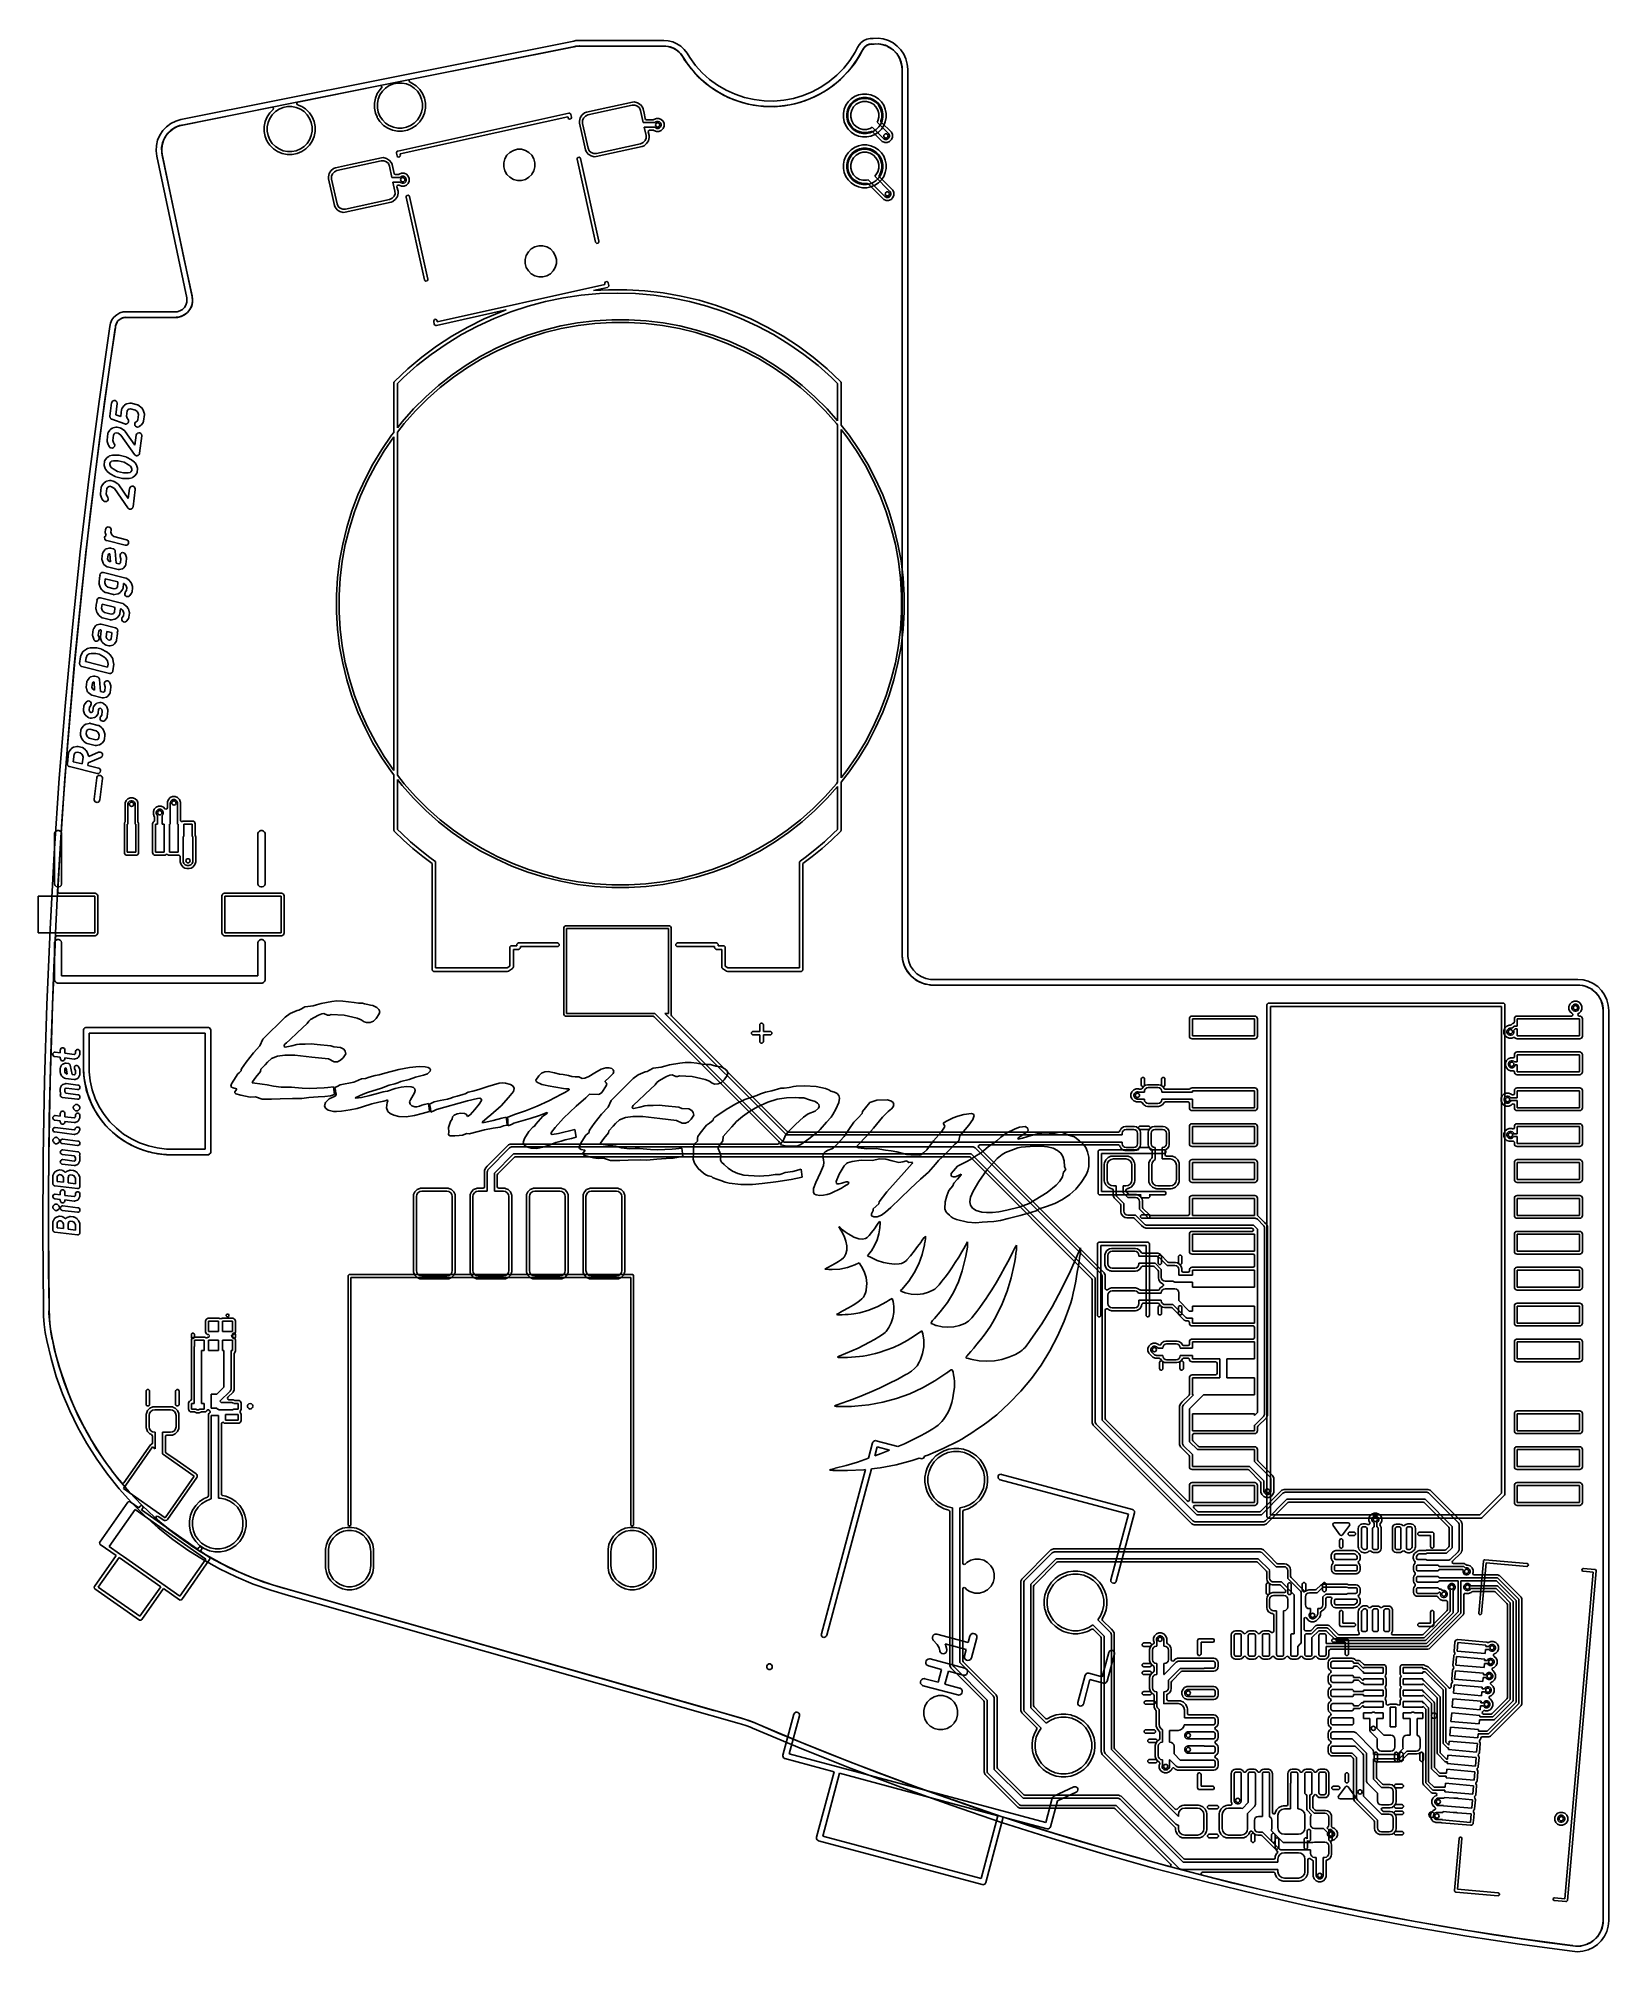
# Model space of a CAD drawing. Extents: x 125.5 to 181.1, y -135.3 to -67.6.
import ezdxf

# ---------------------------------------------------------------- set-up
doc = ezdxf.new("R2010")
doc.units = 0
doc.layers.add('BLACK', color=7, linetype='CONTINUOUS')

msp = doc.modelspace()

# ---------------------------------------------------------------- linework, layer by layer
at = {"layer": 'BLACK', "linetype": 'CONTINUOUS'}
for p, q in [((130.550908, -70.471837), (144.450388, -67.691942)), ((144.450388, -67.691942), (144.451812, -67.6918)), ((144.451812, -67.6918), (144.523602, -67.676134)), ((144.523602, -67.676134), (144.605868, -67.668299)), ((144.605868, -67.668299), (144.67879, -67.670119)), ((144.67879, -67.670119), (144.68, -67.67)), ((144.68, -67.67), (147.63, -67.67)), ((147.63, -67.67), (147.633822, -67.670376)), ((147.633822, -67.670376), (147.792644, -67.6815)), ((147.792644, -67.6815), (147.952466, -67.720264)), ((154.626705, -67.741005), (154.721622, -67.672453)), ((154.721622, -67.672453), (154.828654, -67.624989)), ((154.828654, -67.624989), (154.943183, -67.600661)), ((154.943183, -67.600661), (155.043328, -67.60054)), ((155.043328, -67.60054), (155.223286, -67.593678)), ((155.223286, -67.593678), (155.407357, -67.617971)), ((155.407357, -67.617971), (155.584702, -67.672935)), ((155.584702, -67.672935), (155.750248, -67.757)), ((144.489611, -67.888058), (130.589612, -70.668058)), ((138.66737, -69.053015), (144.467352, -67.893019)), ((144.467352, -67.893019), (144.471353, -67.894036)), ((144.471353, -67.894036), (144.493524, -67.887785)), ((144.495485, -67.886269), (144.489611, -67.888058)), ((144.493524, -67.887785), (144.509312, -67.884628)), ((144.497136, -67.886248), (144.495485, -67.886269)), ((144.525419, -67.87826), (144.497136, -67.886249)), ((144.497136, -67.886249), (144.497136, -67.886248)), ((144.509312, -67.884628), (144.509313, -67.884627)), ((144.509313, -67.884627), (144.510639, -67.884362)), ((144.510639, -67.884362), (144.51636, -67.882563)), ((144.51636, -67.882563), (144.551613, -67.874871)), ((144.583494, -67.869192), (144.525419, -67.87826)), ((144.551613, -67.874871), (144.557514, -67.87395)), ((144.557514, -67.87395), (144.609919, -67.868959)), ((144.642237, -67.867135), (144.583494, -67.869192)), ((144.609919, -67.868959), (144.615873, -67.868751)), ((144.615873, -67.868751), (144.651994, -67.869652)), ((144.67152, -67.869641), (144.642237, -67.867135)), ((144.651994, -67.869652), (144.659625, -67.8705)), ((144.659625, -67.8705), (144.660009, -67.8705)), ((144.660009, -67.8705), (144.673609, -67.8705)), ((144.673233, -67.869333), (144.67152, -67.86964)), ((144.67152, -67.86964), (144.67152, -67.869641)), ((144.68, -67.87), (144.673233, -67.869333)), ((144.673609, -67.8705), (144.677846, -67.870679)), ((144.677846, -67.870679), (144.698309, -67.872421)), ((147.63, -67.87), (144.68, -67.87)), ((144.698309, -67.872421), (144.698313, -67.872418)), ((144.698313, -67.872418), (144.704688, -67.87128)), ((144.704688, -67.87128), (144.713488, -67.8705)), ((144.713488, -67.8705), (147.596832, -67.8705)), ((147.596832, -67.8705), (147.603837, -67.870504)), ((147.603837, -67.870504), (147.60449, -67.870869)), ((147.60449, -67.870869), (147.629299, -67.870519)), ((147.629299, -67.870519), (147.629628, -67.87052)), ((147.629628, -67.87052), (147.629711, -67.870554)), ((147.629711, -67.870554), (147.633919, -67.870707)), ((147.631042, -67.869897), (147.63, -67.87)), ((147.631409, -67.86999), (147.631042, -67.869897)), ((147.710298, -67.868837), (147.631409, -67.86999)), ((147.633919, -67.870707), (147.782676, -67.883641)), ((147.865327, -67.898257), (147.710298, -67.868837)), ((147.782676, -67.883641), (147.792553, -67.885515)), ((147.792553, -67.885515), (147.933275, -67.927257)), ((148.011323, -67.958129), (147.865327, -67.898257)), ((147.933275, -67.927257), (147.942578, -67.931072)), ((147.942578, -67.931072), (148.072083, -68.000147)), ((147.952466, -67.720264), (148.103554, -67.78521)), ((148.14237, -68.046026), (148.011323, -67.958129)), ((148.072083, -68.000147), (148.080442, -68.005754)), ((148.080442, -68.005754), (148.193482, -68.09936)), ((148.103554, -67.78521), (148.241652, -67.874509)), ((148.253159, -68.158387), (148.14237, -68.046026)), ((148.193482, -68.09936), (148.200548, -68.106526)), ((148.200548, -68.106526), (148.225282, -68.137267)), ((148.225282, -68.137267), (148.280857, -68.20634)), ((148.241652, -67.874509), (148.362871, -67.985647)), ((148.296145, -68.224546), (148.253159, -68.158387)), ((148.280857, -68.20634), (148.293019, -68.221455)), ((148.293019, -68.221455), (148.297147, -68.227427)), ((148.296174, -68.224528), (148.296145, -68.224546)), ((148.296454, -68.22478), (148.296174, -68.224528)), ((148.497731, -68.530075), (148.296454, -68.22478)), ((148.297147, -68.227427), (148.387497, -68.380853)), ((148.362871, -67.985647), (148.463797, -68.115491)), ((148.387497, -68.380853), (148.494856, -68.526902)), ((148.463797, -68.115491), (148.463826, -68.115472)), ((148.463826, -68.115472), (148.464541, -68.117668)), ((148.464541, -68.117668), (148.466186, -68.119286)), ((148.466186, -68.119286), (148.466157, -68.119303)), ((148.466157, -68.119303), (148.555105, -68.270348)), ((148.555105, -68.270348), (148.762745, -68.55282)), ((154.004606, -68.651164), (154.222695, -68.376679)), ((154.222695, -68.376679), (154.411697, -68.08141)), ((154.485692, -68.336899), (154.270286, -68.638375)), ((154.386041, -68.49339), (154.586079, -68.180879)), ((154.411697, -68.08141), (154.490724, -67.924946)), ((154.669275, -68.015054), (154.485692, -68.336899)), ((154.490724, -67.924946), (154.491901, -67.923627)), ((154.491901, -67.923627), (154.547999, -67.827689)), ((154.547999, -67.827689), (154.626705, -67.741005)), ((154.586079, -68.180879), (154.658595, -68.037307)), ((154.658595, -68.037307), (154.660452, -68.035976)), ((154.660452, -68.035976), (154.670679, -68.013381)), ((154.669276, -68.015054), (154.669275, -68.015054)), ((154.66972, -68.012921), (154.669276, -68.015054)), ((154.671102, -68.011237), (154.66972, -68.012921)), ((154.670679, -68.013381), (154.671161, -68.012425)), ((154.689893, -67.969637), (154.671102, -68.011237)), ((154.671161, -68.012425), (154.671163, -68.012424)), ((154.671163, -68.012424), (154.671178, -68.012393)), ((154.671178, -68.012393), (154.67122, -68.01231)), ((154.67122, -68.01231), (154.673205, -68.008754)), ((154.673205, -68.008754), (154.677023, -68.002527)), ((154.677023, -68.002527), (154.715548, -67.939679)), ((154.746927, -67.898349), (154.689893, -67.969637)), ((154.715548, -67.939679), (154.723327, -67.929956)), ((154.723327, -67.929956), (154.724208, -67.9291)), ((154.724208, -67.9291), (154.779194, -67.875656)), ((154.819809, -67.843367), (154.746927, -67.898349)), ((154.779194, -67.875656), (154.789129, -67.868161)), ((154.789129, -67.868161), (154.856682, -67.829353)), ((154.904019, -67.808101), (154.819809, -67.843367)), ((154.856682, -67.829353), (154.868166, -67.824544)), ((154.868166, -67.824544), (154.943214, -67.803634)), ((154.994332, -67.794741), (154.904019, -67.808101)), ((154.943214, -67.803634), (154.955518, -67.801814)), ((154.955518, -67.801814), (155.018144, -67.800434)), ((155.039734, -67.799464), (154.994332, -67.794741)), ((155.018144, -67.800434), (155.029005, -67.802517)), ((155.029005, -67.802517), (155.02906, -67.802128)), ((155.02906, -67.802128), (155.035578, -67.803039)), ((155.035578, -67.803039), (155.035582, -67.803041)), ((155.035582, -67.803041), (155.045384, -67.80183)), ((155.050975, -67.797669), (155.039734, -67.799472)), ((155.039734, -67.799472), (155.039734, -67.799464)), ((155.045384, -67.80183), (155.056635, -67.801718)), ((155.062247, -67.799247), (155.050975, -67.797669)), ((155.056635, -67.801718), (155.066469, -67.802733)), ((155.146314, -67.788777), (155.062247, -67.799247)), ((155.066469, -67.802733), (155.066471, -67.802731)), ((155.066471, -67.802731), (155.071728, -67.801889)), ((155.071728, -67.801889), (155.083812, -67.799126)), ((155.083812, -67.799126), (155.226097, -67.79504)), ((155.315386, -67.799844), (155.146314, -67.788777)), ((155.226097, -67.79504), (155.235461, -67.795652)), ((155.235461, -67.795652), (155.392589, -67.820919)), ((155.479404, -67.842338), (155.315386, -67.799844)), ((155.392589, -67.820919), (155.40168, -67.823274)), ((155.40168, -67.823274), (155.476491, -67.850377)), ((155.476491, -67.850377), (155.551301, -67.87748)), ((155.63258, -67.914759), (155.479404, -67.842338)), ((155.551301, -67.87748), (155.559793, -67.881495)), ((155.559793, -67.881495), (155.696635, -67.962728)), ((155.769508, -68.014551), (155.63258, -67.914759)), ((155.696635, -67.962728), (155.704226, -67.96826)), ((155.704226, -67.96826), (155.823465, -68.073657)), ((155.750248, -67.757), (155.89926, -67.867759)), ((155.885356, -68.138192), (155.769508, -68.014551)), ((155.823465, -68.073657), (155.829882, -68.080505)), ((155.829882, -68.080505), (155.927304, -68.206345)), ((155.976034, -68.281318), (155.885356, -68.138192)), ((155.89926, -67.867759), (156.027476, -68.002047)), ((155.927304, -68.206345), (155.932328, -68.214275)), ((155.932328, -68.214275), (156.004493, -68.356113)), ((156.038342, -68.438879), (155.976034, -68.281318)), ((156.004493, -68.356113), (156.007947, -68.364847)), ((156.007947, -68.364847), (156.05231, -68.517675)), ((156.027476, -68.002047), (156.131228, -68.15602)), ((156.131228, -68.15602), (156.207548, -68.325276)), ((156.207548, -68.325276), (156.254255, -68.504972)), ((138.630984, -69.08291), (138.658044, -69.05585)), ((138.658044, -69.05585), (138.66737, -69.053015)), ((148.494856, -68.526902), (148.607261, -68.679817)), ((148.73212, -68.81704), (148.497731, -68.530075)), ((148.607261, -68.679817), (148.701509, -68.783889)), ((148.701509, -68.783889), (148.856328, -68.954846)), ((148.994515, -69.078642), (148.73212, -68.81704)), ((148.762745, -68.55282), (148.998073, -68.812678)), ((148.856328, -68.954846), (149.132117, -69.203089)), ((148.998073, -68.812678), (149.258641, -69.047219)), ((149.258641, -69.047219), (149.54174, -69.254004)), ((153.490514, -69.126614), (153.759697, -68.902012)), ((153.611105, -69.287117), (153.896006, -69.049399)), ((154.025298, -68.916346), (153.753275, -69.167922)), ((153.759697, -68.902012), (154.004606, -68.651164)), ((153.896006, -69.049399), (154.155216, -68.783903)), ((154.270286, -68.638375), (154.025298, -68.916346)), ((154.155216, -68.783903), (154.386041, -68.49339)), ((156.070082, -68.605313), (156.038342, -68.438879)), ((156.05231, -68.517675), (156.054069, -68.526902)), ((156.054069, -68.526902), (156.069277, -68.687567)), ((156.069277, -68.687567), (156.0695, -68.692279)), ((156.0695, -68.692279), (156.0695, -99.973455)), ((156.07, -68.69), (156.070011, -68.689887)), ((156.07, -100), (156.07, -68.69)), ((156.070011, -68.689887), (156.070082, -68.605313)), ((156.254255, -68.504972), (156.270011, -68.68997)), ((156.27, -68.68997), (156.269997, -68.689978)), ((156.269997, -68.689978), (156.27, -68.69)), ((156.270011, -68.68997), (156.27, -68.68997)), ((156.27, -68.69), (156.27, -99.999605)), ((134.686968, -69.849096), (137.603742, -69.265741)), ((137.431096, -69.713211), (137.39641, -69.887586)), ((137.499135, -69.54895), (137.431096, -69.713209)), ((137.431096, -69.713209), (137.431096, -69.713211)), ((137.499136, -69.548948), (137.499135, -69.54895)), ((137.597912, -69.401117), (137.499136, -69.548948)), ((137.533362, -69.744231), (137.593385, -69.599323)), ((137.593385, -69.599323), (137.680524, -69.46891)), ((137.648904, -69.350125), (137.597912, -69.401117)), ((137.603742, -69.265741), (137.641283, -69.273167)), ((137.641283, -69.273167), (137.662577, -69.304964)), ((137.655151, -69.342505), (137.648904, -69.350125)), ((137.662577, -69.304964), (137.655151, -69.342505)), ((137.680524, -69.46891), (137.791432, -69.358002)), ((137.791432, -69.358002), (137.921845, -69.270863)), ((137.921845, -69.270863), (138.066753, -69.21084)), ((138.066753, -69.21084), (138.220586, -69.180241)), ((138.220586, -69.180241), (138.377434, -69.180241)), ((138.377434, -69.180241), (138.531267, -69.21084)), ((138.531267, -69.21084), (138.676175, -69.270863)), ((138.630984, -69.121178), (138.630984, -69.08291)), ((138.658044, -69.148238), (138.630984, -69.121178)), ((138.726547, -69.176613), (138.658044, -69.148238)), ((138.676175, -69.270863), (138.806588, -69.358002)), ((138.726549, -69.176614), (138.726547, -69.176613)), ((138.726551, -69.176615), (138.726549, -69.176614)), ((138.874384, -69.275393), (138.726551, -69.176615)), ((138.806588, -69.358002), (138.917496, -69.46891)), ((139.000105, -69.401114), (138.874384, -69.275393)), ((138.917496, -69.46891), (139.004635, -69.599323)), ((139.098883, -69.548947), (139.000105, -69.401114)), ((139.004635, -69.599323), (139.064658, -69.744231)), ((139.166923, -69.713209), (139.098883, -69.548947)), ((139.20161, -69.88759), (139.166923, -69.713209)), ((149.282188, -69.312163), (148.994515, -69.078642)), ((149.132117, -69.203089), (149.27159, -69.304964)), ((149.27159, -69.304964), (149.431745, -69.421946)), ((149.592146, -69.515172), (149.282188, -69.312163)), ((149.431745, -69.421946), (149.752106, -69.609154)), ((149.54174, -69.254004), (149.844426, -69.430883)), ((149.921168, -69.68556), (149.592146, -69.515172)), ((149.752106, -69.609154), (150.089868, -69.762763)), ((149.844426, -69.430883), (150.163552, -69.576017)), ((150.265831, -69.821555), (149.921168, -69.68556)), ((150.163552, -69.576017), (150.495799, -69.687897)), ((150.495799, -69.687897), (150.837712, -69.765359)), ((151.885617, -69.785019), (152.230196, -69.720436)), ((152.230196, -69.720436), (152.566405, -69.621098)), ((152.80451, -69.739655), (152.454988, -69.862626)), ((152.566405, -69.621098), (152.890751, -69.488036)), ((152.633034, -69.810476), (152.976319, -69.669644)), ((153.139691, -69.581729), (152.80451, -69.739655)), ((152.890751, -69.488036), (153.199858, -69.322635)), ((152.976319, -69.669644), (153.303476, -69.494584)), ((153.457046, -69.390488), (153.139691, -69.581729)), ((153.199858, -69.322635), (153.490514, -69.126614)), ((153.303476, -69.494584), (153.611105, -69.287117)), ((153.753275, -69.167922), (153.457046, -69.390488)), ((154.162512, -69.842861), (154.267861, -69.737512)), ((154.267861, -69.737512), (154.391738, -69.65474)), ((154.391738, -69.65474), (154.529384, -69.597725)), ((154.563319, -69.709595), (154.446846, -69.757839)), ((154.670677, -69.7225), (154.517442, -69.763559)), ((154.529384, -69.597725), (154.675507, -69.56866)), ((154.686965, -69.685), (154.563319, -69.709595)), ((154.670679, -69.7225), (154.670677, -69.7225)), ((154.829321, -69.7225), (154.670679, -69.7225)), ((154.675507, -69.56866), (154.824493, -69.56866)), ((154.813035, -69.685), (154.686965, -69.685)), ((154.936681, -69.709595), (154.813035, -69.685)), ((154.824493, -69.56866), (154.970616, -69.597725)), ((154.829322, -69.7225), (154.829321, -69.7225)), ((154.982557, -69.763559), (154.829322, -69.7225)), ((155.053154, -69.757839), (154.936681, -69.709595)), ((154.970616, -69.597725), (155.108262, -69.65474)), ((155.108262, -69.65474), (155.232139, -69.737512)), ((155.232139, -69.737512), (155.337488, -69.842861)), ((130.618272, -70.662835), (133.764309, -70.033628)), ((133.598478, -70.37806), (133.530439, -70.542319)), ((133.598479, -70.378058), (133.598478, -70.37806)), ((133.697257, -70.230224), (133.598479, -70.378058)), ((133.692728, -70.428433), (133.779867, -70.29802)), ((133.809469, -70.118012), (133.697257, -70.230224)), ((133.764309, -70.033628), (133.801849, -70.041054)), ((133.779867, -70.29802), (133.890775, -70.187112)), ((133.801849, -70.041054), (133.823143, -70.072851)), ((133.815717, -70.110392), (133.809469, -70.118012)), ((133.823143, -70.072851), (133.815717, -70.110392)), ((133.890775, -70.187112), (134.021188, -70.099973)), ((134.021188, -70.099973), (134.166096, -70.03995)), ((134.166096, -70.03995), (134.319929, -70.009351)), ((134.319929, -70.009351), (134.476777, -70.009351)), ((134.476777, -70.009351), (134.63061, -70.03995)), ((134.63061, -70.03995), (134.775518, -70.099973)), ((134.650586, -69.87899), (134.677646, -69.85193)), ((134.650586, -69.917258), (134.650586, -69.87899)), ((134.677646, -69.944318), (134.650586, -69.917258)), ((134.677646, -69.85193), (134.686968, -69.849096)), ((134.82589, -70.005723), (134.677646, -69.944318)), ((134.775518, -70.099973), (134.905931, -70.187112)), ((134.825892, -70.005724), (134.82589, -70.005723)), ((134.825894, -70.005725), (134.825892, -70.005724)), ((134.862959, -70.030491), (134.825894, -70.005725)), ((134.959844, -70.095227), (134.862959, -70.030491)), ((134.905931, -70.187112), (135.016839, -70.29802)), ((134.973727, -70.104503), (134.959844, -70.095227)), ((135.099448, -70.230224), (134.973727, -70.104503)), ((135.016839, -70.29802), (135.103978, -70.428433)), ((135.198226, -70.378057), (135.099448, -70.230224)), ((135.266266, -70.542319), (135.198226, -70.378057)), ((137.39641, -69.887586), (137.39641, -70.065389)), ((137.39641, -70.065389), (137.431096, -70.239764)), ((137.431096, -70.239764), (137.431096, -70.239766)), ((137.431096, -70.239766), (137.488379, -70.378057)), ((137.488379, -70.378057), (137.499137, -70.404029)), ((137.499137, -70.404029), (137.518161, -70.4325)), ((137.502763, -69.898064), (137.533362, -69.744231)), ((137.502763, -70.054912), (137.502763, -69.898064)), ((137.533362, -70.208745), (137.502763, -70.054912)), ((137.593385, -70.353653), (137.533362, -70.208745)), ((137.680524, -70.484066), (137.593385, -70.353653)), ((138.220399, -71.584001), (144.273434, -70.242076)), ((144.240828, -70.372218), (138.304949, -71.68817)), ((139.004635, -70.353653), (138.917496, -70.484066)), ((139.064658, -70.208745), (139.004635, -70.353653)), ((139.018011, -70.525064), (139.098883, -70.404029)), ((139.064658, -69.744231), (139.095257, -69.898064)), ((139.095257, -70.054912), (139.064658, -70.208745)), ((139.095257, -69.898064), (139.095257, -70.054912)), ((139.098883, -70.404029), (139.166923, -70.239767)), ((139.166923, -70.239767), (139.20161, -70.065386)), ((139.20161, -70.065386), (139.20161, -69.88759)), ((144.249486, -70.411269), (144.240828, -70.372218)), ((144.258915, -70.432697), (144.249486, -70.411269)), ((144.273434, -70.242076), (144.296839, -70.241565)), ((144.296839, -70.241565), (144.33557, -70.266239)), ((144.33557, -70.266239), (144.335571, -70.266243)), ((144.335571, -70.266243), (144.344998, -70.287668)), ((144.367153, -70.408701), (144.342479, -70.447432)), ((144.344998, -70.287668), (144.366642, -70.385296)), ((144.366642, -70.385296), (144.367153, -70.408701)), ((144.678687, -70.410697), (144.651119, -70.525064)), ((144.678689, -70.410691), (144.678687, -70.410697)), ((144.741897, -70.311477), (144.678689, -70.410691)), ((144.833898, -70.238157), (144.741897, -70.311477)), ((144.761385, -70.507073), (144.796739, -70.41616)), ((144.796739, -70.41616), (144.864193, -70.345697)), ((144.833901, -70.238156), (144.833898, -70.238157)), ((144.89863, -70.213583), (144.833901, -70.238156)), ((144.864193, -70.345697), (144.953477, -70.306411)), ((144.898633, -70.213582), (144.89863, -70.213583)), ((144.898634, -70.213582), (144.898633, -70.213582)), ((145.390656, -70.104503), (144.898634, -70.213582)), ((144.953477, -70.306411), (146.515551, -69.960108)), ((146.526028, -69.852796), (145.390656, -70.104503)), ((146.515551, -69.960108), (146.613073, -69.95798)), ((146.595082, -69.847713), (146.526028, -69.852796)), ((146.709449, -69.875281), (146.595082, -69.847713)), ((146.613073, -69.95798), (146.703986, -69.993334)), ((146.703986, -69.993334), (146.774449, -70.060788)), ((146.709455, -69.875284), (146.709449, -69.875281)), ((146.807403, -69.937685), (146.709455, -69.875284)), ((146.774449, -70.060788), (146.813735, -70.150072)), ((146.808668, -69.938491), (146.807403, -69.937685)), ((146.881988, -70.030493), (146.808668, -69.938491)), ((146.813735, -70.150072), (146.909048, -70.58)), ((146.906564, -70.095228), (146.881988, -70.030493)), ((146.939918, -70.245677), (146.906564, -70.095228)), ((146.981335, -70.4325), (146.939918, -70.245677)), ((150.089868, -69.762763), (150.089869, -69.762764)), ((150.089869, -69.762764), (150.441511, -69.881175)), ((150.622552, -69.921742), (150.265831, -69.821555)), ((150.441511, -69.881175), (150.441514, -69.881175)), ((150.441514, -69.881175), (150.441515, -69.881176)), ((150.441515, -69.881176), (150.803395, -69.963161)), ((150.987621, -69.985079), (150.622552, -69.921742)), ((150.803395, -69.963161), (151.171742, -70.007866)), ((150.837712, -69.765359), (151.185737, -69.807597)), ((151.357242, -70.010909), (150.987621, -69.985079)), ((151.171742, -70.007866), (151.436731, -70.012837)), ((151.185737, -69.807597), (151.536253, -69.814173)), ((151.727573, -69.998962), (151.357242, -70.010909)), ((151.436731, -70.012837), (151.542725, -70.014826)), ((151.536253, -69.814173), (151.885617, -69.785019)), ((151.542725, -70.014826), (151.542725, -70.014825)), ((151.542725, -70.014825), (151.542727, -70.014826)), ((151.542727, -70.014826), (151.912491, -69.983969)), ((152.094761, -69.949362), (151.727573, -69.998962)), ((151.912491, -69.983969), (152.277191, -69.915615)), ((152.454988, -69.862626), (152.094761, -69.949362)), ((152.277191, -69.915615), (152.633034, -69.810476)), ((153.99366, -70.250507), (154.022725, -70.104384)), ((153.99366, -70.261965), (153.99366, -70.250507)), ((153.99366, -70.399493), (153.99366, -70.261965)), ((154.022725, -70.545616), (153.99366, -70.399493)), ((154.022725, -70.104384), (154.07974, -69.966738)), ((154.07974, -69.966738), (154.162512, -69.842861)), ((154.134595, -70.138319), (154.11, -70.261965)), ((154.11, -70.261965), (154.11, -70.388035)), ((154.11, -70.388035), (154.134595, -70.511681)), ((154.182839, -70.021846), (154.134595, -70.138319)), ((154.188559, -70.092442), (154.1475, -70.245677)), ((154.1475, -70.245677), (154.1475, -70.404322)), ((154.1475, -70.404322), (154.188559, -70.557557)), ((154.252879, -69.917024), (154.182839, -70.021846)), ((154.267877, -69.955058), (154.188559, -70.092442)), ((154.342024, -69.827879), (154.252879, -69.917024)), ((154.254278, -70.259737), (154.28806, -70.133658)), ((154.254278, -70.390263), (154.254278, -70.259737)), ((154.28806, -70.516342), (154.254278, -70.390263)), ((154.267883, -69.955051), (154.267877, -69.955058)), ((154.380051, -69.842883), (154.267883, -69.955051)), ((154.28806, -70.133658), (154.353323, -70.020619)), ((154.446846, -69.757839), (154.342024, -69.827879)), ((154.353323, -70.020619), (154.445619, -69.928323)), ((154.380058, -69.842877), (154.380051, -69.842883)), ((154.517442, -69.763559), (154.380058, -69.842877)), ((154.445619, -69.928323), (154.558658, -69.86306)), ((154.558658, -69.86306), (154.684737, -69.829278)), ((154.684737, -69.829278), (154.815263, -69.829278)), ((154.815263, -69.829278), (154.941342, -69.86306)), ((154.941342, -69.86306), (155.054381, -69.928323)), ((155.119941, -69.842877), (154.982557, -69.763559)), ((155.157976, -69.827879), (155.053154, -69.757839)), ((155.054381, -69.928323), (155.146677, -70.020619)), ((155.119948, -69.842883), (155.119941, -69.842877)), ((155.232116, -69.955051), (155.119948, -69.842883)), ((155.146677, -70.020619), (155.21194, -70.133658)), ((155.247121, -69.917024), (155.157976, -69.827879)), ((155.21194, -70.133658), (155.245722, -70.259737)), ((155.245722, -70.390263), (155.21194, -70.516342)), ((155.232122, -69.955058), (155.232116, -69.955051)), ((155.275674, -70.030493), (155.232122, -69.955058)), ((155.245722, -70.259737), (155.245722, -70.390263)), ((155.317161, -70.021846), (155.247121, -69.917024)), ((155.311441, -70.092444), (155.275674, -70.030493)), ((155.3525, -70.245679), (155.311441, -70.092444)), ((155.365405, -70.138319), (155.317161, -70.021846)), ((155.32328, -70.513368), (155.3525, -70.404321)), ((155.337488, -69.842861), (155.42026, -69.966738)), ((155.3525, -70.404321), (155.3525, -70.245679)), ((155.39, -70.261965), (155.365405, -70.138319)), ((155.365405, -70.511681), (155.39, -70.388035)), ((155.39, -70.388035), (155.39, -70.261965)), ((155.42026, -69.966738), (155.477275, -70.104384)), ((155.477275, -70.104384), (155.50634, -70.250507)), ((155.50634, -70.399493), (155.477275, -70.545616)), ((155.50634, -70.250507), (155.50634, -70.399493)), ((129.723201, -71.200448), (129.799455, -71.023773)), ((129.799455, -71.023773), (129.90556, -70.863242)), ((129.90556, -70.863242), (130.038217, -70.723848)), ((129.936234, -71.203619), (130.013913, -71.056112)), ((130.064858, -70.977423), (129.966932, -71.125579)), ((130.013913, -71.056112), (130.019366, -71.047864)), ((130.019366, -71.047864), (130.124616, -70.918606)), ((130.038217, -70.723848), (130.193298, -70.609926)), ((130.190098, -70.851507), (130.064858, -70.977423)), ((130.124616, -70.918606), (130.131601, -70.911583)), ((130.131601, -70.911583), (130.260296, -70.805636)), ((130.337725, -70.752786), (130.190098, -70.851507)), ((130.193298, -70.609926), (130.365982, -70.525019)), ((130.260296, -70.805636), (130.268523, -70.800135)), ((130.268523, -70.800135), (130.415587, -70.721675)), ((130.501933, -70.685143), (130.337725, -70.752786)), ((130.365982, -70.525019), (130.550895, -70.471769)), ((130.415587, -70.721675), (130.424742, -70.717903)), ((130.424742, -70.717903), (130.586112, -70.669498)), ((130.588857, -70.668133), (130.501933, -70.685143)), ((130.550895, -70.471769), (130.550908, -70.471837)), ((130.586112, -70.669498), (130.590639, -70.668368)), ((130.589081, -70.66811), (130.588857, -70.668133)), ((130.589091, -70.668161), (130.589081, -70.66811)), ((130.589222, -70.668096), (130.589091, -70.668161)), ((130.589612, -70.668058), (130.589222, -70.668096)), ((130.590639, -70.668368), (130.61562, -70.66351)), ((130.61562, -70.66351), (130.615833, -70.663323)), ((130.615833, -70.663323), (130.618272, -70.662835)), ((133.530439, -70.542321), (133.495753, -70.716696)), ((133.495753, -70.716696), (133.495753, -70.894499)), ((133.495753, -70.894499), (133.530439, -71.068874)), ((133.530439, -70.542319), (133.530439, -70.542321)), ((133.530439, -71.068874), (133.530439, -71.068876)), ((133.530439, -71.068876), (133.594129, -71.222636)), ((133.602106, -70.727174), (133.632705, -70.573341)), ((133.602106, -70.884022), (133.602106, -70.727174)), ((133.632705, -71.037855), (133.602106, -70.884022)), ((133.632705, -70.573341), (133.692728, -70.428433)), ((133.692728, -71.182763), (133.632705, -71.037855)), ((135.103978, -70.428433), (135.164001, -70.573341)), ((135.164001, -71.037855), (135.103978, -71.182763)), ((135.164001, -70.573341), (135.1946, -70.727174)), ((135.1946, -70.884022), (135.164001, -71.037855)), ((135.1946, -70.727174), (135.1946, -70.884022)), ((135.198226, -71.233139), (135.266266, -71.068877)), ((135.300953, -70.7167), (135.266266, -70.542319)), ((135.266266, -71.068877), (135.300953, -70.894496)), ((135.300953, -70.894496), (135.300953, -70.7167)), ((137.518161, -70.4325), (137.591538, -70.542319)), ((137.591538, -70.542319), (137.597915, -70.551862)), ((137.597915, -70.551862), (137.723636, -70.677583)), ((137.791432, -70.594974), (137.680524, -70.484066)), ((137.723636, -70.677583), (137.871469, -70.776361)), ((137.921845, -70.682113), (137.791432, -70.594974)), ((137.871469, -70.776361), (138.035731, -70.844401)), ((138.066753, -70.742136), (137.921845, -70.682113)), ((138.035731, -70.844401), (138.210112, -70.879088)), ((138.220586, -70.772735), (138.066753, -70.742136)), ((138.210112, -70.879088), (138.210118, -70.879088)), ((138.210118, -70.879088), (138.387902, -70.879088)), ((138.377434, -70.772735), (138.220586, -70.772735)), ((138.531267, -70.742136), (138.377434, -70.772735)), ((138.387902, -70.879088), (138.387908, -70.879088)), ((138.387908, -70.879088), (138.562289, -70.844401)), ((138.676175, -70.682113), (138.531267, -70.742136)), ((138.562289, -70.844401), (138.726551, -70.776361)), ((138.806588, -70.594974), (138.676175, -70.682113)), ((138.726551, -70.776361), (138.874384, -70.677583)), ((138.917496, -70.484066), (138.806588, -70.594974)), ((138.874384, -70.677583), (139.000105, -70.551862)), ((139.000105, -70.551862), (139.018011, -70.525064)), ((144.297645, -70.457371), (144.258915, -70.432697)), ((144.342479, -70.447432), (144.297645, -70.457371)), ((144.651119, -70.525064), (144.656201, -70.594116)), ((144.656201, -70.594116), (144.795542, -71.222637)), ((144.763513, -70.604595), (144.761385, -70.507073)), ((144.958309, -71.483262), (144.763513, -70.604595)), ((146.909048, -70.58), (147.32662, -70.58)), ((147.32662, -70.74), (146.944519, -70.74)), ((146.944519, -70.74), (147.008531, -71.028739)), ((146.982626, -70.438322), (146.981335, -70.4325)), ((146.996086, -70.462855), (146.982626, -70.438322)), ((147.031441, -70.4775), (146.996086, -70.462855)), ((147.008531, -71.028739), (147.010659, -71.126261)), ((147.260453, -70.4775), (147.031441, -70.4775)), ((147.085715, -70.903321), (147.09236, -70.865635)), ((147.115842, -71.039214), (147.085715, -70.903321)), ((147.09236, -70.865635), (147.123708, -70.843685)), ((147.120925, -71.108269), (147.115842, -71.039214)), ((147.123708, -70.843685), (147.13453, -70.8425)), ((147.13453, -70.8425), (147.260453, -70.8425)), ((147.288232, -70.469073), (147.260453, -70.4775)), ((147.260453, -70.8425), (147.288232, -70.850927)), ((147.291131, -70.467135), (147.288232, -70.469073)), ((147.288232, -70.850927), (147.291131, -70.852864)), ((147.374746, -70.4325), (147.291131, -70.467135)), ((147.291131, -70.852864), (147.291132, -70.852865)), ((147.291132, -70.852865), (147.374747, -70.8875)), ((147.32662, -70.58), (147.350554, -70.556066)), ((147.350554, -70.763934), (147.32662, -70.74)), ((147.350554, -70.556066), (147.395614, -70.537402)), ((147.395614, -70.782598), (147.350554, -70.763934)), ((147.374747, -70.4325), (147.374746, -70.4325)), ((147.465253, -70.4325), (147.374747, -70.4325)), ((147.374747, -70.8875), (147.374749, -70.8875)), ((147.374749, -70.8875), (147.465251, -70.8875)), ((147.395614, -70.537402), (147.444386, -70.537402)), ((147.444386, -70.782598), (147.395614, -70.782598)), ((147.444386, -70.537402), (147.489446, -70.556066)), ((147.489446, -70.763934), (147.444386, -70.782598)), ((147.465251, -70.8875), (147.465253, -70.8875)), ((147.548868, -70.467135), (147.465253, -70.4325)), ((147.465253, -70.8875), (147.548868, -70.852865)), ((147.489446, -70.556066), (147.523934, -70.590554)), ((147.523934, -70.729446), (147.489446, -70.763934)), ((147.523934, -70.590554), (147.542598, -70.635614)), ((147.542598, -70.684386), (147.523934, -70.729446)), ((147.542598, -70.635614), (147.542598, -70.684386)), ((147.612865, -70.531132), (147.548868, -70.467135)), ((147.548868, -70.852865), (147.612865, -70.788868)), ((147.6475, -70.614747), (147.612865, -70.531132)), ((147.612865, -70.788868), (147.6475, -70.705253)), ((147.6475, -70.705253), (147.6475, -70.614747)), ((154.07974, -70.683262), (154.022725, -70.545616)), ((154.162512, -70.807139), (154.07974, -70.683262)), ((154.134595, -70.511681), (154.182839, -70.628154)), ((154.267861, -70.912488), (154.162512, -70.807139)), ((154.182839, -70.628154), (154.252879, -70.732976)), ((154.188559, -70.557557), (154.267877, -70.694941)), ((154.252879, -70.732976), (154.342024, -70.822121)), ((154.391738, -70.99526), (154.267861, -70.912488)), ((154.267877, -70.694941), (154.267883, -70.694948)), ((154.267883, -70.694948), (154.380051, -70.807116)), ((154.353323, -70.629381), (154.28806, -70.516342)), ((154.342024, -70.822121), (154.446846, -70.892161)), ((154.445619, -70.721677), (154.353323, -70.629381)), ((154.380051, -70.807116), (154.380058, -70.807122)), ((154.380058, -70.807122), (154.504706, -70.879087)), ((154.529384, -71.052275), (154.391738, -70.99526)), ((154.558658, -70.78694), (154.445619, -70.721677)), ((154.446846, -70.892161), (154.563319, -70.940405)), ((154.504706, -70.879087), (154.517444, -70.886441)), ((154.517444, -70.886441), (154.670679, -70.9275)), ((154.675507, -71.08134), (154.529384, -71.052275)), ((154.684737, -70.820722), (154.558658, -70.78694)), ((154.563319, -70.940405), (154.686965, -70.965)), ((154.670679, -70.9275), (154.670683, -70.9275)), ((154.670683, -70.9275), (154.829317, -70.9275)), ((154.824493, -71.08134), (154.675507, -71.08134)), ((154.815263, -70.820722), (154.684737, -70.820722)), ((154.686965, -70.965), (154.813035, -70.965)), ((154.813035, -70.965), (154.936681, -70.940405)), ((154.941342, -70.78694), (154.815263, -70.820722)), ((154.970616, -71.052275), (154.824493, -71.08134)), ((154.829317, -70.9275), (154.829321, -70.9275)), ((154.829321, -70.9275), (154.9778, -70.887715)), ((154.936681, -70.940405), (155.053154, -70.892161)), ((155.014878, -70.744483), (154.941342, -70.78694)), ((155.108262, -70.99526), (154.970616, -71.052275)), ((154.9778, -70.887715), (155.015739, -70.89271)), ((155.410198, -71.139803), (155.014878, -70.744483)), ((155.015739, -70.89271), (155.026094, -70.900656)), ((155.026094, -70.900656), (155.369996, -71.244559)), ((155.053154, -70.892161), (155.157976, -70.822121)), ((155.232139, -70.912488), (155.108262, -70.99526)), ((155.157976, -70.822121), (155.247121, -70.732976)), ((155.21194, -70.516342), (155.187785, -70.558179)), ((155.187785, -70.558179), (155.589803, -70.960198)), ((155.337488, -70.807139), (155.232139, -70.912488)), ((155.247121, -70.732976), (155.317161, -70.628154)), ((155.317161, -70.628154), (155.365405, -70.511681)), ((155.321577, -70.526305), (155.32328, -70.513368)), ((155.336222, -70.56166), (155.321577, -70.526305)), ((155.694559, -70.919996), (155.336222, -70.56166)), ((155.42026, -70.683262), (155.337488, -70.807139)), ((155.477275, -70.545616), (155.42026, -70.683262)), ((155.589803, -70.960198), (155.605597, -70.979442)), ((155.605597, -70.979442), (155.62456, -71.025223)), ((155.62456, -71.074777), (155.605597, -71.120558)), ((155.62456, -71.025223), (155.62456, -71.074777)), ((155.694559, -70.919997), (155.694559, -70.919996)), ((155.694561, -70.919999), (155.694559, -70.919997)), ((155.7295, -71.004349), (155.694561, -70.919999)), ((155.694561, -71.180002), (155.7295, -71.095651)), ((155.7295, -71.095651), (155.7295, -71.004349)), ((129.668731, -71.579916), (129.67917, -71.387771)), ((129.691996, -71.769168), (129.668731, -71.579916)), ((129.67917, -71.387771), (129.723201, -71.200448)), ((129.692166, -71.770699), (129.691996, -71.769168)), ((130.752135, -76.780552), (129.692166, -71.770699)), ((129.900172, -71.290148), (129.867204, -71.464656)), ((129.867204, -71.464656), (129.869327, -71.642237)), ((129.869099, -71.548475), (129.871359, -71.522676)), ((129.869217, -71.55839), (129.869099, -71.548475)), ((129.874184, -71.602841), (129.869217, -71.55839)), ((129.869327, -71.642237), (129.887791, -71.729094)), ((129.871359, -71.522676), (129.883644, -71.382438)), ((129.885956, -71.708197), (129.874184, -71.602841)), ((129.883644, -71.382438), (129.885485, -71.372695)), ((129.885485, -71.372695), (129.932517, -71.212786)), ((129.888005, -71.72653), (129.885956, -71.708197)), ((129.88779, -71.729094), (129.887787, -71.729152)), ((129.887787, -71.729152), (129.887834, -71.729301)), ((129.887791, -71.729094), (129.88779, -71.729094)), ((129.887834, -71.729301), (130.947834, -76.7393)), ((129.888779, -71.731302), (129.888005, -71.72653)), ((129.888777, -71.731318), (129.888779, -71.731302)), ((129.893909, -71.755323), (129.888777, -71.731318)), ((129.893873, -71.755429), (129.893909, -71.755323)), ((129.894427, -71.758049), (129.893873, -71.755429)), ((130.050278, -72.494666), (129.894427, -71.758049)), ((129.966932, -71.125579), (129.900172, -71.290148)), ((129.932517, -71.212786), (129.936234, -71.203619)), ((133.594129, -71.222636), (133.59848, -71.233139)), ((133.59848, -71.233139), (133.629457, -71.2795)), ((133.629457, -71.2795), (133.691727, -71.372695)), ((133.691727, -71.372695), (133.697258, -71.380972)), ((133.779867, -71.313176), (133.692728, -71.182763)), ((133.697258, -71.380972), (133.822979, -71.506693)), ((133.890775, -71.424084), (133.779867, -71.313176)), ((133.822979, -71.506693), (133.970812, -71.605471)), ((134.021188, -71.511223), (133.890775, -71.424084)), ((133.970812, -71.605471), (134.135074, -71.673511)), ((134.166096, -71.571246), (134.021188, -71.511223)), ((134.135074, -71.673511), (134.309455, -71.708198)), ((134.319929, -71.601845), (134.166096, -71.571246)), ((134.309455, -71.708198), (134.309461, -71.708198)), ((134.309461, -71.708198), (134.487245, -71.708198)), ((134.476777, -71.601845), (134.319929, -71.601845)), ((134.63061, -71.571246), (134.476777, -71.601845)), ((134.487245, -71.708198), (134.487251, -71.708198)), ((134.487251, -71.708198), (134.661632, -71.673511)), ((134.775518, -71.511223), (134.63061, -71.571246)), ((134.661632, -71.673511), (134.825894, -71.605471)), ((134.905931, -71.424084), (134.775518, -71.511223)), ((134.825894, -71.605471), (134.973727, -71.506693)), ((135.016839, -71.313176), (134.905931, -71.424084)), ((134.973727, -71.506693), (135.099448, -71.380972)), ((135.103978, -71.182763), (135.016839, -71.313176)), ((135.099448, -71.380972), (135.198226, -71.233139)), ((138.174296, -71.63216), (138.189583, -71.608165)), ((138.174807, -71.655565), (138.174296, -71.63216)), ((138.196451, -71.753196), (138.174807, -71.655565)), ((138.189583, -71.608165), (138.19897, -71.59343)), ((138.205879, -71.774624), (138.196451, -71.753196)), ((138.19897, -71.59343), (138.220399, -71.584001)), ((138.314118, -71.750629), (138.289443, -71.789359)), ((138.304949, -71.68817), (138.313607, -71.727223)), ((138.313607, -71.727223), (138.314118, -71.750629)), ((142.087878, -71.735163), (142.015406, -71.860689)), ((142.087884, -71.735156), (142.087878, -71.735163)), ((142.19037, -71.63267), (142.087884, -71.735156)), ((142.190377, -71.632664), (142.19037, -71.63267)), ((142.315903, -71.560192), (142.190377, -71.632664)), ((142.315905, -71.560191), (142.315903, -71.560192)), ((142.455913, -71.522676), (142.315905, -71.560191)), ((142.455915, -71.522676), (142.455913, -71.522676)), ((142.600865, -71.522676), (142.455915, -71.522676)), ((142.600866, -71.522676), (142.600865, -71.522676)), ((142.740874, -71.560191), (142.600866, -71.522676)), ((142.740876, -71.560192), (142.740874, -71.560191)), ((142.866402, -71.632664), (142.740876, -71.560192)), ((142.866409, -71.63267), (142.866402, -71.632664)), ((142.968895, -71.735156), (142.866409, -71.63267)), ((142.968901, -71.735163), (142.968895, -71.735156)), ((143.041373, -71.860689), (142.968901, -71.735163)), ((144.795542, -71.222637), (144.86548, -71.538106)), ((144.86548, -71.538106), (144.890056, -71.602841)), ((144.890056, -71.602841), (144.963376, -71.694843)), ((144.997595, -71.572546), (144.958309, -71.483262)), ((144.963376, -71.694843), (144.984338, -71.708197)), ((144.984338, -71.708197), (145.062588, -71.758049)), ((145.068058, -71.64), (144.997595, -71.572546)), ((145.062588, -71.758049), (145.062594, -71.758052)), ((145.062594, -71.758052), (145.176962, -71.785621)), ((145.158971, -71.675354), (145.068058, -71.64)), ((145.256493, -71.673226), (145.158971, -71.675354)), ((145.246018, -71.780537), (146.87341, -71.419752)), ((146.818567, -71.326923), (145.256493, -71.673226)), ((146.907851, -71.287637), (146.818567, -71.326923)), ((146.87341, -71.419752), (146.938146, -71.395176)), ((146.975305, -71.217174), (146.907851, -71.287637)), ((146.938146, -71.395176), (147.030147, -71.321856)), ((147.010659, -71.126261), (146.975305, -71.217174)), ((147.030147, -71.321856), (147.093357, -71.222637)), ((147.093357, -71.222637), (147.120925, -71.108269)), ((154.022725, -71.904384), (154.07974, -71.766738)), ((154.07974, -71.766738), (154.162512, -71.642861)), ((154.162512, -71.642861), (154.267861, -71.537512)), ((154.252879, -71.717024), (154.182839, -71.821846)), ((154.267877, -71.755058), (154.188559, -71.892442)), ((154.342024, -71.627879), (154.252879, -71.717024)), ((154.267861, -71.537512), (154.391738, -71.45474)), ((154.267883, -71.755051), (154.267877, -71.755058)), ((154.380051, -71.642883), (154.267883, -71.755051)), ((154.446846, -71.557839), (154.342024, -71.627879)), ((154.353323, -71.820619), (154.445619, -71.728323)), ((154.380058, -71.642877), (154.380051, -71.642883)), ((154.517442, -71.563559), (154.380058, -71.642877)), ((154.391738, -71.45474), (154.529384, -71.397725)), ((154.445619, -71.728323), (154.558658, -71.66306)), ((154.563319, -71.509595), (154.446846, -71.557839)), ((154.670677, -71.5225), (154.517442, -71.563559)), ((154.529384, -71.397725), (154.675507, -71.36866)), ((154.558658, -71.66306), (154.684737, -71.629278)), ((154.686965, -71.485), (154.563319, -71.509595)), ((154.670679, -71.5225), (154.670677, -71.5225)), ((154.829321, -71.5225), (154.670679, -71.5225)), ((154.675507, -71.36866), (154.824493, -71.36866)), ((154.684737, -71.629278), (154.815263, -71.629278)), ((154.813035, -71.485), (154.686965, -71.485)), ((154.936681, -71.509595), (154.813035, -71.485)), ((154.815263, -71.629278), (154.941342, -71.66306)), ((154.824493, -71.36866), (154.970616, -71.397725)), ((154.829322, -71.5225), (154.829321, -71.5225)), ((154.982557, -71.563559), (154.829322, -71.5225)), ((155.053154, -71.557839), (154.936681, -71.509595)), ((154.941342, -71.66306), (155.054381, -71.728323)), ((154.970616, -71.397725), (155.108262, -71.45474)), ((155.119941, -71.642877), (154.982557, -71.563559)), ((155.157976, -71.627879), (155.053154, -71.557839)), ((155.054381, -71.728323), (155.146677, -71.820619)), ((155.108262, -71.45474), (155.232139, -71.537512)), ((155.119948, -71.642883), (155.119941, -71.642877)), ((155.232116, -71.755051), (155.119948, -71.642883)), ((155.247121, -71.717024), (155.157976, -71.627879)), ((155.232122, -71.755058), (155.232116, -71.755051)), ((155.31144, -71.892442), (155.232122, -71.755058)), ((155.232139, -71.537512), (155.337488, -71.642861)), ((155.317161, -71.821846), (155.247121, -71.717024)), ((155.337488, -71.642861), (155.42026, -71.766738)), ((155.369996, -71.244559), (155.369997, -71.244559)), ((155.369997, -71.244559), (155.369999, -71.244561)), ((155.369999, -71.244561), (155.433879, -71.271021)), ((155.429442, -71.155597), (155.410198, -71.139803)), ((155.42026, -71.766738), (155.477275, -71.904384)), ((155.475223, -71.17456), (155.429442, -71.155597)), ((155.433879, -71.271021), (155.454346, -71.279499)), ((155.454346, -71.279499), (155.454347, -71.279499)), ((155.454347, -71.279499), (155.454349, -71.2795)), ((155.454349, -71.2795), (155.45435, -71.2795)), ((155.45435, -71.2795), (155.54565, -71.2795)), ((155.524777, -71.17456), (155.475223, -71.17456)), ((155.570558, -71.155597), (155.524777, -71.17456)), ((155.54565, -71.2795), (155.545651, -71.2795)), ((155.545651, -71.2795), (155.630002, -71.244561)), ((155.605597, -71.120558), (155.570558, -71.155597)), ((155.630002, -71.244561), (155.694561, -71.180002)), ((135.794395, -72.380298), (135.766827, -72.494666)), ((135.794397, -72.380292), (135.794395, -72.380298)), ((135.857605, -72.281078), (135.794397, -72.380292)), ((135.949606, -72.207758), (135.857605, -72.281078)), ((135.877093, -72.476674), (135.912447, -72.385761)), ((135.912447, -72.385761), (135.979901, -72.315298)), ((135.949609, -72.207757), (135.949606, -72.207758)), ((136.014338, -72.183184), (135.949609, -72.207757)), ((135.979901, -72.315298), (136.069185, -72.276012)), ((136.014341, -72.183183), (136.014338, -72.183184)), ((136.014342, -72.183183), (136.014341, -72.183183)), ((136.548201, -72.064829), (136.014342, -72.183183)), ((136.069185, -72.276012), (137.631259, -71.929709)), ((137.641736, -71.822397), (136.548201, -72.064829)), ((137.631259, -71.929709), (137.728781, -71.927581)), ((137.71079, -71.817314), (137.641736, -71.822397)), ((137.825157, -71.844882), (137.71079, -71.817314)), ((137.728781, -71.927581), (137.819694, -71.962935)), ((137.819694, -71.962935), (137.890157, -72.030389)), ((137.825163, -71.844885), (137.825157, -71.844882)), ((137.899814, -71.892444), (137.825163, -71.844885)), ((137.890157, -72.030389), (137.929443, -72.119673)), ((137.924376, -71.908092), (137.899814, -71.892444)), ((137.997696, -72.000094), (137.924376, -71.908092)), ((137.929443, -72.119673), (138.018193, -72.52)), ((137.997926, -72.000699), (137.997696, -72.000094)), ((138.022272, -72.064829), (137.997926, -72.000699)), ((138.091772, -72.378322), (138.022272, -72.064829)), ((138.105232, -72.402855), (138.091772, -72.378322)), ((138.140587, -72.4175), (138.105232, -72.402855)), ((138.240453, -72.4175), (138.140587, -72.4175)), ((138.24461, -71.799298), (138.205879, -71.774624)), ((138.268232, -72.409073), (138.240453, -72.4175)), ((138.289443, -71.789359), (138.24461, -71.799298)), ((138.271131, -72.407135), (138.268232, -72.409073)), ((138.354746, -72.3725), (138.271131, -72.407135)), ((138.354747, -72.3725), (138.354746, -72.3725)), ((138.445253, -72.3725), (138.354747, -72.3725)), ((138.528868, -72.407135), (138.445253, -72.3725)), ((138.592865, -72.471132), (138.528868, -72.407135)), ((142.015405, -71.860691), (141.97789, -72.000699)), ((141.97789, -72.000699), (141.97789, -72.145652)), ((141.97789, -72.145652), (142.015405, -72.28566)), ((142.015406, -71.860689), (142.015405, -71.860691)), ((142.015405, -72.28566), (142.015406, -72.285662)), ((142.015406, -72.285662), (142.087878, -72.411188)), ((142.087878, -72.411188), (142.087884, -72.411195)), ((142.087884, -72.411195), (142.19037, -72.513681)), ((142.866405, -72.513685), (142.968899, -72.411191)), ((142.968899, -72.411191), (142.971242, -72.407134)), ((142.971242, -72.407134), (143.041373, -72.285662)), ((143.041374, -71.860691), (143.041373, -71.860689)), ((143.041373, -72.285662), (143.041374, -72.285661)), ((143.07889, -72.000701), (143.041374, -71.860691)), ((143.041374, -72.285661), (143.07889, -72.145651)), ((143.07889, -72.045677), (143.07889, -72.000701)), ((143.07889, -72.145651), (143.07889, -72.045677)), ((144.573633, -71.852308), (144.598307, -71.813578)), ((144.574144, -71.875713), (144.573633, -71.852308)), ((145.223465, -74.804602), (144.574144, -71.875713)), ((144.598307, -71.813578), (144.643141, -71.803638)), ((144.643141, -71.803638), (144.681871, -71.828312)), ((144.681871, -71.828312), (144.6913, -71.849741)), ((144.6913, -71.849741), (145.340621, -74.778629)), ((145.176962, -71.785621), (145.246018, -71.780537)), ((153.99366, -72.050507), (154.022725, -71.904384)), ((153.99366, -72.061965), (153.99366, -72.050507)), ((153.99366, -72.199493), (153.99366, -72.061965)), ((154.022725, -72.345616), (153.99366, -72.199493)), ((154.07974, -72.483262), (154.022725, -72.345616)), ((154.134595, -71.938319), (154.11, -72.061965)), ((154.11, -72.061965), (154.11, -72.188035)), ((154.11, -72.188035), (154.134595, -72.311681)), ((154.182839, -71.821846), (154.134595, -71.938319)), ((154.134595, -72.311681), (154.182839, -72.428154)), ((154.188559, -71.892442), (154.1475, -72.045677)), ((154.1475, -72.045677), (154.1475, -72.204322)), ((154.1475, -72.204322), (154.188559, -72.357557)), ((154.182839, -72.428154), (154.252879, -72.532976)), ((154.188559, -72.357557), (154.267877, -72.494941)), ((154.254278, -72.059737), (154.28806, -71.933658)), ((154.254278, -72.190263), (154.254278, -72.059737)), ((154.28806, -72.316342), (154.254278, -72.190263)), ((154.28806, -71.933658), (154.353323, -71.820619)), ((154.353323, -72.429381), (154.28806, -72.316342)), ((154.445619, -72.521677), (154.353323, -72.429381)), ((155.146677, -72.429381), (155.102831, -72.473226)), ((155.146677, -71.820619), (155.21194, -71.933658)), ((155.21194, -72.316342), (155.146677, -72.429381)), ((155.21194, -71.933658), (155.245722, -72.059737)), ((155.245722, -72.190263), (155.21194, -72.316342)), ((155.245722, -72.059737), (155.245722, -72.190263)), ((155.247121, -72.532976), (155.317161, -72.428154)), ((155.258288, -72.463016), (155.264987, -72.438016)), ((155.264987, -72.438016), (155.280472, -72.411195)), ((155.280472, -72.411195), (155.311441, -72.357556)), ((155.311441, -71.892444), (155.31144, -71.892442)), ((155.3525, -72.045679), (155.311441, -71.892444)), ((155.311441, -72.357556), (155.3525, -72.204321)), ((155.365405, -71.938319), (155.317161, -71.821846)), ((155.317161, -72.428154), (155.365405, -72.311681)), ((155.3525, -72.204321), (155.3525, -72.045679)), ((155.39, -72.061965), (155.365405, -71.938319)), ((155.365405, -72.311681), (155.39, -72.188035)), ((155.39, -72.188035), (155.39, -72.061965)), ((155.477275, -72.345616), (155.42026, -72.483262)), ((155.477275, -71.904384), (155.50634, -72.050507)), ((155.50634, -72.199493), (155.477275, -72.345616)), ((155.50634, -72.050507), (155.50634, -72.199493)), ((130.668732, -75.417735), (130.050278, -72.494666)), ((135.766827, -72.494666), (135.766848, -72.494948)), ((135.766848, -72.494948), (135.771909, -72.563717)), ((135.771909, -72.563717), (135.91125, -73.192238)), ((135.879221, -72.574196), (135.877093, -72.476674)), ((136.074017, -73.452863), (135.879221, -72.574196)), ((138.018193, -72.52), (138.30662, -72.52)), ((138.30662, -72.68), (138.053665, -72.68)), ((138.053665, -72.68), (138.124239, -72.99834)), ((138.126367, -73.095862), (138.091013, -73.186775)), ((138.124239, -72.99834), (138.126367, -73.095862)), ((138.195421, -72.845848), (138.202066, -72.808162)), ((138.23155, -73.008815), (138.195421, -72.845848)), ((138.202066, -72.808162), (138.233414, -72.786212)), ((138.209065, -73.192238), (138.236633, -73.07787)), ((138.236633, -73.07787), (138.23155, -73.008815)), ((138.233414, -72.786212), (138.266165, -72.791986)), ((138.266165, -72.791986), (138.266582, -72.79098)), ((138.266582, -72.79098), (138.271131, -72.792864)), ((138.271131, -72.792864), (138.271132, -72.792865)), ((138.271132, -72.792865), (138.354747, -72.8275)), ((138.30662, -72.52), (138.330554, -72.496066)), ((138.330554, -72.703934), (138.30662, -72.68)), ((138.330554, -72.496066), (138.375614, -72.477402)), ((138.375614, -72.722598), (138.330554, -72.703934)), ((138.354747, -72.8275), (138.354749, -72.8275)), ((138.354749, -72.8275), (138.445251, -72.8275)), ((138.375614, -72.477402), (138.424386, -72.477402)), ((138.424386, -72.722598), (138.375614, -72.722598)), ((138.424386, -72.477402), (138.469446, -72.496066)), ((138.469446, -72.703934), (138.424386, -72.722598)), ((138.445251, -72.8275), (138.445253, -72.8275)), ((138.445253, -72.8275), (138.528868, -72.792865)), ((138.469446, -72.496066), (138.503934, -72.530554)), ((138.503934, -72.669446), (138.469446, -72.703934)), ((138.503934, -72.530554), (138.522598, -72.575614)), ((138.522598, -72.624386), (138.503934, -72.669446)), ((138.522598, -72.575614), (138.522598, -72.624386)), ((138.528868, -72.792865), (138.592865, -72.728868)), ((138.6275, -72.554747), (138.592865, -72.471132)), ((138.592865, -72.728868), (138.6275, -72.645253)), ((138.6275, -72.645253), (138.6275, -72.554747)), ((142.19037, -72.513681), (142.190377, -72.513687)), ((142.190377, -72.513687), (142.315903, -72.586159)), ((142.315903, -72.586159), (142.315905, -72.58616)), ((142.315905, -72.58616), (142.455915, -72.623676)), ((142.455915, -72.623676), (142.455917, -72.623676)), ((142.455917, -72.623676), (142.600863, -72.623676)), ((142.600863, -72.623676), (142.600865, -72.623676)), ((142.600865, -72.623676), (142.740875, -72.58616)), ((142.740875, -72.58616), (142.866405, -72.513685)), ((154.162512, -72.607139), (154.07974, -72.483262)), ((154.267861, -72.712488), (154.162512, -72.607139)), ((154.252879, -72.532976), (154.342024, -72.622121)), ((154.391738, -72.79526), (154.267861, -72.712488)), ((154.267877, -72.494941), (154.267883, -72.494948)), ((154.267883, -72.494948), (154.380051, -72.607116)), ((154.342024, -72.622121), (154.446846, -72.692161)), ((154.380051, -72.607116), (154.380058, -72.607122)), ((154.380058, -72.607122), (154.517442, -72.68644)), ((154.529384, -72.852275), (154.391738, -72.79526)), ((154.558658, -72.58694), (154.445619, -72.521677)), ((154.446846, -72.692161), (154.563319, -72.740405)), ((154.517442, -72.68644), (154.517444, -72.686441)), ((154.517444, -72.686441), (154.670679, -72.7275)), ((154.675507, -72.88134), (154.529384, -72.852275)), ((154.684737, -72.620722), (154.558658, -72.58694)), ((154.563319, -72.740405), (154.686965, -72.765)), ((154.670679, -72.7275), (154.670683, -72.7275)), ((154.670683, -72.7275), (154.832228, -72.7275)), ((154.824493, -72.88134), (154.675507, -72.88134)), ((154.815263, -72.620722), (154.684737, -72.620722)), ((154.686965, -72.765), (154.813035, -72.765)), ((154.813035, -72.765), (154.936681, -72.740405)), ((154.875086, -72.604692), (154.815263, -72.620722)), ((154.970616, -72.852275), (154.824493, -72.88134)), ((154.832228, -72.7275), (154.867583, -72.742145)), ((154.867583, -72.742145), (155.419996, -73.294559)), ((155.460198, -73.189803), (154.875086, -72.604692)), ((154.936681, -72.740405), (155.053154, -72.692161)), ((155.108262, -72.79526), (154.970616, -72.852275)), ((155.053154, -72.692161), (155.157976, -72.622121)), ((155.102831, -72.473226), (155.639803, -73.010198)), ((155.232139, -72.712488), (155.108262, -72.79526)), ((155.157976, -72.622121), (155.247121, -72.532976)), ((155.337488, -72.607139), (155.232139, -72.712488)), ((155.272933, -72.498371), (155.258288, -72.463016)), ((155.744559, -72.969996), (155.272933, -72.498371)), ((155.42026, -72.483262), (155.337488, -72.607139)), ((155.639803, -73.010198), (155.655597, -73.029442)), ((155.655597, -73.029442), (155.67456, -73.075223)), ((155.67456, -73.124777), (155.655597, -73.170558)), ((155.67456, -73.075223), (155.67456, -73.124777)), ((155.744559, -72.969997), (155.744559, -72.969996)), ((155.744561, -72.969999), (155.744559, -72.969997)), ((155.7795, -73.054349), (155.744561, -72.969999)), ((155.7795, -73.145651), (155.7795, -73.054349)), ((135.91125, -73.192238), (135.981188, -73.507707)), ((135.981188, -73.507707), (136.005764, -73.572442)), ((136.005764, -73.572442), (136.079084, -73.664444)), ((136.113303, -73.542147), (136.074017, -73.452863)), ((136.079084, -73.664444), (136.109459, -73.683795)), ((136.109459, -73.683795), (136.178296, -73.72765)), ((136.183766, -73.609601), (136.113303, -73.542147)), ((136.178296, -73.72765), (136.178302, -73.727653)), ((136.178302, -73.727653), (136.29267, -73.755222)), ((136.274679, -73.644955), (136.183766, -73.609601)), ((136.372201, -73.642827), (136.274679, -73.644955)), ((136.29267, -73.755222), (136.361726, -73.750138)), ((136.361726, -73.750138), (137.989118, -73.389353)), ((137.934275, -73.296524), (136.372201, -73.642827)), ((138.023559, -73.257238), (137.934275, -73.296524)), ((137.989118, -73.389353), (138.053854, -73.364777)), ((138.091013, -73.186775), (138.023559, -73.257238)), ((138.053854, -73.364777), (138.145855, -73.291457)), ((138.145855, -73.291457), (138.209065, -73.192238)), ((138.520598, -73.194233), (138.545272, -73.155503)), ((138.521109, -73.217638), (138.520598, -73.194233)), ((139.17043, -76.146527), (138.521109, -73.217638)), ((138.545272, -73.155503), (138.590106, -73.145563)), ((138.590106, -73.145563), (138.628836, -73.170237)), ((138.628836, -73.170237), (138.638265, -73.191666)), ((138.638265, -73.191666), (139.287586, -76.120554)), ((155.419996, -73.294559), (155.419997, -73.294559)), ((155.419997, -73.294559), (155.419999, -73.294561)), ((155.419999, -73.294561), (155.483879, -73.321021)), ((155.479442, -73.205597), (155.460198, -73.189803)), ((155.525223, -73.22456), (155.479442, -73.205597)), ((155.483879, -73.321021), (155.504346, -73.329499)), ((155.504346, -73.329499), (155.504347, -73.329499)), ((155.504347, -73.329499), (155.504349, -73.3295)), ((155.504349, -73.3295), (155.50435, -73.3295)), ((155.50435, -73.3295), (155.59565, -73.3295)), ((155.574777, -73.22456), (155.525223, -73.22456)), ((155.620558, -73.205597), (155.574777, -73.22456)), ((155.59565, -73.3295), (155.595651, -73.3295)), ((155.595651, -73.3295), (155.680002, -73.294561)), ((155.655597, -73.170558), (155.620558, -73.205597)), ((155.680002, -73.294561), (155.744561, -73.230002)), ((155.744561, -73.230002), (155.7795, -73.145651)), ((142.845418, -75.152199), (142.772946, -75.277725)), ((142.845424, -75.152192), (142.845418, -75.152199)), ((142.94791, -75.049706), (142.845424, -75.152192)), ((142.947917, -75.0497), (142.94791, -75.049706)), ((143.073443, -74.977228), (142.947917, -75.0497)), ((143.073445, -74.977227), (143.073443, -74.977228)), ((143.213453, -74.939712), (143.073445, -74.977227)), ((143.213455, -74.939712), (143.213453, -74.939712)), ((143.358405, -74.939712), (143.213455, -74.939712)), ((143.358406, -74.939712), (143.358405, -74.939712)), ((143.498414, -74.977227), (143.358406, -74.939712)), ((143.498416, -74.977228), (143.498414, -74.977227)), ((143.623942, -75.0497), (143.498416, -74.977228)), ((143.623949, -75.049706), (143.623942, -75.0497)), ((143.726435, -75.152192), (143.623949, -75.049706)), ((143.726441, -75.152199), (143.726435, -75.152192)), ((143.798913, -75.277725), (143.726441, -75.152199)), ((145.232894, -74.82603), (145.223465, -74.804602)), ((145.271624, -74.850704), (145.232894, -74.82603)), ((145.316458, -74.840765), (145.271624, -74.850704)), ((145.341132, -74.802034), (145.316458, -74.840765)), ((145.340621, -74.778629), (145.341132, -74.802034)), ((130.942765, -76.71293), (130.668732, -75.417735)), ((142.772945, -75.277727), (142.73543, -75.417735)), ((142.73543, -75.417735), (142.73543, -75.562688)), ((142.73543, -75.562688), (142.772945, -75.702696)), ((142.772946, -75.277725), (142.772945, -75.277727)), ((142.772945, -75.702696), (142.772946, -75.702698)), ((142.772946, -75.702698), (142.845418, -75.828224)), ((142.845418, -75.828224), (142.845424, -75.828231)), ((142.845424, -75.828231), (142.94791, -75.930717)), ((143.623945, -75.930721), (143.726439, -75.828227)), ((143.726439, -75.828227), (143.798914, -75.702697)), ((143.798914, -75.277727), (143.798913, -75.277725)), ((143.83643, -75.417737), (143.798914, -75.277727)), ((143.798914, -75.702697), (143.83643, -75.562687)), ((143.83643, -75.562687), (143.83643, -75.417737)), ((139.179859, -76.167955), (139.17043, -76.146527)), ((139.218589, -76.192629), (139.179859, -76.167955)), ((139.263423, -76.18269), (139.218589, -76.192629)), ((139.288097, -76.143959), (139.263423, -76.18269)), ((139.287586, -76.120554), (139.288097, -76.143959)), ((139.620901, -77.624049), (145.55678, -76.308097)), ((142.94791, -75.930717), (142.947917, -75.930723)), ((142.947917, -75.930723), (143.073443, -76.003195)), ((143.073443, -76.003195), (143.073445, -76.003196)), ((143.073445, -76.003196), (143.213455, -76.040712)), ((143.213455, -76.040712), (143.213457, -76.040712)), ((143.213457, -76.040712), (143.358403, -76.040712)), ((143.358403, -76.040712), (143.358405, -76.040712)), ((143.358405, -76.040712), (143.498415, -76.003196)), ((143.498415, -76.003196), (143.623945, -75.930721)), ((145.641332, -76.412267), (145.147316, -76.521787)), ((145.147316, -76.521787), (145.675658, -76.491186)), ((145.547612, -76.245639), (145.572287, -76.206909)), ((145.548123, -76.269044), (145.547612, -76.245639)), ((145.55678, -76.308097), (145.548123, -76.269044)), ((145.572287, -76.206909), (145.61712, -76.196969)), ((145.61712, -76.196969), (145.65585, -76.221644)), ((145.66276, -76.402838), (145.641332, -76.412267)), ((145.65585, -76.221644), (145.665279, -76.243072)), ((145.687434, -76.364108), (145.66276, -76.402838)), ((145.665279, -76.243072), (145.686923, -76.340702)), ((145.675658, -76.491186), (146.324342, -76.491186)), ((145.686923, -76.340702), (145.687434, -76.364108)), ((146.324342, -76.491186), (146.971942, -76.528695)), ((130.599694, -77.191866), (130.673839, -77.120287)), ((130.673839, -77.120287), (130.72775, -77.032455)), ((130.72775, -77.032455), (130.758009, -76.93394)), ((130.752135, -76.780553), (130.752135, -76.780552)), ((130.762696, -76.830988), (130.752135, -76.780553)), ((130.758009, -76.93394), (130.762696, -76.830988)), ((130.898932, -77.130759), (130.827245, -77.24352)), ((130.869866, -77.191449), (130.929106, -77.070613)), ((130.944164, -77.005029), (130.898932, -77.130759)), ((130.929106, -77.070613), (130.960424, -76.939733)), ((130.942819, -76.71299), (130.942765, -76.71293)), ((130.948354, -76.739344), (130.942819, -76.71299)), ((130.960744, -76.872443), (130.944164, -77.005029)), ((130.947834, -76.7393), (130.947846, -76.739409)), ((130.947846, -76.739409), (130.947865, -76.739447)), ((130.947865, -76.739447), (130.947967, -76.7405)), ((130.947967, -76.7405), (130.949993, -76.758785)), ((130.962299, -76.805171), (130.948354, -76.739344)), ((130.949993, -76.758785), (130.949824, -76.759686)), ((130.949824, -76.759686), (130.960744, -76.872443)), ((130.960424, -76.939733), (130.962299, -76.805171)), ((142.836093, -77.069739), (142.226699, -77.270477)), ((143.456074, -76.904575), (142.836093, -77.069739)), ((144.084569, -76.775537), (143.456074, -76.904575)), ((144.719474, -76.683058), (144.084569, -76.775537)), ((145.358664, -76.627446), (144.719474, -76.683058)), ((146, -76.608888), (145.358664, -76.627446)), ((146.641336, -76.627446), (146, -76.608888)), ((147.280526, -76.683058), (146.641336, -76.627446)), ((146.971942, -76.528695), (147.616289, -76.603589)), ((147.915431, -76.775537), (147.280526, -76.683058)), ((147.616289, -76.603589), (148.255227, -76.715617)), ((148.543926, -76.904575), (147.915431, -76.775537)), ((148.255227, -76.715617), (148.886618, -76.864404)), ((149.163907, -77.069739), (148.543926, -76.904575)), ((148.886618, -76.864404), (149.508349, -77.049451)), ((149.773301, -77.270477), (149.163907, -77.069739)), ((149.508349, -77.049451), (150.11834, -77.27014)), ((127.650364, -80.448282), (128.031106, -77.795177)), ((127.849035, -80.475308), (128.22491, -77.85611)), ((128.228897, -77.824823), (128.030425, -79.148952)), ((128.031105, -77.795177), (128.032043, -77.793021)), ((128.031106, -77.795177), (128.031105, -77.795177)), ((128.032043, -77.793021), (128.054405, -77.677318)), ((128.054405, -77.677318), (128.105013, -77.560974)), ((128.105013, -77.560974), (128.179727, -77.458432)), ((128.179727, -77.458432), (128.274967, -77.374608)), ((128.22491, -77.85611), (128.226127, -77.847677)), ((128.226127, -77.847677), (128.227984, -77.844994)), ((128.227984, -77.844994), (128.229882, -77.821663)), ((128.22967, -77.818113), (128.228503, -77.821378)), ((128.228503, -77.821378), (128.228895, -77.824823)), ((128.228895, -77.824823), (128.228897, -77.824823)), ((128.229671, -77.818113), (128.22967, -77.818113)), ((128.233743, -77.769467), (128.229671, -77.818113)), ((128.229882, -77.821663), (128.230104, -77.82013)), ((128.230104, -77.82013), (128.230113, -77.820113)), ((128.230113, -77.820113), (128.230138, -77.819901)), ((128.230138, -77.819901), (128.230737, -77.815902)), ((128.230737, -77.815902), (128.231261, -77.813003)), ((128.231261, -77.813003), (128.248922, -77.729816)), ((128.266041, -77.677332), (128.233743, -77.769467)), ((128.248922, -77.729816), (128.253141, -77.717783)), ((128.253141, -77.717783), (128.290766, -77.642812)), ((128.320613, -77.596375), (128.266041, -77.677332)), ((128.274967, -77.374608), (128.386166, -77.31352)), ((128.290766, -77.642812), (128.297894, -77.632239)), ((128.297894, -77.632239), (128.353267, -77.569243)), ((128.393902, -77.53187), (128.320613, -77.596375)), ((128.353267, -77.569243), (128.362841, -77.560817)), ((128.362841, -77.560817), (128.432363, -77.513889)), ((128.386166, -77.31352), (128.507995, -77.278097)), ((128.481133, -77.488021), (128.393902, -77.53187)), ((128.432363, -77.513889), (128.443757, -77.508162)), ((128.443757, -77.508162), (128.522888, -77.480365)), ((128.576624, -77.467685), (128.481133, -77.488021)), ((128.507995, -77.278097), (128.620527, -77.270932)), ((128.522888, -77.480365), (128.535368, -77.477707)), ((128.535368, -77.477707), (128.621178, -77.470667)), ((128.625393, -77.469823), (128.576624, -77.467685)), ((128.620527, -77.270932), (128.63, -77.27)), ((128.621178, -77.470667), (128.625266, -77.4705)), ((128.625266, -77.4705), (128.626531, -77.4705)), ((128.626485, -77.469653), (128.62539, -77.469894)), ((128.62539, -77.469894), (128.625393, -77.469823)), ((128.63, -77.47), (128.626485, -77.469653)), ((128.626531, -77.4705), (128.628834, -77.470552)), ((128.628834, -77.470552), (128.652267, -77.471634)), ((128.63, -77.27), (130.358972, -77.27)), ((130.36, -77.47), (128.63, -77.47)), ((128.652267, -77.471634), (128.652268, -77.471633)), ((128.652268, -77.471633), (128.652346, -77.471637)), ((128.652346, -77.471637), (128.662855, -77.4705)), ((128.662855, -77.4705), (130.333624, -77.4705)), ((130.333624, -77.4705), (130.334105, -77.470771)), ((130.334105, -77.470771), (130.360545, -77.4705)), ((130.358972, -77.269982), (130.410498, -77.269422)), ((130.358972, -77.27), (130.358972, -77.269982)), ((130.360757, -77.469925), (130.36, -77.47)), ((130.360545, -77.4705), (130.379991, -77.4705)), ((130.361028, -77.469995), (130.360757, -77.469925)), ((130.36418, -77.469588), (130.361027, -77.469971)), ((130.361027, -77.469971), (130.361028, -77.469995)), ((130.379509, -77.468079), (130.36418, -77.469588)), ((130.380705, -77.467583), (130.379509, -77.468079)), ((130.379991, -77.4705), (130.383381, -77.4705)), ((130.493673, -77.453876), (130.380705, -77.467583)), ((130.383381, -77.4705), (130.385707, -77.47026)), ((130.385707, -77.47026), (130.428318, -77.469897)), ((130.410498, -77.269422), (130.510018, -77.242651)), ((130.428318, -77.469897), (130.559312, -77.439057)), ((130.619567, -77.409103), (130.493673, -77.453876)), ((130.510018, -77.242651), (130.599694, -77.191866)), ((130.559312, -77.439057), (130.680363, -77.380261)), ((130.73259, -77.33783), (130.619567, -77.409103)), ((130.680363, -77.380261), (130.785586, -77.296365)), ((130.827245, -77.24352), (130.73259, -77.33783)), ((130.785586, -77.296365), (130.869866, -77.191449)), ((139.494577, -77.587566), (139.519251, -77.548836)), ((139.495088, -77.610971), (139.494577, -77.587566)), ((139.516732, -77.7086), (139.495088, -77.610971)), ((139.52616, -77.730026), (139.516732, -77.7086)), ((139.519251, -77.548836), (139.564085, -77.538896)), ((139.526161, -77.730029), (139.52616, -77.730026)), ((139.564891, -77.754703), (139.526161, -77.730029)), ((139.564085, -77.538896), (139.602815, -77.56357)), ((139.588296, -77.754192), (139.564891, -77.754703)), ((142.055642, -77.207194), (139.588296, -77.754192)), ((139.602815, -77.56357), (139.612244, -77.584999)), ((139.612244, -77.584999), (139.620901, -77.624049)), ((140.142307, -78.138089), (140.70502, -77.815371)), ((141.04779, -77.775869), (140.48222, -78.078833)), ((140.70502, -77.815371), (141.285451, -77.525731)), ((141.629932, -77.506116), (141.04779, -77.775869)), ((141.285451, -77.525731), (141.88166, -77.27014)), ((142.226699, -77.270477), (141.629932, -77.506116)), ((141.88166, -77.27014), (142.055642, -77.207194)), ((143.401255, -77.919128), (143.990695, -77.773844)), ((144.01073, -77.867177), (143.426889, -78.011081)), ((143.990695, -77.773844), (144.587832, -77.664415)), ((144.602195, -77.758787), (144.01073, -77.867177)), ((144.587832, -77.664415), (145.190486, -77.59124)), ((145.199125, -77.686307), (144.602195, -77.758787)), ((145.190486, -77.59124), (145.79646, -77.554585)), ((145.799343, -77.65), (145.199125, -77.686307)), ((145.79646, -77.554585), (146.40354, -77.554585)), ((146.400657, -77.65), (145.799343, -77.65)), ((147.000875, -77.686307), (146.400657, -77.65)), ((146.40354, -77.554585), (147.009514, -77.59124)), ((147.597805, -77.758787), (147.000875, -77.686307)), ((147.009514, -77.59124), (147.612168, -77.664415)), ((148.18927, -77.867177), (147.597805, -77.758787)), ((147.612168, -77.664415), (148.209305, -77.773844)), ((148.773111, -78.011081), (148.18927, -77.867177)), ((148.209305, -77.773844), (148.798745, -77.919128)), ((150.370068, -77.506116), (149.773301, -77.270477)), ((150.11834, -77.27014), (150.714549, -77.525731)), ((150.95221, -77.775869), (150.370068, -77.506116)), ((150.714549, -77.525731), (151.29498, -77.815371)), ((151.51778, -78.078833), (150.95221, -77.775869)), ((151.29498, -77.815371), (151.857693, -78.138089)), ((139.077508, -78.878334), (139.599197, -78.492806)), ((139.935115, -78.413993), (139.408306, -78.780229)), ((139.599197, -78.492806), (140.142307, -78.138089)), ((140.48222, -78.078833), (139.935115, -78.413993)), ((141.700435, -78.564164), (142.254032, -78.315011)), ((142.290562, -78.403203), (141.742223, -78.649991)), ((142.254032, -78.315011), (142.821662, -78.099737)), ((142.852801, -78.189974), (142.290562, -78.403203)), ((142.821662, -78.099737), (143.401255, -77.919128)), ((143.426889, -78.011081), (142.852801, -78.189974)), ((149.347199, -78.189974), (148.773111, -78.011081)), ((148.798745, -77.919128), (149.378338, -78.099737)), ((149.909438, -78.403203), (149.347199, -78.189974)), ((149.378338, -78.099737), (149.945968, -78.315011)), ((150.457777, -78.649991), (149.909438, -78.403203)), ((149.945968, -78.315011), (150.499565, -78.564164)), ((152.064885, -78.413993), (151.51778, -78.078833)), ((151.857693, -78.138089), (152.400803, -78.492806)), ((152.591694, -78.780229), (152.064885, -78.413993)), ((152.400803, -78.492806), (152.922492, -78.878334)), ((128.030425, -79.148952), (127.66659, -81.801959)), ((138.903555, -79.176314), (138.422553, -79.600924)), ((138.578984, -79.293383), (139.077508, -78.878334)), ((139.408306, -78.780229), (138.903555, -79.176314)), ((140.143745, -79.505216), (140.643363, -79.160355)), ((140.643363, -79.160355), (141.162891, -78.846289)), ((141.209786, -78.929435), (140.695192, -79.240518)), ((141.162891, -78.846289), (141.700435, -78.564164)), ((141.742223, -78.649991), (141.209786, -78.929435)), ((150.990214, -78.929435), (150.457777, -78.649991)), ((150.499565, -78.564164), (151.037109, -78.846289)), ((151.504808, -79.240518), (150.990214, -78.929435)), ((151.037109, -78.846289), (151.556637, -79.160355)), ((151.556637, -79.160355), (152.056255, -79.505216)), ((153.096445, -79.176314), (152.591694, -78.780229)), ((152.922492, -78.878334), (153.421016, -79.293383)), ((153.577447, -79.600924), (153.096445, -79.176314)), ((138.0865, -79.78167), (138.087851, -79.774875)), ((138.0865, -81.539993), (138.0865, -79.78167)), ((138.087325, -79.771455), (138.089291, -79.767636)), ((138.087851, -79.774875), (138.087325, -79.771455)), ((138.089291, -79.767636), (138.091334, -79.75737)), ((138.091334, -79.75737), (138.098025, -79.750678)), ((138.098025, -79.750678), (138.105294, -79.736565)), ((138.105294, -79.736565), (138.578984, -79.293383)), ((138.422553, -79.600924), (138.2135, -79.808127)), ((138.2135, -79.808127), (138.2135, -81.377889)), ((139.211454, -80.282183), (139.665861, -79.879614)), ((139.665861, -79.879614), (140.143745, -79.505216)), ((140.20032, -79.582104), (139.726975, -79.952946)), ((140.695192, -79.240518), (140.20032, -79.582104)), ((151.99968, -79.582104), (151.504808, -79.240518)), ((152.473025, -79.952946), (151.99968, -79.582104)), ((152.056255, -79.505216), (152.534139, -79.879614)), ((152.534139, -79.879614), (152.988546, -80.282183)), ((153.421016, -79.293383), (153.894706, -79.736565)), ((153.7865, -79.808127), (153.577447, -79.600924)), ((153.7865, -81.127611), (153.7865, -79.808127)), ((153.894706, -79.736565), (153.901974, -79.750678)), ((153.901974, -79.750678), (153.908666, -79.75737)), ((153.908666, -79.75737), (153.910708, -79.767636)), ((153.910708, -79.767636), (153.912675, -79.771455)), ((153.912675, -79.771455), (153.912148, -79.774875)), ((153.912148, -79.774875), (153.9135, -79.78167)), ((153.9135, -79.78167), (153.9135, -81.284712)), ((127.302786, -83.105935), (127.650364, -80.448282)), ((127.50177, -83.130543), (127.848978, -80.475727)), ((127.848978, -80.475727), (127.849035, -80.475308)), ((128.037679, -80.969789), (128.095712, -80.497149)), ((128.095712, -80.497149), (128.099997, -80.478019)), ((128.099997, -80.478019), (128.11921, -80.444059)), ((128.11921, -80.444059), (128.149957, -80.420038)), ((128.149957, -80.420038), (128.187556, -80.40961)), ((128.187556, -80.40961), (128.226283, -80.414365)), ((128.226283, -80.414365), (128.260243, -80.433579)), ((128.294222, -80.521522), (128.245938, -80.914759)), ((128.260243, -80.433579), (128.284265, -80.464326)), ((128.284265, -80.464326), (128.294692, -80.501925)), ((128.294692, -80.501925), (128.294222, -80.521522)), ((128.551824, -80.579279), (128.604166, -80.543726)), ((128.604166, -80.543726), (128.616746, -80.536877)), ((128.616746, -80.536877), (128.618399, -80.535674)), ((128.618399, -80.535674), (128.619942, -80.535137)), ((128.619942, -80.535137), (128.621383, -80.534353)), ((128.621383, -80.534353), (128.623391, -80.533937)), ((128.623391, -80.533937), (128.636915, -80.529234)), ((128.636915, -80.529234), (128.735795, -80.505393)), ((128.735795, -80.505393), (128.755211, -80.502687)), ((128.755211, -80.502687), (128.759727, -80.503397)), ((128.759727, -80.503397), (128.76425, -80.502732)), ((128.76425, -80.502732), (128.783638, -80.50563)), ((128.783638, -80.50563), (129.016332, -80.564186)), ((129.016332, -80.564186), (129.034782, -80.57081)), ((129.034782, -80.57081), (129.036475, -80.572068)), ((129.036475, -80.572068), (129.038498, -80.572668)), ((129.038498, -80.572668), (129.054868, -80.583454)), ((138.782183, -80.711454), (139.211454, -80.282183)), ((139.276885, -80.351691), (138.851691, -80.776885)), ((139.726975, -79.952946), (139.276885, -80.351691)), ((152.923115, -80.351691), (152.473025, -79.952946)), ((153.348309, -80.776885), (152.923115, -80.351691)), ((152.988546, -80.282183), (153.417817, -80.711454)), ((128.037209, -80.989387), (128.037679, -80.969789)), ((128.03951, -80.997685), (128.037209, -80.989387)), ((128.039934, -81.006286), (128.03951, -80.997685)), ((128.044673, -81.016303), (128.039934, -81.006286)), ((128.047636, -81.026986), (128.044673, -81.016303)), ((128.052938, -81.033773), (128.047636, -81.026986)), ((128.056621, -81.041556), (128.052938, -81.033773)), ((128.064833, -81.048997), (128.056621, -81.041556)), ((128.071658, -81.057733), (128.064833, -81.048997)), ((128.079151, -81.061972), (128.071658, -81.057733)), ((128.085534, -81.067756), (128.079151, -81.061972)), ((128.103257, -81.076135), (128.085534, -81.067756)), ((128.56284, -81.240512), (128.103257, -81.076135)), ((128.245938, -80.914759), (128.421389, -80.977512)), ((128.421389, -80.977512), (128.421595, -80.968951)), ((128.421595, -80.968951), (128.450611, -80.732631)), ((128.450611, -80.732631), (128.454896, -80.713501)), ((128.454896, -80.713501), (128.457316, -80.709222)), ((128.457316, -80.709222), (128.458386, -80.704427)), ((128.458386, -80.704427), (128.468024, -80.687356)), ((128.468024, -80.687356), (128.52617, -80.604539)), ((128.52617, -80.604539), (128.535678, -80.593483)), ((128.535678, -80.593483), (128.536765, -80.59183)), ((128.536765, -80.59183), (128.537949, -80.590843)), ((128.537949, -80.590843), (128.538952, -80.589677)), ((128.538952, -80.589677), (128.540618, -80.588618)), ((128.540618, -80.588618), (128.551824, -80.579279)), ((128.581856, -81.245273), (128.56284, -81.240512)), ((128.590021, -81.24487), (128.581856, -81.245273)), ((128.598059, -81.246341), (128.590021, -81.24487)), ((128.609322, -81.243919), (128.598059, -81.246341)), ((128.620827, -81.243353), (128.609322, -81.243919)), ((128.62821, -81.239859), (128.620827, -81.243353)), ((128.646074, -80.781818), (128.622829, -80.971138)), ((128.622829, -80.971138), (128.646269, -81.042428)), ((128.636206, -81.238141), (128.62821, -81.239859)), ((128.645691, -81.231588), (128.636206, -81.238141)), ((128.656097, -81.226666), (128.645691, -81.231588)), ((128.679338, -80.73444), (128.646074, -80.781818)), ((128.646269, -81.042428), (128.678798, -81.089521)), ((128.661581, -81.220613), (128.656097, -81.226666)), ((128.66831, -81.215966), (128.661581, -81.220613)), ((128.674562, -81.206288), (128.66831, -81.215966)), ((128.682297, -81.197753), (128.674562, -81.206288)), ((128.678798, -81.089521), (128.688305, -81.106665)), ((128.701487, -80.719395), (128.679338, -80.73444)), ((128.685049, -81.190056), (128.682297, -81.197753)), ((128.689484, -81.183193), (128.685049, -81.190056)), ((128.688305, -81.106665), (128.690022, -81.114654)), ((128.691556, -81.171864), (128.689484, -81.183193)), ((128.690022, -81.114654), (128.693518, -81.122043)), ((128.695437, -81.161014), (128.691556, -81.171864)), ((128.693518, -81.122043), (128.694084, -81.133551)), ((128.694084, -81.133551), (128.696505, -81.144811)), ((128.696505, -81.144811), (128.695034, -81.152847)), ((128.695034, -81.152847), (128.695437, -81.161014)), ((128.758721, -80.705596), (128.701487, -80.719395)), ((128.94613, -80.752756), (128.758721, -80.705596)), ((128.915369, -81.252516), (128.922689, -81.214191)), ((128.923272, -81.290726), (128.915369, -81.252516)), ((128.922689, -81.214191), (128.944119, -81.181584)), ((128.944119, -81.181584), (128.959178, -81.169033)), ((129.005092, -80.800511), (128.94613, -80.752756)), ((128.959178, -81.169033), (128.996382, -81.143761)), ((128.996382, -81.143761), (129.029644, -81.096386)), ((129.029449, -80.835775), (129.005092, -80.800511)), ((129.052889, -80.907065), (129.029449, -80.835775)), ((129.029644, -81.096386), (129.052889, -80.907065)), ((129.054868, -80.583454), (129.142141, -80.654141)), ((129.142141, -80.654141), (129.146845, -80.658785)), ((129.146845, -80.658785), (129.148814, -80.660057)), ((129.148814, -80.660057), (129.152277, -80.664147)), ((129.207696, -81.190847), (129.14955, -81.273663)), ((129.152277, -80.664147), (129.156092, -80.667913)), ((129.156092, -80.667913), (129.15721, -80.669973)), ((129.15721, -80.669973), (129.161482, -80.675018)), ((129.161482, -80.675018), (129.202218, -80.733993)), ((129.202218, -80.733993), (129.205475, -80.739867)), ((129.205475, -80.739867), (129.207015, -80.741657)), ((129.207015, -80.741657), (129.209153, -80.7465)), ((129.217334, -81.173777), (129.207696, -81.190847)), ((129.209153, -80.7465), (129.211725, -80.751137)), ((129.211725, -80.751137), (129.212221, -80.753448)), ((129.212221, -80.753448), (129.214934, -80.75959)), ((129.214934, -80.75959), (129.249866, -80.86583)), ((129.218404, -81.168976), (129.217334, -81.173777)), ((129.220823, -81.164702), (129.218404, -81.168976)), ((129.225108, -81.145573), (129.220823, -81.164702)), ((129.254124, -80.909251), (129.225108, -81.145573)), ((129.249866, -80.86583), (129.254135, -80.884963)), ((129.254135, -80.884963), (129.253955, -80.887348)), ((129.253955, -80.887348), (129.254595, -80.889654)), ((129.254595, -80.889654), (129.254124, -80.909251)), ((138.2135, -81.377889), (138.379614, -81.165861)), ((138.452946, -81.226975), (138.2135, -81.532605)), ((138.379614, -81.165861), (138.782183, -80.711454)), ((138.851691, -80.776885), (138.452946, -81.226975)), ((153.747054, -81.226975), (153.348309, -80.776885)), ((153.417817, -80.711454), (153.7865, -81.127611)), ((153.7865, -81.277324), (153.747054, -81.226975)), ((127.66659, -81.801959), (127.335916, -84.459304)), ((127.932749, -81.840141), (127.933219, -81.820543)), ((127.933388, -81.842446), (127.932749, -81.840141)), ((127.933209, -81.844832), (127.933388, -81.842446)), ((127.937477, -81.863965), (127.933209, -81.844832)), ((127.933219, -81.820543), (127.962236, -81.584222)), ((127.972409, -81.970206), (127.937477, -81.863965)), ((127.962236, -81.584222), (127.966521, -81.565092)), ((127.966521, -81.565092), (127.968941, -81.560814)), ((127.968941, -81.560814), (127.970011, -81.556018)), ((127.970011, -81.556018), (127.979649, -81.538948)), ((127.979649, -81.538948), (128.037794, -81.456131)), ((128.037794, -81.456131), (128.047304, -81.445072)), ((128.047304, -81.445072), (128.048389, -81.443422)), ((128.048389, -81.443422), (128.04957, -81.442437)), ((128.04957, -81.442437), (128.050576, -81.441268)), ((128.050576, -81.441268), (128.052247, -81.440206)), ((128.052247, -81.440206), (128.063448, -81.430871)), ((128.063448, -81.430871), (128.11579, -81.395318)), ((128.11579, -81.395318), (128.12837, -81.388469)), ((128.12837, -81.388469), (128.130023, -81.387266)), ((128.130023, -81.387266), (128.131566, -81.386728)), ((128.131566, -81.386728), (128.133007, -81.385945)), ((128.133007, -81.385945), (128.135014, -81.385529)), ((128.157699, -81.633408), (128.134453, -81.82273)), ((128.134453, -81.82273), (128.157892, -81.894018)), ((128.135014, -81.385529), (128.148538, -81.380826)), ((128.148538, -81.380826), (128.247419, -81.356984)), ((128.190962, -81.586032), (128.157699, -81.633408)), ((128.157892, -81.894018), (128.190422, -81.941111)), ((128.213111, -81.570987), (128.190962, -81.586032)), ((128.270348, -81.557186), (128.213111, -81.570987)), ((128.247419, -81.356984), (128.266835, -81.354278)), ((128.266835, -81.354278), (128.271351, -81.354988)), ((128.324605, -81.57084), (128.270348, -81.557186)), ((128.271351, -81.354988), (128.275875, -81.354323)), ((128.275875, -81.354323), (128.295263, -81.357222)), ((128.295263, -81.357222), (128.38834, -81.380645)), ((128.427415, -81.634147), (128.324605, -81.57084)), ((128.38834, -81.380645), (128.396198, -81.383466)), ((128.396198, -81.383466), (128.39875, -81.383876)), ((128.39875, -81.383876), (128.402682, -81.385793)), ((128.402682, -81.385793), (128.406791, -81.387269)), ((128.406791, -81.387269), (128.40886, -81.388807)), ((128.40886, -81.388807), (128.41637, -81.39247)), ((128.41637, -81.39247), (128.550183, -81.474868)), ((128.904294, -82.324557), (128.427415, -81.634147)), ((128.550183, -81.474868), (128.565788, -81.486733)), ((128.565788, -81.486733), (128.566435, -81.487627)), ((128.566435, -81.487627), (128.567361, -81.488226)), ((128.567361, -81.488226), (128.580029, -81.503186)), ((128.580029, -81.503186), (128.919373, -81.994477)), ((128.919373, -81.994477), (128.962762, -81.641104)), ((128.945195, -81.323002), (128.923272, -81.290726)), ((128.977802, -81.344432), (128.945195, -81.323002)), ((128.962762, -81.641104), (128.967047, -81.621975)), ((128.967047, -81.621975), (128.98626, -81.588015)), ((129.016127, -81.351752), (128.977802, -81.344432)), ((128.98626, -81.588015), (129.017007, -81.563993)), ((129.054337, -81.343849), (129.016127, -81.351752)), ((129.017007, -81.563993), (129.054606, -81.553566)), ((129.071554, -81.334477), (129.054337, -81.343849)), ((129.054606, -81.553566), (129.093333, -81.558321)), ((129.123896, -81.298924), (129.071554, -81.334477)), ((129.161272, -81.665478), (129.085829, -82.279911)), ((129.093333, -81.558321), (129.127293, -81.577535)), ((129.135101, -81.289584), (129.123896, -81.298924)), ((129.127293, -81.577535), (129.151315, -81.608281)), ((129.136768, -81.288526), (129.135101, -81.289584)), ((129.13777, -81.28736), (129.136768, -81.288526)), ((129.138955, -81.286373), (129.13777, -81.28736)), ((129.140042, -81.284718), (129.138955, -81.286373)), ((129.14955, -81.273663), (129.140042, -81.284718)), ((129.151315, -81.608281), (129.161742, -81.645881)), ((129.161742, -81.645881), (129.161272, -81.665478)), ((137.660355, -82.143363), (138.005216, -81.643745)), ((138.082104, -81.70032), (137.740518, -82.195192)), ((138.005216, -81.643745), (138.0865, -81.539993)), ((138.0865, -81.694708), (138.082104, -81.70032)), ((138.0865, -93.505291), (138.0865, -81.694708)), ((138.2135, -81.532605), (138.2135, -93.667394)), ((153.7865, -93.922675), (153.7865, -81.277324)), ((153.9135, -81.284712), (154.194784, -81.643745)), ((154.117896, -81.70032), (153.9135, -81.439427)), ((153.9135, -81.439427), (153.9135, -93.760572)), ((154.459482, -82.195192), (154.117896, -81.70032)), ((154.194784, -81.643745), (154.539645, -82.143363)), ((127.82876, -82.671297), (127.840367, -82.576769)), ((127.840367, -82.576769), (127.844652, -82.557639)), ((127.844652, -82.557639), (127.847071, -82.553363)), ((127.847071, -82.553363), (127.848141, -82.548566)), ((127.848141, -82.548566), (127.857779, -82.531495)), ((127.857779, -82.531495), (127.915924, -82.448678)), ((127.915924, -82.448678), (127.925435, -82.437617)), ((127.925435, -82.437617), (127.92652, -82.435968)), ((127.92652, -82.435968), (127.9277, -82.434983)), ((127.9277, -82.434983), (127.928706, -82.433815)), ((127.928706, -82.433815), (127.930376, -82.432753)), ((127.930376, -82.432753), (127.941579, -82.423417)), ((127.941579, -82.423417), (127.993921, -82.387864)), ((127.975122, -81.97635), (127.972409, -81.970206)), ((127.975619, -81.97866), (127.975122, -81.97635)), ((127.978188, -81.983293), (127.975619, -81.97866)), ((127.980328, -81.988138), (127.978188, -81.983293)), ((127.981868, -81.989928), (127.980328, -81.988138)), ((127.985126, -81.995803), (127.981868, -81.989928)), ((128.025862, -82.054778), (127.985126, -81.995803)), ((127.993921, -82.387864), (128.006501, -82.381015)), ((128.006501, -82.381015), (128.008154, -82.379812)), ((128.008154, -82.379812), (128.009697, -82.379275)), ((128.009697, -82.379275), (128.011138, -82.378491)), ((128.011138, -82.378491), (128.013146, -82.378075)), ((128.013146, -82.378075), (128.02667, -82.373372)), ((128.03853, -82.069738), (128.025862, -82.054778)), ((128.02667, -82.373372), (128.12555, -82.349531)), ((128.069094, -82.578577), (128.03583, -82.625956)), ((128.071304, -82.090912), (128.03853, -82.069738)), ((128.091242, -82.563533), (128.069094, -82.578577)), ((128.109685, -82.097933), (128.071304, -82.090912)), ((128.16098, -82.546719), (128.091242, -82.563533)), ((128.147832, -82.089732), (128.109685, -82.097933)), ((128.12555, -82.349531), (128.128169, -82.349165)), ((128.128169, -82.349165), (128.129266, -82.348709)), ((128.129266, -82.348709), (128.137128, -82.347917)), ((128.137128, -82.347917), (128.144966, -82.346825)), ((128.144966, -82.346825), (128.14614, -82.347009)), ((128.14614, -82.347009), (128.148771, -82.346745)), ((128.179936, -82.067556), (128.147832, -82.089732)), ((128.148771, -82.346745), (128.340729, -82.346326)), ((128.328665, -82.546353), (128.16098, -82.546719)), ((128.201109, -82.034783), (128.179936, -82.067556)), ((128.190422, -81.941111), (128.199929, -81.958255)), ((128.199929, -81.958255), (128.20813, -81.996402)), ((128.20813, -81.996402), (128.201109, -82.034783)), ((128.537817, -82.598985), (128.328665, -82.546353)), ((128.340729, -82.346326), (128.344407, -82.34668)), ((128.344407, -82.34668), (128.345964, -82.346451)), ((128.345964, -82.346451), (128.353092, -82.347516)), ((128.353092, -82.347516), (128.360242, -82.348205)), ((128.360242, -82.348205), (128.361692, -82.348801)), ((128.361692, -82.348801), (128.365352, -82.349349)), ((128.365352, -82.349349), (128.598045, -82.407906)), ((128.698844, -82.683011), (128.537817, -82.598985)), ((128.598045, -82.407906), (128.600533, -82.408799)), ((128.600533, -82.408799), (128.601718, -82.408904)), ((128.601718, -82.408904), (128.609057, -82.411859)), ((128.609057, -82.411859), (128.616495, -82.414529)), ((128.616495, -82.414529), (128.617448, -82.415237)), ((128.617448, -82.415237), (128.619903, -82.416226)), ((128.619903, -82.416226), (128.800254, -82.510337)), ((128.800254, -82.510337), (128.800447, -82.510463)), ((128.800447, -82.510463), (128.800561, -82.510497)), ((128.800561, -82.510497), (128.808674, -82.515842)), ((128.808674, -82.515842), (128.816661, -82.521065)), ((128.816661, -82.521065), (128.816735, -82.521154)), ((128.816735, -82.521154), (128.816931, -82.521283)), ((128.816931, -82.521283), (128.904206, -82.591969)), ((128.904206, -82.591969), (128.908912, -82.596614)), ((128.916962, -82.339517), (128.904294, -82.324557)), ((128.908912, -82.596614), (128.91088, -82.597886)), ((128.91088, -82.597886), (128.914341, -82.601973)), ((128.914341, -82.601973), (128.918157, -82.60574)), ((128.919463, -82.341133), (128.916962, -82.339517)), ((128.918157, -82.60574), (128.919275, -82.6078)), ((128.919275, -82.6078), (128.923548, -82.612846)), ((128.921298, -82.343481), (128.919463, -82.341133)), ((128.935771, -82.351669), (128.921298, -82.343481)), ((128.949735, -82.360691), (128.935771, -82.351669)), ((128.952664, -82.361226), (128.949735, -82.360691)), ((128.955258, -82.362694), (128.952664, -82.361226)), ((128.971762, -82.36472), (128.955258, -82.362694)), ((128.988116, -82.367712), (128.971762, -82.36472)), ((128.991028, -82.367085), (128.988116, -82.367712)), ((128.993985, -82.367449), (128.991028, -82.367085)), ((129.010006, -82.363005), (128.993985, -82.367449)), ((129.026263, -82.359511), (129.010006, -82.363005)), ((129.028714, -82.357817), (129.026263, -82.359511)), ((129.031584, -82.357022), (129.028714, -82.357817)), ((129.044684, -82.346786), (129.031584, -82.357022)), ((129.058367, -82.337336), (129.044684, -82.346786)), ((129.059983, -82.334834), (129.058367, -82.337336)), ((129.062331, -82.333), (129.059983, -82.334834)), ((129.070519, -82.318526), (129.062331, -82.333)), ((129.079541, -82.304563), (129.070519, -82.318526)), ((129.080076, -82.301633), (129.079541, -82.304563)), ((129.081544, -82.29904), (129.080076, -82.301633)), ((129.085829, -82.279911), (129.081544, -82.29904)), ((137.346289, -82.662891), (137.660355, -82.143363)), ((137.740518, -82.195192), (137.429435, -82.709786)), ((154.770565, -82.709786), (154.459482, -82.195192)), ((154.539645, -82.143363), (154.853711, -82.662891)), ((126.988425, -85.767721), (127.302786, -83.105935)), ((127.187702, -85.789837), (127.501731, -83.130856)), ((127.501731, -83.130856), (127.50177, -83.130543)), ((127.828289, -82.690894), (127.82876, -82.671297)), ((127.828929, -82.693202), (127.828289, -82.690894)), ((127.82875, -82.695587), (127.828929, -82.693202)), ((127.833018, -82.714719), (127.82875, -82.695587)), ((127.867951, -82.820959), (127.833018, -82.714719)), ((127.870662, -82.827099), (127.867951, -82.820959)), ((127.871159, -82.829411), (127.870662, -82.827099)), ((127.873729, -82.834046), (127.871159, -82.829411)), ((127.875869, -82.838892), (127.873729, -82.834046)), ((127.877409, -82.840683), (127.875869, -82.838892)), ((127.880666, -82.846555), (127.877409, -82.840683)), ((127.921401, -82.90553), (127.880666, -82.846555)), ((127.883658, -83.285882), (127.896242, -83.279031)), ((127.896242, -83.279031), (127.897892, -83.27783)), ((127.897892, -83.27783), (127.899433, -83.277293)), ((127.899433, -83.277293), (127.900875, -83.276509)), ((127.900875, -83.276509), (127.902884, -83.276093)), ((127.902884, -83.276093), (127.916407, -83.27139)), ((127.916407, -83.27139), (128.015288, -83.247549)), ((127.925671, -82.910573), (127.921401, -82.90553)), ((127.926791, -82.912636), (127.925671, -82.910573)), ((127.93061, -82.916406), (127.926791, -82.912636)), ((127.934069, -82.920491), (127.93061, -82.916406)), ((127.936034, -82.92176), (127.934069, -82.920491)), ((127.940742, -82.926408), (127.936034, -82.92176)), ((128.028016, -82.997094), (127.940742, -82.926408)), ((128.015288, -83.247549), (128.034704, -83.244843)), ((128.028209, -82.997221), (128.028016, -82.997094)), ((128.028287, -82.997314), (128.028209, -82.997221)), ((128.036408, -83.002624), (128.028287, -82.997314)), ((128.03583, -82.625956), (128.029994, -82.673484)), ((128.029994, -82.673484), (128.053433, -82.744771)), ((128.034704, -83.244843), (128.03922, -83.245553)), ((128.044385, -83.00788), (128.036408, -83.002624)), ((128.03922, -83.245553), (128.043742, -83.244888)), ((128.043742, -83.244888), (128.06313, -83.247786)), ((128.044498, -83.007913), (128.044385, -83.00788)), ((128.044695, -83.008042), (128.044498, -83.007913)), ((128.225047, -83.102151), (128.044695, -83.008042)), ((128.053433, -82.744771), (128.077792, -82.780037)), ((128.06313, -83.247786), (128.156208, -83.271208)), ((128.077792, -82.780037), (128.146106, -82.835368)), ((128.146106, -82.835368), (128.307128, -82.91939)), ((128.156208, -83.271208), (128.164071, -83.274031)), ((128.164071, -83.274031), (128.166618, -83.27444)), ((128.166618, -83.27444), (128.170544, -83.276355)), ((128.170544, -83.276355), (128.174658, -83.277832)), ((128.174658, -83.277832), (128.176729, -83.279371)), ((128.176729, -83.279371), (128.184238, -83.283034)), ((128.184238, -83.283034), (128.318051, -83.365432)), ((128.227499, -83.103138), (128.225047, -83.102151)), ((128.228454, -83.103848), (128.227499, -83.103138)), ((128.235904, -83.106523), (128.228454, -83.103848)), ((128.243231, -83.109473), (128.235904, -83.106523)), ((128.244412, -83.109577), (128.243231, -83.109473)), ((128.246904, -83.110472), (128.244412, -83.109577)), ((128.479598, -83.169028), (128.246904, -83.110472)), ((128.307128, -82.91939), (128.51628, -82.972023)), ((128.483254, -83.169574), (128.479598, -83.169028)), ((128.484706, -83.170172), (128.483254, -83.169574)), ((128.49186, -83.17086), (128.484706, -83.170172)), ((128.498986, -83.171926), (128.49186, -83.17086)), ((128.500541, -83.171696), (128.498986, -83.171926)), ((128.504219, -83.172051), (128.500541, -83.171696)), ((128.696176, -83.171633), (128.504219, -83.172051)), ((128.51628, -82.972023), (128.683967, -82.971658)), ((128.683967, -82.971658), (128.753706, -82.954843)), ((128.698811, -83.171367), (128.696176, -83.171633)), ((128.699983, -83.171552), (128.698811, -83.171367)), ((128.767156, -82.738339), (128.698844, -82.683011)), ((128.70781, -83.170461), (128.699983, -83.171552)), ((128.715681, -83.169669), (128.70781, -83.170461)), ((128.716776, -83.169212), (128.715681, -83.169669)), ((128.719399, -83.168847), (128.716776, -83.169212)), ((128.81828, -83.145005), (128.719399, -83.168847)), ((128.753706, -82.954843), (128.775854, -82.939799)), ((128.791514, -82.773604), (128.767156, -82.738339)), ((128.775854, -82.939799), (128.809118, -82.89242)), ((128.814954, -82.844891), (128.791514, -82.773604)), ((128.809118, -82.89242), (128.814954, -82.844891)), ((128.83181, -83.140298), (128.81828, -83.145005)), ((128.833811, -83.139885), (128.83181, -83.140298)), ((128.835246, -83.139103), (128.833811, -83.139885)), ((128.836795, -83.138565), (128.835246, -83.139103)), ((128.838451, -83.137358), (128.836795, -83.138565)), ((128.851028, -83.130513), (128.838451, -83.137358)), ((128.90337, -83.09496), (128.851028, -83.130513)), ((128.914575, -83.08562), (128.90337, -83.09496)), ((128.916242, -83.084562), (128.914575, -83.08562)), ((128.917244, -83.083395), (128.916242, -83.084562)), ((128.918429, -83.082409), (128.917244, -83.083395)), ((128.919515, -83.080755), (128.918429, -83.082409)), ((128.929025, -83.069699), (128.919515, -83.080755)), ((128.923548, -82.612846), (128.964283, -82.671822)), ((128.98717, -82.986882), (128.929025, -83.069699)), ((128.964283, -82.671822), (128.967539, -82.677695)), ((128.967539, -82.677695), (128.96908, -82.679486)), ((128.96908, -82.679486), (128.971221, -82.684335)), ((128.971221, -82.684335), (128.973789, -82.688966)), ((128.973789, -82.688966), (128.974284, -82.691272)), ((128.974284, -82.691272), (128.976999, -82.697419)), ((128.976999, -82.697419), (129.011931, -82.803658)), ((128.996807, -82.969812), (128.98717, -82.986882)), ((128.997876, -82.965015), (128.996807, -82.969812)), ((129.000297, -82.960738), (128.997876, -82.965015)), ((129.004582, -82.941608), (129.000297, -82.960738)), ((129.016189, -82.84708), (129.004582, -82.941608)), ((129.011931, -82.803658), (129.0162, -82.822791)), ((129.0162, -82.822791), (129.01602, -82.825177)), ((129.01602, -82.825177), (129.01666, -82.827483)), ((129.01666, -82.827483), (129.016189, -82.84708)), ((136.815011, -83.754032), (137.064164, -83.200435)), ((137.149991, -83.242223), (136.903203, -83.790562)), ((137.064164, -83.200435), (137.346289, -82.662891)), ((137.429435, -82.709786), (137.149991, -83.242223)), ((155.050009, -83.242223), (154.770565, -82.709786)), ((154.853711, -82.662891), (155.135836, -83.200435)), ((155.296797, -83.790562), (155.050009, -83.242223)), ((155.135836, -83.200435), (155.384989, -83.754032)), ((127.700616, -83.730705), (127.701087, -83.711107)), ((127.701256, -83.733013), (127.700616, -83.730705)), ((127.701077, -83.735396), (127.701256, -83.733013)), ((127.705345, -83.754529), (127.701077, -83.735396)), ((127.701087, -83.711107), (127.730104, -83.474787)), ((127.740277, -83.86077), (127.705345, -83.754529)), ((127.730104, -83.474787), (127.734389, -83.455657)), ((127.734389, -83.455657), (127.736808, -83.451381)), ((127.736808, -83.451381), (127.737878, -83.446584)), ((127.737878, -83.446584), (127.747516, -83.429513)), ((127.74299, -83.866914), (127.740277, -83.86077)), ((127.743487, -83.869224), (127.74299, -83.866914)), ((127.746056, -83.873857), (127.743487, -83.869224)), ((127.748196, -83.878702), (127.746056, -83.873857)), ((127.747516, -83.429513), (127.805661, -83.346696)), ((127.749736, -83.880492), (127.748196, -83.878702)), ((127.752994, -83.886367), (127.749736, -83.880492)), ((127.79373, -83.945342), (127.752994, -83.886367)), ((127.806398, -83.960302), (127.79373, -83.945342)), ((127.805661, -83.346696), (127.815172, -83.335635)), ((127.839172, -83.981476), (127.806398, -83.960302)), ((127.815172, -83.335635), (127.816257, -83.333986)), ((127.816257, -83.333986), (127.817437, -83.333001)), ((127.817437, -83.333001), (127.818443, -83.331833)), ((127.818443, -83.331833), (127.820113, -83.330771)), ((127.820113, -83.330771), (127.831316, -83.321435)), ((127.831316, -83.321435), (127.883658, -83.285882)), ((127.925567, -83.523974), (127.902321, -83.713294)), ((127.902321, -83.713294), (127.92576, -83.784582)), ((127.947804, -83.95812), (127.9157, -83.980296)), ((127.958831, -83.476595), (127.925567, -83.523974)), ((127.92576, -83.784582), (127.95829, -83.831675)), ((127.968977, -83.925347), (127.947804, -83.95812)), ((127.95829, -83.831675), (127.967797, -83.848819)), ((127.980979, -83.461551), (127.958831, -83.476595)), ((127.967797, -83.848819), (127.975998, -83.886966)), ((127.975998, -83.886966), (127.968977, -83.925347)), ((128.038215, -83.447751), (127.980979, -83.461551)), ((128.092476, -83.461406), (128.038215, -83.447751)), ((128.195283, -83.524711), (128.092476, -83.461406)), ((128.672162, -84.215121), (128.195283, -83.524711)), ((128.318051, -83.365432), (128.333656, -83.377297)), ((128.333656, -83.377297), (128.334303, -83.378191)), ((128.334303, -83.378191), (128.335229, -83.37879)), ((128.335229, -83.37879), (128.347897, -83.39375)), ((128.347897, -83.39375), (128.68724, -83.88504)), ((128.68724, -83.88504), (128.730629, -83.531668)), ((128.730629, -83.531668), (128.734914, -83.512539)), ((128.734914, -83.512539), (128.754127, -83.478579)), ((128.754127, -83.478579), (128.784874, -83.454557)), ((128.784874, -83.454557), (128.822473, -83.44413)), ((128.822473, -83.44413), (128.8612, -83.448885)), ((128.929139, -83.556042), (128.853697, -84.170475)), ((128.8612, -83.448885), (128.89516, -83.468099)), ((128.89516, -83.468099), (128.919182, -83.498845)), ((128.919182, -83.498845), (128.929609, -83.536444)), ((128.929609, -83.536444), (128.929139, -83.556042)), ((136.599737, -84.321662), (136.815011, -83.754032)), ((136.903203, -83.790562), (136.689974, -84.352801)), ((155.510026, -84.352801), (155.296797, -83.790562)), ((155.384989, -83.754032), (155.600263, -84.321662)), ((127.335916, -84.459304), (127.038455, -87.120571)), ((127.877553, -83.988497), (127.839172, -83.981476)), ((127.9157, -83.980296), (127.877553, -83.988497)), ((128.68483, -84.230081), (128.672162, -84.215121)), ((128.687331, -84.231697), (128.68483, -84.230081)), ((128.689166, -84.234045), (128.687331, -84.231697)), ((128.703639, -84.242233), (128.689166, -84.234045)), ((128.717603, -84.251255), (128.703639, -84.242233)), ((128.720532, -84.25179), (128.717603, -84.251255)), ((128.723126, -84.253258), (128.720532, -84.25179)), ((128.73963, -84.255284), (128.723126, -84.253258)), ((128.755984, -84.258276), (128.73963, -84.255284)), ((128.758896, -84.257649), (128.755984, -84.258276)), ((128.761853, -84.258013), (128.758896, -84.257649)), ((128.777874, -84.253569), (128.761853, -84.258013)), ((128.794131, -84.250075), (128.777874, -84.253569)), ((128.796582, -84.248381), (128.794131, -84.250075)), ((128.799452, -84.247586), (128.796582, -84.248381)), ((128.812552, -84.23735), (128.799452, -84.247586)), ((128.826235, -84.2279), (128.812552, -84.23735)), ((128.827851, -84.225398), (128.826235, -84.2279)), ((128.830199, -84.223564), (128.827851, -84.225398)), ((128.838387, -84.20909), (128.830199, -84.223564)), ((128.847409, -84.195127), (128.838387, -84.20909)), ((128.847944, -84.192197), (128.847409, -84.195127)), ((128.849412, -84.189604), (128.847944, -84.192197)), ((128.853697, -84.170475), (128.849412, -84.189604)), ((136.419128, -84.901255), (136.599737, -84.321662)), ((136.689974, -84.352801), (136.511081, -84.926889)), ((155.688919, -84.926889), (155.510026, -84.352801)), ((155.600263, -84.321662), (155.780872, -84.901255)), ((127.846336, -85.265445), (127.855858, -85.227607)), ((127.85202, -85.304047), (127.846336, -85.265445)), ((127.872043, -85.337536), (127.85202, -85.304047)), ((127.855858, -85.227607), (127.879136, -85.196293)), ((127.869699, -85.088816), (127.870169, -85.069219)), ((127.870338, -85.091121), (127.869699, -85.088816)), ((127.870159, -85.093508), (127.870338, -85.091121)), ((127.874427, -85.11264), (127.870159, -85.093508)), ((127.870169, -85.069219), (127.881775, -84.97469)), ((127.898187, -85.184902), (127.874427, -85.11264)), ((127.879136, -85.196293), (127.898187, -85.184902)), ((127.881775, -84.97469), (127.886059, -84.955561)), ((127.886059, -84.955561), (127.905273, -84.921601)), ((127.905273, -84.921601), (127.93602, -84.897579)), ((127.93602, -84.897579), (127.973619, -84.887151)), ((127.973619, -84.887151), (128.012346, -84.891906)), ((128.012346, -84.891906), (128.046306, -84.91112)), ((128.046306, -84.91112), (128.070328, -84.941866)), ((128.070328, -84.941866), (128.080755, -84.979465)), ((128.080285, -84.999063), (128.071403, -85.071404)), ((128.071403, -85.071404), (128.094842, -85.142692)), ((128.080755, -84.979465), (128.080285, -84.999063)), ((128.094842, -85.142692), (128.119202, -85.177959)), ((128.119202, -85.177959), (128.178161, -85.225712)), ((128.178161, -85.225712), (128.622156, -85.337443)), ((136.273844, -85.490695), (136.419128, -84.901255)), ((136.511081, -84.926889), (136.367177, -85.51073)), ((155.832823, -85.51073), (155.688919, -84.926889)), ((155.780872, -84.901255), (155.926156, -85.490695)), ((126.707331, -88.433226), (126.988425, -85.767721)), ((126.906876, -88.452781), (127.187664, -85.790174)), ((127.187664, -85.790174), (127.187702, -85.789837)), ((127.754103, -86.0145), (127.777316, -85.825444)), ((127.777316, -85.825444), (127.781601, -85.806314)), ((127.781601, -85.806314), (127.78402, -85.802037)), ((127.78402, -85.802037), (127.78509, -85.797241)), ((127.78509, -85.797241), (127.794728, -85.78017)), ((127.794728, -85.78017), (127.852873, -85.697353)), ((127.852873, -85.697353), (127.859853, -85.689236)), ((127.859853, -85.689236), (127.861217, -85.687006)), ((127.861217, -85.687006), (127.862699, -85.685926)), ((127.862699, -85.685926), (127.865655, -85.68249)), ((127.865655, -85.68249), (127.879498, -85.673695)), ((127.903357, -85.360814), (127.872043, -85.337536)), ((127.879498, -85.673695), (127.892761, -85.66404)), ((127.892761, -85.66404), (127.897043, -85.66255)), ((127.897043, -85.66255), (127.89859, -85.661568)), ((127.89859, -85.661568), (127.901162, -85.661117)), ((127.901162, -85.661117), (127.911276, -85.6576)), ((127.921807, -85.367438), (127.903357, -85.360814)), ((127.911276, -85.6576), (128.010157, -85.633758)), ((128.573348, -85.531396), (127.921807, -85.367438)), ((127.972779, -85.874631), (127.955337, -86.016687)), ((127.994862, -85.843177), (127.972779, -85.874631)), ((128.032063, -85.834207), (127.994862, -85.843177)), ((128.010157, -85.633758), (128.029573, -85.631052)), ((128.029573, -85.631052), (128.034089, -85.631762)), ((128.052238, -86.11979), (128.032063, -85.834207)), ((128.034089, -85.631762), (128.038613, -85.631097)), ((128.038613, -85.631097), (128.058001, -85.633996)), ((128.058001, -85.633996), (128.151078, -85.657419)), ((128.151078, -85.657419), (128.169529, -85.664043)), ((128.169529, -85.664043), (128.172603, -85.666328)), ((128.172603, -85.666328), (128.176233, -85.66754)), ((128.176233, -85.66754), (128.188154, -85.677888)), ((128.188154, -85.677888), (128.200843, -85.68732)), ((128.200843, -85.68732), (128.202809, -85.690608)), ((128.202809, -85.690608), (128.205699, -85.693117)), ((128.205699, -85.693117), (128.212756, -85.707246)), ((128.212756, -85.707246), (128.220865, -85.720809)), ((128.220865, -85.720809), (128.221422, -85.724597)), ((128.221422, -85.724597), (128.223134, -85.728023)), ((128.223134, -85.728023), (128.226425, -85.747348)), ((128.226425, -85.747348), (128.256365, -86.171158)), ((128.393916, -85.907451), (128.396841, -85.868543)), ((128.398184, -85.926584), (128.393916, -85.907451)), ((128.396841, -85.868543), (128.414433, -85.833715)), ((128.426133, -86.011589), (128.398184, -85.926584)), ((128.414433, -85.833715), (128.444013, -85.808271)), ((128.444013, -85.808271), (128.481079, -85.796084)), ((128.481079, -85.796084), (128.519987, -85.799009)), ((128.519987, -85.799009), (128.554815, -85.816601)), ((128.554815, -85.816601), (128.580259, -85.846181)), ((128.592736, -85.534294), (128.573348, -85.531396)), ((128.580259, -85.846181), (128.588178, -85.864114)), ((128.588178, -85.864114), (128.62311, -85.970354)), ((128.631338, -85.528611), (128.592736, -85.534294)), ((128.622156, -85.337443), (128.640606, -85.344067)), ((128.62311, -85.970354), (128.627379, -85.989487)), ((128.627379, -85.989487), (128.627199, -85.991873)), ((128.627199, -85.991873), (128.627839, -85.994179)), ((128.664827, -85.508588), (128.631338, -85.528611)), ((128.640606, -85.344067), (128.67192, -85.367345)), ((128.688104, -85.477274), (128.664827, -85.508588)), ((128.67192, -85.367345), (128.691943, -85.400834)), ((128.697626, -85.439436), (128.688104, -85.477274)), ((128.691943, -85.400834), (128.697626, -85.439436)), ((136.164415, -86.087832), (136.273844, -85.490695)), ((136.367177, -85.51073), (136.258787, -86.102195)), ((155.941213, -86.102195), (155.832823, -85.51073)), ((155.926156, -85.490695), (156.035585, -86.087832)), ((127.672857, -86.676197), (127.677142, -86.657067)), ((127.677142, -86.657067), (127.679562, -86.652789)), ((127.679562, -86.652789), (127.680632, -86.647993)), ((127.680632, -86.647993), (127.69027, -86.630923)), ((127.683843, -86.58884), (127.693365, -86.551002)), ((127.689527, -86.627442), (127.683843, -86.58884)), ((127.690992, -86.629893), (127.689527, -86.627442)), ((127.69027, -86.630923), (127.690992, -86.629893)), ((127.693365, -86.551002), (127.716643, -86.519688)), ((127.716643, -86.519688), (127.750132, -86.499665)), ((127.750132, -86.499665), (127.788734, -86.493981)), ((127.753633, -86.034098), (127.754103, -86.0145)), ((127.754272, -86.036403), (127.753633, -86.034098)), ((127.754093, -86.03879), (127.754272, -86.036403)), ((127.758361, -86.057922), (127.754093, -86.03879)), ((127.793294, -86.164162), (127.758361, -86.057922)), ((127.788734, -86.493981), (127.808122, -86.496879)), ((127.801212, -86.182095), (127.793294, -86.164162)), ((127.807095, -86.188934), (127.801212, -86.182095)), ((127.811399, -86.196863), (127.807095, -86.188934)), ((127.808122, -86.496879), (128.59928, -86.695972)), ((127.82535, -86.210635), (127.811399, -86.196863)), ((127.912624, -86.281321), (127.82535, -86.210635)), ((127.928993, -86.292107), (127.912624, -86.281321)), ((127.931015, -86.292706), (127.928993, -86.292107)), ((127.93271, -86.293966), (127.931015, -86.292706)), ((127.95116, -86.30059), (127.93271, -86.293966)), ((128.323469, -86.394281), (127.95116, -86.30059)), ((127.955337, -86.016687), (127.974095, -86.073737)), ((127.974095, -86.073737), (128.02136, -86.112019)), ((128.02136, -86.112019), (128.052238, -86.11979)), ((128.256365, -86.171158), (128.348383, -86.194315)), ((128.342857, -86.397179), (128.323469, -86.394281)), ((128.347382, -86.396512), (128.342857, -86.397179)), ((128.351897, -86.397223), (128.347382, -86.396512)), ((128.348383, -86.194315), (128.386607, -86.185098)), ((128.371313, -86.394518), (128.351897, -86.397223)), ((128.470194, -86.370676), (128.371313, -86.394518)), ((128.386607, -86.185098), (128.40869, -86.153644)), ((128.40869, -86.153644), (128.426133, -86.011589)), ((128.480307, -86.367158), (128.470194, -86.370676)), ((128.48288, -86.366708), (128.480307, -86.367158)), ((128.484426, -86.365725), (128.48288, -86.366708)), ((128.488709, -86.364236), (128.484426, -86.365725)), ((128.501975, -86.354577), (128.488709, -86.364236)), ((128.515814, -86.345786), (128.501975, -86.354577)), ((128.518768, -86.34235), (128.515814, -86.345786)), ((128.520253, -86.34127), (128.518768, -86.34235)), ((128.521617, -86.339037), (128.520253, -86.34127)), ((128.528597, -86.330923), (128.521617, -86.339037)), ((128.586742, -86.248106), (128.528597, -86.330923)), ((128.596379, -86.231036), (128.586742, -86.248106)), ((128.597448, -86.226239), (128.596379, -86.231036)), ((128.599869, -86.221962), (128.597448, -86.226239)), ((128.604154, -86.202832), (128.599869, -86.221962)), ((128.627368, -86.013776), (128.604154, -86.202832)), ((128.627839, -85.994179), (128.627368, -86.013776)), ((136.09124, -86.690486), (136.164415, -86.087832)), ((136.258787, -86.102195), (136.186307, -86.699125)), ((156.013693, -86.699125), (155.941213, -86.102195)), ((156.035585, -86.087832), (156.10876, -86.690486)), ((127.038455, -87.120571), (126.774252, -89.785346)), ((127.649172, -86.884851), (127.649643, -86.865254)), ((127.649812, -86.887159), (127.649172, -86.884851)), ((127.649633, -86.889544), (127.649812, -86.887159)), ((127.653901, -86.908676), (127.649633, -86.889544)), ((127.649643, -86.865254), (127.672857, -86.676197)), ((127.688834, -87.014916), (127.653901, -86.908676)), ((127.691546, -87.021059), (127.688834, -87.014916)), ((127.692043, -87.023369), (127.691546, -87.021059)), ((127.69461, -87.027999), (127.692043, -87.023369)), ((127.696752, -87.032849), (127.69461, -87.027999)), ((127.698294, -87.034641), (127.696752, -87.032849)), ((127.70155, -87.040513), (127.698294, -87.034641)), ((127.742286, -87.099489), (127.70155, -87.040513)), ((127.746556, -87.104531), (127.742286, -87.099489)), ((127.747675, -87.106593), (127.746556, -87.104531)), ((127.751494, -87.110363), (127.747675, -87.106593)), ((127.754954, -87.114449), (127.751494, -87.110363)), ((127.756919, -87.115718), (127.754954, -87.114449)), ((127.761626, -87.120365), (127.756919, -87.115718)), ((127.8489, -87.191051), (127.761626, -87.120365)), ((127.865269, -87.201837), (127.8489, -87.191051)), ((127.86832, -86.725383), (127.850877, -86.867441)), ((127.850877, -86.867441), (127.874317, -86.938728)), ((127.867291, -87.202436), (127.865269, -87.201837)), ((127.868986, -87.203696), (127.867291, -87.202436)), ((127.872568, -86.719333), (127.86832, -86.725383)), ((127.887436, -87.21032), (127.868986, -87.203696)), ((128.310922, -86.829643), (127.872568, -86.719333)), ((127.874317, -86.938728), (127.898675, -86.973993)), ((128.166668, -87.280587), (127.887436, -87.21032)), ((127.898675, -86.973993), (127.957636, -87.021749)), ((127.957636, -87.021749), (128.191584, -87.080621)), ((128.186056, -87.283484), (128.166668, -87.280587)), ((128.190578, -87.282818), (128.186056, -87.283484)), ((128.195095, -87.283529), (128.190578, -87.282818)), ((128.191584, -87.080621), (128.248819, -87.066821)), ((128.214511, -87.280824), (128.195095, -87.283529)), ((128.313393, -87.256983), (128.214511, -87.280824)), ((128.248819, -87.066821), (128.270967, -87.051777)), ((128.270967, -87.051777), (128.304231, -87.004398)), ((128.304231, -87.004398), (128.321673, -86.862343)), ((128.321673, -86.862343), (128.310922, -86.829643)), ((128.326923, -87.252276), (128.313393, -87.256983)), ((128.328924, -87.251863), (128.326923, -87.252276)), ((128.330359, -87.251081), (128.328924, -87.251863)), ((128.331908, -87.250543), (128.330359, -87.251081)), ((128.333564, -87.249336), (128.331908, -87.250543)), ((128.346141, -87.242491), (128.333564, -87.249336)), ((128.398483, -87.206938), (128.346141, -87.242491)), ((128.409688, -87.197598), (128.398483, -87.206938)), ((128.411355, -87.19654), (128.409688, -87.197598)), ((128.412357, -87.195373), (128.411355, -87.19654)), ((128.413542, -87.194387), (128.412357, -87.195373)), ((128.414628, -87.192733), (128.413542, -87.194387)), ((128.424138, -87.181677), (128.414628, -87.192733)), ((128.482283, -87.09886), (128.424138, -87.181677)), ((128.49192, -87.08179), (128.482283, -87.09886)), ((128.492989, -87.076992), (128.49192, -87.08179)), ((128.49541, -87.072715), (128.492989, -87.076992)), ((128.499695, -87.053586), (128.49541, -87.072715)), ((128.520709, -86.882436), (128.499695, -87.053586)), ((128.52908, -86.884542), (128.520709, -86.882436)), ((128.588039, -86.932295), (128.52908, -86.884542)), ((128.562289, -87.251151), (128.570782, -87.213069)), ((128.569015, -87.289585), (128.562289, -87.251151)), ((128.589938, -87.32252), (128.569015, -87.289585)), ((128.570782, -87.213069), (128.58042, -87.195998)), ((128.58042, -87.195998), (128.624199, -87.133643)), ((128.612397, -86.967561), (128.588039, -86.932295)), ((128.621871, -87.34494), (128.589938, -87.32252)), ((128.59928, -86.695972), (128.61773, -86.702596)), ((128.635838, -87.038849), (128.612397, -86.967561)), ((128.61773, -86.702596), (128.619423, -86.703854)), ((128.619423, -86.703854), (128.621446, -86.704454)), ((128.621446, -86.704454), (128.637815, -86.71524)), ((128.659953, -87.353433), (128.621871, -87.34494)), ((128.624199, -87.133643), (128.635838, -87.038849)), ((128.637815, -86.71524), (128.725089, -86.785926)), ((128.698387, -87.346707), (128.659953, -87.353433)), ((128.731322, -87.325784), (128.698387, -87.346707)), ((128.725089, -86.785926), (128.729794, -86.790571)), ((128.729794, -86.790571), (128.731763, -86.791843)), ((128.744104, -87.310922), (128.731322, -87.325784)), ((128.731763, -86.791843), (128.735227, -86.795934)), ((128.735227, -86.795934), (128.73904, -86.799698)), ((128.73904, -86.799698), (128.740157, -86.801755)), ((128.740157, -86.801755), (128.744431, -86.806803)), ((128.80225, -87.228105), (128.744104, -87.310922)), ((128.744431, -86.806803), (128.785166, -86.865779)), ((128.785166, -86.865779), (128.788422, -86.871652)), ((128.788422, -86.871652), (128.789963, -86.873443)), ((128.789963, -86.873443), (128.792104, -86.878292)), ((128.792104, -86.878292), (128.794672, -86.882923)), ((128.794672, -86.882923), (128.795167, -86.885229)), ((128.795167, -86.885229), (128.797882, -86.891376)), ((128.797882, -86.891376), (128.832814, -86.997615)), ((128.811888, -87.211034), (128.80225, -87.228105)), ((128.812957, -87.206239), (128.811888, -87.211034)), ((128.815379, -87.201959), (128.812957, -87.206239)), ((128.819663, -87.182829), (128.815379, -87.201959)), ((128.837072, -87.041036), (128.819663, -87.182829)), ((128.832814, -86.997615), (128.837083, -87.016748)), ((128.837083, -87.016748), (128.836903, -87.019135)), ((128.836903, -87.019135), (128.837542, -87.021438)), ((128.837542, -87.021438), (128.837072, -87.041036)), ((136.054585, -87.29646), (136.09124, -86.690486)), ((136.054585, -87.299343), (136.054585, -87.29646)), ((136.054585, -87.90354), (136.054585, -87.299343)), ((136.186307, -86.699125), (136.15, -87.299343)), ((136.15, -87.299343), (136.15, -87.900657)), ((156.05, -87.299343), (156.013693, -86.699125)), ((156.05, -87.900657), (156.05, -87.299343)), ((156.10876, -86.690486), (156.145415, -87.29646)), ((156.145415, -87.29646), (156.145415, -87.90354)), ((127.538911, -87.78287), (127.539381, -87.763272)), ((127.53955, -87.785175), (127.538911, -87.78287)), ((127.539371, -87.787562), (127.53955, -87.785175)), ((127.543639, -87.806694), (127.539371, -87.787562)), ((127.539381, -87.763272), (127.562594, -87.574216)), ((127.578572, -87.912934), (127.543639, -87.806694)), ((127.562594, -87.574216), (127.566879, -87.555086)), ((127.566879, -87.555086), (127.569298, -87.550809)), ((127.569298, -87.550809), (127.570368, -87.546013)), ((127.570368, -87.546013), (127.580006, -87.528942)), ((127.57358, -87.486858), (127.583102, -87.44902)), ((127.579264, -87.52546), (127.57358, -87.486858)), ((127.581283, -87.919074), (127.578572, -87.912934)), ((127.580729, -87.527911), (127.579264, -87.52546)), ((127.580006, -87.528942), (127.580729, -87.527911)), ((127.58178, -87.921386), (127.581283, -87.919074)), ((127.58435, -87.926021), (127.58178, -87.921386)), ((127.583102, -87.44902), (127.60638, -87.417706)), ((127.58649, -87.930867), (127.58435, -87.926021)), ((127.58803, -87.932658), (127.58649, -87.930867)), ((127.591287, -87.93853), (127.58803, -87.932658)), ((127.632022, -87.997505), (127.591287, -87.93853)), ((127.60638, -87.417706), (127.639869, -87.397683)), ((127.636292, -88.002548), (127.632022, -87.997505)), ((127.637412, -88.004611), (127.636292, -88.002548)), ((127.641231, -88.008381), (127.637412, -88.004611)), ((127.639869, -87.397683), (127.678471, -87.391999)), ((127.64469, -88.012466), (127.641231, -88.008381)), ((127.646655, -88.013735), (127.64469, -88.012466)), ((127.651363, -88.018383), (127.646655, -88.013735)), ((127.738637, -88.089069), (127.651363, -88.018383)), ((127.678471, -87.391999), (127.697859, -87.394897)), ((127.697859, -87.394897), (128.489017, -87.59399)), ((127.758057, -87.623403), (127.740615, -87.765459)), ((127.740615, -87.765459), (127.764054, -87.836746)), ((127.762306, -87.617351), (127.758057, -87.623403)), ((128.200659, -87.727661), (127.762306, -87.617351)), ((127.764054, -87.836746), (127.788413, -87.872012)), ((127.788413, -87.872012), (127.847373, -87.919767)), ((127.847373, -87.919767), (128.081319, -87.97864)), ((128.081319, -87.97864), (128.138556, -87.964839)), ((128.138556, -87.964839), (128.160704, -87.949795)), ((128.160704, -87.949795), (128.193968, -87.902416)), ((128.193968, -87.902416), (128.21141, -87.760361)), ((128.21141, -87.760361), (128.200659, -87.727661)), ((128.37202, -87.996878), (128.313875, -88.079695)), ((128.381657, -87.979808), (128.37202, -87.996878)), ((128.382726, -87.97501), (128.381657, -87.979808)), ((128.385147, -87.970733), (128.382726, -87.97501)), ((128.389432, -87.951604), (128.385147, -87.970733)), ((128.410446, -87.780454), (128.389432, -87.951604)), ((128.418817, -87.78256), (128.410446, -87.780454)), ((128.477777, -87.830314), (128.418817, -87.78256)), ((128.502136, -87.86558), (128.477777, -87.830314)), ((128.489017, -87.59399), (128.507467, -87.600614)), ((128.525575, -87.936866), (128.502136, -87.86558)), ((128.507467, -87.600614), (128.50916, -87.601872)), ((128.50916, -87.601872), (128.511183, -87.602472)), ((128.511183, -87.602472), (128.527552, -87.613258)), ((128.513936, -88.03166), (128.525575, -87.936866)), ((128.527552, -87.613258), (128.614826, -87.683944)), ((128.614826, -87.683944), (128.61953, -87.688588)), ((128.61953, -87.688588), (128.621499, -87.68986)), ((128.621499, -87.68986), (128.624964, -87.693951)), ((128.624964, -87.693951), (128.628777, -87.697716)), ((128.628777, -87.697716), (128.629894, -87.699774)), ((128.629894, -87.699774), (128.634167, -87.70482)), ((128.634167, -87.70482), (128.674903, -87.763796)), ((128.674903, -87.763796), (128.67816, -87.769669)), ((128.67816, -87.769669), (128.679701, -87.771461)), ((128.679701, -87.771461), (128.681841, -87.776307)), ((128.681841, -87.776307), (128.68441, -87.78094)), ((128.68441, -87.78094), (128.684906, -87.783248)), ((128.684906, -87.783248), (128.68762, -87.789394)), ((128.68762, -87.789394), (128.722552, -87.895633)), ((128.72681, -87.939055), (128.7094, -88.080848)), ((128.722552, -87.895633), (128.726821, -87.914766)), ((128.726821, -87.914766), (128.726641, -87.917151)), ((128.726641, -87.917151), (128.727281, -87.919457)), ((128.727281, -87.919457), (128.72681, -87.939055)), ((136.09124, -88.509514), (136.054585, -87.90354)), ((136.15, -87.900657), (136.186307, -88.500875)), ((156.013693, -88.500875), (156.05, -87.900657)), ((156.145415, -87.90354), (156.10876, -88.509514)), ((126.459548, -91.102034), (126.707331, -88.433226)), ((126.784874, -89.76681), (126.906835, -88.453199)), ((126.906835, -88.453199), (126.906876, -88.452781)), ((127.423315, -88.708554), (127.446528, -88.519498)), ((127.446528, -88.519498), (127.450813, -88.500368)), ((127.450813, -88.500368), (127.453232, -88.496091)), ((127.453232, -88.496091), (127.454302, -88.491295)), ((127.454302, -88.491295), (127.46394, -88.474224)), ((127.46394, -88.474224), (127.522085, -88.391407)), ((127.522085, -88.391407), (127.529065, -88.38329)), ((127.529065, -88.38329), (127.530429, -88.38106)), ((127.530429, -88.38106), (127.531911, -88.37998)), ((127.531911, -88.37998), (127.534867, -88.376544)), ((127.534867, -88.376544), (127.54871, -88.367749)), ((127.54871, -88.367749), (127.561973, -88.358094)), ((127.561973, -88.358094), (127.566255, -88.356604)), ((127.566255, -88.356604), (127.567802, -88.355622)), ((127.567802, -88.355622), (127.570374, -88.355171)), ((127.570374, -88.355171), (127.580488, -88.351654)), ((127.580488, -88.351654), (127.679369, -88.327812)), ((127.641991, -88.568685), (127.624549, -88.710741)), ((127.664074, -88.537231), (127.641991, -88.568685)), ((127.702296, -88.528015), (127.664074, -88.537231)), ((127.679369, -88.327812), (127.698785, -88.325106)), ((127.698785, -88.325106), (127.703301, -88.325816)), ((127.718087, -88.531988), (127.702296, -88.528015)), ((127.702547, -88.778822), (127.728838, -88.564686)), ((127.703301, -88.325816), (127.707825, -88.325151)), ((127.707825, -88.325151), (127.727213, -88.328049)), ((127.728838, -88.564686), (127.718087, -88.531988)), ((127.727213, -88.328049), (128.239137, -88.456874)), ((127.755006, -88.099855), (127.738637, -88.089069)), ((127.757028, -88.100454), (127.755006, -88.099855)), ((127.758723, -88.101714), (127.757028, -88.100454)), ((127.777173, -88.108338), (127.758723, -88.101714)), ((128.056405, -88.178606), (127.777173, -88.108338)), ((127.927874, -88.584781), (127.903781, -88.781008)), ((128.090396, -88.625679), (127.927874, -88.584781)), ((128.075793, -88.181504), (128.056405, -88.178606)), ((128.080318, -88.180837), (128.075793, -88.181504)), ((128.077902, -88.847698), (128.101148, -88.658379)), ((128.084833, -88.181548), (128.080318, -88.180837)), ((128.104249, -88.178843), (128.084833, -88.181548)), ((128.101148, -88.658379), (128.090396, -88.625679)), ((128.20313, -88.155001), (128.104249, -88.178843)), ((128.21666, -88.150294), (128.20313, -88.155001)), ((128.218661, -88.149881), (128.21666, -88.150294)), ((128.220096, -88.149099), (128.218661, -88.149881)), ((128.221645, -88.148561), (128.220096, -88.149099)), ((128.223301, -88.147354), (128.221645, -88.148561)), ((128.235878, -88.140509), (128.223301, -88.147354)), ((128.28822, -88.104956), (128.235878, -88.140509)), ((128.239137, -88.456874), (128.257588, -88.463498)), ((128.257588, -88.463498), (128.288902, -88.486776)), ((128.302383, -88.660566), (128.273366, -88.896886)), ((128.299425, -88.095616), (128.28822, -88.104956)), ((128.288902, -88.486776), (128.308925, -88.520265)), ((128.305086, -88.596705), (128.2956, -88.609465)), ((128.2956, -88.609465), (128.298125, -88.617144)), ((128.298125, -88.617144), (128.302394, -88.636277)), ((128.301092, -88.094558), (128.299425, -88.095616)), ((128.302094, -88.093391), (128.301092, -88.094558)), ((128.303279, -88.092405), (128.302094, -88.093391)), ((128.302394, -88.636277), (128.302214, -88.638662)), ((128.302214, -88.638662), (128.302854, -88.640968)), ((128.302854, -88.640968), (128.302383, -88.660566)), ((128.304365, -88.090751), (128.303279, -88.092405)), ((128.313875, -88.079695), (128.304365, -88.090751)), ((128.314608, -88.558867), (128.305086, -88.596705)), ((128.308925, -88.520265), (128.314608, -88.558867)), ((128.452027, -88.14917), (128.460519, -88.111088)), ((128.458754, -88.187604), (128.452027, -88.14917)), ((128.479676, -88.220538), (128.458754, -88.187604)), ((128.460519, -88.111088), (128.470157, -88.094017)), ((128.470157, -88.094017), (128.513936, -88.03166)), ((128.51161, -88.242959), (128.479676, -88.220538)), ((128.549692, -88.251451), (128.51161, -88.242959)), ((128.588126, -88.244724), (128.549692, -88.251451)), ((128.62106, -88.223802), (128.588126, -88.244724)), ((128.633843, -88.208939), (128.62106, -88.223802)), ((128.691988, -88.126122), (128.633843, -88.208939)), ((128.701625, -88.109052), (128.691988, -88.126122)), ((128.702694, -88.104254), (128.701625, -88.109052)), ((128.705115, -88.099977), (128.702694, -88.104254)), ((128.7094, -88.080848), (128.705115, -88.099977)), ((136.164415, -89.112168), (136.09124, -88.509514)), ((136.186307, -88.500875), (136.258787, -89.097805)), ((155.941213, -89.097805), (156.013693, -88.500875)), ((156.10876, -88.509514), (156.035585, -89.112168)), ((127.002597, -89.445398), (127.066546, -89.315317)), ((127.066546, -89.315317), (127.076877, -89.298657)), ((127.076877, -89.298657), (127.081592, -89.294511)), ((127.081592, -89.294511), (127.085041, -89.289264)), ((127.085041, -89.289264), (127.1001, -89.276713)), ((127.1001, -89.276713), (127.204784, -89.205607)), ((127.204784, -89.205607), (127.217365, -89.198757)), ((127.217365, -89.198757), (127.219018, -89.197555)), ((127.219018, -89.197555), (127.220561, -89.197018)), ((127.220561, -89.197018), (127.222002, -89.196234)), ((127.222002, -89.196234), (127.224009, -89.195818)), ((127.224009, -89.195818), (127.237533, -89.191115)), ((127.237533, -89.191115), (127.336414, -89.167274)), ((127.371844, -89.364462), (127.302104, -89.381276)), ((127.336414, -89.167274), (127.339033, -89.166908)), ((127.339033, -89.166908), (127.34013, -89.166452)), ((127.34013, -89.166452), (127.347992, -89.16566)), ((127.347992, -89.16566), (127.35583, -89.164568)), ((127.35583, -89.164568), (127.357004, -89.164752)), ((127.357004, -89.164752), (127.359635, -89.164488)), ((127.359635, -89.164488), (127.551592, -89.164069)), ((127.539528, -89.364096), (127.371844, -89.364462)), ((127.422845, -88.728152), (127.423315, -88.708554)), ((127.423484, -88.730457), (127.422845, -88.728152)), ((127.423305, -88.732843), (127.423484, -88.730457)), ((127.427573, -88.751976), (127.423305, -88.732843)), ((127.462505, -88.858217), (127.427573, -88.751976)), ((127.470424, -88.876149), (127.462505, -88.858217)), ((127.495869, -88.90573), (127.470424, -88.876149)), ((127.530696, -88.923322), (127.495869, -88.90573)), ((127.569604, -88.926247), (127.530696, -88.923322)), ((127.655604, -89.393306), (127.539528, -89.364096)), ((127.551592, -89.164069), (127.55527, -89.164423)), ((127.55527, -89.164423), (127.556827, -89.164194)), ((127.556827, -89.164194), (127.563955, -89.165259)), ((127.563955, -89.165259), (127.571105, -89.165948)), ((127.60667, -88.91406), (127.569604, -88.926247)), ((127.571105, -89.165948), (127.572555, -89.166544)), ((127.572555, -89.166544), (127.576215, -89.167092)), ((127.576215, -89.167092), (127.715831, -89.202226)), ((127.636251, -88.888615), (127.60667, -88.91406)), ((127.624549, -88.710741), (127.652499, -88.795746)), ((127.653842, -88.853788), (127.636251, -88.888615)), ((127.652499, -88.795746), (127.656768, -88.814879)), ((127.656768, -88.814879), (127.653842, -88.853788)), ((127.702077, -88.79842), (127.702547, -88.778822)), ((127.702716, -88.800725), (127.702077, -88.79842)), ((127.702537, -88.803112), (127.702716, -88.800725)), ((127.706805, -88.822244), (127.702537, -88.803112)), ((127.741738, -88.928484), (127.706805, -88.822244)), ((127.715831, -89.202226), (127.718322, -89.20312)), ((127.718322, -89.20312), (127.719504, -89.203225)), ((127.719504, -89.203225), (127.726833, -89.206176)), ((127.726833, -89.206176), (127.734281, -89.20885)), ((127.734281, -89.20885), (127.735234, -89.209558)), ((127.735234, -89.209558), (127.737689, -89.210547)), ((127.737689, -89.210547), (127.918039, -89.304656)), ((127.749656, -88.946417), (127.741738, -88.928484)), ((127.755539, -88.953256), (127.749656, -88.946417)), ((127.759843, -88.961185), (127.755539, -88.953256)), ((127.773794, -88.974957), (127.759843, -88.961185)), ((127.861068, -89.045643), (127.773794, -88.974957)), ((127.877437, -89.056429), (127.861068, -89.045643)), ((127.879459, -89.057028), (127.877437, -89.056429)), ((127.881153, -89.058287), (127.879459, -89.057028)), ((127.899604, -89.064911), (127.881153, -89.058287)), ((127.992681, -89.088334), (127.899604, -89.064911)), ((127.903781, -88.781008), (127.922539, -88.838059)), ((127.918039, -89.304656), (127.918233, -89.304782)), ((127.918233, -89.304782), (127.918348, -89.304817)), ((127.918348, -89.304817), (127.926455, -89.310159)), ((127.922539, -88.838059), (127.969806, -88.876342)), ((127.926455, -89.310159), (127.934447, -89.315384)), ((127.934447, -89.315384), (127.934522, -89.315474)), ((127.934522, -89.315474), (127.934718, -89.315603)), ((127.934718, -89.315603), (128.021991, -89.38629)), ((127.969806, -88.876342), (128.017595, -88.888369)), ((128.012069, -89.091233), (127.992681, -89.088334)), ((128.016594, -89.090566), (128.012069, -89.091233)), ((128.021109, -89.091277), (128.016594, -89.090566)), ((128.017595, -88.888369), (128.055819, -88.879152)), ((128.040525, -89.088572), (128.021109, -89.091277)), ((128.139406, -89.06473), (128.040525, -89.088572)), ((128.055819, -88.879152), (128.077902, -88.847698)), ((128.149519, -89.061212), (128.139406, -89.06473)), ((128.152092, -89.060762), (128.149519, -89.061212)), ((128.153638, -89.059779), (128.152092, -89.060762)), ((128.157921, -89.05829), (128.153638, -89.059779)), ((128.171187, -89.048631), (128.157921, -89.05829)), ((128.185026, -89.03984), (128.171187, -89.048631)), ((128.18798, -89.036404), (128.185026, -89.03984)), ((128.189465, -89.035324), (128.18798, -89.036404)), ((128.190829, -89.033091), (128.189465, -89.035324)), ((128.197809, -89.024977), (128.190829, -89.033091)), ((128.255954, -88.94216), (128.197809, -89.024977)), ((128.265591, -88.92509), (128.255954, -88.94216)), ((128.26666, -88.920293), (128.265591, -88.92509)), ((128.269081, -88.916016), (128.26666, -88.920293)), ((128.273366, -88.896886), (128.269081, -88.916016)), ((136.273844, -89.709305), (136.164415, -89.112168)), ((136.258787, -89.097805), (136.367177, -89.68927)), ((155.832823, -89.68927), (155.941213, -89.097805)), ((156.035585, -89.112168), (155.926156, -89.709305)), ((126.774252, -89.785346), (126.54335, -92.453212)), ((126.659331, -91.118997), (126.784874, -89.76681)), ((126.963448, -89.72082), (126.963943, -89.718852)), ((126.963833, -89.723436), (126.963448, -89.72082)), ((126.963598, -89.733247), (126.963833, -89.723436)), ((126.967179, -89.746161), (126.963598, -89.733247)), ((126.963943, -89.718852), (126.964068, -89.713649)), ((126.964068, -89.713649), (126.993084, -89.477329)), ((126.969132, -89.759422), (126.967179, -89.746161)), ((126.972349, -89.764802), (126.969132, -89.759422)), ((126.974025, -89.770846), (126.972349, -89.764802)), ((126.982279, -89.78141), (126.974025, -89.770846)), ((126.989155, -89.792911), (126.982279, -89.78141)), ((126.994185, -89.79665), (126.989155, -89.792911)), ((126.993084, -89.477329), (126.995548, -89.466325)), ((126.998047, -89.801593), (126.994185, -89.79665)), ((126.995548, -89.466325), (126.995714, -89.463753)), ((126.995714, -89.463753), (126.996734, -89.461031)), ((126.996734, -89.461031), (126.997369, -89.458199)), ((126.997369, -89.458199), (126.998637, -89.455957)), ((127.009711, -89.808192), (126.998047, -89.801593)), ((126.998637, -89.455957), (127.002597, -89.445398)), ((127.020469, -89.816189), (127.009711, -89.808192)), ((127.029711, -89.819507), (127.020469, -89.816189)), ((127.032007, -89.820806), (127.029711, -89.819507)), ((127.034015, -89.821052), (127.032007, -89.820806)), ((127.038919, -89.822813), (127.034015, -89.821052)), ((128.016231, -90.068751), (127.038919, -89.822813)), ((127.189534, -89.518471), (127.173336, -89.650402)), ((127.173336, -89.650402), (127.955185, -89.847152)), ((127.234359, -89.427292), (127.189534, -89.518471)), ((127.302104, -89.381276), (127.234359, -89.427292)), ((127.816627, -89.477329), (127.655604, -89.393306)), ((127.884941, -89.532659), (127.816627, -89.477329)), ((127.946219, -89.621376), (127.884941, -89.532659)), ((127.968494, -89.738759), (127.946219, -89.621376)), ((127.955185, -89.847152), (127.968494, -89.738759)), ((128.021991, -89.38629), (128.026695, -89.390934)), ((128.026695, -89.390934), (128.028664, -89.392206)), ((128.028664, -89.392206), (128.032129, -89.396297)), ((128.032129, -89.396297), (128.035942, -89.400062)), ((128.035942, -89.400062), (128.037059, -89.40212)), ((128.037059, -89.40212), (128.041332, -89.407166)), ((128.041332, -89.407166), (128.122804, -89.525118)), ((128.096208, -90.052818), (128.085645, -90.061072)), ((128.10771, -90.045942), (128.096208, -90.052818)), ((128.11145, -90.040909), (128.10771, -90.045942)), ((128.116391, -90.03705), (128.11145, -90.040909)), ((128.122989, -90.025387), (128.116391, -90.03705)), ((128.122804, -89.525118), (128.13231, -89.542262)), ((128.130988, -90.014628), (128.122989, -90.025387)), ((128.132518, -90.008546), (128.130988, -90.014628)), ((128.13231, -89.542262), (128.132569, -89.543466)), ((128.135605, -90.003091), (128.132518, -90.008546)), ((128.132569, -89.543466), (128.133245, -89.544498)), ((128.133245, -89.544498), (128.13877, -89.563307)), ((128.13989, -89.983961), (128.135605, -90.003091)), ((128.13877, -89.563307), (128.167899, -89.716809)), ((128.168907, -89.74764), (128.13989, -89.983961)), ((128.167899, -89.716809), (128.16868, -89.725526)), ((128.16868, -89.725526), (128.169378, -89.728042)), ((128.169117, -89.738888), (128.168907, -89.74764)), ((128.169649, -89.736334), (128.169117, -89.738888)), ((128.169378, -89.728042), (128.169278, -89.732196)), ((128.169278, -89.732196), (128.169649, -89.736334)), ((136.419128, -90.298745), (136.273844, -89.709305)), ((136.367177, -89.68927), (136.511081, -90.273111)), ((155.688919, -90.273111), (155.832823, -89.68927)), ((155.926156, -89.709305), (155.780872, -90.298745)), ((127.196516, -90.571452), (127.196986, -90.551854)), ((127.197155, -90.573757), (127.196516, -90.571452)), ((127.196976, -90.576143), (127.197155, -90.573757)), ((127.201244, -90.595276), (127.196976, -90.576143)), ((127.196986, -90.551854), (127.220199, -90.362798)), ((127.236176, -90.701517), (127.201244, -90.595276)), ((127.220199, -90.362798), (127.224484, -90.343668)), ((127.224484, -90.343668), (127.226903, -90.339391)), ((127.226903, -90.339391), (127.227973, -90.334595)), ((127.227973, -90.334595), (127.237611, -90.317524)), ((127.244095, -90.719449), (127.236176, -90.701517)), ((127.237611, -90.317524), (127.295756, -90.234707)), ((127.249978, -90.726289), (127.244095, -90.719449)), ((127.254283, -90.734218), (127.249978, -90.726289)), ((127.295756, -90.234707), (127.302736, -90.22659)), ((127.302736, -90.22659), (127.3041, -90.22436)), ((127.3041, -90.22436), (127.305582, -90.22328)), ((127.305582, -90.22328), (127.308538, -90.219844)), ((127.308538, -90.219844), (127.322381, -90.211049)), ((127.322381, -90.211049), (127.335644, -90.201394)), ((127.335644, -90.201394), (127.339926, -90.199904)), ((127.339926, -90.199904), (127.341473, -90.198922)), ((127.341473, -90.198922), (127.344045, -90.198471)), ((127.344045, -90.198471), (127.354159, -90.194954)), ((127.354159, -90.194954), (127.45304, -90.171112)), ((127.415662, -90.411985), (127.39822, -90.554041)), ((127.39822, -90.554041), (127.416978, -90.611092)), ((127.437745, -90.380531), (127.415662, -90.411985)), ((127.416978, -90.611092), (127.464242, -90.649373)), ((127.474946, -90.371561), (127.437745, -90.380531)), ((127.45304, -90.171112), (127.472456, -90.168406)), ((127.464242, -90.649373), (127.495121, -90.657144)), ((127.472456, -90.168406), (127.476972, -90.169116)), ((127.495121, -90.657144), (127.474946, -90.371561)), ((127.476972, -90.169116), (127.481496, -90.168451)), ((127.481496, -90.168451), (127.500884, -90.17135)), ((127.500884, -90.17135), (127.593961, -90.194773)), ((127.593961, -90.194773), (127.612412, -90.201397)), ((127.612412, -90.201397), (127.615486, -90.203682)), ((127.615486, -90.203682), (127.619116, -90.204894)), ((127.619116, -90.204894), (127.631037, -90.215242)), ((127.631037, -90.215242), (127.643726, -90.224674)), ((127.643726, -90.224674), (127.645692, -90.227962)), ((127.645692, -90.227962), (127.648582, -90.230471)), ((127.648582, -90.230471), (127.655639, -90.2446)), ((127.655639, -90.2446), (127.663748, -90.258163)), ((127.663748, -90.258163), (127.664305, -90.261951)), ((127.664305, -90.261951), (127.666017, -90.265377)), ((127.666017, -90.265377), (127.669308, -90.284702)), ((127.669308, -90.284702), (127.699248, -90.708512)), ((127.699248, -90.708512), (127.791267, -90.731669)), ((127.791267, -90.731669), (127.82949, -90.722453)), ((127.82949, -90.722453), (127.851573, -90.690999)), ((127.836799, -90.444807), (127.839724, -90.405898)), ((127.841067, -90.463939), (127.836799, -90.444807)), ((127.839724, -90.405898), (127.857315, -90.371071)), ((127.869016, -90.548941), (127.841067, -90.463939)), ((127.851573, -90.690999), (127.869016, -90.548941)), ((127.857315, -90.371071), (127.886896, -90.345626)), ((127.886896, -90.345626), (127.923961, -90.333439)), ((127.923961, -90.333439), (127.96287, -90.336364)), ((127.96287, -90.336364), (127.997697, -90.353955)), ((127.997697, -90.353955), (128.023142, -90.383536)), ((128.035619, -90.071649), (128.016231, -90.068751)), ((128.023142, -90.383536), (128.031061, -90.401469)), ((128.031061, -90.401469), (128.065993, -90.507708)), ((128.041825, -90.070735), (128.035619, -90.071649)), ((128.048046, -90.071499), (128.041825, -90.070735)), ((128.070251, -90.55113), (128.047037, -90.740187)), ((128.06096, -90.067917), (128.048046, -90.071499)), ((128.074221, -90.065965), (128.06096, -90.067917)), ((128.065993, -90.507708), (128.070262, -90.526841)), ((128.070262, -90.526841), (128.070082, -90.529226)), ((128.070082, -90.529226), (128.070722, -90.531532)), ((128.070722, -90.531532), (128.070251, -90.55113)), ((128.079601, -90.062747), (128.074221, -90.065965)), ((128.085645, -90.061072), (128.079601, -90.062747)), ((136.599737, -90.878338), (136.419128, -90.298745)), ((136.511081, -90.273111), (136.689974, -90.847199)), ((155.510026, -90.847199), (155.688919, -90.273111)), ((155.780872, -90.298745), (155.600263, -90.878338)), ((126.245114, -93.773727), (126.459548, -91.102034)), ((126.445091, -93.788215), (126.659277, -91.119619)), ((126.659277, -91.119619), (126.659331, -91.118997)), ((127.09786, -91.374942), (127.09833, -91.355344)), ((127.098499, -91.377247), (127.09786, -91.374942)), ((127.09832, -91.379633), (127.098499, -91.377247)), ((127.102588, -91.398766), (127.09832, -91.379633)), ((127.09833, -91.355344), (127.11574, -91.213552)), ((127.13752, -91.505007), (127.102588, -91.398766)), ((127.11574, -91.213552), (127.120025, -91.194422)), ((127.120025, -91.194422), (127.122444, -91.190146)), ((127.122444, -91.190146), (127.123514, -91.185349)), ((127.123514, -91.185349), (127.133152, -91.168278)), ((127.133152, -91.168278), (127.191297, -91.085461)), ((127.191297, -91.085461), (127.204079, -91.070598)), ((127.204079, -91.070598), (127.237014, -91.049676)), ((127.237014, -91.049676), (127.275447, -91.042949)), ((127.268234, -90.74799), (127.254283, -90.734218)), ((127.355508, -90.818676), (127.268234, -90.74799)), ((127.275447, -91.042949), (127.31353, -91.051442)), ((127.311203, -91.262739), (127.299564, -91.357531)), ((127.299564, -91.357531), (127.318322, -91.414582)), ((127.354983, -91.200383), (127.311203, -91.262739)), ((127.31353, -91.051442), (127.345464, -91.073862)), ((127.345464, -91.073862), (127.366386, -91.106796)), ((127.36462, -91.183313), (127.354983, -91.200383)), ((127.371877, -90.829462), (127.355508, -90.818676)), ((127.373113, -91.14523), (127.36462, -91.183313)), ((127.366386, -91.106796), (127.373113, -91.14523)), ((127.373899, -90.830061), (127.371877, -90.829462)), ((127.375593, -90.83132), (127.373899, -90.830061)), ((127.394043, -90.837944), (127.375593, -90.83132)), ((127.766352, -90.931635), (127.394043, -90.837944)), ((127.427146, -91.412509), (127.44151, -91.295531)), ((127.44151, -91.295531), (127.445795, -91.276401)), ((127.445795, -91.276401), (127.448215, -91.272123)), ((127.448215, -91.272123), (127.449285, -91.267327)), ((127.449285, -91.267327), (127.458923, -91.250256)), ((127.458923, -91.250256), (127.517069, -91.167439)), ((127.517069, -91.167439), (127.52405, -91.159321)), ((127.52405, -91.159321), (127.525413, -91.157093)), ((127.525413, -91.157093), (127.526895, -91.156013)), ((127.526895, -91.156013), (127.529851, -91.152577)), ((127.529851, -91.152577), (127.543694, -91.143782)), ((127.543694, -91.143782), (127.556956, -91.134127)), ((127.556956, -91.134127), (127.561237, -91.132638)), ((127.561237, -91.132638), (127.562786, -91.131654)), ((127.562786, -91.131654), (127.565362, -91.131203)), ((127.565362, -91.131203), (127.575472, -91.127687)), ((127.575472, -91.127687), (127.674352, -91.103846)), ((127.636973, -91.344718), (127.62261, -91.461697)), ((127.659056, -91.313264), (127.636973, -91.344718)), ((127.697279, -91.304048), (127.659056, -91.313264)), ((127.674352, -91.103846), (127.693768, -91.10114)), ((127.693768, -91.10114), (127.698284, -91.10185)), ((127.698532, -91.304364), (127.697279, -91.304048)), ((127.698284, -91.10185), (127.702806, -91.101185)), ((127.745798, -91.342646), (127.698532, -91.304364)), ((127.702806, -91.101185), (127.722194, -91.104083)), ((127.722194, -91.104083), (127.768733, -91.115794)), ((127.764556, -91.399695), (127.745798, -91.342646)), ((127.747114, -91.541753), (127.764556, -91.399695)), ((127.78574, -90.934533), (127.766352, -90.931635)), ((127.768733, -91.115794), (127.787184, -91.122418)), ((127.790265, -90.933866), (127.78574, -90.934533)), ((127.787184, -91.122418), (127.788877, -91.123676)), ((127.788877, -91.123676), (127.7909, -91.124276)), ((127.794779, -90.934577), (127.790265, -90.933866)), ((127.7909, -91.124276), (127.80727, -91.135062)), ((127.814195, -90.931872), (127.794779, -90.934577)), ((127.80727, -91.135062), (127.894543, -91.205749)), ((127.913077, -90.908031), (127.814195, -90.931872)), ((127.894543, -91.205749), (127.908494, -91.219521)), ((127.908494, -91.219521), (127.912797, -91.227449)), ((127.912797, -91.227449), (127.918682, -91.23429)), ((127.92319, -90.904513), (127.913077, -90.908031)), ((127.918682, -91.23429), (127.926601, -91.252223)), ((127.925763, -90.904063), (127.92319, -90.904513)), ((127.927309, -90.90308), (127.925763, -90.904063)), ((127.926601, -91.252223), (127.961533, -91.358462)), ((127.931592, -90.901591), (127.927309, -90.90308)), ((127.944862, -90.891929), (127.931592, -90.901591)), ((127.965791, -91.401884), (127.942578, -91.590941)), ((127.958697, -90.883141), (127.944862, -90.891929)), ((127.961649, -90.879708), (127.958697, -90.883141)), ((127.961533, -91.358462), (127.965802, -91.377595)), ((127.963136, -90.878626), (127.961649, -90.879708)), ((127.964502, -90.87639), (127.963136, -90.878626)), ((127.97148, -90.868278), (127.964502, -90.87639)), ((127.965802, -91.377595), (127.965622, -91.37998)), ((127.965622, -91.37998), (127.966262, -91.382286)), ((127.966262, -91.382286), (127.965791, -91.401884)), ((128.029625, -90.785461), (127.97148, -90.868278)), ((128.039262, -90.768391), (128.029625, -90.785461)), ((128.040331, -90.763594), (128.039262, -90.768391)), ((128.042752, -90.759317), (128.040331, -90.763594)), ((128.047037, -90.740187), (128.042752, -90.759317)), ((136.815011, -91.445968), (136.599737, -90.878338)), ((136.689974, -90.847199), (136.903203, -91.409438)), ((136.903203, -91.409438), (137.149991, -91.957777)), ((155.050009, -91.957777), (155.296797, -91.409438)), ((155.296797, -91.409438), (155.510026, -90.847199)), ((155.600263, -90.878338), (155.384989, -91.445968)), ((126.99387, -92.206098), (127.01128, -92.064306)), ((127.01128, -92.064306), (127.015565, -92.045176)), ((127.015565, -92.045176), (127.017984, -92.0409)), ((127.017984, -92.0409), (127.019054, -92.036103)), ((127.019054, -92.036103), (127.028692, -92.019032)), ((127.028692, -92.019032), (127.086837, -91.936215)), ((127.086837, -91.936215), (127.096348, -91.925154)), ((127.096348, -91.925154), (127.097433, -91.923505)), ((127.097433, -91.923505), (127.098613, -91.92252)), ((127.098613, -91.92252), (127.099619, -91.921352)), ((127.099619, -91.921352), (127.101289, -91.92029)), ((127.101289, -91.92029), (127.112492, -91.910954)), ((127.112492, -91.910954), (127.164834, -91.875401)), ((127.145439, -91.522939), (127.13752, -91.505007)), ((127.151322, -91.529779), (127.145439, -91.522939)), ((127.155627, -91.537708), (127.151322, -91.529779)), ((127.169578, -91.55148), (127.155627, -91.537708)), ((127.164834, -91.875401), (127.177418, -91.86855)), ((127.256852, -91.622166), (127.169578, -91.55148)), ((127.177418, -91.86855), (127.179068, -91.867349)), ((127.179068, -91.867349), (127.180609, -91.866812)), ((127.180609, -91.866812), (127.182051, -91.866028)), ((127.182051, -91.866028), (127.18406, -91.865612)), ((127.18406, -91.865612), (127.197583, -91.860909)), ((127.197583, -91.860909), (127.296464, -91.837068)), ((127.240007, -92.066114), (127.206743, -92.113493)), ((127.262155, -92.05107), (127.240007, -92.066114)), ((127.273221, -91.632952), (127.256852, -91.622166)), ((127.31939, -92.037271), (127.262155, -92.05107)), ((127.275242, -91.633551), (127.273221, -91.632952)), ((127.276935, -91.634809), (127.275242, -91.633551)), ((127.295385, -91.641433), (127.276935, -91.634809)), ((127.341923, -91.653145), (127.295385, -91.641433)), ((127.296464, -91.837068), (127.31588, -91.834362)), ((127.31588, -91.834362), (127.320396, -91.835072)), ((127.318322, -91.414582), (127.365588, -91.452864)), ((127.553339, -92.096143), (127.31939, -92.037271)), ((127.320396, -91.835072), (127.324919, -91.834407)), ((127.324919, -91.834407), (127.344307, -91.837305)), ((127.361311, -91.656043), (127.341923, -91.653145)), ((127.344307, -91.837305), (127.623539, -91.907574)), ((127.365835, -91.655377), (127.361311, -91.656043)), ((127.365588, -91.452864), (127.36684, -91.453179)), ((127.370353, -91.656088), (127.365835, -91.655377)), ((127.36684, -91.453179), (127.405063, -91.443963)), ((127.389769, -91.653383), (127.370353, -91.656088)), ((127.48865, -91.629541), (127.389769, -91.653383)), ((127.405063, -91.443963), (127.427146, -91.412509)), ((127.498763, -91.626023), (127.48865, -91.629541)), ((127.501336, -91.625573), (127.498763, -91.626023)), ((127.502882, -91.62459), (127.501336, -91.625573)), ((127.507165, -91.623101), (127.502882, -91.62459)), ((127.520431, -91.613442), (127.507165, -91.623101)), ((127.53427, -91.604651), (127.520431, -91.613442)), ((127.537224, -91.601215), (127.53427, -91.604651)), ((127.538709, -91.600135), (127.537224, -91.601215)), ((127.540073, -91.597902), (127.538709, -91.600135)), ((127.547053, -91.589788), (127.540073, -91.597902)), ((127.605198, -91.506971), (127.547053, -91.589788)), ((127.614835, -91.489901), (127.605198, -91.506971)), ((127.615904, -91.485103), (127.614835, -91.489901)), ((127.618325, -91.480826), (127.615904, -91.485103)), ((127.62261, -91.461697), (127.618325, -91.480826)), ((127.623539, -91.907574), (127.64199, -91.914197)), ((127.64199, -91.914197), (127.643683, -91.915456)), ((127.643683, -91.915456), (127.645705, -91.916055)), ((127.645705, -91.916055), (127.662074, -91.926841)), ((127.662074, -91.926841), (127.749348, -91.997527)), ((127.685205, -91.659263), (127.693697, -91.621181)), ((127.691932, -91.697697), (127.685205, -91.659263)), ((127.712854, -91.730631), (127.691932, -91.697697)), ((127.693697, -91.621181), (127.703335, -91.60411)), ((127.703335, -91.60411), (127.747114, -91.541753)), ((127.744788, -91.753052), (127.712854, -91.730631)), ((127.78287, -91.761544), (127.744788, -91.753052)), ((127.749348, -91.997527), (127.754052, -92.002171)), ((127.754052, -92.002171), (127.756021, -92.003443)), ((127.756021, -92.003443), (127.759486, -92.007534)), ((127.759486, -92.007534), (127.763299, -92.011299)), ((127.763299, -92.011299), (127.764416, -92.013357)), ((127.764416, -92.013357), (127.768689, -92.018403)), ((127.768689, -92.018403), (127.809425, -92.077379)), ((127.821304, -91.754817), (127.78287, -91.761544)), ((127.809425, -92.077379), (127.812682, -92.083252)), ((127.812682, -92.083252), (127.814223, -92.085044)), ((127.814223, -92.085044), (127.816363, -92.08989)), ((127.854238, -91.733895), (127.821304, -91.754817)), ((127.867021, -91.719032), (127.854238, -91.733895)), ((127.925166, -91.636215), (127.867021, -91.719032)), ((127.934803, -91.619145), (127.925166, -91.636215)), ((127.935872, -91.614347), (127.934803, -91.619145)), ((127.938293, -91.61007), (127.935872, -91.614347)), ((127.942578, -91.590941), (127.938293, -91.61007)), ((137.064164, -91.999565), (136.815011, -91.445968)), ((137.346289, -92.537109), (137.064164, -91.999565)), ((137.149991, -91.957777), (137.429435, -92.490214)), ((154.770565, -92.490214), (155.050009, -91.957777)), ((155.135836, -91.999565), (154.853711, -92.537109)), ((155.384989, -91.445968), (155.135836, -91.999565)), ((126.54335, -92.453212), (126.345784, -95.123754)), ((126.592659, -92.83507), (126.650805, -92.752253)), ((126.650805, -92.752253), (126.660313, -92.741197)), ((126.660313, -92.741197), (126.6614, -92.739544)), ((126.6614, -92.739544), (126.662584, -92.738557)), ((126.662584, -92.738557), (126.663587, -92.737391)), ((126.663587, -92.737391), (126.665253, -92.736332)), ((126.665253, -92.736332), (126.676459, -92.726993)), ((126.676459, -92.726993), (126.728801, -92.69144)), ((126.728801, -92.69144), (126.741381, -92.684591)), ((126.741381, -92.684591), (126.743034, -92.683388)), ((126.743034, -92.683388), (126.744577, -92.68285)), ((126.744577, -92.68285), (126.746018, -92.682067)), ((126.746018, -92.682067), (126.748025, -92.681651)), ((126.748025, -92.681651), (126.761549, -92.676948)), ((126.761549, -92.676948), (126.860429, -92.653106)), ((126.860429, -92.653106), (126.879845, -92.650401)), ((126.879845, -92.650401), (126.884359, -92.651111)), ((126.884359, -92.651111), (126.888885, -92.650445)), ((126.888885, -92.650445), (126.908273, -92.653343)), ((126.908273, -92.653343), (127.04789, -92.688477)), ((126.9934, -92.225696), (126.99387, -92.206098)), ((126.994039, -92.228001), (126.9934, -92.225696)), ((126.99386, -92.230387), (126.994039, -92.228001)), ((126.998128, -92.24952), (126.99386, -92.230387)), ((127.03306, -92.355761), (126.998128, -92.24952)), ((127.035773, -92.361905), (127.03306, -92.355761)), ((127.03627, -92.364215), (127.035773, -92.361905)), ((127.038839, -92.368848), (127.03627, -92.364215)), ((127.040979, -92.373693), (127.038839, -92.368848)), ((127.042519, -92.375483), (127.040979, -92.373693)), ((127.045777, -92.381358), (127.042519, -92.375483)), ((127.086513, -92.440333), (127.045777, -92.381358)), ((127.04789, -92.688477), (127.06634, -92.695101)), ((127.06634, -92.695101), (127.068033, -92.696359)), ((127.068033, -92.696359), (127.070056, -92.696959)), ((127.070056, -92.696959), (127.086426, -92.707745)), ((127.086426, -92.707745), (127.173699, -92.778432)), ((127.090783, -92.445375), (127.086513, -92.440333)), ((127.091902, -92.447437), (127.090783, -92.445375)), ((127.095721, -92.451207), (127.091902, -92.447437)), ((127.099181, -92.455293), (127.095721, -92.451207)), ((127.101146, -92.456562), (127.099181, -92.455293)), ((127.105853, -92.461209), (127.101146, -92.456562)), ((127.193127, -92.531895), (127.105853, -92.461209)), ((127.209496, -92.542681), (127.193127, -92.531895)), ((127.206743, -92.113493), (127.195104, -92.208285)), ((127.195104, -92.208285), (127.218543, -92.279573)), ((127.211518, -92.54328), (127.209496, -92.542681)), ((127.213213, -92.54454), (127.211518, -92.54328)), ((127.231663, -92.551164), (127.213213, -92.54454)), ((127.218543, -92.279573), (127.242902, -92.314838)), ((127.510895, -92.621432), (127.231663, -92.551164)), ((127.242902, -92.314838), (127.301863, -92.362593)), ((127.301863, -92.362593), (127.535809, -92.421466)), ((127.530283, -92.62433), (127.510895, -92.621432)), ((127.534808, -92.623663), (127.530283, -92.62433)), ((127.539323, -92.624374), (127.534808, -92.623663)), ((127.535809, -92.421466), (127.593046, -92.407665)), ((127.558739, -92.621669), (127.539323, -92.624374)), ((127.612299, -92.143897), (127.553339, -92.096143)), ((127.65762, -92.597827), (127.558739, -92.621669)), ((127.593046, -92.407665), (127.615196, -92.392619)), ((127.636658, -92.179163), (127.612299, -92.143897)), ((127.615196, -92.392619), (127.648458, -92.345244)), ((127.660097, -92.250449), (127.636658, -92.179163)), ((127.648458, -92.345244), (127.660097, -92.250449)), ((127.67115, -92.59312), (127.65762, -92.597827)), ((127.673151, -92.592707), (127.67115, -92.59312)), ((127.674586, -92.591925), (127.673151, -92.592707)), ((127.676135, -92.591387), (127.674586, -92.591925)), ((127.677791, -92.59018), (127.676135, -92.591387)), ((127.690368, -92.583335), (127.677791, -92.59018)), ((127.74271, -92.547782), (127.690368, -92.583335)), ((127.753915, -92.538442), (127.74271, -92.547782)), ((127.755582, -92.537384), (127.753915, -92.538442)), ((127.756584, -92.536218), (127.755582, -92.537384)), ((127.757769, -92.535231), (127.756584, -92.536218)), ((127.758856, -92.533576), (127.757769, -92.535231)), ((127.768364, -92.522521), (127.758856, -92.533576)), ((127.82651, -92.439705), (127.768364, -92.522521)), ((127.816363, -92.08989), (127.818932, -92.094523)), ((127.818932, -92.094523), (127.819428, -92.096831)), ((127.819428, -92.096831), (127.822142, -92.102977)), ((127.822142, -92.102977), (127.857074, -92.209216)), ((127.836148, -92.422635), (127.82651, -92.439705)), ((127.837218, -92.417834), (127.836148, -92.422635)), ((127.839637, -92.41356), (127.837218, -92.417834)), ((127.843922, -92.394431), (127.839637, -92.41356)), ((127.861332, -92.252638), (127.843922, -92.394431)), ((127.857074, -92.209216), (127.861343, -92.228349)), ((127.861343, -92.228349), (127.861163, -92.230734)), ((127.861163, -92.230734), (127.861803, -92.23304)), ((127.861803, -92.23304), (127.861332, -92.252638)), ((137.660355, -93.056637), (137.346289, -92.537109)), ((137.429435, -92.490214), (137.740518, -93.004808)), ((154.459482, -93.004808), (154.770565, -92.490214)), ((154.853711, -92.537109), (154.539645, -93.056637)), ((126.5282, -93.265628), (126.528695, -93.26366)), ((126.528585, -93.268244), (126.5282, -93.265628)), ((126.52835, -93.278055), (126.528585, -93.268244)), ((126.531931, -93.290969), (126.52835, -93.278055)), ((126.528695, -93.26366), (126.52882, -93.258457)), ((126.52882, -93.258457), (126.575246, -92.880345)), ((126.533884, -93.30423), (126.531931, -93.290969)), ((126.537101, -93.30961), (126.533884, -93.30423)), ((126.538777, -93.315654), (126.537101, -93.30961)), ((126.547031, -93.326218), (126.538777, -93.315654)), ((126.553907, -93.337719), (126.547031, -93.326218)), ((126.558937, -93.341458), (126.553907, -93.337719)), ((126.562799, -93.346401), (126.558937, -93.341458)), ((126.574463, -93.353), (126.562799, -93.346401)), ((126.585221, -93.360997), (126.574463, -93.353)), ((126.575246, -92.880345), (126.579531, -92.861215)), ((126.579531, -92.861215), (126.581951, -92.856936)), ((126.581951, -92.856936), (126.583021, -92.852141)), ((126.583021, -92.852141), (126.592659, -92.83507)), ((126.594463, -93.364315), (126.585221, -93.360997)), ((126.596759, -93.365614), (126.594463, -93.364315)), ((126.598767, -93.36586), (126.596759, -93.365614)), ((126.603671, -93.367621), (126.598767, -93.36586)), ((127.580984, -93.613559), (126.603671, -93.367621)), ((126.770709, -92.929532), (126.738088, -93.19521)), ((126.738088, -93.19521), (127.054551, -93.274847)), ((126.803973, -92.882154), (126.770709, -92.929532)), ((126.826122, -92.867109), (126.803973, -92.882154)), ((126.883357, -92.853309), (126.826122, -92.867109)), ((126.977688, -92.877047), (126.883357, -92.853309)), ((127.03665, -92.924802), (126.977688, -92.877047)), ((127.061007, -92.960066), (127.03665, -92.924802)), ((127.054551, -93.274847), (127.084447, -93.031356)), ((127.084447, -93.031356), (127.061007, -92.960066)), ((127.173699, -92.778432), (127.178403, -92.783076)), ((127.178403, -92.783076), (127.180372, -92.784348)), ((127.180372, -92.784348), (127.183835, -92.788438)), ((127.183835, -92.788438), (127.18765, -92.792204)), ((127.18765, -92.792204), (127.188768, -92.794264)), ((127.188768, -92.794264), (127.19304, -92.799309)), ((127.19304, -92.799309), (127.233776, -92.858284)), ((127.233776, -92.858284), (127.237033, -92.864158)), ((127.237033, -92.864158), (127.238573, -92.865948)), ((127.238573, -92.865948), (127.240711, -92.870791)), ((127.240711, -92.870791), (127.243283, -92.875428)), ((127.243283, -92.875428), (127.243779, -92.877739)), ((127.243779, -92.877739), (127.246492, -92.883881)), ((127.246492, -92.883881), (127.281424, -92.990121)), ((127.261221, -93.232755), (127.250014, -93.324035)), ((127.250014, -93.324035), (127.629792, -93.419605)), ((127.713937, -93.041532), (127.261221, -93.232755)), ((127.281424, -92.990121), (127.284888, -93.005649)), ((127.284888, -93.005649), (127.636116, -92.857294)), ((127.629792, -93.419605), (127.648242, -93.426229)), ((127.636116, -92.857294), (127.654835, -92.851472)), ((127.648242, -93.426229), (127.679557, -93.449507)), ((127.654835, -92.851472), (127.693852, -92.851201)), ((127.693852, -92.851201), (127.730004, -92.865881)), ((127.731161, -93.032172), (127.713937, -93.041532)), ((127.730004, -92.865881), (127.757785, -92.893279)), ((127.758558, -93.00439), (127.731161, -93.032172)), ((127.757785, -92.893279), (127.772967, -92.929222)), ((127.773239, -92.968239), (127.758558, -93.00439)), ((127.772967, -92.929222), (127.773239, -92.968239)), ((138.005216, -93.556255), (137.660355, -93.056637)), ((137.740518, -93.004808), (138.082104, -93.49968)), ((154.117896, -93.49968), (154.459482, -93.004808)), ((154.539645, -93.056637), (154.194784, -93.556255)), ((126.064063, -96.447891), (126.245114, -93.773727)), ((126.336647, -95.389905), (126.44505, -93.788761)), ((126.44505, -93.788761), (126.445091, -93.788215)), ((127.477341, -94.520364), (127.570193, -93.764138)), ((127.570193, -93.764138), (127.574478, -93.745009)), ((127.574478, -93.745009), (127.593691, -93.711049)), ((127.600372, -93.616457), (127.580984, -93.613559)), ((127.593691, -93.711049), (127.624438, -93.687027)), ((127.638974, -93.610773), (127.600372, -93.616457)), ((127.624438, -93.687027), (127.662037, -93.6766)), ((127.672463, -93.59075), (127.638974, -93.610773)), ((127.662037, -93.6766), (127.700764, -93.681355)), ((127.695741, -93.559436), (127.672463, -93.59075)), ((127.768703, -93.788512), (127.675851, -94.544738)), ((127.679557, -93.449507), (127.699579, -93.482996)), ((127.705263, -93.521598), (127.695741, -93.559436)), ((127.699579, -93.482996), (127.705263, -93.521598)), ((127.700764, -93.681355), (127.734724, -93.700568)), ((127.734724, -93.700568), (127.758746, -93.731315)), ((127.758746, -93.731315), (127.769173, -93.768914)), ((127.769173, -93.768914), (127.768703, -93.788512)), ((138.0865, -93.660006), (138.005216, -93.556255)), ((138.082104, -93.49968), (138.0865, -93.505291)), ((138.0865, -95.61833), (138.0865, -93.660006)), ((138.2135, -93.667394), (138.452946, -93.973025)), ((138.379614, -94.034139), (138.2135, -93.82211)), ((138.2135, -93.82211), (138.2135, -95.59187)), ((138.782183, -94.488546), (138.379614, -94.034139)), ((138.452946, -93.973025), (138.851691, -94.423115)), ((153.348309, -94.423115), (153.747054, -93.973025)), ((153.7865, -94.072388), (153.417817, -94.488546)), ((153.747054, -93.973025), (153.7865, -93.922675)), ((153.7865, -95.591877), (153.7865, -94.072388)), ((153.9135, -93.760572), (154.117896, -93.49968)), ((154.194784, -93.556255), (153.9135, -93.915287)), ((153.9135, -93.915287), (153.9135, -95.61833)), ((127.476871, -94.539962), (127.477341, -94.520364)), ((127.487298, -94.577561), (127.476871, -94.539962)), ((127.51132, -94.608308), (127.487298, -94.577561)), ((127.54528, -94.627521), (127.51132, -94.608308)), ((127.584007, -94.632276), (127.54528, -94.627521)), ((127.621606, -94.621849), (127.584007, -94.632276)), ((127.652353, -94.597827), (127.621606, -94.621849)), ((127.671566, -94.563867), (127.652353, -94.597827)), ((127.675851, -94.544738), (127.671566, -94.563867)), ((128.60544, -94.569997), (128.5705, -94.654347)), ((128.5705, -94.654347), (128.5705, -95.31932)), ((128.669996, -94.50544), (128.60544, -94.569996)), ((128.60544, -94.569996), (128.60544, -94.569997)), ((128.669997, -94.50544), (128.669996, -94.50544)), ((128.754347, -94.4705), (128.669997, -94.50544)), ((128.673, -94.7), (128.67544, -94.675224)), ((128.673, -95.4), (128.673, -94.7)), ((128.67544, -94.675224), (128.694403, -94.629443)), ((128.694403, -94.629443), (128.729443, -94.594403)), ((128.729443, -94.594403), (128.775224, -94.57544)), ((128.75435, -94.4705), (128.754347, -94.4705)), ((128.84565, -94.4705), (128.75435, -94.4705)), ((128.775224, -94.57544), (128.824776, -94.57544)), ((128.824776, -94.57544), (128.870557, -94.594403)), ((128.845652, -94.4705), (128.84565, -94.4705)), ((128.930003, -94.50544), (128.845652, -94.4705)), ((128.870557, -94.594403), (128.905597, -94.629443)), ((128.905597, -94.629443), (128.92456, -94.675224)), ((128.92456, -94.675224), (128.927, -94.7)), ((128.927, -94.7), (128.927, -95.4)), ((128.994559, -94.569996), (128.930003, -94.50544)), ((128.994559, -94.569997), (128.994559, -94.569996)), ((128.994561, -94.569999), (128.994559, -94.569997)), ((129.023504, -94.639875), (128.994561, -94.569999)), ((129.029499, -94.654347), (129.023504, -94.639875)), ((129.0295, -94.654351), (129.029499, -94.654347)), ((129.0295, -95.319314), (129.0295, -94.654351)), ((129.754746, -94.7725), (129.671134, -94.807134)), ((129.754747, -94.7725), (129.754746, -94.7725)), ((129.845253, -94.7725), (129.754747, -94.7725)), ((129.928868, -94.807135), (129.845253, -94.7725)), ((130.10544, -94.526597), (130.0705, -94.610947)), ((130.0705, -94.610947), (130.0705, -94.828057)), ((130.169996, -94.46204), (130.10544, -94.526596)), ((130.10544, -94.526596), (130.10544, -94.526597)), ((130.169997, -94.46204), (130.169996, -94.46204)), ((130.254347, -94.4271), (130.169997, -94.46204)), ((130.173, -94.6566), (130.17544, -94.631824)), ((130.173001, -95.4), (130.173, -94.6566)), ((130.17544, -94.631824), (130.194403, -94.586043)), ((130.194403, -94.586043), (130.229443, -94.551003)), ((130.229443, -94.551003), (130.275224, -94.53204)), ((130.25435, -94.4271), (130.254347, -94.4271)), ((130.34565, -94.4271), (130.25435, -94.4271)), ((130.275224, -94.53204), (130.324776, -94.53204)), ((130.324776, -94.53204), (130.370557, -94.551003)), ((130.345652, -94.4271), (130.34565, -94.4271)), ((130.430003, -94.46204), (130.345652, -94.4271)), ((130.370557, -94.551003), (130.405597, -94.586043)), ((130.405597, -94.586043), (130.42456, -94.631824)), ((130.42456, -94.631824), (130.427, -94.6566)), ((130.427, -94.6566), (130.427001, -95.4)), ((130.494559, -94.526596), (130.430003, -94.46204)), ((130.494559, -94.526597), (130.494559, -94.526596)), ((130.494561, -94.526599), (130.494559, -94.526597)), ((130.523504, -94.596475), (130.494561, -94.526599)), ((130.529499, -94.610947), (130.523504, -94.596475)), ((130.5295, -94.610951), (130.529499, -94.610947)), ((130.5295, -95.263696), (130.5295, -94.610951)), ((139.211454, -94.917817), (138.782183, -94.488546)), ((138.851691, -94.423115), (139.276885, -94.848309)), ((152.923115, -94.848309), (153.348309, -94.423115)), ((153.417817, -94.488546), (152.988546, -94.917817)), ((126.345784, -95.123754), (126.181585, -97.796555)), ((126.264198, -96.459989), (126.336647, -95.389905)), ((128.553449, -95.360007), (128.547502, -95.389905)), ((128.547502, -95.389905), (128.547502, -95.39566)), ((128.547502, -95.39566), (128.547502, -95.395661)), ((128.547502, -95.395661), (128.547502, -96.410091)), ((128.565754, -95.341589), (128.553449, -95.360007)), ((128.567874, -95.335312), (128.565754, -95.341589)), ((128.5705, -95.31932), (128.56747, -95.329308)), ((128.56747, -95.329308), (128.567874, -95.335312)), ((128.650002, -96.4), (128.650002, -95.4)), ((128.650002, -95.4), (128.673, -95.4)), ((128.927, -95.4), (128.950002, -95.4)), ((128.950002, -95.4), (128.950002, -96.4)), ((129.037926, -95.347091), (129.0295, -95.319314)), ((129.046552, -95.360002), (129.037926, -95.347091)), ((129.046555, -95.360007), (129.046552, -95.360002)), ((129.052501, -95.389905), (129.046555, -95.360007)), ((129.052501, -95.389906), (129.052501, -95.389905)), ((129.052502, -96.410095), (129.052501, -95.389906)), ((129.553448, -95.360007), (129.547501, -95.389905)), ((129.547501, -95.389905), (129.547501, -95.389906)), ((129.547501, -95.389906), (129.547501, -95.389908)), ((129.547501, -95.389908), (129.547501, -96.410091)), ((129.562078, -95.347091), (129.553448, -95.360007)), ((129.576103, -95.326101), (129.562078, -95.347091)), ((129.607134, -94.871134), (129.5725, -94.954746)), ((129.5725, -94.954746), (129.5725, -95.045253)), ((129.5725, -95.045253), (129.607134, -95.128866)), ((129.59528, -95.313287), (129.576103, -95.326101)), ((129.602855, -95.30707), (129.59528, -95.313287)), ((129.6175, -95.271715), (129.602855, -95.30707)), ((129.607138, -94.871128), (129.607134, -94.871134)), ((129.607134, -95.128866), (129.609071, -95.131764)), ((129.671128, -94.807138), (129.607138, -94.871128)), ((129.609071, -95.131764), (129.6175, -95.159546)), ((129.6175, -95.159546), (129.6175, -95.271715)), ((129.650001, -96.4), (129.650001, -95.4)), ((129.650001, -95.4), (129.72, -95.4)), ((129.671134, -94.807134), (129.671128, -94.807138)), ((129.677402, -94.975614), (129.696066, -94.930554)), ((129.677402, -95.024386), (129.677402, -94.975614)), ((129.696066, -95.069446), (129.677402, -95.024386)), ((129.696066, -94.930554), (129.730554, -94.896066)), ((129.72, -95.09338), (129.696066, -95.069446)), ((129.72, -95.4), (129.72, -95.09338)), ((129.730554, -94.896066), (129.775614, -94.877402)), ((129.775614, -94.877402), (129.824386, -94.877402)), ((129.824386, -94.877402), (129.869446, -94.896066)), ((129.869446, -94.896066), (129.903934, -94.930554)), ((129.903934, -95.069446), (129.88, -95.093379)), ((129.88, -95.093379), (129.88, -95.4)), ((129.88, -95.4), (129.950001, -95.4)), ((129.903934, -94.930554), (129.922598, -94.975614)), ((129.922598, -95.024386), (129.903934, -95.069446)), ((129.922598, -94.975614), (129.922598, -95.024386)), ((129.928871, -94.807138), (129.928868, -94.807135)), ((129.985145, -94.863412), (129.928871, -94.807138)), ((129.950001, -95.4), (129.950001, -96.4)), ((130.0205, -94.878057), (129.985145, -94.863412)), ((130.055855, -94.863412), (130.0205, -94.878057)), ((130.0705, -94.828057), (130.055855, -94.863412)), ((130.150001, -96.4), (130.150001, -95.4)), ((130.150001, -95.4), (130.173001, -95.4)), ((130.427001, -95.4), (130.450001, -95.4)), ((130.450001, -95.4), (130.450001, -96.4)), ((130.537925, -95.291472), (130.5295, -95.263696)), ((130.569742, -95.312735), (130.537925, -95.291472)), ((130.607276, -95.305271), (130.569742, -95.312735)), ((130.610004, -95.303448), (130.607276, -95.305271)), ((130.610007, -95.303447), (130.610004, -95.303448)), ((130.610008, -95.303447), (130.610007, -95.303447)), ((130.620158, -95.301428), (130.610008, -95.303447)), ((130.639905, -95.297501), (130.620158, -95.301428)), ((130.639909, -95.2975), (130.639905, -95.297501)), ((130.960091, -95.2975), (130.639909, -95.2975)), ((130.650001, -95.813622), (130.650001, -95.4)), ((130.650001, -95.4), (130.950001, -95.4)), ((130.950001, -95.4), (130.950001, -95.813622)), ((130.960096, -95.2975), (130.960091, -95.2975)), ((130.989994, -95.303447), (130.960096, -95.2975)), ((131.023899, -95.326102), (130.989994, -95.303447)), ((131.046554, -95.360007), (131.023899, -95.326102)), ((131.0525, -95.389906), (131.046554, -95.360007)), ((131.0525, -95.389908), (131.0525, -95.389906)), ((131.0525, -95.768943), (131.0525, -95.389908)), ((139.665861, -95.320386), (139.211454, -94.917817)), ((139.276885, -94.848309), (139.726975, -95.247054)), ((140.143745, -95.694784), (139.665861, -95.320386)), ((139.726975, -95.247054), (140.20032, -95.617896)), ((151.99968, -95.617896), (152.473025, -95.247054)), ((152.534139, -95.320386), (152.056255, -95.694784)), ((152.473025, -95.247054), (152.923115, -94.848309)), ((152.988546, -94.917817), (152.534139, -95.320386)), ((126.073, -97.500999), (126.073002, -95.753)), ((126.073002, -95.753), (126.075442, -95.728224)), ((126.075442, -95.728224), (126.094405, -95.682443)), ((126.094405, -95.682443), (126.129445, -95.647403)), ((126.129445, -95.647403), (126.175226, -95.62844)), ((126.175226, -95.62844), (126.224778, -95.62844)), ((126.224778, -95.62844), (126.270559, -95.647403)), ((126.270559, -95.647403), (126.305599, -95.682443)), ((126.305599, -95.682443), (126.324562, -95.728224)), ((126.324562, -95.728224), (126.327002, -95.753)), ((126.327002, -95.753), (126.327, -97.500999)), ((130.625001, -95.9), (130.628364, -95.865859)), ((130.625001, -96.699999), (130.625001, -95.9)), ((130.628364, -95.865859), (130.650001, -95.813622)), ((130.950001, -95.813622), (130.971638, -95.865859)), ((130.971638, -95.865859), (130.975001, -95.9)), ((130.975001, -95.9), (130.975001, -96.699999)), ((131.058028, -95.789574), (131.0525, -95.768943)), ((131.057336, -95.789861), (131.058028, -95.789574)), ((131.05859, -95.792889), (131.057336, -95.789861)), ((131.077501, -95.863466), (131.05859, -95.792889)), ((131.077501, -96.736533), (131.077501, -95.863466)), ((133.273001, -95.753001), (133.275441, -95.728225)), ((133.273002, -97.501), (133.273001, -95.753001)), ((133.275441, -95.728225), (133.294404, -95.682444)), ((133.294404, -95.682444), (133.329444, -95.647404)), ((133.329444, -95.647404), (133.375225, -95.628441)), ((133.375225, -95.628441), (133.424777, -95.628441)), ((133.424777, -95.628441), (133.470558, -95.647404)), ((133.470558, -95.647404), (133.505598, -95.682444)), ((133.505598, -95.682444), (133.524561, -95.728225)), ((133.524561, -95.728225), (133.527001, -95.753001)), ((133.527001, -95.753001), (133.527002, -97.501)), ((138.08785, -95.62512), (138.0865, -95.61833)), ((138.087325, -95.628535), (138.08785, -95.62512)), ((138.089288, -95.632347), (138.087325, -95.628535)), ((138.091334, -95.64263), (138.089288, -95.632347)), ((138.098035, -95.649331), (138.091334, -95.64263)), ((138.105294, -95.663425), (138.098035, -95.649331)), ((138.105292, -95.663427), (138.105294, -95.663425)), ((138.427368, -95.970297), (138.105292, -95.663427)), ((138.2135, -95.59187), (138.350902, -95.7281)), ((138.350902, -95.7281), (138.675349, -96.025178)), ((138.761361, -96.264152), (138.427368, -95.970297)), ((138.675349, -96.025178), (139.011325, -96.309153)), ((140.643363, -96.039645), (140.143745, -95.694784)), ((140.20032, -95.617896), (140.695192, -95.959482)), ((141.162891, -96.353711), (140.643363, -96.039645)), ((140.695192, -95.959482), (141.209786, -96.270565)), ((150.990214, -96.270565), (151.504808, -95.959482)), ((151.556637, -96.039645), (151.037109, -96.353711)), ((151.504808, -95.959482), (151.99968, -95.617896)), ((152.056255, -95.694784), (151.556637, -96.039645)), ((152.988677, -96.309158), (153.324651, -96.025184)), ((153.572632, -95.970305), (153.238639, -96.264158)), ((153.324651, -96.025184), (153.649097, -95.728107)), ((153.894706, -95.663435), (153.572632, -95.970305)), ((153.649097, -95.728107), (153.7865, -95.591877)), ((153.901974, -95.649321), (153.894706, -95.663435)), ((153.908666, -95.64263), (153.901974, -95.649321)), ((153.910708, -95.632363), (153.908666, -95.64263)), ((153.912675, -95.628545), (153.910708, -95.632363)), ((153.9135, -95.61833), (153.912148, -95.625124)), ((153.912148, -95.625124), (153.912675, -95.628545)), ((125.916423, -99.124107), (126.064063, -96.447891)), ((126.19107, -97.78551), (126.264172, -96.46041)), ((126.264172, -96.46041), (126.264198, -96.459989)), ((128.547502, -96.410091), (128.547503, -96.410094)), ((128.547503, -96.410094), (128.553449, -96.439993)), ((128.553449, -96.439993), (128.576104, -96.473898)), ((128.576104, -96.473898), (128.610009, -96.496553)), ((128.610009, -96.496553), (128.639907, -96.5025)), ((128.639907, -96.5025), (128.960096, -96.502499)), ((128.950002, -96.4), (128.650002, -96.4)), ((128.960096, -96.502499), (128.989995, -96.496553)), ((128.989995, -96.496553), (129.0239, -96.473898)), ((129.0239, -96.473898), (129.046555, -96.439993)), ((129.046555, -96.439993), (129.052502, -96.410095)), ((129.547501, -96.410091), (129.547502, -96.410094)), ((129.547502, -96.410094), (129.553448, -96.439993)), ((129.553448, -96.439993), (129.576103, -96.473898)), ((129.576103, -96.473898), (129.610008, -96.496553)), ((129.610008, -96.496553), (129.639906, -96.5025)), ((129.639906, -96.5025), (129.960095, -96.502499)), ((129.950001, -96.4), (129.650001, -96.4)), ((129.960095, -96.502499), (129.989994, -96.496553)), ((129.989994, -96.496553), (130.022223, -96.475017)), ((130.022223, -96.475017), (130.059754, -96.467551)), ((130.059754, -96.467551), (130.077777, -96.475017)), ((130.077777, -96.475017), (130.110008, -96.496553)), ((130.110008, -96.496553), (130.139906, -96.5025)), ((130.139906, -96.5025), (130.460095, -96.502499)), ((130.450001, -96.4), (130.150001, -96.4)), ((130.460095, -96.502499), (130.462745, -96.501972)), ((130.462745, -96.501972), (130.500279, -96.509437)), ((130.500279, -96.509437), (130.52154, -96.541255)), ((130.52154, -96.541255), (130.522501, -96.551011)), ((130.522501, -96.660383), (130.522499, -96.660417)), ((130.522499, -96.660417), (130.522499, -96.736535)), ((130.522499, -96.736535), (130.54141, -96.80711)), ((130.522501, -96.551011), (130.522501, -96.660383)), ((130.54141, -96.80711), (130.541411, -96.807112)), ((130.541411, -96.807112), (130.577942, -96.870386)), ((130.628363, -96.734129), (130.625001, -96.699999)), ((130.628363, -96.734141), (130.628363, -96.734129)), ((130.654493, -96.797224), (130.628363, -96.734141)), ((130.702776, -96.845507), (130.654493, -96.797224)), ((130.923744, -96.823744), (130.897229, -96.845502)), ((130.945508, -96.797224), (130.923744, -96.823743)), ((130.923744, -96.823743), (130.923744, -96.823744)), ((130.971638, -96.73414), (130.945508, -96.797224)), ((130.975001, -96.699999), (130.971638, -96.73414)), ((131.022057, -96.870388), (131.05859, -96.80711)), ((131.05859, -96.80711), (131.077501, -96.736533)), ((139.106747, -96.544527), (138.761361, -96.264152)), ((139.011325, -96.309153), (139.358299, -96.579579)), ((139.4365, -96.791175), (139.106747, -96.544527)), ((139.358299, -96.579579), (139.537018, -96.707796)), ((139.4365, -100.55), (139.4365, -96.791175)), ((139.537018, -96.707796), (139.552731, -96.729155)), ((139.552731, -96.729155), (139.558666, -96.73509)), ((139.558666, -96.73509), (139.559247, -96.738012)), ((139.559247, -96.738012), (139.560274, -96.739408)), ((139.560274, -96.739408), (139.560297, -96.743289)), ((139.560297, -96.743289), (139.5635, -96.75939)), ((139.5635, -96.75939), (139.5635, -100.4865)), ((141.700435, -96.635836), (141.162891, -96.353711)), ((141.209786, -96.270565), (141.742223, -96.550009)), ((142.254032, -96.884989), (141.700435, -96.635836)), ((141.742223, -96.550009), (142.290562, -96.796797)), ((142.290562, -96.796797), (142.852801, -97.010026)), ((149.347199, -97.010026), (149.909438, -96.796797)), ((149.909438, -96.796797), (150.457777, -96.550009)), ((150.499565, -96.635836), (149.945968, -96.884989)), ((150.457777, -96.550009), (150.990214, -96.270565)), ((151.037109, -96.353711), (150.499565, -96.635836)), ((152.4365, -96.75939), (152.439702, -96.743289)), ((152.4365, -100.4865), (152.4365, -96.75939)), ((152.439702, -96.743289), (152.439726, -96.739408)), ((152.439726, -96.739408), (152.440752, -96.738012)), ((152.440752, -96.738012), (152.441334, -96.73509)), ((152.441334, -96.73509), (152.447268, -96.729155)), ((152.447268, -96.729155), (152.462982, -96.707796)), ((152.462982, -96.707796), (152.462984, -96.7078)), ((152.462984, -96.7078), (152.641704, -96.579583)), ((152.893254, -96.544532), (152.5635, -96.791181)), ((152.5635, -96.791181), (152.5635, -100.55)), ((152.641704, -96.579583), (152.988677, -96.309158)), ((153.238639, -96.264158), (152.893254, -96.544532)), ((126.07544, -97.525775), (126.073, -97.500999)), ((126.327, -97.500999), (126.32456, -97.525775)), ((130.577942, -96.870386), (130.577947, -96.870393)), ((130.577947, -96.870393), (130.629606, -96.922052)), ((130.629606, -96.922052), (130.629609, -96.922054)), ((130.629609, -96.922054), (130.629611, -96.922056)), ((130.629611, -96.922056), (130.692889, -96.958589)), ((130.692889, -96.958589), (130.763466, -96.977501)), ((130.765859, -96.871637), (130.702776, -96.845507)), ((130.763466, -96.977501), (130.763468, -96.977501)), ((130.763468, -96.977501), (130.836532, -96.977501)), ((130.834141, -96.871637), (130.765859, -96.871637)), ((130.897224, -96.845507), (130.834141, -96.871637)), ((130.836532, -96.977501), (130.836534, -96.977501)), ((130.836534, -96.977501), (130.907111, -96.958589)), ((130.897226, -96.845506), (130.897224, -96.845506)), ((130.897224, -96.845506), (130.897224, -96.845507)), ((130.897229, -96.845502), (130.897226, -96.845506)), ((130.907111, -96.958589), (130.970389, -96.922056)), ((130.970389, -96.922056), (130.97039, -96.922055)), ((130.97039, -96.922055), (131.022057, -96.870388)), ((133.275442, -97.525776), (133.273002, -97.501)), ((133.527002, -97.501), (133.524562, -97.525776)), ((142.821662, -97.100263), (142.254032, -96.884989)), ((143.401255, -97.280872), (142.821662, -97.100263)), ((142.852801, -97.010026), (143.426889, -97.188919)), ((143.990695, -97.426156), (143.401255, -97.280872)), ((143.426889, -97.188919), (144.01073, -97.332823)), ((144.587832, -97.535585), (143.990695, -97.426156)), ((144.01073, -97.332823), (144.602195, -97.441213)), ((144.602195, -97.441213), (145.199125, -97.513693)), ((147.000875, -97.513693), (147.597805, -97.441213)), ((147.597805, -97.441213), (148.18927, -97.332823)), ((148.209305, -97.426156), (147.612168, -97.535585)), ((148.18927, -97.332823), (148.773111, -97.188919)), ((148.798745, -97.280872), (148.209305, -97.426156)), ((148.773111, -97.188919), (149.347199, -97.010026)), ((149.378338, -97.100263), (148.798745, -97.280872)), ((149.945968, -96.884989), (149.378338, -97.100263)), ((125.5, -99.25), (125.5, -97.95)), ((125.5, -97.95), (127.5, -97.95)), ((126.181585, -97.796555), (126.050779, -100.471198)), ((126.094403, -97.571556), (126.07544, -97.525775)), ((126.129443, -97.606596), (126.094403, -97.571556)), ((126.175224, -97.625559), (126.129443, -97.606596)), ((126.224776, -97.625559), (126.175224, -97.625559)), ((126.190484, -97.7975), (126.19056, -97.794746)), ((126.205129, -97.832855), (126.190484, -97.7975)), ((126.19056, -97.794746), (126.19107, -97.78551)), ((126.240484, -97.8475), (126.205129, -97.832855)), ((126.270557, -97.606596), (126.224776, -97.625559)), ((127.51009, -97.8475), (126.240484, -97.8475)), ((126.305597, -97.571556), (126.270557, -97.606596)), ((126.32456, -97.525775), (126.305597, -97.571556)), ((127.5, -97.95), (127.5, -99.25)), ((127.510095, -97.8475), (127.51009, -97.8475)), ((127.539993, -97.853447), (127.510095, -97.8475)), ((127.573898, -97.876102), (127.539993, -97.853447)), ((127.596553, -97.910007), (127.573898, -97.876102)), ((127.602499, -97.939906), (127.596553, -97.910007)), ((127.6025, -99.260095), (127.602499, -97.939906)), ((132.003449, -97.910008), (131.997502, -97.939906)), ((131.997502, -97.939906), (131.997502, -97.939907)), ((131.997502, -97.939907), (131.997502, -97.939909)), ((131.997502, -97.939909), (131.997502, -99.260092)), ((132.026104, -97.876103), (132.003449, -97.910008)), ((132.037353, -97.868586), (132.026104, -97.876103)), ((132.060008, -97.853448), (132.037353, -97.868586)), ((132.089906, -97.847502), (132.060008, -97.853448)), ((132.08991, -97.847501), (132.089906, -97.847502)), ((134.110092, -97.847501), (132.08991, -97.847501)), ((132.100002, -99.250001), (132.100002, -97.950001)), ((132.100002, -97.950001), (134.100002, -97.950001)), ((133.294405, -97.571557), (133.275442, -97.525776)), ((133.329445, -97.606597), (133.294405, -97.571557)), ((133.375226, -97.62556), (133.329445, -97.606597)), ((133.424778, -97.62556), (133.375226, -97.62556)), ((133.470559, -97.606597), (133.424778, -97.62556)), ((133.505599, -97.571557), (133.470559, -97.606597)), ((133.524562, -97.525776), (133.505599, -97.571557)), ((134.100002, -97.950001), (134.100002, -99.250001)), ((134.110097, -97.847501), (134.110092, -97.847501)), ((134.139995, -97.853448), (134.110097, -97.847501)), ((134.1739, -97.876103), (134.139995, -97.853448)), ((134.196555, -97.910008), (134.1739, -97.876103)), ((134.202501, -97.939907), (134.196555, -97.910008)), ((134.202502, -99.260096), (134.202501, -97.939907)), ((145.190486, -97.60876), (144.587832, -97.535585)), ((145.79646, -97.645415), (145.190486, -97.60876)), ((145.199125, -97.513693), (145.799343, -97.55)), ((146.40354, -97.645415), (145.79646, -97.645415)), ((145.799343, -97.55), (146.400657, -97.55)), ((146.400657, -97.55), (147.000875, -97.513693)), ((147.009514, -97.60876), (146.40354, -97.645415)), ((147.612168, -97.535585), (147.009514, -97.60876)), ((127.5, -99.25), (125.5, -99.25)), ((125.802216, -101.801958), (125.916423, -99.124107)), ((126.002589, -101.809118), (126.105318, -99.400367)), ((126.094404, -99.543444), (126.129444, -99.508404)), ((126.105318, -99.400367), (126.121456, -99.365669)), ((126.121456, -99.365669), (126.155273, -99.352499)), ((126.129444, -99.508404), (126.175225, -99.489441)), ((126.155273, -99.352499), (127.510092, -99.352499)), ((126.175225, -99.489441), (126.224777, -99.489441)), ((126.224777, -99.489441), (126.270558, -99.508404)), ((126.270558, -99.508404), (126.305598, -99.543444)), ((127.510092, -99.352499), (127.510094, -99.352499)), ((127.510094, -99.352499), (127.539993, -99.346553)), ((127.539993, -99.346553), (127.573898, -99.323898)), ((127.573898, -99.323898), (127.596553, -99.289993)), ((127.596553, -99.289993), (127.6025, -99.260095)), ((131.997502, -99.260092), (131.997503, -99.260094)), ((131.997503, -99.260094), (131.997503, -99.260095)), ((131.997503, -99.260095), (132.003449, -99.289994)), ((132.003449, -99.289994), (132.026104, -99.323899)), ((132.026104, -99.323899), (132.060009, -99.346554)), ((132.060009, -99.346554), (132.089907, -99.352501)), ((132.089907, -99.352501), (134.110096, -99.3525)), ((134.100002, -99.250001), (132.100002, -99.250001)), ((133.294404, -99.543443), (133.329444, -99.508403)), ((133.329444, -99.508403), (133.375225, -99.48944)), ((133.375225, -99.48944), (133.424777, -99.48944)), ((133.424777, -99.48944), (133.470558, -99.508403)), ((133.470558, -99.508403), (133.505598, -99.543443)), ((134.110096, -99.3525), (134.139995, -99.346554)), ((134.139995, -99.346554), (134.1739, -99.323899)), ((134.1739, -99.323899), (134.196555, -99.289994)), ((134.196555, -99.289994), (134.202502, -99.260096)), ((144.103447, -99.060007), (144.0975, -99.089905)), ((144.0975, -99.089905), (144.0975, -99.089906)), ((144.0975, -99.089906), (144.0975, -99.089908)), ((144.0975, -99.089908), (144.0975, -102.110091)), ((144.126102, -99.026102), (144.103447, -99.060007)), ((144.137351, -99.018585), (144.126102, -99.026102)), ((144.160006, -99.003447), (144.137351, -99.018585)), ((144.189904, -98.997501), (144.160006, -99.003447)), ((144.189908, -98.9975), (144.189904, -98.997501)), ((147.81009, -98.9975), (144.189908, -98.9975)), ((144.2, -102.1), (144.2, -99.1)), ((144.2, -99.1), (147.8, -99.1)), ((147.8, -99.1), (147.8, -102.1)), ((147.810095, -98.9975), (147.81009, -98.9975)), ((147.839993, -99.003447), (147.810095, -98.9975)), ((147.873898, -99.026102), (147.839993, -99.003447)), ((147.896553, -99.060007), (147.873898, -99.026102)), ((147.902499, -99.089906), (147.896553, -99.060007)), ((147.9025, -102.110095), (147.902499, -99.089906)), ((126.073, -100.904), (126.073001, -99.614001)), ((126.073001, -99.614001), (126.075441, -99.589225)), ((126.075441, -99.589225), (126.094404, -99.543444)), ((126.305598, -99.543444), (126.324561, -99.589225)), ((126.324561, -99.589225), (126.327001, -99.614001)), ((126.327001, -99.614001), (126.327, -100.777)), ((133.273, -100.777), (133.273001, -99.614)), ((133.273001, -99.614), (133.275441, -99.589224)), ((133.275441, -99.589224), (133.294404, -99.543443)), ((133.505598, -99.543443), (133.524561, -99.589224)), ((133.524561, -99.589224), (133.527001, -99.614)), ((133.527001, -99.614), (133.527, -100.904)), ((142.186155, -100.423497), (142.18643, -99.819971)), ((142.18643, -99.77), (142.191264, -99.7457)), ((142.18643, -99.819971), (142.18643, -99.77)), ((142.191264, -99.7457), (142.22563, -99.711334)), ((142.22563, -99.711334), (142.24993, -99.7065)), ((142.24993, -99.7065), (142.4365, -99.7065)), ((142.313424, -99.8335), (142.31314, -100.457529)), ((142.5, -99.8335), (142.313424, -99.8335)), ((142.4365, -99.67), (142.441334, -99.6457)), ((142.4365, -99.7065), (142.4365, -99.67)), ((142.441334, -99.6457), (142.4757, -99.611334)), ((142.4757, -99.611334), (142.5, -99.6065)), ((142.5, -99.6065), (143.88, -99.6065)), ((142.5243, -99.828666), (142.5, -99.8335)), ((142.558666, -99.7943), (142.5243, -99.828666)), ((142.5635, -99.77), (142.558666, -99.7943)), ((143.88, -99.7335), (142.5635, -99.7335)), ((142.5635, -99.7335), (142.5635, -99.77)), ((143.88, -99.6065), (143.9043, -99.611334)), ((143.9043, -99.728666), (143.88, -99.7335)), ((143.9043, -99.611334), (143.938666, -99.6457)), ((143.938666, -99.6943), (143.9043, -99.728666)), ((143.938666, -99.6457), (143.938666, -99.6943)), ((148.061334, -99.6457), (148.0957, -99.611334)), ((148.061334, -99.6943), (148.061334, -99.6457)), ((148.0957, -99.728666), (148.061334, -99.6943)), ((148.0957, -99.611334), (148.12, -99.6065)), ((148.12, -99.7335), (148.0957, -99.728666)), ((148.12, -99.6065), (149.5, -99.6065)), ((149.4365, -99.7335), (148.12, -99.7335)), ((149.4365, -99.77), (149.4365, -99.7335)), ((149.441334, -99.7943), (149.4365, -99.77)), ((149.4757, -99.828666), (149.441334, -99.7943)), ((149.5, -99.8335), (149.4757, -99.828666)), ((149.5, -99.6065), (149.5243, -99.611334)), ((149.686504, -99.8335), (149.5, -99.8335)), ((149.5243, -99.611334), (149.558666, -99.6457)), ((149.558666, -99.6457), (149.5635, -99.67)), ((149.5635, -99.67), (149.5635, -99.7065)), ((149.5635, -99.7065), (149.75012, -99.7065)), ((149.68668, -100.457518), (149.686504, -99.8335)), ((149.75012, -99.7065), (149.77442, -99.711334)), ((149.77442, -99.711334), (149.808786, -99.7457)), ((149.808786, -99.7457), (149.81362, -99.77)), ((149.813616, -99.809374), (149.8135, -99.820289)), ((149.8135, -99.820289), (149.81367, -100.423477)), ((149.81362, -99.8087), (149.813552, -99.809037)), ((149.813552, -99.809037), (149.813616, -99.809374)), ((149.81362, -99.77), (149.81362, -99.8087)), ((156.0695, -99.973455), (156.06931, -99.97379)), ((156.06931, -99.97379), (156.0695, -100.000299)), ((156.0695, -100.000299), (156.0695, -100.023831)), ((156.0695, -100.023831), (156.069659, -100.025399)), ((156.069659, -100.025399), (156.070113, -100.096755)), ((156.070051, -100.000527), (156.07, -100)), ((156.070003, -100.000715), (156.070051, -100.000527)), ((156.087882, -100.191127), (156.070003, -100.000715)), ((156.070113, -100.096755), (156.104516, -100.285708)), ((156.138261, -100.375622), (156.087882, -100.191127)), ((156.27, -99.999605), (156.270551, -100.087827)), ((156.270551, -100.087827), (156.30603, -100.261323)), ((126.050779, -100.471198), (125.953386, -103.147266)), ((126.327, -100.777), (133.273, -100.777)), ((139.441334, -100.5743), (139.4365, -100.55)), ((139.4757, -100.608666), (139.441334, -100.5743)), ((139.5, -100.6135), (139.4757, -100.608666)), ((142.11083, -100.6135), (139.5, -100.6135)), ((139.5635, -100.4865), (142.091611, -100.4865)), ((142.091611, -100.4865), (142.186155, -100.423497)), ((142.120024, -100.61167), (142.11083, -100.6135)), ((142.123141, -100.612295), (142.120024, -100.61167)), ((142.128958, -100.609893), (142.123141, -100.612295)), ((142.13513, -100.608666), (142.128958, -100.609893)), ((142.137377, -100.606418), (142.13513, -100.608666)), ((142.146043, -100.602842), (142.137377, -100.606418)), ((142.284853, -100.510342), (142.146043, -100.602842)), ((142.302394, -100.492844), (142.284853, -100.510342)), ((142.303675, -100.486441), (142.302394, -100.492844)), ((142.308295, -100.481827), (142.303675, -100.486441)), ((142.31314, -100.457529), (142.308295, -100.481827)), ((149.691521, -100.481817), (149.68668, -100.457518)), ((149.696156, -100.486449), (149.691521, -100.481817)), ((149.697447, -100.492876), (149.696156, -100.486449)), ((149.714999, -100.510363), (149.697447, -100.492876)), ((149.853988, -100.602863), (149.714999, -100.510363)), ((149.81367, -100.423477), (149.908369, -100.4865)), ((149.862626, -100.606422), (149.853988, -100.602863)), ((149.86487, -100.608666), (149.862626, -100.606422)), ((149.87106, -100.609897), (149.86487, -100.608666)), ((149.876896, -100.612302), (149.87106, -100.609897)), ((149.880006, -100.611677), (149.876896, -100.612302)), ((149.88917, -100.6135), (149.880006, -100.611677)), ((152.5, -100.6135), (149.88917, -100.6135)), ((149.908369, -100.4865), (152.4365, -100.4865)), ((152.5243, -100.608666), (152.5, -100.6135)), ((152.558666, -100.5743), (152.5243, -100.608666)), ((152.5635, -100.55), (152.558666, -100.5743)), ((156.104516, -100.285708), (156.170924, -100.465932)), ((156.219637, -100.548696), (156.138261, -100.375622)), ((156.170924, -100.465932), (156.267353, -100.632038)), ((156.329582, -100.705184), (156.219637, -100.548696)), ((156.267353, -100.632038), (156.267352, -100.632038)), ((156.267352, -100.632038), (156.334496, -100.711927)), ((156.30603, -100.261323), (156.374382, -100.424686)), ((156.464816, -100.840418), (156.329582, -100.705184)), ((156.334496, -100.711927), (156.390928, -100.779072)), ((156.374382, -100.424686), (156.473029, -100.571752)), ((156.390928, -100.779072), (156.470817, -100.846215)), ((156.621304, -100.950363), (156.464816, -100.840418)), ((156.470817, -100.846215), (156.537961, -100.902647)), ((156.473029, -100.571752), (156.598248, -100.696971)), ((156.598248, -100.696971), (156.745314, -100.795618)), ((156.745314, -100.795618), (156.908677, -100.86397)), ((156.908677, -100.86397), (157.082173, -100.899449)), ((126.07544, -100.928776), (126.073, -100.904)), ((126.094403, -100.974557), (126.07544, -100.928776)), ((126.129443, -101.009597), (126.094403, -100.974557)), ((126.175224, -101.02856), (126.129443, -101.009597)), ((126.2, -101.031), (126.175224, -101.02856)), ((133.4, -101.031), (126.2, -101.031)), ((133.424776, -101.02856), (133.4, -101.031)), ((133.470557, -101.009597), (133.424776, -101.02856)), ((133.505597, -100.974557), (133.470557, -101.009597)), ((133.52456, -100.928776), (133.505597, -100.974557)), ((133.527, -100.904), (133.52456, -100.928776)), ((156.537961, -100.902647), (156.586368, -100.930748)), ((156.586368, -100.930748), (156.704068, -100.999076)), ((156.794378, -101.031739), (156.621304, -100.950363)), ((156.704068, -100.999076), (156.884289, -101.065483)), ((156.978873, -101.082118), (156.794378, -101.031739)), ((156.884289, -101.065483), (156.978407, -101.082619)), ((156.978407, -101.082619), (157.073237, -101.099885)), ((157.169285, -101.099997), (156.978873, -101.082118)), ((157.073237, -101.099885), (157.07324, -101.099885)), ((157.07324, -101.099885), (157.07325, -101.099887)), ((157.07325, -101.099887), (157.149701, -101.100372)), ((157.082173, -100.899449), (157.170395, -100.9)), ((157.149701, -101.100372), (157.150009, -101.1005)), ((157.150009, -101.1005), (157.169701, -101.1005)), ((157.169472, -101.099948), (157.169285, -101.099997)), ((157.17, -101.1), (157.169472, -101.099948)), ((157.169701, -101.1005), (157.19621, -101.10069)), ((179.98, -101.1), (157.17, -101.1)), ((157.170395, -100.9), (179.98, -100.9)), ((157.19621, -101.10069), (157.19621, -101.100689)), ((157.19621, -101.100689), (157.201551, -101.100728)), ((157.201551, -101.100728), (157.203336, -101.1005)), ((157.203336, -101.1005), (179.94675, -101.1005)), ((179.94675, -101.1005), (179.95361, -101.100503)), ((179.95361, -101.100503), (179.954067, -101.100761)), ((179.954067, -101.100761), (179.97878, -101.100516)), ((179.97878, -101.100516), (179.97902, -101.100517)), ((179.97902, -101.100517), (179.97908, -101.100542)), ((179.97908, -101.100542), (179.983452, -101.100716)), ((179.98, -100.9), (179.984177, -100.900411)), ((179.98073, -101.099928), (179.98, -101.1)), ((179.98099, -101.099995), (179.98073, -101.099928)), ((180.059852, -101.099301), (179.98099, -101.099996)), ((179.98099, -101.099996), (179.98099, -101.099995)), ((179.983452, -101.100716), (180.151933, -101.115838)), ((179.984177, -100.900411), (180.170849, -100.91509)), ((180.215393, -101.125494), (180.059852, -101.099301)), ((180.151933, -101.115838), (180.161679, -101.117701)), ((180.161679, -101.117701), (180.321442, -101.165087)), ((180.170849, -100.91509), (180.357048, -100.963667)), ((180.363906, -101.178626), (180.215393, -101.125494)), ((180.321442, -101.165087), (180.330628, -101.16884)), ((180.330628, -101.16884), (180.477876, -101.246845)), ((180.357048, -100.963667), (180.531806, -101.044224)), ((180.500765, -101.25704), (180.363906, -101.178626)), ((180.477876, -101.246845), (180.486142, -101.252338)), ((180.486142, -101.252338), (180.526034, -101.284993)), ((180.621705, -101.358295), (180.500765, -101.25704)), ((180.526034, -101.284993), (180.615093, -101.357898)), ((180.531806, -101.044224), (180.689679, -101.154251)), ((180.615093, -101.357898), (180.622101, -101.364906)), ((180.72296, -101.479235), (180.621705, -101.358295)), ((180.622101, -101.364906), (180.68159, -101.437577)), ((180.68159, -101.437577), (180.727661, -101.493857)), ((180.689679, -101.154251), (180.825749, -101.290321)), ((180.801374, -101.616094), (180.72296, -101.479235)), ((180.727661, -101.493857), (180.733154, -101.502123)), ((180.733154, -101.502123), (180.811159, -101.649371)), ((180.825749, -101.290321), (180.935776, -101.448194)), ((180.935776, -101.448194), (181.016333, -101.622952)), ((125.721462, -104.481027), (125.802216, -101.801958)), ((125.976337, -102.680006), (126.002578, -101.80944)), ((126.002578, -101.80944), (126.002589, -101.809118)), ((133.452379, -103.015685), (134.238612, -102.229735)), ((134.238612, -102.229735), (134.415584, -102.101469)), ((134.415584, -102.101469), (134.659365, -101.998872)), ((134.659365, -101.998872), (134.726865, -101.981757)), ((134.726865, -101.981757), (134.813687, -101.935063)), ((134.813687, -101.935063), (134.938976, -101.871343)), ((134.938976, -101.871343), (135.041721, -101.855483)), ((135.041721, -101.855483), (135.227177, -101.827669)), ((135.418407, -102.160241), (135.138641, -102.313783)), ((135.227177, -101.827669), (135.351041, -101.797179)), ((135.351041, -101.797179), (135.51582, -101.754063)), ((135.536635, -102.11748), (135.418407, -102.160241)), ((135.51582, -101.754063), (135.885547, -101.684586)), ((135.608698, -102.105006), (135.536635, -102.11748)), ((135.740523, -102.164212), (135.608698, -102.105006)), ((135.804985, -102.157474), (135.740523, -102.164212)), ((135.870777, -102.136337), (135.804985, -102.157474)), ((136.324521, -102.161782), (135.870777, -102.136337)), ((135.885547, -101.684586), (136.069596, -101.660211)), ((136.069596, -101.660211), (136.282045, -101.666704)), ((136.282045, -101.666704), (136.482183, -101.695049)), ((136.785882, -102.26462), (136.324521, -102.161782)), ((136.482183, -101.695049), (136.674579, -101.719301)), ((136.674579, -101.719301), (136.831346, -101.733055)), ((136.831346, -101.733055), (136.911385, -101.736255)), ((136.911385, -101.736255), (136.974117, -101.741613)), ((136.974117, -101.741613), (137.043752, -101.758107)), ((137.043752, -101.758107), (137.159672, -101.790948)), ((137.159672, -101.790948), (137.259267, -101.811237)), ((137.259267, -101.811237), (137.34303, -101.823031)), ((137.34303, -101.823031), (137.482319, -101.892713)), ((137.561677, -102.121251), (137.455387, -102.28158)), ((137.482319, -101.892713), (137.556336, -101.961831)), ((137.556336, -101.961831), (137.583371, -102.037478)), ((137.583371, -102.037478), (137.561677, -102.121251)), ((144.0975, -102.110091), (144.097501, -102.110095)), ((144.097501, -102.110095), (144.103447, -102.139993)), ((144.103447, -102.139993), (144.126102, -102.173898)), ((144.126102, -102.173898), (144.160007, -102.196553)), ((144.160007, -102.196553), (144.189905, -102.2025)), ((144.189905, -102.2025), (147.257227, -102.202499)), ((147.320394, -102.1), (144.2, -102.1)), ((147.257227, -102.202499), (147.292582, -102.217144)), ((147.292582, -102.217144), (151.712583, -106.637145)), ((151.837597, -106.617202), (147.320394, -102.1)), ((147.8, -102.1), (147.679606, -102.1)), ((147.679606, -102.1), (151.980005, -106.4004)), ((147.895497, -102.150225), (147.896458, -102.140471)), ((147.910142, -102.18558), (147.895497, -102.150225)), ((147.896458, -102.140471), (147.902499, -102.110098)), ((147.902499, -102.110098), (147.9025, -102.110095)), ((148.011867, -102.287305), (147.910142, -102.18558)), ((166.270902, -102.223502), (166.248247, -102.257407)), ((166.282151, -102.215985), (166.270902, -102.223502)), ((166.304806, -102.200847), (166.282151, -102.215985)), ((166.334704, -102.194901), (166.304806, -102.200847)), ((166.334708, -102.1949), (166.334704, -102.194901)), ((168.55489, -102.1949), (166.334708, -102.1949)), ((168.554895, -102.1949), (168.55489, -102.1949)), ((168.584793, -102.200847), (168.554895, -102.1949)), ((168.618698, -102.223502), (168.584793, -102.200847)), ((168.641353, -102.257407), (168.618698, -102.223502)), ((168.9848, -101.7974), (168.989367, -101.774439)), ((168.9848, -119.9074), (168.9848, -101.7974)), ((168.989367, -101.774439), (169.021839, -101.741967)), ((169.021839, -101.741967), (169.0448, -101.7374)), ((169.0448, -101.7374), (177.3448, -101.7374)), ((169.1048, -101.8574), (169.1048, -119.8474)), ((177.2848, -101.8574), (169.1048, -101.8574)), ((177.2848, -119.082547), (177.2848, -101.8574)), ((177.3448, -101.7374), (177.367761, -101.741967)), ((177.367761, -101.741967), (177.400233, -101.774439)), ((177.400233, -101.774439), (177.4048, -101.7974)), ((177.4048, -101.7974), (177.4048, -119.1074)), ((177.770902, -102.223502), (177.748247, -102.257407)), ((177.782151, -102.215985), (177.770902, -102.223502)), ((177.804806, -102.200847), (177.782151, -102.215985)), ((177.834704, -102.194901), (177.804806, -102.200847)), ((177.834708, -102.1949), (177.834704, -102.194901)), ((179.7661, -102.1949), (177.834708, -102.1949)), ((179.691346, -101.80925), (179.6725, -101.854747)), ((179.6725, -101.854747), (179.6725, -101.945253)), ((179.6725, -101.945253), (179.707135, -102.028868)), ((179.707134, -101.771134), (179.691346, -101.80925)), ((179.707138, -101.771128), (179.707134, -101.771134)), ((179.707135, -102.028868), (179.771132, -102.092865)), ((179.771128, -101.707138), (179.707138, -101.771128)), ((179.785234, -102.191094), (179.7661, -102.1949)), ((179.771134, -101.707134), (179.771128, -101.707138)), ((179.771132, -102.092865), (179.785234, -102.098706)), ((179.854746, -101.6725), (179.771134, -101.707134)), ((179.777402, -101.875614), (179.796066, -101.830554)), ((179.777402, -101.924386), (179.777402, -101.875614)), ((179.796066, -101.969446), (179.777402, -101.924386)), ((179.785234, -102.098706), (179.812294, -102.125766)), ((179.812294, -102.164034), (179.785234, -102.191094)), ((179.796066, -101.830554), (179.830554, -101.796066)), ((179.830554, -102.003934), (179.796066, -101.969446)), ((179.812294, -102.125766), (179.812294, -102.164034)), ((179.830554, -101.796066), (179.875614, -101.777402)), ((179.875614, -102.022598), (179.830554, -102.003934)), ((179.854747, -101.6725), (179.854746, -101.6725)), ((179.945253, -101.6725), (179.854747, -101.6725)), ((179.875614, -101.777402), (179.924386, -101.777402)), ((179.924386, -102.022598), (179.875614, -102.022598)), ((179.924386, -101.777402), (179.969446, -101.796066)), ((179.969446, -102.003934), (179.924386, -102.022598)), ((180.028868, -101.707135), (179.945253, -101.6725)), ((179.969446, -101.796066), (180.003934, -101.830554)), ((180.003934, -101.969446), (179.969446, -102.003934)), ((179.9839, -102.1449), (179.998545, -102.109545)), ((179.998545, -102.180255), (179.9839, -102.1449)), ((179.998545, -102.109545), (180.014764, -102.098706)), ((180.0339, -102.1949), (179.998545, -102.180255)), ((180.003934, -101.830554), (180.022598, -101.875614)), ((180.022598, -101.924386), (180.003934, -101.969446)), ((180.014764, -102.098706), (180.028868, -102.092865)), ((180.022598, -101.875614), (180.022598, -101.924386)), ((180.092865, -101.771132), (180.028868, -101.707135)), ((180.028868, -102.092865), (180.092865, -102.028868)), ((180.05489, -102.1949), (180.0339, -102.1949)), ((180.054895, -102.1949), (180.05489, -102.1949)), ((180.084793, -102.200847), (180.054895, -102.1949)), ((180.118698, -102.223502), (180.084793, -102.200847)), ((180.1275, -101.854747), (180.092865, -101.771132)), ((180.092865, -102.028868), (180.1275, -101.945253)), ((180.141353, -102.257407), (180.118698, -102.223502)), ((180.1275, -101.945253), (180.1275, -101.854747)), ((180.854506, -101.764607), (180.801374, -101.616094)), ((180.811159, -101.649371), (180.814912, -101.658559)), ((180.814912, -101.658559), (180.862297, -101.818319)), ((180.880699, -101.920148), (180.854506, -101.764607)), ((180.862297, -101.818319), (180.864161, -101.828067)), ((180.864161, -101.828067), (180.879282, -101.996535)), ((180.879482, -102.001314), (180.879239, -102.025933)), ((180.879239, -102.025933), (180.879496, -102.026388)), ((180.879282, -101.996535), (180.879482, -102.000977)), ((180.879482, -102.000977), (180.879482, -102.001314)), ((180.879496, -102.026388), (180.8795, -102.033257)), ((180.8795, -102.033257), (180.879497, -102.033263)), ((180.879497, -102.033263), (180.8795, -102.033285)), ((180.8795, -102.033285), (180.8795, -134.206215)), ((180.88, -102), (180.880071, -101.999269)), ((180.88, -134.209337), (180.88, -102)), ((180.880004, -101.99901), (180.880699, -101.920148)), ((180.880005, -101.99901), (180.880004, -101.99901)), ((180.880071, -101.999269), (180.880005, -101.99901)), ((181.016333, -101.622952), (181.06491, -101.809151)), ((181.06491, -101.809151), (181.079588, -101.995822)), ((181.079588, -101.995822), (181.08, -102)), ((181.08, -102), (181.08, -134.21)), ((125.921911, -104.485601), (125.976337, -102.680006)), ((127.114798, -102.643073), (127.0995, -102.680006)), ((127.0995, -102.680006), (127.0995, -104.162479)), ((127.1, -102.7), (127.101921, -102.680491)), ((127.1, -103.999999), (127.1, -102.7)), ((127.101921, -102.680491), (127.116853, -102.644443)), ((127.114802, -102.643067), (127.114798, -102.643073)), ((127.143067, -102.614802), (127.114802, -102.643067)), ((127.116853, -102.644443), (127.144443, -102.616853)), ((127.143073, -102.614798), (127.143067, -102.614802)), ((127.180006, -102.5995), (127.143073, -102.614798)), ((127.144443, -102.616853), (127.180491, -102.601921)), ((127.180009, -102.5995), (127.180006, -102.5995)), ((127.219991, -102.5995), (127.180009, -102.5995)), ((127.180491, -102.601921), (127.2, -102.6)), ((127.2, -102.6), (131.503837, -102.6)), ((131.523828, -102.5995), (127.219991, -102.5995)), ((127.3, -102.8), (127.3, -103.999999)), ((131.403837, -102.8), (127.3, -102.8)), ((131.403837, -106.9), (131.403837, -102.8)), ((131.503837, -102.6), (131.523346, -102.601921)), ((131.523346, -102.601921), (131.559394, -102.616853)), ((131.52383, -102.5995), (131.523828, -102.5995)), ((131.560763, -102.614798), (131.52383, -102.5995)), ((131.559394, -102.616853), (131.586984, -102.644443)), ((131.560769, -102.614802), (131.560763, -102.614798)), ((131.589034, -102.643067), (131.560769, -102.614802)), ((131.586984, -102.644443), (131.601916, -102.680491)), ((131.589036, -102.64307), (131.589034, -102.643067)), ((131.589037, -102.643071), (131.589036, -102.64307)), ((131.604337, -102.680009), (131.589037, -102.643071)), ((131.601916, -102.680491), (131.603837, -102.7)), ((131.603837, -102.7), (131.603837, -107)), ((131.604337, -107.019991), (131.604337, -102.680009)), ((134.669204, -102.779608), (134.401091, -103.033914)), ((135.015626, -102.456028), (134.669204, -102.779608)), ((135.073905, -102.370075), (135.015626, -102.456028)), ((135.138641, -102.313783), (135.073905, -102.370075)), ((136.932963, -102.331566), (136.785882, -102.26462)), ((137.028553, -102.396464), (136.932963, -102.331566)), ((137.121268, -102.42702), (137.028553, -102.396464)), ((137.241334, -102.426257), (137.121268, -102.42702)), ((137.358784, -102.373664), (137.241334, -102.426257)), ((137.455387, -102.28158), (137.358784, -102.373664)), ((149.579309, -103.854747), (148.011867, -102.287305)), ((150.741334, -102.7757), (150.7757, -102.741334)), ((150.741334, -102.8243), (150.741334, -102.7757)), ((150.7757, -102.858666), (150.741334, -102.8243)), ((150.7757, -102.741334), (150.8, -102.7365)), ((150.8, -102.8635), (150.7757, -102.858666)), ((150.8, -102.7365), (151.0365, -102.7365)), ((151.0365, -102.8635), (150.8, -102.8635)), ((151.0365, -102.5), (151.041334, -102.4757)), ((151.0365, -102.7365), (151.0365, -102.5)), ((151.0365, -103.1), (151.0365, -102.8635)), ((151.041334, -102.4757), (151.0757, -102.441334)), ((151.0757, -102.441334), (151.1243, -102.441334)), ((151.1243, -102.441334), (151.158666, -102.4757)), ((151.158666, -102.4757), (151.1635, -102.5)), ((151.1635, -102.5), (151.1635, -102.7365)), ((151.1635, -102.7365), (151.4, -102.7365)), ((151.4, -102.8635), (151.1635, -102.8635)), ((151.1635, -102.8635), (151.1635, -103.1)), ((151.4, -102.7365), (151.4243, -102.741334)), ((151.4243, -102.858666), (151.4, -102.8635)), ((151.4243, -102.741334), (151.458666, -102.7757)), ((151.458666, -102.8243), (151.4243, -102.858666)), ((151.458666, -102.7757), (151.458666, -102.8243)), ((166.248247, -102.257407), (166.2423, -102.287305)), ((166.2423, -102.287305), (166.2423, -102.287306)), ((166.2423, -102.287306), (166.2423, -102.287308)), ((166.2423, -102.287308), (166.2423, -102.907491)), ((166.2423, -102.907491), (166.242301, -102.907494)), ((166.242301, -102.907494), (166.248247, -102.937393)), ((166.3448, -102.8974), (166.3448, -102.2974)), ((166.3448, -102.2974), (168.5448, -102.2974)), ((168.5448, -102.8974), (166.3448, -102.8974)), ((168.5448, -102.2974), (168.5448, -102.8974)), ((168.647299, -102.287306), (168.641353, -102.257407)), ((168.641353, -102.937393), (168.6473, -102.907495)), ((168.647299, -102.287308), (168.647299, -102.287306)), ((168.647299, -102.557138), (168.647299, -102.287308)), ((168.647299, -102.704747), (168.647299, -102.557138)), ((168.6473, -102.907495), (168.647299, -102.704747)), ((177.382747, -102.68001), (177.3725, -102.704747)), ((177.3725, -102.704747), (177.3725, -102.795253)), ((177.3725, -102.795253), (177.407135, -102.878868)), ((177.407134, -102.621134), (177.382747, -102.68001)), ((177.407138, -102.621128), (177.407134, -102.621134)), ((177.407135, -102.878868), (177.471132, -102.942865)), ((177.471128, -102.557138), (177.407138, -102.621128)), ((177.471134, -102.557134), (177.471128, -102.557138)), ((177.554746, -102.5225), (177.471134, -102.557134)), ((177.477402, -102.725614), (177.496066, -102.680554)), ((177.477402, -102.774386), (177.477402, -102.725614)), ((177.496066, -102.819446), (177.477402, -102.774386)), ((177.496066, -102.680554), (177.530554, -102.646066)), ((177.530554, -102.853934), (177.496066, -102.819446)), ((177.530554, -102.646066), (177.575614, -102.627402)), ((177.575614, -102.872598), (177.530554, -102.853934)), ((177.589991, -102.5225), (177.554746, -102.5225)), ((177.575614, -102.627402), (177.624386, -102.627402)), ((177.624386, -102.872598), (177.575614, -102.872598)), ((177.625346, -102.507855), (177.589991, -102.5225)), ((177.624386, -102.627402), (177.643032, -102.635125)), ((177.669446, -102.853934), (177.624386, -102.872598)), ((177.665758, -102.467442), (177.625346, -102.507855)), ((177.643032, -102.635125), (177.716679, -102.561479)), ((177.665763, -102.467438), (177.665758, -102.467442)), ((177.67543, -102.463434), (177.665763, -102.467438)), ((177.703934, -102.819446), (177.669446, -102.853934)), ((177.682265, -102.460603), (177.67543, -102.463434)), ((177.696067, -102.454885), (177.682265, -102.460603)), ((177.711435, -102.44852), (177.696067, -102.454885)), ((177.722598, -102.774386), (177.703934, -102.819446)), ((177.727655, -102.437681), (177.711435, -102.44852)), ((177.773642, -102.6482), (177.714874, -102.706967)), ((177.714874, -102.706967), (177.722598, -102.725614)), ((177.716679, -102.561479), (177.73316, -102.550467)), ((177.722598, -102.725614), (177.722598, -102.774386)), ((177.731461, -102.428492), (177.727655, -102.437681)), ((177.738494, -102.421459), (177.731461, -102.428492)), ((177.73316, -102.550467), (177.7526, -102.5466)), ((177.7423, -102.402326), (177.738494, -102.411514)), ((177.738494, -102.411514), (177.738494, -102.421459)), ((177.748247, -102.257407), (177.7423, -102.287305)), ((177.7423, -102.287305), (177.7423, -102.287306)), ((177.7423, -102.287306), (177.7423, -102.287308)), ((177.7423, -102.287308), (177.7423, -102.402326)), ((177.7526, -102.5466), (177.8448, -102.5466)), ((177.8448, -102.6482), (177.773642, -102.6482)), ((177.8448, -102.5466), (177.8448, -102.2974)), ((177.8448, -102.2974), (180.0448, -102.2974)), ((177.8448, -102.8974), (177.8448, -102.6482)), ((180.0448, -102.8974), (177.8448, -102.8974)), ((180.0448, -102.2974), (180.0448, -102.8974)), ((180.147299, -102.287306), (180.141353, -102.257407)), ((180.141353, -102.937393), (180.1473, -102.907495)), ((180.1473, -102.907495), (180.147299, -102.287306)), ((125.953386, -103.147266), (125.889421, -105.824342)), ((126.013982, -103.555252), (126.017854, -103.524279)), ((126.022258, -103.58535), (126.013982, -103.555252)), ((126.017854, -103.524279), (126.033284, -103.497145)), ((126.041422, -103.609989), (126.022258, -103.58535)), ((126.033284, -103.497145), (126.057923, -103.477981)), ((126.057923, -103.477981), (126.088021, -103.469705)), ((126.088021, -103.469705), (126.103698, -103.470116)), ((126.103698, -103.470116), (126.280441, -103.492209)), ((126.280441, -103.392355), (126.281978, -103.376748)), ((126.280441, -103.492209), (126.280441, -103.392355)), ((126.281978, -103.376748), (126.293923, -103.347909)), ((126.293923, -103.347909), (126.315995, -103.325837)), ((126.315995, -103.325837), (126.344834, -103.313892)), ((126.344834, -103.313892), (126.376048, -103.313892)), ((126.376048, -103.313892), (126.404887, -103.325837)), ((126.404887, -103.325837), (126.426959, -103.347909)), ((126.426959, -103.347909), (126.438904, -103.376748)), ((126.438904, -103.376748), (126.440441, -103.392355)), ((126.440441, -103.392355), (126.440441, -103.512209)), ((126.440441, -103.512209), (126.769853, -103.553386)), ((126.769853, -103.553386), (126.799306, -103.542341)), ((126.799306, -103.542341), (126.813775, -103.515213)), ((126.813775, -103.459022), (126.815312, -103.443415)), ((126.813775, -103.515213), (126.813775, -103.459022)), ((126.815312, -103.443415), (126.827257, -103.414576)), ((126.827257, -103.414576), (126.849329, -103.392504)), ((126.849329, -103.392504), (126.878168, -103.380559)), ((126.878168, -103.380559), (126.909382, -103.380559)), ((126.909382, -103.380559), (126.938221, -103.392504)), ((126.964363, -103.57286), (126.926268, -103.644288)), ((126.938221, -103.392504), (126.960293, -103.414576)), ((126.960293, -103.414576), (126.972238, -103.443415)), ((126.970352, -103.558366), (126.964363, -103.57286)), ((126.970733, -103.554451), (126.970352, -103.558366)), ((126.972238, -103.55082), (126.970733, -103.554451)), ((126.972238, -103.443415), (126.973775, -103.459022)), ((126.973775, -103.535213), (126.972238, -103.55082)), ((126.973775, -103.459022), (126.973775, -103.535213)), ((132.856894, -103.826092), (133.113939, -103.497416)), ((133.113939, -103.497416), (133.345262, -103.246048)), ((133.345262, -103.246048), (133.452379, -103.015685)), ((134.224347, -103.575545), (133.960857, -103.615253)), ((134.205802, -103.224921), (134.198925, -103.273062)), ((134.198925, -103.273062), (134.243505, -103.296796)), ((134.238739, -103.182119), (134.205802, -103.224921)), ((134.581413, -103.574627), (134.224347, -103.575545)), ((134.285602, -103.138051), (134.238739, -103.182119)), ((134.243505, -103.296796), (134.469789, -103.245428)), ((134.401091, -103.033914), (134.285602, -103.138051)), ((134.469789, -103.245428), (134.652503, -103.199834)), ((135.177863, -103.645572), (134.581413, -103.574627)), ((134.652503, -103.199834), (134.743365, -103.19099)), ((134.743365, -103.19099), (134.942168, -103.190331)), ((134.942168, -103.190331), (135.155822, -103.180882)), ((135.155822, -103.180882), (135.372312, -103.196486)), ((135.372312, -103.196486), (135.851766, -103.247545)), ((135.851766, -103.247545), (135.960212, -103.288492)), ((135.960212, -103.288492), (136.201783, -103.303559)), ((136.201783, -103.303559), (136.310209, -103.360622)), ((136.381054, -103.534817), (136.28604, -103.675834)), ((136.310209, -103.360622), (136.357405, -103.440372)), ((136.357405, -103.440372), (136.381054, -103.534817)), ((151.041334, -103.1243), (151.0365, -103.1)), ((151.0757, -103.158666), (151.041334, -103.1243)), ((151.1243, -103.158666), (151.0757, -103.158666)), ((151.158666, -103.1243), (151.1243, -103.158666)), ((151.1635, -103.1), (151.158666, -103.1243)), ((166.248247, -102.937393), (166.270902, -102.971298)), ((166.270902, -102.971298), (166.304807, -102.993953)), ((166.304807, -102.993953), (166.334705, -102.9999)), ((166.334705, -102.9999), (168.554894, -102.999899)), ((168.554894, -102.999899), (168.584793, -102.993953)), ((168.584793, -102.993953), (168.618698, -102.971298)), ((168.618698, -102.971298), (168.641353, -102.937393)), ((177.471132, -102.942865), (177.554747, -102.9775)), ((177.554747, -102.9775), (177.554749, -102.9775)), ((177.554749, -102.9775), (177.645251, -102.9775)), ((177.645251, -102.9775), (177.645253, -102.9775)), ((177.645253, -102.9775), (177.709002, -102.951094)), ((177.709002, -102.951094), (177.747268, -102.951094)), ((177.748247, -103.527407), (177.7423, -103.557305)), ((177.7423, -103.557305), (177.7423, -103.557306)), ((177.7423, -103.557306), (177.7423, -103.557308)), ((177.7423, -103.557308), (177.7423, -103.6225)), ((177.747268, -102.951094), (177.769706, -102.969508)), ((177.770902, -103.493502), (177.748247, -103.527407)), ((177.769706, -102.969508), (177.770902, -102.971298)), ((177.770902, -102.971298), (177.804807, -102.993953)), ((177.782151, -103.485985), (177.770902, -103.493502)), ((177.804806, -103.470847), (177.782151, -103.485985)), ((177.834704, -103.464901), (177.804806, -103.470847)), ((177.804807, -102.993953), (177.834705, -102.9999)), ((177.834708, -103.4649), (177.834704, -103.464901)), ((177.834705, -102.9999), (180.054894, -102.999899)), ((180.05489, -103.4649), (177.834708, -103.4649)), ((177.8448, -103.8166), (177.8448, -103.5674)), ((177.8448, -103.5674), (180.0448, -103.5674)), ((180.0448, -103.5674), (180.0448, -104.1674)), ((180.054895, -103.4649), (180.05489, -103.4649)), ((180.054894, -102.999899), (180.084793, -102.993953)), ((180.084793, -103.470847), (180.054895, -103.4649)), ((180.084793, -102.993953), (180.118698, -102.971298)), ((180.118698, -103.493502), (180.084793, -103.470847)), ((180.118698, -102.971298), (180.141353, -102.937393)), ((180.141353, -103.527407), (180.118698, -103.493502)), ((180.147299, -103.557306), (180.141353, -103.527407)), ((180.1473, -104.177495), (180.147299, -103.557306)), ((126.068556, -103.625419), (126.041422, -103.609989)), ((126.083852, -103.62888), (126.068556, -103.625419)), ((126.280441, -103.653453), (126.083852, -103.62888)), ((126.280441, -103.697117), (126.280441, -103.653453)), ((126.281978, -103.712724), (126.280441, -103.697117)), ((126.280441, -104.039974), (126.281978, -104.024367)), ((126.280441, -104.192355), (126.280441, -104.039974)), ((126.281978, -104.207962), (126.280441, -104.192355)), ((126.293923, -103.741563), (126.281978, -103.712724)), ((126.281978, -104.024367), (126.283483, -104.020733)), ((126.28271, -104.20973), (126.281978, -104.207962)), ((126.282801, -104.211644), (126.28271, -104.20973)), ((126.288056, -104.226419), (126.282801, -104.211644)), ((126.283483, -104.020733), (126.283865, -104.01682)), ((126.283865, -104.01682), (126.289853, -104.002326)), ((126.326152, -104.307371), (126.288056, -104.226419)), ((126.289853, -104.002326), (126.327949, -103.930898)), ((126.315995, -103.763635), (126.293923, -103.741563)), ((126.344834, -103.77558), (126.315995, -103.763635)), ((126.327949, -103.930898), (126.332695, -103.92378)), ((126.332695, -103.92378), (126.333564, -103.92187)), ((126.333564, -103.92187), (126.33464, -103.920864)), ((126.33464, -103.920864), (126.33665, -103.917851)), ((126.33665, -103.917851), (126.346782, -103.909519)), ((126.376048, -103.77558), (126.344834, -103.77558)), ((126.346782, -103.909519), (126.356373, -103.900559)), ((126.356373, -103.900559), (126.359624, -103.89896)), ((126.359624, -103.89896), (126.360761, -103.898026)), ((126.360761, -103.898026), (126.362766, -103.897415)), ((126.362766, -103.897415), (126.370446, -103.89364)), ((126.370446, -103.89364), (126.446636, -103.865068)), ((126.404887, -103.763635), (126.376048, -103.77558)), ((126.426959, -103.741563), (126.404887, -103.763635)), ((126.438904, -103.712724), (126.426959, -103.741563)), ((126.440441, -103.697117), (126.438904, -103.712724)), ((126.769566, -103.714595), (126.440441, -103.673454)), ((126.440441, -103.673454), (126.440441, -103.697117)), ((126.45491, -104.032845), (126.440441, -104.059974)), ((126.440441, -104.059974), (126.440441, -104.174472)), ((126.440441, -104.174472), (126.460898, -104.217943)), ((126.446636, -103.865068), (126.461789, -103.861027)), ((126.483574, -104.022096), (126.45491, -104.032845)), ((126.460898, -104.217943), (126.502161, -104.243733)), ((126.461789, -103.861027), (126.465445, -103.86115)), ((126.465445, -103.86115), (126.468973, -103.860181)), ((126.468973, -103.860181), (126.48465, -103.860592)), ((126.527437, -104.246893), (126.483574, -104.022096)), ((126.48465, -103.860592), (126.560841, -103.870116)), ((126.502161, -104.243733), (126.527437, -104.246893)), ((126.560841, -103.870116), (126.576137, -103.873577)), ((126.576137, -103.873577), (126.578797, -103.875089)), ((126.578797, -103.875089), (126.581803, -103.875699)), ((126.581803, -103.875699), (126.592294, -103.882765)), ((126.592294, -103.882765), (126.603271, -103.889007)), ((126.603271, -103.889007), (126.60515, -103.891423)), ((126.60515, -103.891423), (126.607693, -103.893136)), ((126.607693, -103.893136), (126.614678, -103.903673)), ((126.614678, -103.903673), (126.622435, -103.913646)), ((126.622435, -103.913646), (126.623247, -103.916599)), ((126.623247, -103.916599), (126.62494, -103.919153)), ((126.62494, -103.919153), (126.629437, -103.934177)), ((126.629437, -103.934177), (126.694529, -104.267779)), ((126.694529, -104.267779), (126.769854, -104.277195)), ((126.785243, -103.715006), (126.769566, -103.714595)), ((126.769854, -104.277195), (126.799306, -104.26615)), ((126.776568, -104.013795), (126.787141, -103.984426)), ((126.77804, -104.044975), (126.776568, -104.013795)), ((126.783294, -104.059751), (126.77804, -104.044975)), ((126.813775, -104.124523), (126.783294, -104.059751)), ((126.78877, -103.714036), (126.785243, -103.715006)), ((126.787141, -103.984426), (126.80815, -103.961338)), ((126.792426, -103.71416), (126.78877, -103.714036)), ((126.807579, -103.710119), (126.792426, -103.71416)), ((126.799306, -104.26615), (126.813775, -104.239022)), ((126.88377, -103.681547), (126.807579, -103.710119)), ((126.80815, -103.961338), (126.836393, -103.948048)), ((126.813775, -104.239022), (126.813775, -104.124523)), ((126.836393, -103.948048), (126.867573, -103.946576)), ((126.867573, -103.946576), (126.896942, -103.957149)), ((126.891447, -103.677772), (126.88377, -103.681547)), ((126.893457, -103.677161), (126.891447, -103.677772)), ((126.894595, -103.676225), (126.893457, -103.677161)), ((126.897844, -103.674628), (126.894595, -103.676225)), ((126.896942, -103.957149), (126.92003, -103.978158)), ((126.907423, -103.665676), (126.897844, -103.674628)), ((126.917568, -103.657336), (126.907423, -103.665676)), ((126.919579, -103.654318), (126.917568, -103.657336)), ((126.920652, -103.653317), (126.919579, -103.654318)), ((126.92003, -103.978158), (126.928066, -103.991625)), ((126.921517, -103.651411), (126.920652, -103.653317)), ((126.926268, -103.644288), (126.921517, -103.651411)), ((126.928066, -103.991625), (126.966161, -104.072578)), ((126.966161, -104.072578), (126.971416, -104.087354)), ((126.972238, -104.274629), (126.970733, -104.27826)), ((126.971416, -104.087354), (126.971506, -104.089267)), ((126.971506, -104.089267), (126.972238, -104.091034)), ((126.972238, -104.091034), (126.973775, -104.106641)), ((126.973775, -104.259022), (126.972238, -104.274629)), ((126.973775, -104.106641), (126.973775, -104.259022)), ((127.0995, -104.162479), (127.099501, -104.1625)), ((127.099501, -104.1625), (127.13347, -104.485695)), ((127.116982, -104.324037), (127.1, -103.999999)), ((127.3, -103.999999), (127.3, -104.16286)), ((127.3, -104.16286), (127.336469, -104.486533)), ((132.419709, -104.463275), (132.564382, -104.237054)), ((132.564382, -104.237054), (132.621771, -104.188147)), ((132.621771, -104.188147), (132.679805, -104.137865)), ((132.676104, -104.092571), (132.687872, -104.062404)), ((132.679805, -104.137865), (132.676104, -104.092571)), ((132.687872, -104.062404), (132.856894, -103.826092)), ((133.36667, -104.160022), (133.19422, -104.354064)), ((133.377318, -104.079064), (133.36667, -104.160022)), ((133.528699, -103.922229), (133.377318, -104.079064)), ((133.614147, -103.826187), (133.528699, -103.922229)), ((133.753315, -103.698416), (133.614147, -103.826187)), ((133.960857, -103.615253), (133.753315, -103.698416)), ((135.768958, -103.712597), (135.177863, -103.645572)), ((135.972761, -103.809295), (135.768958, -103.712597)), ((136.084282, -103.80863), (135.972761, -103.809295)), ((136.195061, -103.759953), (136.084282, -103.80863)), ((136.28604, -103.675834), (136.195061, -103.759953)), ((137.426498, -104.29355), (137.570483, -104.27008)), ((137.570483, -104.27008), (137.770215, -104.220727)), ((137.770215, -104.220727), (138.266328, -104.087345)), ((138.266328, -104.087345), (138.635195, -104.012143)), ((138.635195, -104.012143), (138.975654, -103.976896)), ((138.975654, -103.976896), (139.194029, -103.990147)), ((139.278023, -104.238335), (139.135805, -104.290638)), ((139.194029, -103.990147), (139.296957, -104.017891)), ((139.363837, -104.14707), (139.278023, -104.238335)), ((139.296957, -104.017891), (139.352033, -104.051737)), ((139.352033, -104.051737), (139.375691, -104.094058)), ((139.375691, -104.094058), (139.363837, -104.14707)), ((143.215011, -104.308203), (143.311609, -104.216694)), ((143.311609, -104.216694), (143.429477, -104.162721)), ((143.429477, -104.162721), (143.545862, -104.161275)), ((143.545862, -104.161275), (143.76864, -104.207501)), ((143.76864, -104.207501), (143.944254, -104.256075)), ((143.944254, -104.256075), (144.071348, -104.262117)), ((144.071348, -104.262117), (144.26815, -104.302522)), ((144.981904, -104.33771), (145.201755, -104.203011)), ((145.201755, -104.203011), (145.422153, -104.075001)), ((145.422153, -104.075001), (145.58191, -104.026316)), ((145.58191, -104.026316), (145.701976, -104.026586)), ((145.844098, -104.226245), (145.701219, -104.371435)), ((145.701976, -104.026586), (145.795986, -104.055275)), ((145.795986, -104.055275), (145.848649, -104.097586)), ((145.866386, -104.151558), (145.844098, -104.226245)), ((145.848649, -104.097586), (145.866386, -104.151558)), ((146.558674, -104.402094), (146.735646, -104.273828)), ((146.735646, -104.273828), (146.979426, -104.171231)), ((146.979426, -104.171231), (147.046927, -104.154116)), ((147.046927, -104.154116), (147.133749, -104.107423)), ((147.133749, -104.107423), (147.259038, -104.043703)), ((147.259038, -104.043703), (147.361783, -104.027842)), ((147.361783, -104.027842), (147.547239, -104.000028)), ((147.547239, -104.000028), (147.671102, -103.969538)), ((147.671102, -103.969538), (147.835882, -103.926422)), ((147.835882, -103.926422), (148.205609, -103.856945)), ((148.205609, -103.856945), (148.389658, -103.83257)), ((148.389658, -103.83257), (148.602107, -103.839063)), ((148.602107, -103.839063), (148.802245, -103.867408)), ((148.802245, -103.867408), (148.994641, -103.891661)), ((148.994641, -103.891661), (149.151408, -103.905414)), ((149.151408, -103.905414), (149.231447, -103.908615)), ((149.231447, -103.908615), (149.294179, -103.913972)), ((149.294179, -103.913972), (149.363814, -103.930467)), ((149.363814, -103.930467), (149.479734, -103.963307)), ((149.479734, -103.963307), (149.579329, -103.983596)), ((150.679309, -104.954747), (149.579309, -103.854747)), ((149.579329, -103.983596), (149.663092, -103.99539)), ((149.663092, -103.99539), (149.802381, -104.065072)), ((149.802381, -104.065072), (149.876398, -104.13419)), ((149.876398, -104.13419), (149.903433, -104.209837)), ((149.903433, -104.209837), (149.881739, -104.29361)), ((177.457135, -103.771132), (177.4225, -103.854747)), ((177.4225, -103.854747), (177.4225, -103.945253)), ((177.4225, -103.945253), (177.457135, -104.028868)), ((177.457136, -103.771131), (177.457135, -103.771132)), ((177.457135, -104.028868), (177.521132, -104.092865)), ((177.457138, -103.771128), (177.457136, -103.771131)), ((177.521128, -103.707138), (177.457138, -103.771128)), ((177.521134, -103.707134), (177.521128, -103.707138)), ((177.521132, -104.092865), (177.604747, -104.1275)), ((177.604746, -103.6725), (177.521134, -103.707134)), ((177.527402, -103.875614), (177.546066, -103.830554)), ((177.527402, -103.924386), (177.527402, -103.875614)), ((177.546066, -103.969446), (177.527402, -103.924386)), ((177.546066, -103.830554), (177.580554, -103.796066)), ((177.580554, -104.003934), (177.546066, -103.969446)), ((177.580554, -103.796066), (177.625614, -103.777402)), ((177.625614, -104.022598), (177.580554, -104.003934)), ((177.6923, -103.6725), (177.604746, -103.6725)), ((177.604747, -104.1275), (177.604749, -104.1275)), ((177.604749, -104.1275), (177.692301, -104.1275)), ((177.625614, -103.777402), (177.674386, -103.777402)), ((177.674386, -104.022598), (177.625614, -104.022598)), ((177.674386, -103.777402), (177.719446, -103.796066)), ((177.719446, -104.003934), (177.674386, -104.022598)), ((177.727655, -103.657855), (177.6923, -103.6725)), ((177.692301, -104.1275), (177.727656, -104.142145)), ((177.719446, -103.796066), (177.73998, -103.8166)), ((177.753934, -103.969446), (177.719446, -104.003934)), ((177.7423, -103.6225), (177.727655, -103.657855)), ((177.727656, -104.142145), (177.741317, -104.175126)), ((177.73998, -103.8166), (177.8448, -103.8166)), ((177.741317, -104.175126), (177.742061, -104.175053)), ((177.742061, -104.175053), (177.742301, -104.177491)), ((177.742301, -104.177491), (177.742301, -104.177494)), ((177.742301, -104.177494), (177.748247, -104.207393)), ((177.748247, -104.207393), (177.770902, -104.241298)), ((177.772598, -103.924386), (177.753934, -103.969446)), ((177.770902, -104.241298), (177.804807, -104.263953)), ((177.8448, -103.9182), (177.772598, -103.9182)), ((177.772598, -103.9182), (177.772598, -103.924386)), ((177.804807, -104.263953), (177.834705, -104.2699)), ((177.834705, -104.2699), (180.054894, -104.269899)), ((177.8448, -104.1674), (177.8448, -103.9182)), ((180.0448, -104.1674), (177.8448, -104.1674)), ((180.054894, -104.269899), (180.084793, -104.263953)), ((180.084793, -104.263953), (180.118698, -104.241298)), ((180.118698, -104.241298), (180.141353, -104.207393)), ((180.141353, -104.207393), (180.1473, -104.177495)), ((125.674172, -107.160895), (125.721462, -104.481027)), ((125.874664, -107.162877), (125.921901, -104.48602)), ((125.921901, -104.48602), (125.921911, -104.485601)), ((126.280441, -104.763784), (126.281978, -104.748177)), ((126.280441, -104.87807), (126.280441, -104.763784)), ((126.281978, -104.893677), (126.280441, -104.87807)), ((126.281978, -104.748177), (126.283483, -104.744543)), ((126.28271, -104.895445), (126.281978, -104.893677)), ((126.282801, -104.897359), (126.28271, -104.895445)), ((126.288056, -104.912134), (126.282801, -104.897359)), ((126.283483, -104.744543), (126.283865, -104.74063)), ((126.283865, -104.74063), (126.289853, -104.726136)), ((126.28452, -104.967137), (126.299949, -104.940003)), ((126.300843, -104.939307), (126.288056, -104.912134)), ((126.289853, -104.726136), (126.327949, -104.654708)), ((126.299949, -104.940003), (126.300843, -104.939307)), ((126.334188, -104.320838), (126.326152, -104.307371)), ((126.327949, -104.654708), (126.332695, -104.64759)), ((126.332695, -104.64759), (126.333564, -104.64568)), ((126.333564, -104.64568), (126.33464, -104.644674)), ((126.339524, -104.325694), (126.334188, -104.320838)), ((126.33464, -104.644674), (126.33665, -104.641661)), ((126.33665, -104.641661), (126.346782, -104.633329)), ((126.343716, -104.331571), (126.339524, -104.325694)), ((126.356136, -104.341146), (126.343716, -104.331571)), ((126.346782, -104.633329), (126.356373, -104.624369)), ((126.432327, -104.388767), (126.356136, -104.341146)), ((126.356373, -104.624369), (126.359624, -104.62277)), ((126.359624, -104.62277), (126.360761, -104.621836)), ((126.360761, -104.621836), (126.362766, -104.621225)), ((126.362766, -104.621225), (126.370446, -104.61745)), ((126.370446, -104.61745), (126.446636, -104.588878)), ((126.446376, -104.395735), (126.432327, -104.388767)), ((126.45491, -104.756655), (126.440441, -104.783784)), ((126.440441, -104.783784), (126.440441, -104.860187)), ((126.440441, -104.860187), (126.466002, -104.914504)), ((126.448041, -104.396013), (126.446376, -104.395735)), ((126.446636, -104.588878), (126.461789, -104.584837)), ((126.449508, -104.396848), (126.448041, -104.396013)), ((126.464804, -104.400309), (126.449508, -104.396848)), ((126.484362, -104.74561), (126.45491, -104.756655)), ((126.461789, -104.584837), (126.465445, -104.58496)), ((126.769567, -104.438404), (126.464804, -104.400309)), ((126.465445, -104.58496), (126.468973, -104.583991)), ((126.466002, -104.914504), (126.476426, -104.926231)), ((126.468973, -104.583991), (126.48465, -104.584402)), ((126.476426, -104.926231), (126.903697, -104.97964)), ((126.883852, -104.795547), (126.484362, -104.74561)), ((126.48465, -104.584402), (126.903698, -104.636783)), ((126.785244, -104.438815), (126.769567, -104.438404)), ((126.788771, -104.437845), (126.785244, -104.438815)), ((126.792426, -104.437969), (126.788771, -104.437845)), ((126.807579, -104.433928), (126.792426, -104.437969)), ((126.88377, -104.405356), (126.807579, -104.433928)), ((126.891447, -104.401581), (126.88377, -104.405356)), ((126.899529, -104.795958), (126.883852, -104.795547)), ((126.893457, -104.40097), (126.891447, -104.401581)), ((126.894595, -104.400034), (126.893457, -104.40097)), ((126.897844, -104.398437), (126.894595, -104.400034)), ((126.907423, -104.389485), (126.897844, -104.398437)), ((126.929627, -104.787682), (126.899529, -104.795958)), ((126.903698, -104.636783), (126.918993, -104.640244)), ((126.917568, -104.381145), (126.907423, -104.389485)), ((126.919579, -104.378127), (126.917568, -104.381145)), ((126.918993, -104.640244), (126.946128, -104.655673)), ((126.920652, -104.377126), (126.919579, -104.378127)), ((126.921517, -104.37522), (126.920652, -104.377126)), ((126.926268, -104.368097), (126.921517, -104.37522)), ((126.964363, -104.296669), (126.926268, -104.368097)), ((126.954266, -104.768518), (126.929627, -104.787682)), ((126.946128, -104.655673), (126.965292, -104.680313)), ((126.969696, -104.741384), (126.954266, -104.768518)), ((126.970352, -104.282175), (126.964363, -104.296669)), ((126.965292, -104.680313), (126.973568, -104.710411)), ((126.973568, -104.710411), (126.969696, -104.741384)), ((126.970733, -104.27826), (126.970352, -104.282175)), ((127.167742, -104.644526), (127.116982, -104.324037)), ((127.13347, -104.485695), (127.133471, -104.485698)), ((127.133471, -104.485698), (127.196006, -104.7799)), ((127.251725, -104.957952), (127.167742, -104.644526)), ((127.196006, -104.7799), (127.201037, -104.803569)), ((127.201037, -104.803569), (127.279564, -105.045253)), ((127.336469, -104.486533), (127.408949, -104.804087)), ((127.408949, -104.804087), (127.516528, -105.11153)), ((132.318078, -104.669911), (132.344058, -104.588326)), ((132.336659, -104.710283), (132.318078, -104.669911)), ((132.393324, -104.739301), (132.336659, -104.710283)), ((132.344058, -104.588326), (132.419709, -104.463275)), ((132.52113, -104.770339), (132.393324, -104.739301)), ((132.454051, -104.909839), (132.455456, -104.873092)), ((132.491893, -104.943008), (132.454051, -104.909839)), ((132.455456, -104.873092), (132.531517, -104.784571)), ((132.674612, -104.999283), (132.491893, -104.943008)), ((132.531517, -104.784571), (132.52113, -104.770339)), ((133.079378, -104.520814), (133.071086, -104.551842)), ((133.071086, -104.551842), (133.085482, -104.55934)), ((133.19422, -104.354064), (133.079378, -104.520814)), ((133.085482, -104.55934), (133.425597, -104.602943)), ((133.425597, -104.602943), (133.603907, -104.631656)), ((133.603907, -104.631656), (133.824095, -104.681145)), ((133.824095, -104.681145), (134.098818, -104.716194)), ((134.098818, -104.716194), (134.304757, -104.709353)), ((134.304757, -104.709353), (134.462826, -104.707712)), ((134.462826, -104.707712), (134.585285, -104.720624)), ((134.585285, -104.720624), (134.841713, -104.749718)), ((134.841713, -104.749718), (135.103112, -104.752904)), ((135.103112, -104.752904), (135.359249, -104.742513)), ((135.359249, -104.742513), (135.616209, -104.73202)), ((135.616209, -104.73202), (135.743206, -104.7249)), ((135.743206, -104.7249), (135.951111, -104.700052)), ((135.951111, -104.700052), (135.989129, -104.975848)), ((135.997269, -104.71712), (136.073126, -104.684613)), ((136.017431, -104.829055), (135.997269, -104.71712)), ((136.031426, -104.918823), (136.017431, -104.829055)), ((136.042116, -104.954189), (136.031426, -104.918823)), ((136.073126, -104.684613), (136.188968, -104.624188)), ((136.188968, -104.624188), (136.66348, -104.538714)), ((136.66348, -104.538714), (136.731904, -104.514073)), ((136.731904, -104.514073), (136.832991, -104.464191)), ((136.832991, -104.464191), (136.945346, -104.421255)), ((136.945346, -104.421255), (137.08166, -104.400153)), ((137.149405, -104.898199), (136.999458, -104.960051)), ((137.08166, -104.400153), (137.213446, -104.354443)), ((137.650442, -104.751431), (137.149405, -104.898199)), ((137.213446, -104.354443), (137.426498, -104.29355)), ((137.229432, -105.004322), (137.536942, -104.917426)), ((137.536942, -104.917426), (137.704372, -104.875274)), ((137.916098, -104.639051), (137.650442, -104.751431)), ((137.704372, -104.875274), (137.775418, -104.86548)), ((137.775418, -104.86548), (137.856735, -104.852289)), ((137.856735, -104.852289), (138.126564, -104.759995)), ((138.114446, -104.590693), (137.916098, -104.639051)), ((138.22242, -104.55889), (138.114446, -104.590693)), ((138.126564, -104.759995), (138.339386, -104.709224)), ((138.326737, -104.513545), (138.22242, -104.55889)), ((138.621785, -104.435612), (138.326737, -104.513545)), ((138.339386, -104.709224), (138.544797, -104.687373)), ((138.544797, -104.687373), (138.69885, -104.697956)), ((138.850973, -104.351771), (138.621785, -104.435612)), ((138.809997, -104.911002), (138.667997, -105.154063)), ((138.69885, -104.697956), (138.780124, -104.725181)), ((138.780124, -104.725181), (138.822871, -104.769426)), ((138.833027, -104.826431), (138.809997, -104.911002)), ((138.822871, -104.769426), (138.833027, -104.826431)), ((139.135805, -104.290638), (138.850973, -104.351771)), ((140.528202, -104.97191), (140.613058, -104.943222)), ((140.613058, -104.943222), (140.716829, -104.891829)), ((140.716829, -104.891829), (140.875561, -104.855583)), ((140.875561, -104.855583), (141.089564, -104.793865)), ((141.089564, -104.793865), (141.412871, -104.685946)), ((141.412871, -104.685946), (141.81013, -104.567753)), ((141.81013, -104.567753), (141.931231, -104.562073)), ((141.931231, -104.562073), (142.035334, -104.570509)), ((142.035334, -104.570509), (142.209699, -104.618824)), ((142.255879, -104.940243), (142.143663, -105.080672)), ((142.209699, -104.618824), (142.303724, -104.680332)), ((142.316606, -104.858691), (142.255879, -104.940243)), ((142.303724, -104.680332), (142.341483, -104.757801)), ((142.341483, -104.757801), (142.316606, -104.858691)), ((143.115136, -104.457838), (143.215011, -104.308203)), ((143.122025, -104.507911), (143.115136, -104.457838)), ((143.191209, -104.552104), (143.122025, -104.507911)), ((143.251009, -104.583233), (143.191209, -104.552104)), ((143.321074, -104.62014), (143.251009, -104.583233)), ((143.435871, -104.643358), (143.321074, -104.62014)), ((143.547973, -104.665853), (143.435871, -104.643358)), ((144.082676, -104.760135), (143.547973, -104.665853)), ((144.021677, -104.955228), (144.138174, -104.895663)), ((144.176574, -104.76702), (144.082676, -104.760135)), ((144.138174, -104.895663), (144.292886, -104.799929)), ((144.26348, -104.772423), (144.176574, -104.76702)), ((144.293034, -104.783091), (144.26348, -104.772423)), ((144.26815, -104.302522), (144.384292, -104.336394)), ((144.292886, -104.799929), (144.293034, -104.783091)), ((144.384292, -104.336394), (144.497409, -104.341707)), ((144.497409, -104.341707), (144.626331, -104.348815)), ((144.626331, -104.348815), (144.754126, -104.398877)), ((144.754126, -104.398877), (144.842105, -104.391299)), ((144.842105, -104.391299), (144.981904, -104.33771)), ((145.440002, -104.899768), (145.36313, -104.963216)), ((145.594971, -104.665442), (145.440002, -104.899768)), ((145.701219, -104.371435), (145.558192, -104.50147)), ((145.558192, -104.50147), (145.568521, -104.522884)), ((145.568521, -104.522884), (145.596646, -104.555373)), ((145.617272, -104.600676), (145.594971, -104.665442)), ((145.596646, -104.555373), (145.617272, -104.600676)), ((145.772441, -105.188044), (146.558674, -104.402094)), ((146.989266, -104.951968), (146.721153, -105.206273)), ((147.335688, -104.628387), (146.989266, -104.951968)), ((147.393967, -104.542435), (147.335688, -104.628387)), ((147.458703, -104.486143), (147.393967, -104.542435)), ((147.738469, -104.3326), (147.458703, -104.486143)), ((147.856697, -104.28984), (147.738469, -104.3326)), ((147.92876, -104.277366), (147.856697, -104.28984)), ((148.060585, -104.336572), (147.92876, -104.277366)), ((148.125047, -104.329833), (148.060585, -104.336572)), ((148.190839, -104.308697), (148.125047, -104.329833)), ((148.644583, -104.334142), (148.190839, -104.308697)), ((149.105944, -104.43698), (148.644583, -104.334142)), ((149.253025, -104.503925), (149.105944, -104.43698)), ((149.348615, -104.568823), (149.253025, -104.503925)), ((149.44133, -104.599379), (149.348615, -104.568823)), ((149.561395, -104.598616), (149.44133, -104.599379)), ((149.678846, -104.546023), (149.561395, -104.598616)), ((149.775449, -104.453939), (149.678846, -104.546023)), ((149.881739, -104.29361), (149.775449, -104.453939)), ((150.926666, -105.000418), (151.055834, -104.951271)), ((151.055834, -104.951271), (151.238662, -104.885792)), ((151.238662, -104.885792), (151.458329, -104.839953)), ((151.458329, -104.839953), (151.782754, -104.750832)), ((151.782754, -104.750832), (151.901364, -104.740993)), ((151.901364, -104.740993), (152.070111, -104.723377)), ((152.070111, -104.723377), (152.135318, -104.707842)), ((152.135318, -104.707842), (152.230736, -104.683249)), ((152.230736, -104.683249), (152.325681, -104.672091)), ((152.325681, -104.672091), (152.618041, -104.667218)), ((152.618041, -104.667218), (153.034908, -104.684672)), ((153.034908, -104.684672), (153.362832, -104.760847)), ((153.362832, -104.760847), (153.481127, -104.80667)), ((153.481127, -104.80667), (153.554763, -104.851732)), ((153.554763, -104.851732), (153.680559, -104.890282)), ((153.680559, -104.890282), (153.771087, -104.93545)), ((153.771087, -104.93545), (153.830044, -105.000716)), ((164.207135, -104.871132), (164.1725, -104.954747)), ((164.207136, -104.871131), (164.207135, -104.871132)), ((164.207138, -104.871128), (164.207136, -104.871131)), ((164.271128, -104.807138), (164.207138, -104.871128)), ((164.271134, -104.807134), (164.271128, -104.807138)), ((164.354746, -104.7725), (164.271134, -104.807134)), ((164.285056, -104.957135), (164.296066, -104.930554)), ((164.296066, -104.930554), (164.330554, -104.896066)), ((164.330554, -104.896066), (164.363547, -104.8824)), ((164.354747, -104.7725), (164.354746, -104.7725)), ((164.445253, -104.7725), (164.354747, -104.7725)), ((164.363547, -104.8824), (164.375613, -104.877402)), ((164.375613, -104.877402), (164.424387, -104.877402)), ((164.424387, -104.877402), (164.436453, -104.8824)), ((164.436453, -104.8824), (164.6448, -104.8824)), ((164.45393, -104.776094), (164.445253, -104.7725)), ((164.473063, -104.7799), (164.45393, -104.776094)), ((164.524887, -104.7799), (164.473063, -104.7799)), ((164.534642, -104.778939), (164.524887, -104.7799)), ((164.546769, -104.770835), (164.534642, -104.778939)), ((164.5348, -104.419564), (164.539367, -104.396603)), ((164.5348, -104.635236), (164.5348, -104.419564)), ((164.539367, -104.658197), (164.5348, -104.635236)), ((164.539367, -104.396603), (164.571839, -104.364131)), ((164.571839, -104.690669), (164.539367, -104.658197)), ((164.560242, -104.765255), (164.546769, -104.770835)), ((164.562201, -104.760524), (164.560242, -104.765255)), ((164.56646, -104.757679), (164.562201, -104.760524)), ((164.609966, -104.692566), (164.56646, -104.757679)), ((164.571839, -104.364131), (164.617761, -104.364131)), ((164.617761, -104.690669), (164.571839, -104.690669)), ((164.690177, -104.638971), (164.609966, -104.692566)), ((164.617761, -104.364131), (164.650233, -104.396603)), ((164.650233, -104.658197), (164.617761, -104.690669)), ((164.6448, -104.8674), (164.655457, -104.813824)), ((164.6448, -104.8824), (164.6448, -104.8674)), ((164.650233, -104.396603), (164.6548, -104.419564)), ((164.6548, -104.635236), (164.650233, -104.658197)), ((164.6548, -104.419564), (164.6548, -104.635236)), ((164.655457, -104.813824), (164.685805, -104.768405)), ((164.685805, -104.768405), (164.731224, -104.738057)), ((164.690184, -104.638968), (164.690177, -104.638971)), ((164.760906, -104.624901), (164.690184, -104.638968)), ((164.731224, -104.738057), (164.7848, -104.7274)), ((164.760916, -104.6249), (164.760906, -104.624901)), ((165.148684, -104.6249), (164.760916, -104.6249)), ((164.7848, -104.7274), (165.1248, -104.7274)), ((165.1248, -104.7274), (165.178376, -104.738057)), ((165.148685, -104.6249), (165.148684, -104.6249)), ((165.160366, -104.627223), (165.148685, -104.6249)), ((165.219414, -104.638968), (165.160366, -104.627223)), ((165.178376, -104.738057), (165.223795, -104.768405)), ((165.219418, -104.638969), (165.219414, -104.638968)), ((165.299633, -104.692567), (165.219418, -104.638969)), ((165.223795, -104.768405), (165.254143, -104.813824)), ((165.254143, -104.813824), (165.2648, -104.8674)), ((165.2548, -104.419564), (165.259367, -104.396603)), ((165.2548, -104.635236), (165.2548, -104.419564)), ((165.259367, -104.658197), (165.2548, -104.635236)), ((165.259367, -104.396603), (165.291839, -104.364131)), ((165.291839, -104.690669), (165.259367, -104.658197)), ((165.2648, -104.8674), (165.2648, -104.8824)), ((165.2648, -104.8824), (166.3448, -104.8824)), ((165.291839, -104.364131), (165.337761, -104.364131)), ((165.337761, -104.690669), (165.291839, -104.690669)), ((165.34314, -104.757679), (165.299633, -104.692567)), ((165.337761, -104.364131), (165.370233, -104.396603)), ((165.370233, -104.658197), (165.337761, -104.690669)), ((165.349358, -104.765255), (165.34314, -104.757679)), ((165.384713, -104.7799), (165.349358, -104.765255)), ((165.370233, -104.396603), (165.3748, -104.419564)), ((165.3748, -104.635236), (165.370233, -104.658197)), ((165.3748, -104.419564), (165.3748, -104.635236)), ((166.233794, -104.7799), (165.384713, -104.7799)), ((166.266801, -104.766227), (166.233794, -104.7799)), ((166.266809, -104.766238), (166.266801, -104.766227)), ((166.266862, -104.766201), (166.266809, -104.766238)), ((166.269149, -104.765255), (166.266862, -104.766201)), ((166.270899, -104.763504), (166.269149, -104.765255)), ((166.304806, -104.740847), (166.270899, -104.763504)), ((166.334704, -104.734901), (166.304806, -104.740847)), ((166.334708, -104.7349), (166.334704, -104.734901)), ((168.55489, -104.7349), (166.334708, -104.7349)), ((166.3448, -104.8824), (166.3448, -104.8374)), ((166.3448, -104.8374), (168.5448, -104.8374)), ((168.5448, -104.8374), (168.5448, -105.4374)), ((168.554895, -104.7349), (168.55489, -104.7349)), ((168.584793, -104.740847), (168.554895, -104.7349)), ((168.618698, -104.763502), (168.584793, -104.740847)), ((168.641353, -104.797407), (168.618698, -104.763502)), ((168.647299, -104.827306), (168.641353, -104.797407)), ((168.647299, -105.104747), (168.647299, -104.827306)), ((177.454746, -104.9225), (177.371134, -104.957134)), ((177.454747, -104.9225), (177.454746, -104.9225)), ((177.545253, -104.9225), (177.454747, -104.9225)), ((177.628868, -104.957135), (177.545253, -104.9225)), ((177.7423, -104.9341), (177.727655, -104.969455)), ((177.748247, -104.797407), (177.7423, -104.827305)), ((177.7423, -104.827305), (177.7423, -104.827306)), ((177.7423, -104.827306), (177.7423, -104.827308)), ((177.7423, -104.827308), (177.7423, -104.9341)), ((177.764702, -104.772781), (177.748247, -104.797407)), ((177.770901, -104.763503), (177.764702, -104.772781)), ((177.770904, -104.763501), (177.770901, -104.763503)), ((177.782151, -104.755985), (177.770904, -104.763501)), ((177.804806, -104.740847), (177.782151, -104.755985)), ((177.834704, -104.734901), (177.804806, -104.740847)), ((177.834708, -104.7349), (177.834704, -104.734901)), ((180.05489, -104.7349), (177.834708, -104.7349)), ((177.8448, -105.0866), (177.8448, -104.8374)), ((177.8448, -104.8374), (180.0448, -104.8374)), ((180.0448, -104.8374), (180.0448, -105.4374)), ((180.054895, -104.7349), (180.05489, -104.7349)), ((180.084793, -104.740847), (180.054895, -104.7349)), ((180.118698, -104.763502), (180.084793, -104.740847)), ((180.141353, -104.797407), (180.118698, -104.763502)), ((180.147299, -104.827306), (180.141353, -104.797407)), ((180.1473, -105.447495), (180.147299, -104.827306)), ((126.280441, -105.639974), (126.281978, -105.624367)), ((126.280648, -104.99811), (126.28452, -104.967137)), ((126.288924, -105.028208), (126.280648, -104.99811)), ((126.281978, -105.624367), (126.293923, -105.595528)), ((126.308088, -105.052848), (126.288924, -105.028208)), ((126.293923, -105.595528), (126.315995, -105.573456)), ((126.335222, -105.068277), (126.308088, -105.052848)), ((126.315995, -105.573456), (126.344834, -105.561511)), ((126.350518, -105.071738), (126.335222, -105.068277)), ((126.344834, -105.561511), (126.376048, -105.561511)), ((126.883852, -105.138404), (126.350518, -105.071738)), ((126.376048, -105.561511), (126.404887, -105.573456)), ((126.404887, -105.573456), (126.426959, -105.595528)), ((126.426959, -105.595528), (126.438904, -105.624367)), ((126.438904, -105.624367), (126.440441, -105.639974)), ((126.737791, -105.436204), (126.739406, -105.42328)), ((126.738412, -105.438462), (126.737791, -105.436204)), ((126.738256, -105.440802), (126.738412, -105.438462)), ((126.738358, -105.441105), (126.738256, -105.440802)), ((126.73834, -105.441423), (126.738358, -105.441105)), ((126.742611, -105.453735), (126.73834, -105.441423)), ((126.739406, -105.42328), (126.740172, -105.410262)), ((126.740172, -105.410262), (126.740311, -105.409973)), ((126.740311, -105.409973), (126.740333, -105.409657)), ((126.740333, -105.409657), (126.741372, -105.407555)), ((126.741372, -105.407555), (126.741663, -105.405231)), ((126.741663, -105.405231), (126.748101, -105.393909)), ((126.746067, -105.466302), (126.742611, -105.453735)), ((126.747506, -105.468152), (126.746067, -105.466302)), ((126.748257, -105.470372), (126.747506, -105.468152)), ((126.748101, -105.393909), (126.753791, -105.382175)), ((126.748466, -105.470611), (126.748257, -105.470372)), ((126.748571, -105.470913), (126.748466, -105.470611)), ((126.757791, -105.483599), (126.748571, -105.470913)), ((126.753791, -105.382175), (126.754029, -105.381962)), ((126.754029, -105.381962), (126.754171, -105.381677)), ((126.754171, -105.381677), (126.756418, -105.379282)), ((126.756418, -105.379282), (126.757093, -105.378097)), ((126.757093, -105.378097), (126.758719, -105.376832)), ((126.795887, -105.526457), (126.757791, -105.483599)), ((126.758719, -105.376832), (126.764905, -105.370243)), ((126.764905, -105.370243), (126.803, -105.33691)), ((126.806546, -105.536307), (126.795887, -105.526457)), ((126.803, -105.33691), (126.814799, -105.328475)), ((126.806909, -105.536722), (126.806546, -105.536307)), ((126.807093, -105.536813), (126.806909, -105.536722)), ((126.807405, -105.537101), (126.807093, -105.536813)), ((126.821163, -105.543772), (126.807405, -105.537101)), ((126.814799, -105.328475), (126.815217, -105.328104)), ((126.815217, -105.328104), (126.815414, -105.328035)), ((126.815414, -105.328035), (126.815758, -105.32779)), ((126.815758, -105.32779), (126.83019, -105.322908)), ((126.834889, -105.55056), (126.821163, -105.543772)), ((126.83019, -105.322908), (126.844707, -105.317872)), ((126.835207, -105.550581), (126.834889, -105.55056)), ((126.835492, -105.550719), (126.835207, -105.550581)), ((126.85066, -105.551611), (126.835492, -105.550719)), ((126.844707, -105.317872), (126.845026, -105.31789)), ((126.845026, -105.31789), (126.845328, -105.317789)), ((126.845328, -105.317789), (126.860591, -105.318806)), ((126.849329, -105.640123), (126.878168, -105.628178)), ((126.866034, -105.552636), (126.85066, -105.551611)), ((126.860591, -105.318806), (126.875868, -105.319706)), ((126.866337, -105.552533), (126.866034, -105.552636)), ((126.866653, -105.552552), (126.866337, -105.552533)), ((126.881092, -105.547542), (126.866653, -105.552552)), ((126.875868, -105.319706), (126.876154, -105.319844)), ((126.876154, -105.319844), (126.876473, -105.319866)), ((126.876473, -105.319866), (126.890194, -105.326652)), ((126.878168, -105.628178), (126.909382, -105.628178)), ((126.895604, -105.542634), (126.881092, -105.547542)), ((126.899529, -105.138815), (126.883852, -105.138404)), ((126.890194, -105.326652), (126.903955, -105.333324)), ((126.895946, -105.542389), (126.895604, -105.542634)), ((126.896143, -105.542321), (126.895946, -105.542389)), ((126.896559, -105.541951), (126.896143, -105.542321)), ((126.908361, -105.533513), (126.896559, -105.541951)), ((126.929627, -105.130539), (126.899529, -105.138815)), ((126.903697, -104.97964), (126.918993, -104.983101)), ((126.903955, -105.333324), (126.904266, -105.333611)), ((126.904266, -105.333611), (126.904453, -105.333704)), ((126.904453, -105.333704), (126.904819, -105.334123)), ((126.904819, -105.334123), (126.915473, -105.343968)), ((126.946456, -105.500179), (126.908361, -105.533513)), ((126.909382, -105.628178), (126.938221, -105.640123)), ((126.915473, -105.343968), (126.953568, -105.386825)), ((126.918993, -104.983101), (126.946128, -104.99853)), ((126.954266, -105.111375), (126.929627, -105.130539)), ((126.946128, -104.99853), (126.965292, -105.02317)), ((126.952637, -105.493593), (126.946456, -105.500179)), ((126.954266, -105.492327), (126.952637, -105.493593)), ((126.953568, -105.386825), (126.962788, -105.399511)), ((126.969696, -105.08424), (126.954266, -105.111375)), ((126.954941, -105.491139), (126.954266, -105.492327)), ((126.957189, -105.488745), (126.954941, -105.491139)), ((126.957328, -105.488462), (126.957189, -105.488745)), ((126.957568, -105.48825), (126.957328, -105.488462)), ((126.963259, -105.476511), (126.957568, -105.48825)), ((126.962788, -105.399511), (126.962892, -105.399811)), ((126.962892, -105.399811), (126.963101, -105.40005)), ((126.963101, -105.40005), (126.963852, -105.40227)), ((126.969696, -105.465193), (126.963259, -105.476511)), ((126.963852, -105.40227), (126.965292, -105.404122)), ((126.965292, -105.02317), (126.973567, -105.053267)), ((126.965292, -105.404122), (126.968745, -105.416682)), ((126.968745, -105.416682), (126.97302, -105.429002)), ((126.973567, -105.053267), (126.969696, -105.08424)), ((126.969986, -105.462868), (126.969696, -105.465193)), ((126.971027, -105.460765), (126.969986, -105.462868)), ((126.971048, -105.460448), (126.971027, -105.460765)), ((126.971187, -105.460162), (126.971048, -105.460448)), ((126.971953, -105.447137), (126.971187, -105.460162)), ((126.973568, -105.43422), (126.971953, -105.447137)), ((126.973103, -105.42962), (126.972946, -105.431961)), ((126.972946, -105.431961), (126.973568, -105.43422)), ((126.97302, -105.429002), (126.973001, -105.429319)), ((126.973001, -105.429319), (126.973103, -105.42962)), ((127.368009, -105.260883), (127.251725, -104.957952)), ((127.279564, -105.045253), (127.301462, -105.112646)), ((127.301462, -105.112646), (127.301466, -105.112657)), ((127.301466, -105.112657), (127.43364, -105.409524)), ((127.515321, -105.55), (127.368009, -105.260883)), ((127.43364, -105.409524), (127.433643, -105.40953)), ((127.433643, -105.40953), (127.596124, -105.690957)), ((127.692047, -105.822134), (127.515321, -105.55)), ((127.516528, -105.11153), (127.657853, -105.404995)), ((127.657853, -105.404995), (127.831147, -105.680791)), ((132.832158, -105.033759), (132.674612, -104.999283)), ((132.999194, -105.0647), (132.832158, -105.033759)), ((133.183405, -105.050803), (132.999194, -105.0647)), ((133.429797, -105.129962), (133.183405, -105.050803)), ((133.758455, -105.131119), (133.429797, -105.129962)), ((134.061773, -105.122848), (133.758455, -105.131119)), ((134.49231, -105.108487), (134.061773, -105.122848)), ((134.707727, -105.116462), (134.49231, -105.108487)), ((134.833179, -105.113533), (134.707727, -105.116462)), ((135.074559, -105.081692), (134.833179, -105.113533)), ((135.403201, -105.057797), (135.074559, -105.081692)), ((135.647093, -105.045991), (135.403201, -105.057797)), ((135.631187, -105.372734), (135.6665, -105.249061)), ((135.6651, -105.458136), (135.631187, -105.372734)), ((135.838512, -105.011788), (135.647093, -105.045991)), ((135.761056, -105.524215), (135.6651, -105.458136)), ((135.6665, -105.249061), (135.78963, -105.124446)), ((135.94537, -105.576006), (135.761056, -105.524215)), ((135.78963, -105.124446), (136.003538, -105.028982)), ((135.989129, -104.975848), (135.838512, -105.011788)), ((136.052521, -105.576299), (135.94537, -105.576006)), ((136.003538, -105.028982), (136.039227, -104.979721)), ((136.039227, -104.979721), (136.042116, -104.954189)), ((136.232508, -105.558929), (136.052521, -105.576299)), ((136.536938, -105.514644), (136.232508, -105.558929)), ((136.784268, -105.462771), (136.536938, -105.514644)), ((136.999458, -104.960051), (136.71412, -105.088058)), ((136.71412, -105.088058), (136.724125, -105.104455)), ((136.724125, -105.104455), (136.941877, -105.078616)), ((136.975374, -105.4052), (136.784268, -105.462771)), ((136.941877, -105.078616), (137.229432, -105.004322)), ((137.309455, -105.300173), (136.975374, -105.4052)), ((137.553164, -105.243693), (137.309455, -105.300173)), ((137.727291, -105.204705), (137.553164, -105.243693)), ((137.807296, -105.178386), (137.727291, -105.204705)), ((137.856581, -105.164012), (137.807296, -105.178386)), ((137.820048, -105.444852), (137.852572, -105.255317)), ((137.875369, -105.576294), (137.820048, -105.444852)), ((137.852572, -105.255317), (137.867266, -105.208553)), ((137.867266, -105.208553), (137.856581, -105.164012)), ((137.957759, -105.647113), (137.875369, -105.576294)), ((138.667997, -105.154063), (138.642807, -105.233078)), ((138.642807, -105.233078), (138.661941, -105.307258)), ((138.661941, -105.307258), (138.723172, -105.368773)), ((138.723172, -105.368773), (138.824298, -105.403593)), ((138.824298, -105.403593), (138.90081, -105.40394)), ((138.90081, -105.40394), (138.99035, -105.385255)), ((138.99035, -105.385255), (139.070634, -105.352785)), ((139.070634, -105.352785), (139.152617, -105.322103)), ((139.34388, -105.567629), (139.083422, -105.645956)), ((139.152617, -105.322103), (139.211777, -105.313437)), ((139.211777, -105.313437), (139.305547, -105.28905)), ((139.305547, -105.28905), (139.336378, -105.452469)), ((139.336378, -105.452469), (139.34388, -105.567629)), ((139.348851, -105.30859), (139.38811, -105.293935)), ((139.385494, -105.47105), (139.348851, -105.30859)), ((139.392633, -105.592842), (139.385494, -105.47105)), ((139.38811, -105.293935), (139.506067, -105.230659)), ((139.525485, -105.531944), (139.392633, -105.592842)), ((139.506067, -105.230659), (139.71811, -105.177772)), ((139.597255, -105.497476), (139.525485, -105.531944)), ((140.688471, -105.194362), (139.597255, -105.497476)), ((139.71811, -105.177772), (139.984253, -105.1312)), ((139.984253, -105.1312), (140.104904, -105.10064)), ((140.104904, -105.10064), (140.179843, -105.066484)), ((140.179843, -105.066484), (140.327206, -105.030713)), ((140.327206, -105.030713), (140.528202, -104.97191)), ((141.039964, -105.113536), (140.688471, -105.194362)), ((140.782378, -105.690325), (140.953631, -105.500784)), ((140.953631, -105.500784), (141.101474, -105.306867)), ((141.124908, -105.105399), (141.039964, -105.113536)), ((141.101474, -105.306867), (141.181449, -105.177867)), ((141.185684, -105.130995), (141.124908, -105.105399)), ((141.181449, -105.177867), (141.185684, -105.130995)), ((141.888044, -105.376118), (141.517854, -105.69278)), ((142.143663, -105.080672), (141.888044, -105.376118)), ((142.35165, -105.679337), (142.742144, -105.552455)), ((142.742144, -105.552455), (143.160255, -105.385914)), ((143.160255, -105.385914), (143.572956, -105.193163)), ((143.471894, -105.61844), (143.235343, -105.716607)), ((143.357642, -105.73842), (143.526352, -105.627298)), ((143.514095, -105.61224), (143.471894, -105.61844)), ((143.526352, -105.627298), (143.514095, -105.61224)), ((143.572956, -105.193163), (144.021677, -104.955228)), ((144.535271, -105.384076), (144.083282, -105.808087)), ((144.87375, -105.091831), (144.535271, -105.384076)), ((144.954147, -105.013004), (144.87375, -105.091831)), ((145.006564, -104.958011), (144.954147, -105.013004)), ((145.309762, -104.97328), (145.006564, -104.958011)), ((145.36313, -104.963216), (145.309762, -104.97328)), ((145.434, -105.669775), (145.665323, -105.418407)), ((145.665323, -105.418407), (145.772441, -105.188044)), ((146.525864, -105.39728), (146.518987, -105.445422)), ((146.518987, -105.445422), (146.563567, -105.469155)), ((146.558801, -105.354478), (146.525864, -105.39728)), ((146.605664, -105.310411), (146.558801, -105.354478)), ((146.563567, -105.469155), (146.789851, -105.417787)), ((146.721153, -105.206273), (146.605664, -105.310411)), ((146.789851, -105.417787), (146.972565, -105.372193)), ((146.972565, -105.372193), (147.063426, -105.363349)), ((147.063426, -105.363349), (147.26223, -105.36269)), ((147.26223, -105.36269), (147.475883, -105.353241)), ((147.475883, -105.353241), (147.692373, -105.368845)), ((147.692373, -105.368845), (148.171827, -105.419904)), ((148.171827, -105.419904), (148.280273, -105.460851)), ((148.280273, -105.460851), (148.521845, -105.475918)), ((148.521845, -105.475918), (148.63027, -105.532982)), ((148.63027, -105.532982), (148.677467, -105.612731)), ((148.677467, -105.612731), (148.701116, -105.707177)), ((149.517017, -105.722076), (149.850513, -105.506085)), ((149.850513, -105.506085), (150.181947, -105.294938)), ((150.181947, -105.294938), (150.506041, -105.145988)), ((150.668703, -105.576079), (150.424965, -105.747502)), ((150.506041, -105.145988), (150.926666, -105.000418)), ((150.957153, -105.408067), (150.668703, -105.576079)), ((151.821867, -106.097305), (150.679309, -104.954747)), ((151.325071, -105.243443), (150.957153, -105.408067)), ((151.651163, -105.140567), (151.325071, -105.243443)), ((151.984428, -105.083711), (151.651163, -105.140567)), ((152.282317, -105.080977), (151.984428, -105.083711)), ((152.41422, -105.08489), (152.282317, -105.080977)), ((152.588281, -105.082844), (152.41422, -105.08489)), ((152.791117, -105.155315), (152.588281, -105.082844)), ((152.743912, -105.656158), (152.994356, -105.5592)), ((152.998709, -105.223665), (152.791117, -105.155315)), ((152.994356, -105.5592), (153.111597, -105.458843)), ((153.078086, -105.274108), (152.998709, -105.223665)), ((153.12144, -105.329877), (153.078086, -105.274108)), ((153.111597, -105.458843), (153.132931, -105.390349)), ((153.132931, -105.390349), (153.12144, -105.329877)), ((153.730119, -105.49375), (153.624033, -105.679405)), ((153.83489, -105.253219), (153.730119, -105.49375)), ((153.830044, -105.000716), (153.856813, -105.095216)), ((153.856813, -105.095216), (153.83489, -105.253219)), ((154.661467, -105.637883), (154.670343, -105.569261)), ((154.670343, -105.569261), (154.770742, -105.436422)), ((154.770742, -105.436422), (154.925173, -105.250859)), ((154.925173, -105.250859), (155.036284, -105.221841)), ((155.036284, -105.221841), (155.175757, -105.166822)), ((155.175757, -105.166822), (155.539613, -105.158065)), ((155.574836, -105.577709), (155.375063, -105.775862)), ((155.539613, -105.158065), (155.678604, -105.197986)), ((155.694625, -105.47433), (155.574836, -105.577709)), ((155.678604, -105.197986), (155.753297, -105.251297)), ((155.757277, -105.407006), (155.694625, -105.47433)), ((155.753297, -105.251297), (155.781042, -105.318482)), ((155.781042, -105.318482), (155.757277, -105.407006)), ((164.1725, -104.954747), (164.1725, -105.045253)), ((164.1725, -105.045253), (164.207135, -105.128868)), ((164.207135, -105.128868), (164.214535, -105.136268)), ((164.214535, -105.136268), (164.278532, -105.200265)), ((164.277402, -104.975613), (164.285056, -104.957135)), ((164.277402, -105.024387), (164.277402, -104.975613)), ((164.282868, -105.037584), (164.277402, -105.024387)), ((164.278532, -105.200265), (164.362147, -105.2349)), ((164.296066, -105.069446), (164.282868, -105.037584)), ((164.296071, -105.069451), (164.296066, -105.069446)), ((164.311612, -105.088388), (164.296071, -105.069451)), ((164.319012, -105.095788), (164.311612, -105.088388)), ((164.337948, -105.111328), (164.319012, -105.095788)), ((164.337954, -105.111334), (164.337948, -105.111328)), ((164.369815, -105.124531), (164.337954, -105.111334)), ((164.362147, -105.2349), (164.524887, -105.2349)), ((164.383013, -105.129998), (164.369815, -105.124531)), ((164.383014, -105.129998), (164.383013, -105.129998)), ((164.4074, -105.1324), (164.383014, -105.129998)), ((164.6448, -105.1324), (164.4074, -105.1324)), ((164.524887, -105.2349), (164.560242, -105.249545)), ((164.560242, -105.249545), (164.56646, -105.257121)), ((164.56646, -105.257121), (164.609966, -105.322232)), ((164.609966, -105.322232), (164.690181, -105.37583)), ((164.6448, -105.1474), (164.6448, -105.1324)), ((164.655457, -105.200976), (164.6448, -105.1474)), ((164.685805, -105.246395), (164.655457, -105.200976)), ((164.731224, -105.276743), (164.685805, -105.246395)), ((164.690181, -105.37583), (164.690185, -105.375831)), ((164.690185, -105.375831), (164.702185, -105.378217)), ((164.702185, -105.378217), (164.760915, -105.3899)), ((164.7848, -105.2874), (164.731224, -105.276743)), ((164.760915, -105.3899), (165.148684, -105.389899)), ((165.1248, -105.2874), (164.7848, -105.2874)), ((165.178376, -105.276743), (165.1248, -105.2874)), ((165.148684, -105.389899), (165.148685, -105.389898)), ((165.148685, -105.389898), (165.148693, -105.389898)), ((165.148693, -105.389898), (165.219415, -105.375831)), ((165.223795, -105.246395), (165.178376, -105.276743)), ((165.219415, -105.375831), (165.219415, -105.37583)), ((165.219415, -105.37583), (165.219419, -105.37583)), ((165.219419, -105.37583), (165.299633, -105.322233)), ((165.254143, -105.200976), (165.223795, -105.246395)), ((165.2648, -105.1474), (165.254143, -105.200976)), ((166.3448, -105.1324), (165.2648, -105.1324)), ((165.2648, -105.1324), (165.2648, -105.1474)), ((165.299633, -105.322233), (165.324578, -105.2849)), ((165.324578, -105.2849), (165.34314, -105.257121)), ((165.34314, -105.257121), (165.374958, -105.235861)), ((165.374958, -105.235861), (165.384713, -105.2349)), ((165.384713, -105.2349), (166.192301, -105.2349)), ((166.192301, -105.2349), (166.227656, -105.249545)), ((166.227656, -105.249545), (166.242301, -105.2849)), ((166.242301, -105.2849), (166.242301, -105.447494)), ((166.242301, -105.447494), (166.248247, -105.477393)), ((166.248247, -105.477393), (166.270902, -105.511298)), ((166.270902, -105.511298), (166.304807, -105.533953)), ((166.304807, -105.533953), (166.334705, -105.5399)), ((166.334705, -105.5399), (168.554894, -105.539899)), ((166.3448, -105.4374), (166.3448, -105.1324)), ((168.5448, -105.4374), (166.3448, -105.4374)), ((168.554894, -105.539899), (168.584793, -105.533953)), ((168.584793, -105.533953), (168.618698, -105.511298)), ((168.618698, -105.511298), (168.641353, -105.477393)), ((168.641353, -105.477393), (168.6473, -105.447495)), ((168.6473, -105.447495), (168.647299, -105.104747)), ((177.297144, -105.045253), (177.2725, -105.104747)), ((177.2725, -105.104747), (177.2725, -105.195253)), ((177.2725, -105.195253), (177.307135, -105.278868)), ((177.307134, -105.021134), (177.297144, -105.045253)), ((177.307138, -105.021128), (177.307134, -105.021134)), ((177.307135, -105.278868), (177.371132, -105.342865)), ((177.371128, -104.957138), (177.307138, -105.021128)), ((177.371134, -104.957134), (177.371128, -104.957138)), ((177.371132, -105.342865), (177.454747, -105.3775)), ((177.377402, -105.125614), (177.396066, -105.080554)), ((177.377402, -105.174386), (177.377402, -105.125614)), ((177.396066, -105.219446), (177.377402, -105.174386)), ((177.396066, -105.080554), (177.430554, -105.046066)), ((177.430554, -105.253934), (177.396066, -105.219446)), ((177.430554, -105.046066), (177.475614, -105.027402)), ((177.475614, -105.272598), (177.430554, -105.253934)), ((177.454747, -105.3775), (177.454749, -105.3775)), ((177.454749, -105.3775), (177.545251, -105.3775)), ((177.475614, -105.027402), (177.524386, -105.027402)), ((177.524386, -105.272598), (177.475614, -105.272598)), ((177.524386, -105.027402), (177.569446, -105.046066)), ((177.569446, -105.253934), (177.524386, -105.272598)), ((177.545251, -105.3775), (177.545253, -105.3775)), ((177.545253, -105.3775), (177.628868, -105.342865)), ((177.569446, -105.046066), (177.603934, -105.080554)), ((177.603934, -105.219446), (177.569446, -105.253934)), ((177.603934, -105.080554), (177.606438, -105.0866)), ((177.616876, -105.1882), (177.603934, -105.219446)), ((177.606438, -105.0866), (177.8448, -105.0866)), ((177.8448, -105.1882), (177.616876, -105.1882)), ((177.628871, -104.957138), (177.628868, -104.957135)), ((177.628868, -105.342865), (177.656946, -105.314787)), ((177.641188, -104.969455), (177.628871, -104.957138)), ((177.676543, -104.9841), (177.641188, -104.969455)), ((177.656946, -105.314787), (177.692301, -105.300142)), ((177.6923, -104.9841), (177.676543, -104.9841)), ((177.727655, -104.969455), (177.6923, -104.9841)), ((177.692301, -105.300142), (177.727656, -105.314787)), ((177.727656, -105.314787), (177.742301, -105.350142)), ((177.742301, -105.350142), (177.742301, -105.447494)), ((177.742301, -105.447494), (177.748247, -105.477393)), ((177.748247, -105.477393), (177.770902, -105.511298)), ((177.770902, -105.511298), (177.804807, -105.533953)), ((177.804807, -105.533953), (177.834705, -105.5399)), ((177.834705, -105.5399), (180.054894, -105.539899)), ((177.8448, -105.4374), (177.8448, -105.1882)), ((180.0448, -105.4374), (177.8448, -105.4374)), ((180.054894, -105.539899), (180.084793, -105.533953)), ((180.084793, -105.533953), (180.118698, -105.511298)), ((180.118698, -105.511298), (180.141353, -105.477393)), ((180.141353, -105.477393), (180.1473, -105.447495)), ((125.889421, -105.824342), (125.858894, -108.502008)), ((126.013982, -105.802871), (126.017854, -105.771898)), ((126.022258, -105.832969), (126.013982, -105.802871)), ((126.013982, -106.221919), (126.017854, -106.190946)), ((126.022258, -106.252017), (126.013982, -106.221919)), ((126.017854, -105.771898), (126.033284, -105.744764)), ((126.017854, -106.190946), (126.033284, -106.163812)), ((126.041422, -105.857608), (126.022258, -105.832969)), ((126.041422, -106.276656), (126.022258, -106.252017)), ((126.033284, -105.744764), (126.057923, -105.7256)), ((126.033284, -106.163812), (126.057923, -106.144648)), ((126.068556, -105.873038), (126.041422, -105.857608)), ((126.068556, -106.292086), (126.041422, -106.276656)), ((126.057923, -105.7256), (126.088021, -105.717324)), ((126.057923, -106.144648), (126.088021, -106.136372)), ((126.083852, -105.876499), (126.068556, -105.873038)), ((126.083852, -106.295547), (126.068556, -106.292086)), ((126.280441, -105.901072), (126.083852, -105.876499)), ((126.769566, -106.381262), (126.083852, -106.295547)), ((126.088021, -105.717324), (126.103698, -105.717735)), ((126.088021, -106.136372), (126.103698, -106.136783)), ((126.103698, -105.717735), (126.280441, -105.739828)), ((126.103698, -106.136783), (126.769853, -106.220053)), ((126.280441, -105.739828), (126.280441, -105.639974)), ((126.280441, -105.944736), (126.280441, -105.901072)), ((126.281978, -105.960343), (126.280441, -105.944736)), ((126.293923, -105.989182), (126.281978, -105.960343)), ((126.315995, -106.011254), (126.293923, -105.989182)), ((126.344834, -106.023199), (126.315995, -106.011254)), ((126.376048, -106.023199), (126.344834, -106.023199)), ((126.404887, -106.011254), (126.376048, -106.023199)), ((126.426959, -105.989182), (126.404887, -106.011254)), ((126.438904, -105.960343), (126.426959, -105.989182)), ((126.440441, -105.944736), (126.438904, -105.960343)), ((126.440441, -105.639974), (126.440441, -105.759828)), ((126.440441, -105.759828), (126.769853, -105.801005)), ((126.769566, -105.962214), (126.440441, -105.921073)), ((126.440441, -105.921073), (126.440441, -105.944736)), ((126.785243, -105.962625), (126.769566, -105.962214)), ((126.769853, -105.801005), (126.799306, -105.78996)), ((126.769853, -106.220053), (126.799306, -106.209008)), ((126.78877, -105.961655), (126.785243, -105.962625)), ((126.792426, -105.961779), (126.78877, -105.961655)), ((126.807579, -105.957738), (126.792426, -105.961779)), ((126.799306, -105.78996), (126.813775, -105.762832)), ((126.799306, -106.209008), (126.823187, -106.164233)), ((126.88377, -105.929166), (126.807579, -105.957738)), ((126.813775, -105.706641), (126.815312, -105.691034)), ((126.813775, -105.762832), (126.813775, -105.706641)), ((126.815312, -105.691034), (126.827257, -105.662195)), ((126.823187, -106.164233), (126.831888, -106.151185)), ((126.827257, -105.662195), (126.849329, -105.640123)), ((126.831888, -106.151185), (126.855999, -106.13136)), ((126.855999, -106.13136), (126.885861, -106.122272)), ((126.891447, -105.925391), (126.88377, -105.929166)), ((126.885861, -106.122272), (126.916928, -106.125303)), ((126.893457, -105.92478), (126.891447, -105.925391)), ((126.894595, -105.923844), (126.893457, -105.92478)), ((126.897844, -105.922247), (126.894595, -105.923844)), ((126.907423, -105.913295), (126.897844, -105.922247)), ((126.917568, -105.904955), (126.907423, -105.913295)), ((126.916928, -106.125303), (126.94447, -106.139992)), ((126.919579, -105.901937), (126.917568, -105.904955)), ((126.920652, -105.900936), (126.919579, -105.901937)), ((126.921517, -105.89903), (126.920652, -105.900936)), ((126.926268, -105.891907), (126.921517, -105.89903)), ((126.964363, -105.820479), (126.926268, -105.891907)), ((126.964363, -106.239527), (126.926268, -106.310955)), ((126.938221, -105.640123), (126.960293, -105.662195)), ((126.94447, -106.139992), (126.964295, -106.164103)), ((126.960293, -105.662195), (126.972238, -105.691034)), ((126.964295, -106.164103), (126.973383, -106.193965)), ((126.970352, -105.805985), (126.964363, -105.820479)), ((126.970352, -106.225033), (126.964363, -106.239527)), ((126.970733, -105.80207), (126.970352, -105.805985)), ((126.973383, -106.193965), (126.970352, -106.225033)), ((126.972238, -105.798439), (126.970733, -105.80207)), ((126.972238, -105.691034), (126.973775, -105.706641)), ((126.973775, -105.782832), (126.972238, -105.798439)), ((126.973775, -105.706641), (126.973775, -105.782832)), ((127.596124, -105.690957), (127.596132, -105.690969)), ((127.596132, -105.690969), (127.78715, -105.953884)), ((127.896251, -106.074305), (127.692047, -105.822134)), ((127.78715, -105.953884), (128.004606, -106.195393)), ((127.831147, -105.680791), (128.034231, -105.93545)), ((128.125695, -106.303749), (127.896251, -106.074305)), ((128.004606, -106.195393), (128.246115, -106.412849)), ((128.034231, -105.93545), (128.26455, -106.165769)), ((128.377866, -106.507953), (128.125695, -106.303749)), ((128.26455, -106.165769), (128.519209, -106.368853)), ((138.081684, -105.704931), (137.957759, -105.647113)), ((138.261065, -105.749955), (138.081684, -105.704931)), ((138.520683, -105.763243), (138.261065, -105.749955)), ((138.819947, -105.718544), (138.520683, -105.763243)), ((139.083422, -105.645956), (138.819947, -105.718544)), ((140.016138, -106.134321), (140.085818, -105.928854)), ((140.033387, -106.30849), (140.016138, -106.134321)), ((140.085818, -105.928854), (140.113853, -105.886428)), ((140.113853, -105.886428), (140.143861, -105.848813)), ((140.143861, -105.848813), (140.157057, -105.764832)), ((140.157057, -105.764832), (140.220443, -105.698241)), ((140.220443, -105.698241), (140.328588, -105.653711)), ((140.328588, -105.653711), (140.460109, -105.634713)), ((140.460109, -105.634713), (140.585896, -105.643527)), ((140.585896, -105.643527), (140.643723, -105.664688)), ((140.643723, -105.664688), (140.666895, -105.700715)), ((140.666895, -105.700715), (140.693214, -105.748014)), ((140.693214, -105.748014), (140.782378, -105.690325)), ((141.065488, -106.278924), (140.750567, -106.357569)), ((141.288175, -106.218242), (141.065488, -106.278924)), ((141.382713, -105.79866), (141.20415, -105.951943)), ((141.20415, -105.951943), (141.227657, -105.96948)), ((141.227657, -105.96948), (141.34364, -105.95397)), ((141.599561, -106.166503), (141.288175, -106.218242)), ((141.34364, -105.95397), (141.601944, -105.890143)), ((141.517854, -105.69278), (141.382713, -105.79866)), ((141.852349, -106.122536), (141.599561, -106.166503)), ((141.601944, -105.890143), (141.903924, -105.809464)), ((141.966234, -106.082351), (141.852349, -106.122536)), ((141.903924, -105.809464), (142.054857, -105.776307)), ((142.097396, -106.053892), (141.966234, -106.082351)), ((142.054857, -105.776307), (142.082473, -105.928247)), ((142.082473, -105.928247), (142.097396, -106.053892)), ((142.085051, -105.794776), (142.120764, -105.7728)), ((142.108646, -105.823241), (142.085051, -105.794776)), ((142.114058, -105.851973), (142.108646, -105.823241)), ((142.122055, -105.971188), (142.114058, -105.851973)), ((142.120764, -105.7728), (142.215558, -105.733464)), ((142.135799, -106.073808), (142.122055, -105.971188)), ((142.266145, -106.015692), (142.135799, -106.073808)), ((142.215558, -105.733464), (142.35165, -105.679337)), ((142.333421, -105.986137), (142.266145, -106.015692)), ((142.91386, -105.814184), (142.333421, -105.986137)), ((142.707323, -106.532958), (142.863094, -106.282653)), ((142.863094, -106.282653), (143.014184, -106.118326)), ((143.235343, -105.716607), (142.91386, -105.814184)), ((143.014184, -106.118326), (143.058069, -106.088863)), ((143.058069, -106.088863), (143.107967, -106.02301)), ((143.107967, -106.02301), (143.193457, -105.926727)), ((143.193457, -105.926727), (143.357642, -105.73842)), ((143.658316, -106.302835), (143.645971, -106.361421)), ((143.791026, -106.133035), (143.658316, -106.302835)), ((144.083282, -105.808087), (143.791026, -106.133035)), ((143.909294, -106.346841), (144.490633, -106.204064)), ((144.490633, -106.204064), (144.53313, -106.481889)), ((144.996166, -106.26493), (145.007934, -106.234764)), ((144.999867, -106.310225), (144.996166, -106.26493)), ((145.007934, -106.234764), (145.176955, -105.998451)), ((145.176955, -105.998451), (145.434, -105.669775)), ((145.69738, -106.251423), (145.686732, -106.332381)), ((145.848761, -106.094588), (145.69738, -106.251423)), ((145.934208, -105.998546), (145.848761, -106.094588)), ((146.073376, -105.870775), (145.934208, -105.998546)), ((146.280919, -105.787613), (146.073376, -105.870775)), ((146.544409, -105.747904), (146.280919, -105.787613)), ((146.901475, -105.746987), (146.544409, -105.747904)), ((147.497925, -105.817931), (146.901475, -105.746987)), ((148.08902, -105.884956), (147.497925, -105.817931)), ((148.292823, -105.981655), (148.08902, -105.884956)), ((148.404343, -105.980989), (148.292823, -105.981655)), ((148.515123, -105.932312), (148.404343, -105.980989)), ((148.606101, -105.848193), (148.515123, -105.932312)), ((148.701116, -105.707177), (148.606101, -105.848193)), ((148.928355, -106.33379), (149.14724, -106.054684)), ((149.14724, -106.054684), (149.258812, -105.979617)), ((149.258812, -105.979617), (149.383428, -105.878577)), ((149.383428, -105.878577), (149.40077, -105.821368)), ((149.40077, -105.821368), (149.442763, -105.775202)), ((149.442763, -105.775202), (149.517017, -105.722076)), ((149.920348, -106.259703), (149.733633, -106.456934)), ((150.04592, -106.116669), (149.920348, -106.259703)), ((150.214688, -105.930085), (150.04592, -106.116669)), ((150.424965, -105.747502), (150.214688, -105.930085)), ((152.007817, -106.283255), (151.821867, -106.097305)), ((151.939665, -106.409418), (152.050779, -106.275244)), ((152.043172, -106.2979), (152.007817, -106.283255)), ((163.725465, -106.2979), (152.043172, -106.2979)), ((152.050779, -106.275244), (152.299257, -106.027149)), ((152.299257, -106.027149), (152.581244, -105.769585)), ((152.581244, -105.769585), (152.743912, -105.656158)), ((153.167384, -106.205272), (153.036394, -106.328749)), ((153.396362, -105.95349), (153.167384, -106.205272)), ((153.558841, -105.772571), (153.396362, -105.95349)), ((153.624033, -105.679405), (153.558841, -105.772571)), ((154.018727, -106.460295), (154.187482, -106.211783)), ((154.187482, -106.211783), (154.368581, -105.954122)), ((154.368581, -105.954122), (154.511235, -105.799633)), ((154.511235, -105.799633), (154.661467, -105.637883)), ((155.056866, -106.156502), (154.792867, -106.472047)), ((155.375063, -105.775862), (155.056866, -106.156502)), ((157.184037, -106.615655), (157.450781, -106.302826)), ((157.450781, -106.302826), (157.577176, -106.127696)), ((157.525178, -105.988322), (157.637593, -105.91762)), ((157.575305, -106.062884), (157.525178, -105.988322)), ((157.588356, -106.091722), (157.575305, -106.062884)), ((157.577176, -106.127696), (157.588356, -106.091722)), ((157.637593, -105.91762), (157.884785, -105.800248)), ((157.884785, -105.800248), (158.042922, -105.735375)), ((158.042922, -105.735375), (158.255041, -105.679774)), ((158.430446, -106.058661), (158.118085, -106.433634)), ((158.255041, -105.679774), (158.533183, -105.638294)), ((158.579077, -105.855707), (158.430446, -106.058661)), ((158.533183, -105.638294), (158.598411, -105.663487)), ((158.623786, -105.709576), (158.579077, -105.855707)), ((158.598411, -105.663487), (158.623786, -105.709576)), ((159.780834, -106.32678), (160.068699, -106.179874)), ((160.068699, -106.179874), (160.232124, -106.123966)), ((160.232124, -106.123966), (160.433859, -106.09744)), ((160.433859, -106.09744), (160.522987, -106.179374)), ((160.532888, -106.244363), (160.476395, -106.307825)), ((160.522987, -106.179374), (160.532888, -106.244363)), ((161.595174, -106.315603), (161.712508, -106.301571)), ((161.712508, -106.301571), (161.779731, -106.322601)), ((163.753245, -106.289472), (163.725465, -106.2979)), ((163.774504, -106.257654), (163.753245, -106.289472)), ((163.77608, -106.249732), (163.774504, -106.257654)), ((163.795567, -106.220567), (163.77608, -106.249732)), ((163.828571, -106.171171), (163.795567, -106.220567)), ((163.907134, -106.118678), (163.828571, -106.171171)), ((163.8648, -106.3424), (163.875076, -106.290738)), ((163.875076, -106.290738), (163.904341, -106.246941)), ((163.904341, -106.246941), (163.948138, -106.217676)), ((163.907135, -106.118678), (163.907134, -106.118678)), ((163.976404, -106.1049), (163.907135, -106.118678)), ((163.948138, -106.217676), (163.9998, -106.2074)), ((163.976408, -106.1049), (163.976404, -106.1049)), ((164.293192, -106.1049), (163.976408, -106.1049)), ((163.9998, -106.2074), (164.2698, -106.2074)), ((164.2698, -106.2074), (164.321462, -106.217676)), ((164.293195, -106.1049), (164.293192, -106.1049)), ((164.362465, -106.118678), (164.293195, -106.1049)), ((164.321462, -106.217676), (164.365259, -106.246941)), ((164.441028, -106.171171), (164.362465, -106.118678)), ((164.365259, -106.246941), (164.394524, -106.290738)), ((164.394524, -106.290738), (164.4048, -106.3424)), ((164.435726, -106.124439), (164.468198, -106.091967)), ((164.435726, -106.170361), (164.435726, -106.124439)), ((164.468198, -106.202833), (164.435726, -106.170361)), ((164.493521, -106.249734), (164.441028, -106.171171)), ((164.468198, -106.091967), (164.491159, -106.0874)), ((164.491159, -106.2074), (164.468198, -106.202833)), ((164.491159, -106.0874), (164.798441, -106.0874)), ((164.798441, -106.2074), (164.491159, -106.2074)), ((164.493521, -106.249735), (164.493521, -106.249734)), ((164.507299, -106.319004), (164.493521, -106.249735)), ((164.796078, -106.249735), (164.7823, -106.319004)), ((164.848571, -106.171171), (164.796078, -106.249734)), ((164.796078, -106.249734), (164.796078, -106.249735)), ((164.798441, -106.0874), (164.821402, -106.091967)), ((164.821402, -106.202833), (164.798441, -106.2074)), ((164.821402, -106.091967), (164.853874, -106.124439)), ((164.853874, -106.170361), (164.821402, -106.202833)), ((164.927134, -106.118678), (164.848571, -106.171171)), ((164.853874, -106.124439), (164.853874, -106.170361)), ((164.8848, -106.3424), (164.895076, -106.290738)), ((164.895076, -106.290738), (164.924341, -106.246941)), ((164.924341, -106.246941), (164.968138, -106.217676)), ((164.927135, -106.118678), (164.927134, -106.118678)), ((164.996404, -106.1049), (164.927135, -106.118678)), ((164.968138, -106.217676), (165.0198, -106.2074)), ((164.996408, -106.1049), (164.996404, -106.1049)), ((165.313192, -106.1049), (164.996408, -106.1049)), ((165.0198, -106.2074), (165.2898, -106.2074)), ((165.2898, -106.2074), (165.341462, -106.217676)), ((165.313195, -106.1049), (165.313192, -106.1049)), ((165.382465, -106.118678), (165.313195, -106.1049)), ((165.341462, -106.217676), (165.385259, -106.246941)), ((165.409022, -106.136423), (165.382465, -106.118678)), ((165.385259, -106.246941), (165.414524, -106.290738)), ((165.461028, -106.171171), (165.409022, -106.136423)), ((165.414524, -106.290738), (165.4248, -106.3424)), ((165.513521, -106.249734), (165.461028, -106.171171)), ((165.513521, -106.249735), (165.513521, -106.249734)), ((165.5273, -106.319008), (165.513521, -106.249735)), ((166.248247, -106.067407), (166.2423, -106.097305)), ((166.2423, -106.097305), (166.2423, -106.097306)), ((166.2423, -106.097306), (166.2423, -106.097308)), ((166.2423, -106.097308), (166.2423, -106.717491)), ((166.270902, -106.033502), (166.248247, -106.067407)), ((166.282151, -106.025985), (166.270902, -106.033502)), ((166.304806, -106.010847), (166.282151, -106.025985)), ((166.334704, -106.004901), (166.304806, -106.010847)), ((166.334708, -106.0049), (166.334704, -106.004901)), ((168.55489, -106.0049), (166.334708, -106.0049)), ((166.3448, -106.7074), (166.3448, -106.1074)), ((166.3448, -106.1074), (168.5448, -106.1074)), ((168.5448, -106.1074), (168.5448, -106.7074)), ((168.554895, -106.0049), (168.55489, -106.0049)), ((168.584793, -106.010847), (168.554895, -106.0049)), ((168.618698, -106.033502), (168.584793, -106.010847)), ((168.641353, -106.067407), (168.618698, -106.033502)), ((168.647299, -106.097306), (168.641353, -106.067407)), ((168.647299, -106.354747), (168.647299, -106.097306)), ((177.407134, -106.271134), (177.387302, -106.319013)), ((177.407138, -106.271128), (177.407134, -106.271134)), ((177.471128, -106.207138), (177.407138, -106.271128)), ((177.471134, -106.207134), (177.471128, -106.207138)), ((177.554746, -106.1725), (177.471134, -106.207134)), ((177.496066, -106.330554), (177.530554, -106.296066)), ((177.530554, -106.296066), (177.575614, -106.277402)), ((177.554747, -106.1725), (177.554746, -106.1725)), ((177.645253, -106.1725), (177.554747, -106.1725)), ((177.575614, -106.277402), (177.624386, -106.277402)), ((177.624386, -106.277402), (177.669446, -106.296066)), ((177.673166, -106.184062), (177.645253, -106.1725)), ((177.669446, -106.296066), (177.703934, -106.330554)), ((177.6923, -106.187868), (177.673166, -106.184062)), ((177.727655, -106.173223), (177.6923, -106.187868)), ((177.7423, -106.137868), (177.727655, -106.173223)), ((177.748247, -106.067407), (177.7423, -106.097305)), ((177.7423, -106.097305), (177.7423, -106.097306)), ((177.7423, -106.097306), (177.7423, -106.097308)), ((177.7423, -106.097308), (177.7423, -106.137868)), ((177.770902, -106.033502), (177.748247, -106.067407)), ((177.782151, -106.025985), (177.770902, -106.033502)), ((177.804806, -106.010847), (177.782151, -106.025985)), ((177.834704, -106.004901), (177.804806, -106.010847)), ((177.834708, -106.0049), (177.834704, -106.004901)), ((180.05489, -106.0049), (177.834708, -106.0049)), ((177.8448, -106.3566), (177.8448, -106.1074)), ((177.8448, -106.1074), (180.0448, -106.1074)), ((180.0448, -106.1074), (180.0448, -106.7074)), ((180.054895, -106.0049), (180.05489, -106.0049)), ((180.084793, -106.010847), (180.054895, -106.0049)), ((180.118698, -106.033502), (180.084793, -106.010847)), ((180.141353, -106.067407), (180.118698, -106.033502)), ((180.147299, -106.097306), (180.141353, -106.067407)), ((180.1473, -106.717495), (180.147299, -106.097306)), ((126.013982, -106.602871), (126.015597, -106.589944)), ((126.014603, -106.605129), (126.013982, -106.602871)), ((126.014447, -106.60747), (126.014603, -106.605129)), ((126.014548, -106.60777), (126.014447, -106.60747)), ((126.01453, -106.60809), (126.014548, -106.60777)), ((126.018804, -106.62041), (126.01453, -106.60809)), ((126.015597, -106.589944), (126.016364, -106.576929)), ((126.016364, -106.576929), (126.016502, -106.576642)), ((126.016502, -106.576642), (126.016524, -106.576325)), ((126.016524, -106.576325), (126.017563, -106.574223)), ((126.017563, -106.574223), (126.017854, -106.571898)), ((126.017854, -106.571898), (126.024296, -106.560568)), ((126.022258, -106.632969), (126.018804, -106.62041)), ((126.023696, -106.634818), (126.022258, -106.632969)), ((126.024448, -106.63704), (126.023696, -106.634818)), ((126.024296, -106.560568), (126.029982, -106.548842)), ((126.024657, -106.637279), (126.024448, -106.63704)), ((126.024762, -106.63758), (126.024657, -106.637279)), ((126.033982, -106.650266), (126.024762, -106.63758)), ((126.029982, -106.548842), (126.030219, -106.54863)), ((126.030219, -106.54863), (126.030361, -106.548345)), ((126.030361, -106.548345), (126.032608, -106.54595)), ((126.032608, -106.54595), (126.033284, -106.544763)), ((126.033284, -106.544763), (126.034913, -106.543495)), ((126.072077, -106.693123), (126.033982, -106.650266)), ((126.034913, -106.543495), (126.041095, -106.536911)), ((126.041095, -106.536911), (126.079189, -106.503578)), ((126.08273, -106.702968), (126.072077, -106.693123)), ((126.079189, -106.503578), (126.090992, -106.495139)), ((126.083098, -106.703388), (126.08273, -106.702968)), ((126.083284, -106.70348), (126.083098, -106.703388)), ((126.083595, -106.703767), (126.083284, -106.70348)), ((126.097406, -106.710463), (126.083595, -106.703767)), ((126.090992, -106.495139), (126.091407, -106.494771)), ((126.091407, -106.494771), (126.091602, -106.494703)), ((126.091602, -106.494703), (126.091947, -106.494457)), ((126.091947, -106.494457), (126.106418, -106.489562)), ((126.111078, -106.717225), (126.097406, -106.710463)), ((126.106418, -106.489562), (126.120897, -106.484539)), ((126.111393, -106.717246), (126.111078, -106.717225)), ((126.111682, -106.717386), (126.111393, -106.717246)), ((126.127031, -106.718288), (126.111682, -106.717386)), ((126.120897, -106.484539), (126.121216, -106.484557)), ((126.121216, -106.484557), (126.121517, -106.484456)), ((126.121517, -106.484456), (126.136772, -106.485473)), ((126.142223, -106.719302), (126.127031, -106.718288)), ((126.136772, -106.485473), (126.152058, -106.486373)), ((126.142523, -106.7192), (126.142223, -106.719302)), ((126.142843, -106.719219), (126.142523, -106.7192)), ((126.157321, -106.714195), (126.142843, -106.719219)), ((126.152058, -106.486373), (126.152344, -106.486511)), ((126.152344, -106.486511), (126.152662, -106.486533)), ((126.152662, -106.486533), (126.166334, -106.493294)), ((126.171793, -106.709301), (126.157321, -106.714195)), ((126.166334, -106.493294), (126.180145, -106.499991)), ((126.172137, -106.709054), (126.171793, -106.709301)), ((126.172333, -106.708987), (126.172137, -106.709054)), ((126.172747, -106.708618), (126.172333, -106.708987)), ((126.18455, -106.70018), (126.172747, -106.708618)), ((126.180145, -106.499991), (126.180457, -106.500279)), ((126.180457, -106.500279), (126.180642, -106.500371)), ((126.180642, -106.500371), (126.181004, -106.500785)), ((126.181004, -106.500785), (126.191663, -106.510635)), ((126.222645, -106.666847), (126.18455, -106.70018)), ((126.191663, -106.510635), (126.229758, -106.553492)), ((126.228824, -106.660263), (126.222645, -106.666847)), ((126.230456, -106.658995), (126.228824, -106.660263)), ((126.229758, -106.553492), (126.238978, -106.566178)), ((126.231132, -106.657804), (126.230456, -106.658995)), ((126.233378, -106.655413), (126.231132, -106.657804)), ((126.233517, -106.65513), (126.233378, -106.655413)), ((126.233758, -106.654917), (126.233517, -106.65513)), ((126.239448, -106.643181), (126.233758, -106.654917)), ((126.238978, -106.566178), (126.239082, -106.566479)), ((126.239082, -106.566479), (126.239292, -106.566719)), ((126.239292, -106.566719), (126.240042, -106.568938)), ((126.245886, -106.63186), (126.239448, -106.643181)), ((126.240042, -106.568938), (126.241482, -106.570789)), ((126.241482, -106.570789), (126.244935, -106.583349)), ((126.244935, -106.583349), (126.24921, -106.595669)), ((126.246176, -106.629534), (126.245886, -106.63186)), ((126.247216, -106.627433), (126.246176, -106.629534)), ((126.247237, -106.627117), (126.247216, -106.627433)), ((126.247377, -106.626829), (126.247237, -106.627117)), ((126.248143, -106.613804), (126.247377, -106.626829)), ((126.249758, -106.600887), (126.248143, -106.613804)), ((126.249293, -106.596288), (126.249136, -106.598628)), ((126.249136, -106.598628), (126.249758, -106.600887)), ((126.24921, -106.595669), (126.249191, -106.595987)), ((126.249191, -106.595987), (126.249293, -106.596288)), ((126.280648, -106.636205), (126.28452, -106.605232)), ((126.288924, -106.666303), (126.280648, -106.636205)), ((126.28452, -106.605232), (126.299949, -106.578098)), ((126.28452, -106.986184), (126.29995, -106.95905)), ((126.308088, -106.690943), (126.288924, -106.666303)), ((126.299949, -106.578098), (126.324589, -106.558934)), ((126.29995, -106.95905), (126.324589, -106.939886)), ((126.335222, -106.706372), (126.308088, -106.690943)), ((126.324589, -106.558934), (126.354687, -106.550658)), ((126.324589, -106.939886), (126.354687, -106.93161)), ((126.350518, -106.709833), (126.335222, -106.706372)), ((126.883852, -106.776499), (126.350518, -106.709833)), ((126.354687, -106.550658), (126.370364, -106.551069)), ((126.354687, -106.93161), (126.370364, -106.932021)), ((126.370364, -106.551069), (126.903697, -106.617735)), ((126.370364, -106.932021), (126.903698, -106.998688)), ((126.785243, -106.381673), (126.769566, -106.381262)), ((126.78877, -106.380703), (126.785243, -106.381673)), ((126.792426, -106.380827), (126.78877, -106.380703)), ((126.807579, -106.376786), (126.792426, -106.380827)), ((126.88377, -106.348214), (126.807579, -106.376786)), ((126.891447, -106.344439), (126.88377, -106.348214)), ((126.899529, -106.77691), (126.883852, -106.776499)), ((126.893457, -106.343828), (126.891447, -106.344439)), ((126.894595, -106.342892), (126.893457, -106.343828)), ((126.897844, -106.341295), (126.894595, -106.342892)), ((126.907423, -106.332343), (126.897844, -106.341295)), ((126.929627, -106.768634), (126.899529, -106.77691)), ((126.903697, -106.617735), (126.918993, -106.621196)), ((126.917568, -106.324003), (126.907423, -106.332343)), ((126.919579, -106.320985), (126.917568, -106.324003)), ((126.918993, -106.621196), (126.946128, -106.636625)), ((126.920652, -106.319984), (126.919579, -106.320985)), ((126.921517, -106.318078), (126.920652, -106.319984)), ((126.926268, -106.310955), (126.921517, -106.318078)), ((126.954266, -106.74947), (126.929627, -106.768634)), ((126.946128, -106.636625), (126.965292, -106.661265)), ((126.969696, -106.722335), (126.954266, -106.74947)), ((126.965292, -106.661265), (126.973567, -106.691362)), ((126.973567, -106.691362), (126.969696, -106.722335)), ((128.246115, -106.412849), (128.304237, -106.455077)), ((128.304237, -106.455077), (128.509029, -106.603867)), ((128.65, -106.684679), (128.377866, -106.507953)), ((128.509029, -106.603867), (128.509036, -106.603871)), ((128.509036, -106.603871), (128.509042, -106.603875)), ((128.509042, -106.603875), (128.790469, -106.766356)), ((128.519209, -106.368853), (128.795005, -106.542147)), ((128.939117, -106.831991), (128.65, -106.684679)), ((128.790469, -106.766356), (128.790475, -106.766359)), ((128.790475, -106.766359), (129.087342, -106.898533)), ((128.795005, -106.542147), (129.08847, -106.683472)), ((129.242048, -106.948275), (128.939117, -106.831991)), ((129.087342, -106.898533), (129.087344, -106.898534)), ((129.087344, -106.898534), (129.087356, -106.898539)), ((129.087356, -106.898539), (129.396431, -106.998963)), ((129.08847, -106.683472), (129.395913, -106.791051)), ((129.555474, -107.032258), (129.242048, -106.948275)), ((129.395913, -106.791051), (129.713467, -106.863531)), ((129.713467, -106.863531), (130.03714, -106.9)), ((130.03714, -106.9), (130.200001, -106.9)), ((130.200001, -106.9), (131.403837, -106.9)), ((140.015149, -106.379925), (140.033387, -106.30849)), ((140.034442, -106.408761), (140.015149, -106.379925)), ((140.076552, -106.431674), (140.034442, -106.408761)), ((140.241929, -106.428593), (140.076552, -106.431674)), ((140.395105, -106.423857), (140.241929, -106.428593)), ((140.512812, -106.405426), (140.395105, -106.423857)), ((140.665447, -106.353472), (140.512812, -106.405426)), ((140.750567, -106.357569), (140.665447, -106.353472)), ((142.141129, -106.757136), (141.38855, -107.509717)), ((141.42903, -107.614194), (142.181612, -106.861611)), ((142.141134, -106.757132), (142.141129, -106.757136)), ((142.200257, -106.732644), (142.141134, -106.757132)), ((142.181612, -106.861611), (142.200554, -106.846066)), ((142.224744, -106.7225), (142.200257, -106.732644)), ((142.200554, -106.846066), (142.245614, -106.827402)), ((151.677228, -106.7225), (142.224744, -106.7225)), ((142.245614, -106.827402), (142.27, -106.825)), ((142.27, -106.825), (158.57, -106.825)), ((142.665537, -106.664347), (142.707323, -106.532958)), ((142.691304, -106.754087), (142.665537, -106.664347)), ((142.778419, -106.823796), (142.691304, -106.754087)), ((142.945456, -106.873801), (142.778419, -106.823796)), ((143.150311, -106.877681), (142.945456, -106.873801)), ((143.406246, -106.818148), (143.150311, -106.877681)), ((143.612225, -106.747079), (143.406246, -106.818148)), ((143.819105, -106.673193), (143.612225, -106.747079)), ((143.645971, -106.361421), (143.688912, -106.387593)), ((143.688912, -106.387593), (143.909294, -106.346841)), ((144.00276, -106.619021), (143.819105, -106.673193)), ((144.143239, -106.57658), (144.00276, -106.619021)), ((144.370926, -106.528684), (144.143239, -106.57658)), ((144.53313, -106.481889), (144.370926, -106.528684)), ((144.63814, -106.84227), (144.66412, -106.760685)), ((144.656721, -106.882642), (144.63814, -106.84227)), ((144.713386, -106.91166), (144.656721, -106.882642)), ((144.66412, -106.760685), (144.739771, -106.635635)), ((144.841192, -106.942698), (144.713386, -106.91166)), ((144.739771, -106.635635), (144.884444, -106.409414)), ((144.775518, -107.045451), (144.851579, -106.956931)), ((144.851579, -106.956931), (144.841192, -106.942698)), ((144.884444, -106.409414), (144.941833, -106.360506)), ((144.941833, -106.360506), (144.999867, -106.310225)), ((145.39944, -106.693174), (145.391148, -106.724201)), ((145.391148, -106.724201), (145.405543, -106.7317)), ((145.514282, -106.526423), (145.39944, -106.693174)), ((145.405543, -106.7317), (145.745659, -106.775302)), ((145.686732, -106.332381), (145.514282, -106.526423)), ((145.745659, -106.775302), (145.923969, -106.804015)), ((145.923969, -106.804015), (146.144157, -106.853505)), ((146.144157, -106.853505), (146.41888, -106.888553)), ((146.41888, -106.888553), (146.624819, -106.881712)), ((146.624819, -106.881712), (146.782888, -106.880071)), ((146.782888, -106.880071), (146.905347, -106.892983)), ((146.905347, -106.892983), (147.161775, -106.922077)), ((147.161775, -106.922077), (147.423174, -106.925263)), ((147.423174, -106.925263), (147.67931, -106.914873)), ((147.67931, -106.914873), (147.936271, -106.904379)), ((147.936271, -106.904379), (148.063268, -106.897259)), ((148.063268, -106.897259), (148.271173, -106.872412)), ((148.271173, -106.872412), (148.309191, -107.148207)), ((148.685528, -107.018389), (148.6944, -106.821793)), ((148.6944, -106.821793), (148.718485, -106.726339)), ((148.718485, -106.726339), (148.826336, -106.622095)), ((148.825345, -106.518004), (148.83893, -106.454676)), ((148.826336, -106.622095), (148.825345, -106.518004)), ((148.83893, -106.454676), (148.928355, -106.33379)), ((149.72553, -106.608031), (149.556717, -106.831732)), ((149.556717, -106.831732), (149.567141, -106.886893)), ((149.567141, -106.886893), (149.623938, -107.021905)), ((149.733633, -106.456934), (149.72553, -106.608031)), ((151.712583, -106.707855), (151.677228, -106.7225)), ((151.712583, -106.637145), (151.727228, -106.6725)), ((151.727228, -106.6725), (151.712583, -106.707855)), ((151.768691, -106.73614), (151.769873, -106.711813)), ((151.794271, -106.756293), (151.768691, -106.73614)), ((151.769873, -106.711813), (151.815221, -106.658055)), ((151.931902, -106.791722), (151.794271, -106.756293)), ((151.815221, -106.658055), (151.85859, -106.608659)), ((151.856842, -106.632996), (151.837597, -106.617202)), ((151.856843, -106.632997), (151.856842, -106.632996)), ((151.902624, -106.65196), (151.856843, -106.632997)), ((151.85859, -106.608659), (151.939665, -106.409418)), ((151.9274, -106.6544), (151.902624, -106.65196)), ((163.8648, -106.6544), (151.9274, -106.6544)), ((152.331679, -106.800954), (151.931902, -106.791722)), ((151.980005, -106.4004), (163.8648, -106.4004)), ((152.385962, -106.788907), (152.331679, -106.800954)), ((152.491761, -106.734193), (152.385962, -106.788907)), ((152.771377, -106.533502), (152.491761, -106.734193)), ((153.036394, -106.328749), (152.771377, -106.533502)), ((153.346837, -107.000043), (153.458474, -106.940612)), ((153.458474, -106.940612), (153.581431, -106.890122)), ((153.581431, -106.890122), (153.639826, -106.853792)), ((153.639826, -106.853792), (153.747229, -106.756661)), ((153.747229, -106.756661), (153.883048, -106.614939)), ((153.883048, -106.614939), (154.018727, -106.460295)), ((154.495856, -106.780532), (154.486822, -106.831765)), ((154.486822, -106.831765), (154.532048, -106.854124)), ((154.530545, -106.741511), (154.495856, -106.780532)), ((154.792867, -106.472047), (154.530545, -106.741511)), ((154.532048, -106.854124), (154.826126, -106.889114)), ((154.826126, -106.889114), (155.1509, -106.884873)), ((155.1509, -106.884873), (155.482353, -106.943318)), ((155.482353, -106.943318), (155.685303, -106.969431)), ((155.685303, -106.969431), (155.885559, -106.994821)), ((156.824097, -107.029609), (156.941602, -106.930043)), ((156.941602, -106.930043), (157.040047, -106.796859)), ((157.040047, -106.796859), (157.184037, -106.615655)), ((157.781856, -106.893682), (157.621065, -107.062747)), ((157.935521, -106.733034), (157.781856, -106.893682)), ((158.079349, -106.607604), (157.935521, -106.733034)), ((158.118085, -106.433634), (158.079349, -106.607604)), ((158.57, -106.825), (158.594386, -106.827402)), ((158.594386, -106.827402), (158.594387, -106.827402)), ((158.594387, -106.827402), (158.607584, -106.832868)), ((158.607584, -106.832868), (158.639446, -106.846066)), ((158.639446, -106.846066), (158.639451, -106.846071)), ((158.639451, -106.846071), (158.658388, -106.861612)), ((158.658388, -106.861612), (163.118388, -111.321611)), ((158.769344, -106.8069), (158.783989, -106.771545)), ((158.783989, -106.842255), (158.769344, -106.8069)), ((158.783989, -106.771545), (158.819344, -106.7569)), ((161.063016, -109.121283), (158.783989, -106.842255)), ((158.819344, -106.7569), (163.725465, -106.7569)), ((158.87157, -107.028786), (159.132573, -106.807948)), ((159.132573, -106.807948), (159.258689, -106.723541)), ((159.258689, -106.723541), (159.425766, -106.605683)), ((159.425766, -106.605683), (159.564691, -106.480629)), ((159.564691, -106.480629), (159.780834, -106.32678)), ((160.010772, -106.912948), (159.734859, -107.021784)), ((160.167867, -106.858557), (160.010772, -106.912948)), ((160.283992, -106.835383), (160.167867, -106.858557)), ((160.344036, -106.396575), (160.170563, -106.520994)), ((160.170563, -106.520994), (160.180633, -106.553026)), ((160.180633, -106.553026), (160.32712, -106.515365)), ((160.757278, -106.800287), (160.283992, -106.835383)), ((160.32712, -106.515365), (160.636769, -106.42091)), ((160.476395, -106.307825), (160.344036, -106.396575)), ((160.636769, -106.42091), (160.913016, -106.351319)), ((160.996601, -106.796108), (160.757278, -106.800287)), ((160.913016, -106.351319), (161.125715, -106.331285)), ((161.211682, -106.817416), (160.996601, -106.796108)), ((161.125715, -106.331285), (161.279266, -106.333559)), ((161.415091, -106.870721), (161.211682, -106.817416)), ((161.279266, -106.333559), (161.488623, -106.334761)), ((161.570376, -106.947382), (161.415091, -106.870721)), ((161.488623, -106.334761), (161.595174, -106.315603)), ((161.687799, -107.049678), (161.570376, -106.947382)), ((161.779731, -106.322601), (161.825668, -106.351906)), ((161.825668, -106.351906), (161.966078, -106.406301)), ((161.966078, -106.406301), (162.175079, -106.468946)), ((162.175079, -106.468946), (162.246451, -106.528157)), ((162.246451, -106.528157), (162.345045, -106.611265)), ((162.345045, -106.611265), (162.468318, -106.71321)), ((162.468318, -106.71321), (162.569647, -106.848285)), ((162.569647, -106.848285), (162.636996, -106.999568)), ((163.0098, -106.9924), (163.014367, -106.969439)), ((163.014367, -106.969439), (163.046839, -106.936967)), ((163.046839, -106.936967), (163.0698, -106.9324)), ((163.0698, -106.9324), (164.437765, -106.9324)), ((163.725465, -106.7569), (163.76082, -106.771545)), ((163.76082, -106.771545), (163.774504, -106.797145)), ((163.774504, -106.797145), (163.77608, -106.805068)), ((163.77608, -106.805068), (163.797104, -106.836534)), ((163.797104, -106.836534), (163.828571, -106.883628)), ((163.828571, -106.883628), (163.852326, -106.8995)), ((163.852326, -106.8995), (163.907132, -106.93612)), ((163.8648, -106.4004), (163.8648, -106.3424)), ((163.8648, -106.7124), (163.8648, -106.6544)), ((163.875076, -106.764062), (163.8648, -106.7124)), ((163.904341, -106.807859), (163.875076, -106.764062)), ((163.948138, -106.837124), (163.904341, -106.807859)), ((163.907132, -106.93612), (163.907134, -106.936121)), ((163.907134, -106.936121), (163.958853, -106.946408)), ((163.9998, -106.8474), (163.948138, -106.837124)), ((163.958853, -106.946408), (163.976408, -106.9499)), ((163.976408, -106.9499), (163.976414, -106.9499)), ((163.976414, -106.9499), (164.293186, -106.9499)), ((164.2698, -106.8474), (163.9998, -106.8474)), ((164.321462, -106.837124), (164.2698, -106.8474)), ((164.293186, -106.9499), (164.293192, -106.9499)), ((164.293192, -106.9499), (164.339168, -106.940754)), ((164.365259, -106.807859), (164.321462, -106.837124)), ((164.339168, -106.940754), (164.362464, -106.936121)), ((164.362464, -106.936121), (164.362465, -106.936121)), ((164.362465, -106.936121), (164.362465, -106.93612)), ((164.362465, -106.93612), (164.362468, -106.93612)), ((164.362468, -106.93612), (164.441028, -106.883628)), ((164.394524, -106.764062), (164.365259, -106.807859)), ((164.4048, -106.7124), (164.394524, -106.764062)), ((164.4048, -106.3424), (164.4048, -106.7124)), ((164.435726, -106.884439), (164.468198, -106.851967)), ((164.435726, -106.930361), (164.435726, -106.884439)), ((164.437765, -106.9324), (164.435726, -106.930361)), ((164.441028, -106.883628), (164.49352, -106.805068)), ((164.468198, -106.851967), (164.491159, -106.8474)), ((164.491159, -106.8474), (164.798441, -106.8474)), ((164.49352, -106.805068), (164.5073, -106.735792)), ((164.5073, -106.319008), (164.507299, -106.319004)), ((164.5073, -106.735792), (164.5073, -106.319008)), ((164.7823, -106.319004), (164.7823, -106.735795)), ((164.7823, -106.735795), (164.796078, -106.805064)), ((164.796078, -106.805064), (164.796078, -106.805065)), ((164.796078, -106.805065), (164.848571, -106.883628)), ((164.798441, -106.8474), (164.821402, -106.851967)), ((164.821402, -106.851967), (164.853874, -106.884439)), ((164.848571, -106.883628), (164.870879, -106.898533)), ((164.853874, -106.930361), (164.851835, -106.9324)), ((164.851835, -106.9324), (165.3548, -106.9324)), ((164.853874, -106.884439), (164.853874, -106.930361)), ((164.870879, -106.898533), (164.905079, -106.921384)), ((164.8848, -106.7124), (164.8848, -106.3424)), ((164.895076, -106.764062), (164.8848, -106.7124)), ((164.924341, -106.807859), (164.895076, -106.764062)), ((164.905079, -106.921384), (164.926339, -106.953202)), ((164.968138, -106.837124), (164.924341, -106.807859)), ((164.926339, -106.953202), (164.9273, -106.962957)), ((164.9273, -106.962957), (164.9273, -107.192373)), ((165.0198, -106.8474), (164.968138, -106.837124)), ((165.0298, -106.8474), (165.0198, -106.8474)), ((165.0298, -107.275758), (165.0298, -106.8474)), ((165.2898, -106.8474), (165.2798, -106.8474)), ((165.2798, -106.8474), (165.2798, -107.2524)), ((165.341462, -106.837124), (165.2898, -106.8474)), ((165.385259, -106.807859), (165.341462, -106.837124)), ((165.3548, -106.9324), (165.377761, -106.936967)), ((165.377761, -106.936967), (165.410233, -106.969439)), ((165.3823, -106.962957), (165.396945, -106.927602)), ((165.3823, -107.0999), (165.3823, -106.962957)), ((165.414524, -106.764062), (165.385259, -106.807859)), ((165.396945, -106.927602), (165.404515, -106.921388)), ((165.404515, -106.921388), (165.461028, -106.883628)), ((165.410233, -106.969439), (165.410233, -107.015361)), ((165.4248, -106.7124), (165.414524, -106.764062)), ((165.4248, -106.3424), (165.4248, -106.7124)), ((165.461028, -106.883628), (165.51352, -106.805068)), ((165.51352, -106.805068), (165.5273, -106.735792)), ((165.5273, -106.735792), (165.5273, -106.319008)), ((166.2423, -106.717491), (166.242301, -106.717495)), ((166.242301, -106.717495), (166.246138, -106.73679)), ((166.246138, -106.73679), (166.248247, -106.747393)), ((166.248247, -106.747393), (166.270902, -106.781298)), ((166.270902, -106.781298), (166.304807, -106.803953)), ((166.304807, -106.803953), (166.334705, -106.8099)), ((166.334705, -106.8099), (168.554894, -106.809899)), ((168.5448, -106.7074), (166.3448, -106.7074)), ((168.554894, -106.809899), (168.584793, -106.803953)), ((168.584793, -106.803953), (168.618698, -106.781298)), ((168.618698, -106.781298), (168.641353, -106.747393)), ((168.641353, -106.747393), (168.6473, -106.717495)), ((168.6473, -106.717495), (168.647299, -106.354747)), ((177.387302, -106.319013), (177.3725, -106.354747)), ((177.3725, -106.354747), (177.3725, -106.445253)), ((177.3725, -106.445253), (177.407135, -106.528868)), ((177.407135, -106.528868), (177.471132, -106.592865)), ((177.471132, -106.592865), (177.554747, -106.6275)), ((177.477402, -106.375614), (177.496066, -106.330554)), ((177.477402, -106.424386), (177.477402, -106.375614)), ((177.496066, -106.469446), (177.477402, -106.424386)), ((177.530554, -106.503934), (177.496066, -106.469446)), ((177.575614, -106.522598), (177.530554, -106.503934)), ((177.554747, -106.6275), (177.554749, -106.6275)), ((177.554749, -106.6275), (177.645251, -106.6275)), ((177.624386, -106.522598), (177.575614, -106.522598)), ((177.669446, -106.503934), (177.624386, -106.522598)), ((177.645251, -106.6275), (177.645253, -106.6275)), ((177.645253, -106.6275), (177.673168, -106.615937)), ((177.703934, -106.469446), (177.669446, -106.503934)), ((177.673168, -106.615937), (177.711433, -106.615937)), ((177.703934, -106.330554), (177.714722, -106.3566)), ((177.708592, -106.4582), (177.703934, -106.469446)), ((177.8448, -106.4582), (177.708592, -106.4582)), ((177.711433, -106.615937), (177.738494, -106.642996)), ((177.714722, -106.3566), (177.8448, -106.3566)), ((177.738494, -106.642996), (177.7423, -106.66213)), ((177.7423, -106.66213), (177.7423, -106.717491)), ((177.7423, -106.717491), (177.742301, -106.717495)), ((177.742301, -106.717495), (177.746138, -106.73679)), ((177.746138, -106.73679), (177.748247, -106.747393)), ((177.748247, -106.747393), (177.770902, -106.781298)), ((177.770902, -106.781298), (177.804807, -106.803953)), ((177.804807, -106.803953), (177.834705, -106.8099)), ((177.834705, -106.8099), (180.054894, -106.809899)), ((177.8448, -106.7074), (177.8448, -106.4582)), ((180.0448, -106.7074), (177.8448, -106.7074)), ((180.054894, -106.809899), (180.084793, -106.803953)), ((180.084793, -106.803953), (180.118698, -106.781298)), ((180.118698, -106.781298), (180.141353, -106.747393)), ((180.141353, -106.747393), (180.1473, -106.717495)), ((125.660354, -109.841144), (125.674172, -107.160895)), ((125.867572, -108.537845), (125.874657, -107.163444)), ((125.874657, -107.163444), (125.874664, -107.162877)), ((126.141875, -107.674593), (126.218066, -107.646021)), ((126.218066, -107.646021), (126.233219, -107.64198)), ((126.233219, -107.64198), (126.236874, -107.642103)), ((126.236874, -107.642103), (126.240402, -107.641134)), ((126.240402, -107.641134), (126.256079, -107.641545)), ((126.256079, -107.641545), (126.332269, -107.651069)), ((126.280648, -107.017157), (126.28452, -106.986184)), ((126.288924, -107.047255), (126.280648, -107.017157)), ((126.280648, -107.360015), (126.28452, -107.329042)), ((126.288924, -107.390113), (126.280648, -107.360015)), ((126.28452, -107.329042), (126.29995, -107.301908)), ((126.308088, -107.071894), (126.288924, -107.047255)), ((126.308088, -107.414752), (126.288924, -107.390113)), ((126.29995, -107.301908), (126.324589, -107.282744)), ((126.335222, -107.087324), (126.308088, -107.071894)), ((126.335222, -107.430182), (126.308088, -107.414752)), ((126.324589, -107.282744), (126.354687, -107.274468)), ((126.332269, -107.651069), (126.347565, -107.65453)), ((126.350518, -107.090785), (126.335222, -107.087324)), ((126.350518, -107.433643), (126.335222, -107.430182)), ((126.347565, -107.65453), (126.349032, -107.655364)), ((126.349032, -107.655364), (126.350696, -107.655643)), ((126.77779, -107.144194), (126.350518, -107.090785)), ((126.769566, -107.486024), (126.350518, -107.433643)), ((126.350696, -107.655643), (126.364746, -107.662611)), ((126.354687, -107.274468), (126.370364, -107.274879)), ((126.370364, -107.274879), (126.769854, -107.324815)), ((126.522828, -107.684116), (126.599018, -107.655545)), ((126.599018, -107.655545), (126.614171, -107.651504)), ((126.614171, -107.651504), (126.617826, -107.651627)), ((126.617826, -107.651627), (126.621354, -107.650658)), ((126.621354, -107.650658), (126.637031, -107.651069)), ((126.637031, -107.651069), (126.751317, -107.665355)), ((126.785243, -107.486435), (126.769566, -107.486024)), ((126.769854, -107.324815), (126.799306, -107.31377)), ((126.788212, -107.155918), (126.77779, -107.144194)), ((126.78877, -107.485465), (126.785243, -107.486435)), ((126.813775, -107.210238), (126.788212, -107.155918)), ((126.792426, -107.485589), (126.78877, -107.485465)), ((126.807579, -107.481548), (126.792426, -107.485589)), ((126.799306, -107.31377), (126.813775, -107.286642)), ((126.88377, -107.452976), (126.807579, -107.481548)), ((126.813775, -107.286642), (126.813775, -107.210238)), ((126.891447, -107.449201), (126.88377, -107.452976)), ((126.893457, -107.44859), (126.891447, -107.449201)), ((126.894595, -107.447654), (126.893457, -107.44859)), ((126.897844, -107.446057), (126.894595, -107.447654)), ((126.907423, -107.437105), (126.897844, -107.446057)), ((126.903698, -106.998688), (126.918994, -107.002149)), ((126.917568, -107.428765), (126.907423, -107.437105)), ((126.919579, -107.425747), (126.917568, -107.428765)), ((126.918994, -107.002149), (126.946129, -107.017579)), ((126.920652, -107.424746), (126.919579, -107.425747)), ((126.921517, -107.42284), (126.920652, -107.424746)), ((126.926268, -107.415717), (126.921517, -107.42284)), ((126.964363, -107.344289), (126.926268, -107.415717)), ((126.946129, -107.017579), (126.965293, -107.042218)), ((126.954267, -107.130423), (126.953373, -107.131118)), ((126.953373, -107.131118), (126.966161, -107.158293)), ((126.969697, -107.103289), (126.954267, -107.130423)), ((126.970352, -107.329795), (126.964363, -107.344289)), ((126.965293, -107.042218), (126.973568, -107.072316)), ((126.966161, -107.158293), (126.971416, -107.173069)), ((126.973568, -107.072316), (126.969697, -107.103289)), ((126.970733, -107.32588), (126.970352, -107.329795)), ((126.972238, -107.322249), (126.970733, -107.32588)), ((126.971416, -107.173069), (126.971506, -107.174982)), ((126.971506, -107.174982), (126.972238, -107.176749)), ((126.972238, -107.176749), (126.973775, -107.192356)), ((126.973775, -107.306642), (126.972238, -107.322249)), ((126.973775, -107.192356), (126.973775, -107.306642)), ((129.396431, -106.998963), (129.669127, -107.056926)), ((129.875963, -107.083018), (129.555474, -107.032258)), ((129.669127, -107.056926), (129.714301, -107.066528)), ((129.714301, -107.066528), (129.714304, -107.066529)), ((129.714304, -107.066529), (129.714306, -107.066529)), ((129.714306, -107.066529), (129.71431, -107.06653)), ((129.71431, -107.06653), (130.037511, -107.1005)), ((130.200001, -107.1), (129.875963, -107.083018)), ((130.037511, -107.1005), (130.03752, -107.1005)), ((130.03752, -107.1005), (131.523827, -107.1005)), ((131.503837, -107.1), (130.200001, -107.1)), ((131.523346, -107.098079), (131.503837, -107.1)), ((131.559394, -107.083147), (131.523346, -107.098079)), ((131.523827, -107.1005), (131.523828, -107.1005)), ((131.523828, -107.1005), (131.560766, -107.0852)), ((131.586984, -107.055557), (131.559394, -107.083147)), ((131.560766, -107.0852), (131.589037, -107.056929)), ((131.601916, -107.019509), (131.586984, -107.055557)), ((131.589037, -107.056929), (131.604337, -107.019991)), ((131.603837, -107), (131.601916, -107.019509)), ((141.324552, -107.573716), (141.289918, -107.657328)), ((141.289918, -107.657328), (141.289918, -108.23859)), ((141.324556, -107.57371), (141.324552, -107.573716)), ((141.38855, -107.509717), (141.324556, -107.57371)), ((141.39482, -107.678196), (141.413484, -107.633136)), ((141.413484, -107.633136), (141.413489, -107.63313)), ((141.413489, -107.63313), (141.42903, -107.614194)), ((142.321777, -107.075), (141.642418, -107.754358)), ((141.759563, -107.78217), (142.349589, -107.192145)), ((158.518224, -107.075), (142.321777, -107.075)), ((142.349589, -107.192145), (142.384944, -107.1775)), ((142.384944, -107.1775), (158.455057, -107.1775)), ((144.774113, -107.082199), (144.775518, -107.045451)), ((144.811955, -107.115367), (144.774113, -107.082199)), ((144.994674, -107.171642), (144.811955, -107.115367)), ((145.15222, -107.206118), (144.994674, -107.171642)), ((145.319256, -107.237059), (145.15222, -107.206118)), ((145.503467, -107.223163), (145.319256, -107.237059)), ((145.749858, -107.302322), (145.503467, -107.223163)), ((146.078517, -107.303478), (145.749858, -107.302322)), ((146.381835, -107.295207), (146.078517, -107.303478)), ((146.812372, -107.280846), (146.381835, -107.295207)), ((147.027789, -107.288821), (146.812372, -107.280846)), ((147.153241, -107.285892), (147.027789, -107.288821)), ((147.39462, -107.254051), (147.153241, -107.285892)), ((147.723263, -107.230156), (147.39462, -107.254051)), ((147.967155, -107.21835), (147.723263, -107.230156)), ((148.158574, -107.184148), (147.967155, -107.21835)), ((148.309191, -107.148207), (148.158574, -107.184148)), ((148.682208, -107.256638), (148.685528, -107.018389)), ((148.728507, -107.403191), (148.682208, -107.256638)), ((148.857972, -107.58549), (148.728507, -107.403191)), ((149.037913, -107.758089), (148.857972, -107.58549)), ((149.623938, -107.021905), (149.654323, -107.139859)), ((149.654323, -107.139859), (149.641977, -107.283017)), ((149.641977, -107.283017), (149.652559, -107.323572)), ((149.652559, -107.323572), (149.685877, -107.363177)), ((149.685877, -107.363177), (149.778905, -107.443567)), ((149.778905, -107.443567), (149.914684, -107.580877)), ((149.914684, -107.580877), (150.070971, -107.68653)), ((152.210322, -107.697195), (152.493804, -107.613999)), ((152.493804, -107.613999), (152.538877, -107.895503)), ((153.18628, -107.734613), (153.290928, -107.483974)), ((153.264924, -107.153751), (153.28737, -107.060737)), ((153.292034, -107.287993), (153.264924, -107.153751)), ((153.28737, -107.060737), (153.346837, -107.000043)), ((153.290928, -107.483974), (153.304891, -107.376547)), ((153.304891, -107.376547), (153.292034, -107.287993)), ((154.024811, -107.500037), (153.849373, -107.79102)), ((154.099572, -107.409822), (154.024811, -107.500037)), ((154.137697, -107.38552), (154.099572, -107.409822)), ((154.300107, -107.346698), (154.137697, -107.38552)), ((154.62807, -107.294658), (154.300107, -107.346698)), ((155.016809, -107.300208), (154.62807, -107.294658)), ((155.287021, -107.25113), (155.016809, -107.300208)), ((155.499651, -107.256629), (155.287021, -107.25113)), ((155.722432, -107.314264), (155.499651, -107.256629)), ((155.95151, -107.372761), (155.722432, -107.314264)), ((155.885559, -106.994821), (156.059873, -107.04391)), ((156.097459, -107.35187), (155.95151, -107.372761)), ((156.059873, -107.04391), (156.239701, -107.093723)), ((156.22224, -107.32303), (156.097459, -107.35187)), ((156.15046, -107.725543), (156.427631, -107.415297)), ((156.312234, -107.372628), (156.22224, -107.32303)), ((156.239701, -107.093723), (156.375243, -107.10671)), ((156.42855, -107.364369), (156.312234, -107.372628)), ((156.375243, -107.10671), (156.59149, -107.105407)), ((156.427631, -107.415297), (156.441707, -107.376609)), ((156.441707, -107.376609), (156.42855, -107.364369)), ((156.59149, -107.105407), (156.685789, -107.114594)), ((156.685789, -107.114594), (156.730307, -107.102107)), ((156.730307, -107.102107), (156.824097, -107.029609)), ((157.248571, -107.431333), (157.003817, -107.720015)), ((157.361675, -107.306438), (157.248571, -107.431333)), ((157.502994, -107.172382), (157.361675, -107.306438)), ((157.621065, -107.062747), (157.502994, -107.172382)), ((157.886824, -107.674328), (157.961236, -107.586012)), ((157.961236, -107.586012), (158.037659, -107.511444)), ((158.037659, -107.511444), (158.192535, -107.423924)), ((158.192535, -107.423924), (158.390954, -107.329449)), ((158.390954, -107.329449), (158.469228, -107.283232)), ((158.455057, -107.1775), (158.490412, -107.192145)), ((158.469228, -107.283232), (158.567872, -107.219774)), ((158.490412, -107.192145), (162.787855, -111.489588)), ((162.905, -111.461776), (158.518224, -107.075)), ((158.567872, -107.219774), (158.708941, -107.130564)), ((158.708941, -107.130564), (158.87157, -107.028786)), ((159.06446, -107.660503), (158.786395, -108.048964)), ((159.440088, -107.230715), (159.06446, -107.660503)), ((159.611168, -107.088707), (159.440088, -107.230715)), ((159.734859, -107.021784), (159.611168, -107.088707)), ((161.763857, -107.167796), (161.687799, -107.049678)), ((161.811121, -107.320571), (161.763857, -107.167796)), ((161.77818, -107.72334), (161.865776, -107.621972)), ((161.8213, -107.517653), (161.811121, -107.320571)), ((161.825058, -107.555766), (161.8213, -107.517653)), ((161.865776, -107.621972), (161.825058, -107.555766)), ((162.636996, -106.999568), (162.678368, -107.189373)), ((162.681907, -107.523571), (162.647558, -107.674196)), ((162.678368, -107.189373), (162.681907, -107.523571)), ((163.0098, -108.4624), (163.0098, -106.9924)), ((165.3548, -107.0524), (163.1298, -107.0524)), ((163.1298, -107.0524), (163.1298, -108.4024)), ((163.233458, -107.386722), (163.2273, -107.4335)), ((163.2273, -107.4335), (163.2273, -108.021294)), ((163.281335, -107.284048), (163.233458, -107.386722)), ((163.281339, -107.284043), (163.281335, -107.284048)), ((163.361443, -107.203939), (163.281339, -107.284043)), ((163.3298, -107.47115), (163.346451, -107.387438)), ((163.3298, -107.98365), (163.3298, -107.47115)), ((163.346451, -107.387438), (163.39387, -107.31647)), ((163.361448, -107.203935), (163.361443, -107.203939)), ((163.464118, -107.15606), (163.361448, -107.203935)), ((163.39387, -107.31647), (163.464838, -107.269051)), ((163.464125, -107.156058), (163.464118, -107.15606)), ((163.510899, -107.149901), (163.464125, -107.156058)), ((163.464838, -107.269051), (163.54855, -107.2524)), ((163.510905, -107.1499), (163.510899, -107.149901)), ((164.023697, -107.1499), (163.510905, -107.1499)), ((163.54855, -107.2524), (163.98605, -107.2524)), ((163.98605, -107.2524), (164.069762, -107.269051)), ((164.070478, -107.156058), (164.023697, -107.1499)), ((164.069762, -107.269051), (164.14073, -107.31647)), ((164.173151, -107.203935), (164.070477, -107.156058)), ((164.070477, -107.156058), (164.070478, -107.156058)), ((164.14073, -107.31647), (164.188149, -107.387438)), ((164.173156, -107.203939), (164.173151, -107.203935)), ((164.25326, -107.284043), (164.173156, -107.203939)), ((164.188149, -107.387438), (164.2048, -107.47115)), ((164.2048, -107.47115), (164.2048, -107.98365)), ((164.253264, -107.284048), (164.25326, -107.284043)), ((164.278145, -107.337407), (164.253264, -107.284048)), ((164.301141, -107.386722), (164.278145, -107.337407)), ((164.307299, -107.433506), (164.301141, -107.386722)), ((164.3073, -108.021295), (164.307299, -107.433506)), ((164.808458, -107.386722), (164.8023, -107.4335)), ((164.8023, -107.4335), (164.8023, -108.021294)), ((164.856335, -107.284048), (164.808458, -107.386722)), ((164.856339, -107.284043), (164.856335, -107.284048)), ((164.912655, -107.227728), (164.856339, -107.284043)), ((164.9048, -107.47115), (164.921451, -107.387438)), ((164.9048, -107.98365), (164.9048, -107.47115)), ((164.9273, -107.192373), (164.912655, -107.227728)), ((164.921451, -107.387438), (164.96887, -107.31647)), ((164.96887, -107.31647), (165.0298, -107.275758)), ((165.2798, -107.2524), (165.56105, -107.2524)), ((165.377761, -107.047833), (165.3548, -107.0524)), ((165.410233, -107.015361), (165.377761, -107.047833)), ((165.396945, -107.135255), (165.3823, -107.0999)), ((165.4323, -107.1499), (165.396945, -107.135255)), ((165.598695, -107.1499), (165.4323, -107.1499)), ((165.56105, -107.2524), (165.644762, -107.269051)), ((165.598699, -107.1499), (165.598695, -107.1499)), ((165.645478, -107.156058), (165.598699, -107.1499)), ((165.644762, -107.269051), (165.71573, -107.31647)), ((165.748151, -107.203935), (165.645477, -107.156058)), ((165.645477, -107.156058), (165.645478, -107.156058)), ((165.71573, -107.31647), (165.763149, -107.387438)), ((165.748156, -107.203939), (165.748151, -107.203935)), ((165.82826, -107.284043), (165.748156, -107.203939)), ((165.763149, -107.387438), (165.7798, -107.47115)), ((165.7798, -107.47115), (165.7798, -107.98365)), ((165.828264, -107.284048), (165.82826, -107.284043)), ((165.853145, -107.337407), (165.828264, -107.284048)), ((165.867087, -107.367305), (165.853145, -107.337407)), ((165.876141, -107.386722), (165.867087, -107.367305)), ((165.882299, -107.433506), (165.876141, -107.386722)), ((165.8823, -108.021295), (165.882299, -107.433506)), ((166.248247, -107.337407), (166.2423, -107.367305)), ((166.2423, -107.367305), (166.2423, -107.367306)), ((166.2423, -107.367306), (166.2423, -107.367308)), ((166.2423, -107.367308), (166.2423, -107.987491)), ((166.270902, -107.303502), (166.248247, -107.337407)), ((166.300019, -107.284046), (166.270902, -107.303502)), ((166.304806, -107.280847), (166.300019, -107.284046)), ((166.334704, -107.274901), (166.304806, -107.280847)), ((166.334708, -107.2749), (166.334704, -107.274901)), ((168.55489, -107.2749), (166.334708, -107.2749)), ((166.3448, -107.9774), (166.3448, -107.3774)), ((166.3448, -107.3774), (168.5448, -107.3774)), ((168.5448, -107.3774), (168.5448, -107.9774)), ((168.554895, -107.2749), (168.55489, -107.2749)), ((168.584793, -107.280847), (168.554895, -107.2749)), ((168.618698, -107.303502), (168.584793, -107.280847)), ((168.641353, -107.337407), (168.618698, -107.303502)), ((168.647299, -107.367305), (168.641353, -107.337407)), ((168.647299, -107.367306), (168.647299, -107.367305)), ((168.6473, -107.987495), (168.647299, -107.367306)), ((177.748247, -107.337407), (177.7423, -107.367305)), ((177.7423, -107.367305), (177.7423, -107.367306)), ((177.7423, -107.367306), (177.7423, -107.367308)), ((177.7423, -107.367308), (177.7423, -107.987491)), ((177.770902, -107.303502), (177.748247, -107.337407)), ((177.800019, -107.284046), (177.770902, -107.303502)), ((177.804806, -107.280847), (177.800019, -107.284046)), ((177.834704, -107.274901), (177.804806, -107.280847)), ((177.834708, -107.2749), (177.834704, -107.274901)), ((180.05489, -107.2749), (177.834708, -107.2749)), ((177.8448, -107.9774), (177.8448, -107.3774)), ((177.8448, -107.3774), (180.0448, -107.3774)), ((180.0448, -107.3774), (180.0448, -107.9774)), ((180.054895, -107.2749), (180.05489, -107.2749)), ((180.084793, -107.280847), (180.054895, -107.2749)), ((180.118698, -107.303502), (180.084793, -107.280847)), ((180.141353, -107.337407), (180.118698, -107.303502)), ((180.147299, -107.367306), (180.141353, -107.337407)), ((180.1473, -107.987495), (180.147299, -107.367306)), ((126.013775, -107.854261), (126.015312, -107.838654)), ((126.013775, -108.120927), (126.013775, -107.854261)), ((126.014183, -108.125071), (126.013775, -108.120927)), ((126.013982, -108.126681), (126.014183, -108.125071)), ((126.014542, -108.128718), (126.013982, -108.126681)), ((126.015312, -108.136534), (126.014542, -108.128718)), ((126.015312, -107.838654), (126.016816, -107.835022)), ((126.019415, -108.14644), (126.015312, -108.136534)), ((126.016816, -107.835022), (126.017198, -107.831109)), ((126.017198, -107.831109), (126.023187, -107.816614)), ((126.022258, -108.156779), (126.019415, -108.14644)), ((126.025337, -108.160737), (126.022258, -108.156779)), ((126.023187, -107.816614), (126.061282, -107.745185)), ((126.027257, -108.165373), (126.025337, -108.160737)), ((126.034841, -108.172957), (126.027257, -108.165373)), ((126.041422, -108.181418), (126.034841, -108.172957)), ((126.04578, -108.183896), (126.041422, -108.181418)), ((126.049329, -108.187445), (126.04578, -108.183896)), ((126.059238, -108.191549), (126.049329, -108.187445)), ((126.068556, -108.196848), (126.059238, -108.191549)), ((126.061282, -107.745185), (126.067755, -107.735475)), ((126.067755, -107.735475), (126.068456, -107.73406)), ((126.068456, -107.73406), (126.069297, -107.733163)), ((126.076214, -108.19858), (126.068556, -108.196848)), ((126.069297, -107.733163), (126.069982, -107.732137)), ((126.069982, -107.732137), (126.071206, -107.73113)), ((126.071206, -107.73113), (126.07919, -107.722626)), ((126.078168, -108.19939), (126.076214, -108.19858)), ((126.07979, -108.19939), (126.078168, -108.19939)), ((126.07919, -107.722626), (126.117284, -107.689293)), ((126.083852, -108.200309), (126.07979, -108.19939)), ((126.883852, -108.300309), (126.083852, -108.200309)), ((126.117284, -107.689293), (126.126606, -107.682628)), ((126.126606, -107.682628), (126.127801, -107.681512)), ((126.127801, -107.681512), (126.128974, -107.680934)), ((126.128974, -107.680934), (126.130042, -107.680172)), ((126.130042, -107.680172), (126.131595, -107.679646)), ((126.131595, -107.679646), (126.141875, -107.674593)), ((126.195569, -107.833396), (126.173775, -107.87426)), ((126.173775, -107.87426), (126.173775, -108.050304)), ((126.173775, -108.050304), (126.394727, -108.077923)), ((126.211687, -107.819292), (126.195569, -107.833396)), ((126.25579, -107.802753), (126.211687, -107.819292)), ((126.29491, -107.807643), (126.25579, -107.802753)), ((126.346384, -107.839814), (126.29491, -107.807643)), ((126.369164, -107.865442), (126.346384, -107.839814)), ((126.364746, -107.662611), (126.440937, -107.71023)), ((126.394727, -107.919762), (126.369164, -107.865442)), ((126.394727, -108.077923), (126.394727, -107.919762)), ((126.440937, -107.71023), (126.445126, -107.713459)), ((126.445126, -107.713459), (126.446812, -107.714277)), ((126.446812, -107.714277), (126.44996, -107.717186)), ((126.44996, -107.717186), (126.453357, -107.719805)), ((126.453357, -107.719805), (126.454445, -107.721331)), ((126.454445, -107.721331), (126.45833, -107.724921)), ((126.45833, -107.724921), (126.462737, -107.729879)), ((126.462737, -107.729879), (126.498238, -107.698816)), ((126.498238, -107.698816), (126.507562, -107.692149)), ((126.507562, -107.692149), (126.508755, -107.691035)), ((126.508755, -107.691035), (126.509926, -107.690459)), ((126.509926, -107.690459), (126.510995, -107.689695)), ((126.510995, -107.689695), (126.51255, -107.689168)), ((126.51255, -107.689168), (126.522828, -107.684116)), ((126.581429, -107.838625), (126.554727, -107.915396)), ((126.554727, -107.915396), (126.554727, -108.097923)), ((126.554727, -108.097923), (126.813775, -108.130304)), ((126.592641, -107.828815), (126.581429, -107.838625)), ((126.636742, -107.812277), (126.592641, -107.828815)), ((126.713958, -107.821929), (126.636742, -107.812277)), ((126.765432, -107.854101), (126.713958, -107.821929)), ((126.751317, -107.665355), (126.766612, -107.668816)), ((126.788212, -107.879727), (126.765432, -107.854101)), ((126.766612, -107.668816), (126.768078, -107.669649)), ((126.768078, -107.669649), (126.769745, -107.669929)), ((126.769745, -107.669929), (126.783794, -107.676897)), ((126.783794, -107.676897), (126.859984, -107.724516)), ((126.813775, -107.934047), (126.788212, -107.879727)), ((126.813775, -108.130304), (126.813775, -107.934047)), ((126.859984, -107.724516), (126.864173, -107.727745)), ((126.864173, -107.727745), (126.865859, -107.728563)), ((126.865859, -107.728563), (126.869007, -107.731472)), ((126.869007, -107.731472), (126.872404, -107.734091)), ((126.872404, -107.734091), (126.873492, -107.735617)), ((126.873492, -107.735617), (126.877376, -107.739206)), ((126.877376, -107.739206), (126.915472, -107.782063)), ((126.89953, -108.30072), (126.883852, -108.300309)), ((126.904367, -108.29939), (126.89953, -108.30072)), ((126.909382, -108.29939), (126.904367, -108.29939)), ((126.919287, -108.295287), (126.909382, -108.29939)), ((126.915472, -107.782063), (126.918631, -107.78641)), ((126.918631, -107.78641), (126.920029, -107.787682)), ((126.929627, -108.292444), (126.919287, -108.295287)), ((126.920029, -107.787682), (126.922201, -107.791322)), ((126.922201, -107.791322), (126.924692, -107.794749)), ((126.924692, -107.794749), (126.92531, -107.796532)), ((126.92531, -107.796532), (126.928066, -107.801149)), ((126.928066, -107.801149), (126.966161, -107.882102)), ((126.933586, -108.289364), (126.929627, -108.292444)), ((126.938221, -108.287445), (126.933586, -108.289364)), ((126.945803, -108.279862), (126.938221, -108.287445)), ((126.954267, -108.27328), (126.945803, -108.279862)), ((126.956746, -108.268919), (126.954267, -108.27328)), ((126.960293, -108.265373), (126.956746, -108.268919)), ((126.964394, -108.25547), (126.960293, -108.265373)), ((126.969697, -108.246146), (126.964394, -108.25547)), ((126.966161, -107.882102), (126.971415, -107.896878)), ((126.970319, -108.241166), (126.969697, -108.246146)), ((126.972238, -108.236534), (126.970319, -108.241166)), ((126.971415, -107.896878), (126.971505, -107.898788)), ((126.971505, -107.898788), (126.972238, -107.900558)), ((126.972238, -107.900558), (126.973775, -107.916165)), ((126.973775, -108.220927), (126.972238, -108.236534)), ((126.973775, -107.916165), (126.973775, -108.220927)), ((138.904463, -108.33568), (138.827008, -108.413135)), ((138.904466, -108.335678), (138.904463, -108.33568)), ((139.004674, -108.291431), (138.904466, -108.335678)), ((139.004675, -108.291431), (139.004674, -108.291431)), ((139.02408, -108.28918), (139.004675, -108.291431)), ((139.029172, -108.28859), (139.02408, -108.28918)), ((140.005664, -108.28859), (139.029172, -108.28859)), ((140.011346, -108.289249), (140.005664, -108.28859)), ((140.03016, -108.291431), (140.011346, -108.289249)), ((140.06066, -108.304898), (140.03016, -108.291431)), ((140.130371, -108.335679), (140.06066, -108.304898)), ((140.207829, -108.413137), (140.130371, -108.335679)), ((140.904463, -108.33568), (140.827008, -108.413135)), ((140.904466, -108.335678), (140.904463, -108.33568)), ((141.004674, -108.291431), (140.904466, -108.335678)), ((141.004675, -108.291431), (141.004674, -108.291431)), ((141.02408, -108.28918), (141.004675, -108.291431)), ((141.029172, -108.28859), (141.02408, -108.28918)), ((141.239918, -108.28859), (141.029172, -108.28859)), ((141.275273, -108.273945), (141.239918, -108.28859)), ((141.289918, -108.23859), (141.275273, -108.273945)), ((141.392418, -107.702582), (141.39482, -107.678196)), ((141.392418, -108.39109), (141.392418, -107.702582)), ((141.642418, -107.754358), (141.642418, -108.39109)), ((141.744918, -107.817525), (141.759563, -107.78217)), ((141.744918, -108.23859), (141.744918, -107.817525)), ((141.759563, -108.273945), (141.744918, -108.23859)), ((141.794918, -108.28859), (141.759563, -108.273945)), ((142.005662, -108.28859), (141.794918, -108.28859)), ((142.005664, -108.28859), (142.005662, -108.28859)), ((142.011346, -108.289249), (142.005664, -108.28859)), ((142.03016, -108.291431), (142.011346, -108.289249)), ((142.06066, -108.304898), (142.03016, -108.291431)), ((142.130371, -108.335679), (142.06066, -108.304898)), ((142.207829, -108.413137), (142.130371, -108.335679)), ((142.904463, -108.33568), (142.827008, -108.413135)), ((142.904466, -108.335678), (142.904463, -108.33568)), ((143.004674, -108.291431), (142.904466, -108.335678)), ((143.004675, -108.291431), (143.004674, -108.291431)), ((143.02408, -108.28918), (143.004675, -108.291431)), ((143.029172, -108.28859), (143.02408, -108.28918)), ((144.005664, -108.28859), (143.029172, -108.28859)), ((144.011346, -108.289249), (144.005664, -108.28859)), ((144.03016, -108.291431), (144.011346, -108.289249)), ((144.06066, -108.304898), (144.03016, -108.291431)), ((144.130371, -108.335679), (144.06066, -108.304898)), ((144.207829, -108.413137), (144.130371, -108.335679)), ((144.904463, -108.33568), (144.827008, -108.413135)), ((144.904466, -108.335678), (144.904463, -108.33568)), ((145.004674, -108.291431), (144.904466, -108.335678)), ((145.004675, -108.291431), (145.004674, -108.291431)), ((145.02408, -108.28918), (145.004675, -108.291431)), ((145.029172, -108.28859), (145.02408, -108.28918)), ((146.005664, -108.28859), (145.029172, -108.28859)), ((146.011346, -108.289249), (146.005664, -108.28859)), ((146.03016, -108.291431), (146.011346, -108.289249)), ((146.06066, -108.304898), (146.03016, -108.291431)), ((146.130371, -108.335679), (146.06066, -108.304898)), ((146.207829, -108.413137), (146.130371, -108.335679)), ((149.131432, -107.814978), (149.037913, -107.758089)), ((149.211592, -107.84278), (149.131432, -107.814978)), ((149.324725, -107.873144), (149.211592, -107.84278)), ((149.359216, -107.912956), (149.324725, -107.873144)), ((149.482624, -107.951332), (149.359216, -107.912956)), ((149.654003, -108.014785), (149.482624, -107.951332)), ((149.809253, -108.071425), (149.654003, -108.014785)), ((149.948974, -108.10871), (149.809253, -108.071425)), ((150.364974, -108.158501), (149.948974, -108.10871)), ((150.070971, -107.68653), (150.255682, -107.766863)), ((150.255682, -107.766863), (150.475476, -107.82209)), ((150.777459, -108.155094), (150.364974, -108.158501)), ((150.475476, -107.82209), (150.640799, -107.8376)), ((150.640799, -107.8376), (151.042604, -107.865047)), ((151.121214, -108.123199), (150.777459, -108.155094)), ((151.042604, -107.865047), (151.174646, -107.849888)), ((151.603762, -108.060719), (151.121214, -108.123199)), ((151.174646, -107.849888), (151.362614, -107.84211)), ((151.362614, -107.84211), (151.574576, -107.801114)), ((151.574576, -107.801114), (151.744026, -107.806935)), ((152.141844, -107.973557), (151.603762, -108.060719)), ((151.744026, -107.806935), (151.816459, -107.775561)), ((151.816459, -107.775561), (151.933334, -107.734415)), ((151.933334, -107.734415), (152.210322, -107.697195)), ((152.538877, -107.895503), (152.141844, -107.973557)), ((152.933451, -108.435306), (152.940717, -108.302164)), ((152.940717, -108.302164), (153.014138, -108.084437)), ((153.014138, -108.084437), (153.18628, -107.734613)), ((153.925903, -108.282679), (153.535751, -108.47256)), ((153.849373, -107.79102), (153.741787, -108.044613)), ((153.741787, -108.044613), (153.746616, -108.115206)), ((153.746616, -108.115206), (153.775792, -108.135181)), ((153.775792, -108.135181), (153.844623, -108.135661)), ((153.844623, -108.135661), (153.93497, -108.112406)), ((154.038303, -108.218918), (153.925903, -108.282679)), ((153.93497, -108.112406), (154.01415, -108.08619)), ((154.01415, -108.08619), (154.093313, -108.055507)), ((154.17955, -108.130979), (154.038303, -108.218918)), ((154.093313, -108.055507), (154.134123, -108.059479)), ((154.134123, -108.059479), (154.184863, -108.082562)), ((154.184863, -108.082562), (154.17955, -108.130979)), ((155.536944, -108.414222), (156.15046, -107.725543)), ((156.353608, -108.308227), (155.677173, -108.967459)), ((156.723197, -107.972115), (156.353608, -108.308227)), ((157.003817, -107.720015), (156.723197, -107.972115)), ((157.73001, -108.369381), (157.796864, -108.289653)), ((157.796864, -108.289653), (157.861745, -108.205113)), ((157.804617, -107.841128), (157.81332, -107.762059)), ((157.831217, -107.866844), (157.804617, -107.841128)), ((157.81332, -107.762059), (157.886824, -107.674328)), ((157.877173, -107.882195), (157.831217, -107.866844)), ((157.861745, -108.205113), (157.908021, -108.10266)), ((157.953549, -107.88103), (157.877173, -107.882195)), ((157.908021, -108.10266), (158.034487, -107.965984)), ((158.039229, -107.852239), (157.953549, -107.88103)), ((158.034487, -107.965984), (158.166898, -107.818452)), ((158.16627, -107.792301), (158.039229, -107.852239)), ((158.166898, -107.818452), (158.16627, -107.792301)), ((158.786395, -108.048964), (158.582856, -108.387322)), ((161.202684, -108.434099), (161.527926, -108.173498)), ((161.527926, -108.173498), (161.654042, -108.032297)), ((161.654042, -108.032297), (161.752143, -107.882435)), ((161.752143, -107.882435), (161.77818, -107.72334)), ((162.219508, -108.319733), (162.005749, -108.514938)), ((162.413935, -108.087193), (162.219508, -108.319733)), ((162.587357, -107.812945), (162.413935, -108.087193)), ((162.647558, -107.674196), (162.587357, -107.812945)), ((163.2273, -108.021294), (163.227301, -108.0213)), ((163.227301, -108.0213), (163.233458, -108.068074)), ((163.233458, -108.068074), (163.23346, -108.068081)), ((163.23346, -108.068081), (163.281335, -108.170751)), ((163.281335, -108.170751), (163.281339, -108.170756)), ((163.281339, -108.170756), (163.361443, -108.25086)), ((163.346451, -108.067362), (163.3298, -107.98365)), ((163.39387, -108.13833), (163.346451, -108.067362)), ((163.361443, -108.25086), (163.361448, -108.250864)), ((163.361448, -108.250864), (163.464122, -108.298741)), ((163.464838, -108.185749), (163.39387, -108.13833)), ((163.464122, -108.298741), (163.464121, -108.298741)), ((163.464121, -108.298741), (163.496326, -108.302981)), ((163.54855, -108.2024), (163.464838, -108.185749)), ((163.496326, -108.302981), (163.529468, -108.322115)), ((163.529468, -108.322115), (163.5398, -108.352552)), ((163.6423, -108.2024), (163.54855, -108.2024)), ((163.6423, -108.4999), (163.6423, -108.2024)), ((163.98605, -108.2024), (163.8923, -108.2024)), ((163.8923, -108.2024), (163.8923, -108.448123)), ((164.069762, -108.185749), (163.98605, -108.2024)), ((163.9948, -108.352552), (164.009445, -108.317197)), ((164.009445, -108.317197), (164.038275, -108.30298)), ((164.038275, -108.30298), (164.050497, -108.301371)), ((164.050497, -108.301371), (164.070478, -108.298741)), ((164.14073, -108.13833), (164.069762, -108.185749)), ((164.070478, -108.298741), (164.123653, -108.273945)), ((164.123653, -108.273945), (164.173151, -108.250864)), ((164.188149, -108.067362), (164.14073, -108.13833)), ((164.173151, -108.250864), (164.173152, -108.250862)), ((164.173152, -108.250862), (164.173154, -108.250862)), ((164.173154, -108.250862), (164.253262, -108.170754)), ((164.2048, -107.98365), (164.188149, -108.067362)), ((164.253262, -108.170752), (164.253264, -108.170751)), ((164.253262, -108.170754), (164.253262, -108.170752)), ((164.253264, -108.170751), (164.295628, -108.0799)), ((164.295628, -108.0799), (164.301141, -108.068078)), ((164.301141, -108.068078), (164.3073, -108.021295)), ((164.8023, -108.021294), (164.802301, -108.0213)), ((164.802301, -108.0213), (164.808458, -108.068074)), ((164.808458, -108.068074), (164.80846, -108.068081)), ((164.80846, -108.068081), (164.856335, -108.170751)), ((164.856335, -108.170751), (164.856339, -108.170756)), ((164.856339, -108.170756), (164.936443, -108.25086)), ((164.921451, -108.067362), (164.9048, -107.98365)), ((164.96887, -108.13833), (164.921451, -108.067362)), ((164.936443, -108.25086), (164.936448, -108.250864)), ((164.936448, -108.250864), (165.039122, -108.298741)), ((165.039838, -108.185749), (164.96887, -108.13833)), ((165.039122, -108.298741), (165.039121, -108.298741)), ((165.039121, -108.298741), (165.04748, -108.299841)), ((165.12355, -108.2024), (165.039838, -108.185749)), ((165.04748, -108.299841), (165.085905, -108.3049)), ((165.085905, -108.3049), (165.598694, -108.304899)), ((165.56105, -108.2024), (165.12355, -108.2024)), ((165.644762, -108.185749), (165.56105, -108.2024)), ((165.598694, -108.304899), (165.645478, -108.298741)), ((165.71573, -108.13833), (165.644762, -108.185749)), ((165.645478, -108.298741), (165.698653, -108.273945)), ((165.698653, -108.273945), (165.748151, -108.250864)), ((165.763149, -108.067362), (165.71573, -108.13833)), ((165.748151, -108.250864), (165.748152, -108.250862)), ((165.748152, -108.250862), (165.748154, -108.250862)), ((165.748154, -108.250862), (165.828262, -108.170754)), ((165.7798, -107.98365), (165.763149, -108.067362)), ((165.828262, -108.170752), (165.828264, -108.170751)), ((165.828262, -108.170754), (165.828262, -108.170752)), ((165.828264, -108.170751), (165.870628, -108.0799)), ((165.870628, -108.0799), (165.876141, -108.068078)), ((165.876141, -108.068078), (165.8823, -108.021295)), ((166.2423, -107.987491), (166.242301, -107.987494)), ((166.242301, -107.987494), (166.248247, -108.017393)), ((166.248247, -108.017393), (166.270902, -108.051298)), ((166.270902, -108.051298), (166.304807, -108.073953)), ((166.304807, -108.073953), (166.334705, -108.0799)), ((166.334705, -108.0799), (168.554894, -108.079899)), ((168.5448, -107.9774), (166.3448, -107.9774)), ((168.554894, -108.079899), (168.584793, -108.073953)), ((168.584793, -108.073953), (168.618698, -108.051298)), ((168.618698, -108.051298), (168.641353, -108.017393)), ((168.641353, -108.017393), (168.6473, -107.987495)), ((177.7423, -107.987491), (177.742301, -107.987494)), ((177.742301, -107.987494), (177.748247, -108.017393)), ((177.748247, -108.017393), (177.770902, -108.051298)), ((177.770902, -108.051298), (177.804807, -108.073953)), ((177.804807, -108.073953), (177.834705, -108.0799)), ((177.834705, -108.0799), (180.054894, -108.079899)), ((180.0448, -107.9774), (177.8448, -107.9774)), ((180.054894, -108.079899), (180.084793, -108.073953)), ((180.084793, -108.073953), (180.118698, -108.051298)), ((180.118698, -108.051298), (180.141353, -108.017393)), ((180.141353, -108.017393), (180.1473, -107.987495)), ((125.858894, -108.502008), (125.861811, -111.179846)), ((125.860855, -109.840732), (125.867572, -108.537845)), ((126.013982, -108.583824), (126.017854, -108.552851)), ((126.022258, -108.613922), (126.013982, -108.583824)), ((126.013982, -108.964776), (126.015597, -108.951849)), ((126.014603, -108.967034), (126.013982, -108.964776)), ((126.014447, -108.969375), (126.014603, -108.967034)), ((126.014548, -108.969675), (126.014447, -108.969375)), ((126.01453, -108.969995), (126.014548, -108.969675)), ((126.018804, -108.982315), (126.01453, -108.969995)), ((126.015597, -108.951849), (126.016364, -108.938834)), ((126.016364, -108.938834), (126.016502, -108.938547)), ((126.016502, -108.938547), (126.016524, -108.93823)), ((126.016524, -108.93823), (126.017563, -108.936128)), ((126.017563, -108.936128), (126.017854, -108.933803)), ((126.017854, -108.552851), (126.033284, -108.525717)), ((126.017854, -108.933803), (126.024296, -108.922473)), ((126.022258, -108.994874), (126.018804, -108.982315)), ((126.041422, -108.638561), (126.022258, -108.613922)), ((126.023696, -108.996723), (126.022258, -108.994874)), ((126.024448, -108.998945), (126.023696, -108.996723)), ((126.024296, -108.922473), (126.029982, -108.910747)), ((126.024657, -108.999184), (126.024448, -108.998945)), ((126.024762, -108.999485), (126.024657, -108.999184)), ((126.033982, -109.012171), (126.024762, -108.999485)), ((126.029982, -108.910747), (126.030219, -108.910535)), ((126.030219, -108.910535), (126.030361, -108.91025)), ((126.030361, -108.91025), (126.032608, -108.907855)), ((126.032608, -108.907855), (126.033284, -108.906668)), ((126.033284, -108.525717), (126.057923, -108.506553)), ((126.033284, -108.906668), (126.034913, -108.9054)), ((126.072077, -109.055028), (126.033982, -109.012171)), ((126.034913, -108.9054), (126.041095, -108.898816)), ((126.041095, -108.898816), (126.079189, -108.865483)), ((126.068556, -108.653991), (126.041422, -108.638561)), ((126.057923, -108.506553), (126.088021, -108.498277)), ((126.083852, -108.657452), (126.068556, -108.653991)), ((126.079189, -108.865483), (126.090992, -108.857044)), ((126.280441, -108.682025), (126.083852, -108.657452)), ((126.088021, -108.498277), (126.103698, -108.498688)), ((126.090992, -108.857044), (126.091407, -108.856676)), ((126.091407, -108.856676), (126.091602, -108.856608)), ((126.091602, -108.856608), (126.091947, -108.856362)), ((126.091947, -108.856362), (126.106418, -108.851467)), ((126.103698, -108.498688), (126.280441, -108.520781)), ((126.106418, -108.851467), (126.120897, -108.846444)), ((126.120897, -108.846444), (126.121216, -108.846462)), ((126.121216, -108.846462), (126.121517, -108.846361)), ((126.121517, -108.846361), (126.136772, -108.847378)), ((126.136772, -108.847378), (126.152058, -108.848278)), ((126.152058, -108.848278), (126.152344, -108.848416)), ((126.152344, -108.848416), (126.152662, -108.848438)), ((126.152662, -108.848438), (126.166334, -108.855199)), ((126.166334, -108.855199), (126.180145, -108.861896)), ((126.180145, -108.861896), (126.180457, -108.862184)), ((126.180457, -108.862184), (126.180642, -108.862276)), ((126.180642, -108.862276), (126.181004, -108.86269)), ((126.181004, -108.86269), (126.191663, -108.87254)), ((126.191663, -108.87254), (126.229758, -108.915397)), ((126.229758, -108.915397), (126.238978, -108.928083)), ((126.239448, -109.005086), (126.233758, -109.016822)), ((126.238978, -108.928083), (126.239082, -108.928384)), ((126.239082, -108.928384), (126.239292, -108.928624)), ((126.239292, -108.928624), (126.240042, -108.930843)), ((126.245886, -108.993765), (126.239448, -109.005086)), ((126.240042, -108.930843), (126.241482, -108.932694)), ((126.241482, -108.932694), (126.244935, -108.945254)), ((126.244935, -108.945254), (126.24921, -108.957574)), ((126.246176, -108.991439), (126.245886, -108.993765)), ((126.247216, -108.989338), (126.246176, -108.991439)), ((126.247237, -108.989022), (126.247216, -108.989338)), ((126.247377, -108.988734), (126.247237, -108.989022)), ((126.248143, -108.975709), (126.247377, -108.988734)), ((126.249758, -108.962792), (126.248143, -108.975709)), ((126.249293, -108.958193), (126.249136, -108.960533)), ((126.249136, -108.960533), (126.249758, -108.962792)), ((126.24921, -108.957574), (126.249191, -108.957892)), ((126.249191, -108.957892), (126.249293, -108.958193)), ((126.280441, -108.420927), (126.281978, -108.40532)), ((126.280441, -108.520781), (126.280441, -108.420927)), ((126.280441, -108.725689), (126.280441, -108.682025)), ((126.281978, -108.741296), (126.280441, -108.725689)), ((126.280648, -108.99811), (126.28452, -108.967137)), ((126.288924, -109.028208), (126.280648, -108.99811)), ((126.281978, -108.40532), (126.293923, -108.376481)), ((126.293923, -108.770135), (126.281978, -108.741296)), ((126.28452, -108.967137), (126.299949, -108.940003)), ((126.293923, -108.376481), (126.315995, -108.354409)), ((126.315995, -108.792207), (126.293923, -108.770135)), ((126.299949, -108.940003), (126.324589, -108.920839)), ((126.315995, -108.354409), (126.344834, -108.342464)), ((126.344834, -108.804152), (126.315995, -108.792207)), ((126.324589, -108.920839), (126.354687, -108.912563)), ((126.344834, -108.342464), (126.376048, -108.342464)), ((126.376048, -108.804152), (126.344834, -108.804152)), ((126.354687, -108.912563), (126.370364, -108.912974)), ((126.370364, -108.912974), (126.903697, -108.97964)), ((126.376048, -108.342464), (126.404887, -108.354409)), ((126.404887, -108.792207), (126.376048, -108.804152)), ((126.404887, -108.354409), (126.426959, -108.376481)), ((126.426959, -108.770135), (126.404887, -108.792207)), ((126.426959, -108.376481), (126.438904, -108.40532)), ((126.438904, -108.741296), (126.426959, -108.770135)), ((126.438904, -108.40532), (126.440441, -108.420927)), ((126.440441, -108.725689), (126.438904, -108.741296)), ((126.440441, -108.420927), (126.440441, -108.540781)), ((126.440441, -108.540781), (126.769853, -108.581958)), ((126.769566, -108.743167), (126.440441, -108.702026)), ((126.440441, -108.702026), (126.440441, -108.725689)), ((126.785243, -108.743578), (126.769566, -108.743167)), ((126.769853, -108.581958), (126.799306, -108.570913)), ((126.78877, -108.742608), (126.785243, -108.743578)), ((126.792426, -108.742732), (126.78877, -108.742608)), ((126.807579, -108.738691), (126.792426, -108.742732)), ((126.799306, -108.570913), (126.813775, -108.543785)), ((126.88377, -108.710119), (126.807579, -108.738691)), ((126.813775, -108.487594), (126.815312, -108.471987)), ((126.813775, -108.543785), (126.813775, -108.487594)), ((126.815312, -108.471987), (126.827257, -108.443148)), ((126.827257, -108.443148), (126.849329, -108.421076)), ((126.849329, -108.421076), (126.878168, -108.409131)), ((126.878168, -108.409131), (126.909382, -108.409131)), ((126.891447, -108.706344), (126.88377, -108.710119)), ((126.893457, -108.705733), (126.891447, -108.706344)), ((126.894595, -108.704797), (126.893457, -108.705733)), ((126.897844, -108.7032), (126.894595, -108.704797)), ((126.907423, -108.694248), (126.897844, -108.7032)), ((126.903697, -108.97964), (126.918993, -108.983101)), ((126.917568, -108.685908), (126.907423, -108.694248)), ((126.909382, -108.409131), (126.938221, -108.421076)), ((126.919579, -108.68289), (126.917568, -108.685908)), ((126.918993, -108.983101), (126.946128, -108.99853)), ((126.920652, -108.681889), (126.919579, -108.68289)), ((126.921517, -108.679983), (126.920652, -108.681889)), ((126.926268, -108.67286), (126.921517, -108.679983)), ((126.964363, -108.601432), (126.926268, -108.67286)), ((126.938221, -108.421076), (126.960293, -108.443148)), ((126.946128, -108.99853), (126.965292, -109.02317)), ((126.960293, -108.443148), (126.972238, -108.471987)), ((126.970352, -108.586938), (126.964363, -108.601432)), ((126.970733, -108.583023), (126.970352, -108.586938)), ((126.972238, -108.579392), (126.970733, -108.583023)), ((126.972238, -108.471987), (126.973775, -108.487594)), ((126.973775, -108.563785), (126.972238, -108.579392)), ((126.973775, -108.487594), (126.973775, -108.563785)), ((138.782759, -108.513347), (138.779918, -108.537845)), ((138.779918, -108.537845), (138.779918, -111.244334)), ((138.827006, -108.413138), (138.782759, -108.513346)), ((138.782759, -108.513346), (138.782759, -108.513347)), ((138.827008, -108.413135), (138.827006, -108.413138)), ((138.882418, -108.58159), (138.896919, -108.508689)), ((138.882418, -111.20059), (138.882418, -108.58159)), ((138.896919, -108.508689), (138.938214, -108.446886)), ((138.938214, -108.446886), (139.000017, -108.405591)), ((139.000017, -108.405591), (139.072918, -108.39109)), ((139.072918, -108.39109), (139.961918, -108.39109)), ((139.961918, -108.39109), (140.034819, -108.405591)), ((140.034819, -108.405591), (140.096622, -108.446886)), ((140.096622, -108.446886), (140.137917, -108.508689)), ((140.137917, -108.508689), (140.152418, -108.58159)), ((140.152418, -108.58159), (140.152418, -111.20059)), ((140.252076, -108.513346), (140.207829, -108.413137)), ((140.254918, -108.537844), (140.252076, -108.513346)), ((140.254918, -108.537845), (140.254918, -108.537844)), ((140.254918, -111.244336), (140.254918, -108.537845)), ((140.782759, -108.513347), (140.779918, -108.537845)), ((140.779918, -108.537845), (140.779918, -111.244334)), ((140.827006, -108.413138), (140.782759, -108.513346)), ((140.782759, -108.513346), (140.782759, -108.513347)), ((140.827008, -108.413135), (140.827006, -108.413138)), ((140.882418, -108.58159), (140.896919, -108.508689)), ((140.882418, -111.20059), (140.882418, -108.58159)), ((140.896919, -108.508689), (140.938214, -108.446886)), ((140.938214, -108.446886), (141.000017, -108.405591)), ((141.000017, -108.405591), (141.072918, -108.39109)), ((141.072918, -108.39109), (141.392418, -108.39109)), ((141.642418, -108.39109), (141.961918, -108.39109)), ((141.961918, -108.39109), (142.034819, -108.405591)), ((142.034819, -108.405591), (142.096622, -108.446886)), ((142.096622, -108.446886), (142.137917, -108.508689)), ((142.137917, -108.508689), (142.152418, -108.58159)), ((142.152418, -108.58159), (142.152418, -111.20059)), ((142.252076, -108.513346), (142.207829, -108.413137)), ((142.254918, -108.537844), (142.252076, -108.513346)), ((142.254918, -108.537845), (142.254918, -108.537844)), ((142.254918, -111.244336), (142.254918, -108.537845)), ((142.782759, -108.513347), (142.779918, -108.537845)), ((142.779918, -108.537845), (142.779918, -111.244334)), ((142.827006, -108.413138), (142.782759, -108.513346)), ((142.782759, -108.513346), (142.782759, -108.513347)), ((142.827008, -108.413135), (142.827006, -108.413138)), ((142.882418, -108.58159), (142.896919, -108.508689)), ((142.882418, -111.20059), (142.882418, -108.58159)), ((142.896919, -108.508689), (142.938214, -108.446886)), ((142.938214, -108.446886), (143.000017, -108.405591)), ((143.000017, -108.405591), (143.072918, -108.39109)), ((143.072918, -108.39109), (143.961918, -108.39109)), ((143.961918, -108.39109), (144.034819, -108.405591)), ((144.034819, -108.405591), (144.096622, -108.446886)), ((144.096622, -108.446886), (144.137917, -108.508689)), ((144.137917, -108.508689), (144.152418, -108.58159)), ((144.152418, -108.58159), (144.152418, -111.20059)), ((144.252076, -108.513346), (144.207829, -108.413137)), ((144.254918, -108.537844), (144.252076, -108.513346)), ((144.254918, -108.537845), (144.254918, -108.537844)), ((144.254918, -111.244336), (144.254918, -108.537845)), ((144.782759, -108.513347), (144.779918, -108.537845)), ((144.779918, -108.537845), (144.779918, -111.244334)), ((144.827006, -108.413138), (144.782759, -108.513346)), ((144.782759, -108.513346), (144.782759, -108.513347)), ((144.827008, -108.413135), (144.827006, -108.413138)), ((144.882418, -108.58159), (144.896919, -108.508689)), ((144.882418, -111.20059), (144.882418, -108.58159)), ((144.896919, -108.508689), (144.938214, -108.446886)), ((144.938214, -108.446886), (145.000017, -108.405591)), ((145.000017, -108.405591), (145.072918, -108.39109)), ((145.072918, -108.39109), (145.961918, -108.39109)), ((145.961918, -108.39109), (146.034819, -108.405591)), ((146.034819, -108.405591), (146.096622, -108.446886)), ((146.096622, -108.446886), (146.137917, -108.508689)), ((146.137917, -108.508689), (146.152418, -108.58159)), ((146.152418, -108.58159), (146.152418, -111.20059)), ((146.252076, -108.513346), (146.207829, -108.413137)), ((146.254918, -108.537844), (146.252076, -108.513346)), ((146.254918, -111.244336), (146.254918, -108.537844)), ((152.967266, -108.498165), (152.933451, -108.435306)), ((153.024907, -108.524098), (152.967266, -108.498165)), ((153.165735, -108.539592), (153.024907, -108.524098)), ((153.2958, -108.535158), (153.165735, -108.539592)), ((153.41821, -108.512615), (153.2958, -108.535158)), ((153.535751, -108.47256), (153.41821, -108.512615)), ((155.051982, -109.02066), (155.247341, -108.836114)), ((155.247341, -108.836114), (155.264704, -108.762788)), ((155.264704, -108.762788), (155.536944, -108.414222)), ((155.677173, -108.967459), (155.488682, -109.135569)), ((157.585749, -109.01382), (157.593255, -108.768529)), ((157.615676, -109.106405), (157.585749, -109.01382)), ((157.593255, -108.768529), (157.593365, -108.76492)), ((157.593365, -108.76492), (157.649874, -108.554155)), ((157.649874, -108.554155), (157.73001, -108.369381)), ((158.488046, -108.606259), (158.463333, -108.768529)), ((158.463333, -108.768529), (158.488087, -108.888211)), ((158.582856, -108.387322), (158.488046, -108.606259)), ((158.488087, -108.888211), (158.567504, -108.995323)), ((158.567504, -108.995323), (158.698435, -109.074131)), ((159.781046, -109.068328), (160.220212, -108.957029)), ((160.220212, -108.957029), (160.564116, -108.823724)), ((160.564116, -108.823724), (160.779511, -108.699257)), ((160.779511, -108.699257), (161.202684, -108.434099)), ((160.914198, -109.011938), (160.900416, -109.037533)), ((161.070369, -108.965072), (160.914198, -109.011938)), ((161.180458, -108.930418), (161.070369, -108.965072)), ((161.479029, -108.825593), (161.180458, -108.930418)), ((161.753732, -108.688003), (161.479029, -108.825593)), ((162.005749, -108.514938), (161.753732, -108.688003)), ((163.014367, -108.485361), (163.0098, -108.4624)), ((163.046839, -108.517833), (163.014367, -108.485361)), ((163.0698, -108.5224), (163.046839, -108.517833)), ((164.53357, -108.5224), (163.0698, -108.5224)), ((163.1298, -108.4024), (165.3548, -108.4024)), ((163.5398, -108.352552), (163.5398, -108.454647)), ((163.5398, -108.454647), (163.5398, -108.545153)), ((163.5398, -108.545153), (163.574435, -108.628768)), ((163.574435, -108.628768), (163.574438, -108.628771)), ((163.574438, -108.628771), (163.797655, -108.851988)), ((163.644702, -108.524286), (163.6423, -108.4999)), ((163.644702, -108.524287), (163.644702, -108.524286)), ((163.650168, -108.537484), (163.644702, -108.524287)), ((163.663366, -108.569346), (163.650168, -108.537484)), ((163.663371, -108.569351), (163.663366, -108.569346)), ((163.678912, -108.588288), (163.663371, -108.569351)), ((163.9148, -108.824176), (163.678912, -108.588288)), ((163.797655, -108.851988), (163.8123, -108.887343)), ((163.8123, -108.887343), (163.8123, -109.121283)), ((163.8923, -108.448123), (164.061576, -108.6174)), ((163.9148, -109.0974), (163.9148, -108.824176)), ((163.9948, -108.384957), (163.9948, -108.352552)), ((164.009445, -108.420312), (163.9948, -108.384957)), ((164.089388, -108.500255), (164.009445, -108.420312)), ((164.061576, -108.6174), (164.3348, -108.6174)), ((164.124743, -108.5149), (164.089388, -108.500255)), ((164.358685, -108.5149), (164.124743, -108.5149)), ((164.3348, -108.6174), (164.388376, -108.628057)), ((164.358688, -108.5149), (164.358685, -108.5149)), ((164.429414, -108.528968), (164.358688, -108.5149)), ((164.388376, -108.628057), (164.433795, -108.658405)), ((164.429418, -108.528969), (164.429414, -108.528968)), ((164.509633, -108.582567), (164.429418, -108.528969)), ((164.433795, -108.658405), (164.464143, -108.703824)), ((164.464143, -108.703824), (164.4748, -108.7574)), ((164.4748, -108.7574), (164.4748, -109.030623)), ((164.563228, -108.662777), (164.509633, -108.582567)), ((164.511531, -108.544439), (164.53357, -108.5224)), ((164.511531, -108.590361), (164.511531, -108.544439)), ((164.544003, -108.622833), (164.511531, -108.590361)), ((164.566964, -108.6274), (164.544003, -108.622833)), ((164.563231, -108.662784), (164.563228, -108.662777)), ((164.577298, -108.733506), (164.563231, -108.662784)), ((164.782636, -108.6274), (164.566964, -108.6274)), ((164.577299, -108.733516), (164.577298, -108.733506)), ((164.577299, -108.967456), (164.577299, -108.733516)), ((164.591944, -109.002811), (164.577299, -108.967456)), ((164.821988, -109.232855), (164.591944, -109.002811)), ((164.805597, -108.622833), (164.782636, -108.6274)), ((164.838069, -108.590361), (164.805597, -108.622833)), ((165.3548, -108.5224), (164.81603, -108.5224)), ((164.81603, -108.5224), (164.838069, -108.544439)), ((164.838069, -108.544439), (164.838069, -108.590361)), ((165.3548, -108.4024), (165.377761, -108.406967)), ((165.377761, -108.517833), (165.3548, -108.5224)), ((165.377761, -108.406967), (165.410233, -108.439439)), ((165.410233, -108.485361), (165.377761, -108.517833)), ((165.410233, -108.439439), (165.410233, -108.485361)), ((166.248247, -108.607407), (166.2423, -108.637305)), ((166.2423, -108.637305), (166.2423, -108.637306)), ((166.2423, -108.637306), (166.2423, -108.637308)), ((166.2423, -108.637308), (166.2423, -108.63731)), ((166.2423, -108.63731), (166.242301, -109.1975)), ((166.270902, -108.573502), (166.248247, -108.607407)), ((166.282151, -108.565985), (166.270902, -108.573502)), ((166.304806, -108.550847), (166.282151, -108.565985)), ((166.334704, -108.544901), (166.304806, -108.550847)), ((166.334708, -108.5449), (166.334704, -108.544901)), ((168.55489, -108.5449), (166.334708, -108.5449)), ((166.3448, -109.2474), (166.3448, -108.6474)), ((166.3448, -108.6474), (168.5448, -108.6474)), ((168.5448, -108.6474), (168.5448, -109.2474)), ((168.554895, -108.5449), (168.55489, -108.5449)), ((168.584793, -108.550847), (168.554895, -108.5449)), ((168.618698, -108.573502), (168.584793, -108.550847)), ((168.641353, -108.607407), (168.618698, -108.573502)), ((168.647299, -108.637305), (168.641353, -108.607407)), ((168.647299, -108.637306), (168.647299, -108.637305)), ((168.647299, -109.232506), (168.647299, -108.637306)), ((177.748247, -108.607407), (177.7423, -108.637305)), ((177.7423, -108.637305), (177.7423, -108.637306)), ((177.7423, -108.637306), (177.7423, -108.637308)), ((177.7423, -108.637308), (177.7423, -109.257491)), ((177.770902, -108.573502), (177.748247, -108.607407)), ((177.782151, -108.565985), (177.770902, -108.573502)), ((177.804806, -108.550847), (177.782151, -108.565985)), ((177.834704, -108.544901), (177.804806, -108.550847)), ((177.834708, -108.5449), (177.834704, -108.544901)), ((180.05489, -108.5449), (177.834708, -108.5449)), ((177.8448, -109.2474), (177.8448, -108.6474)), ((177.8448, -108.6474), (180.0448, -108.6474)), ((180.0448, -108.6474), (180.0448, -109.2474)), ((180.054895, -108.5449), (180.05489, -108.5449)), ((180.084793, -108.550847), (180.054895, -108.5449)), ((180.118698, -108.573502), (180.084793, -108.550847)), ((180.141353, -108.607407), (180.118698, -108.573502)), ((180.147299, -108.637306), (180.141353, -108.607407)), ((180.1473, -109.257495), (180.147299, -108.637306)), ((126.013775, -109.492356), (126.015312, -109.476749)), ((126.013775, -109.759022), (126.013775, -109.492356)), ((126.015312, -109.476749), (126.016816, -109.473117)), ((126.016816, -109.473117), (126.017198, -109.469204)), ((126.017198, -109.469204), (126.023187, -109.454709)), ((126.023187, -109.454709), (126.061282, -109.38328)), ((126.061282, -109.38328), (126.067755, -109.37357)), ((126.067755, -109.37357), (126.068456, -109.372155)), ((126.068456, -109.372155), (126.069297, -109.371258)), ((126.069297, -109.371258), (126.069982, -109.370232)), ((126.069982, -109.370232), (126.071206, -109.369225)), ((126.071206, -109.369225), (126.07919, -109.360721)), ((126.08273, -109.064873), (126.072077, -109.055028)), ((126.07919, -109.360721), (126.117284, -109.327388)), ((126.083098, -109.065293), (126.08273, -109.064873)), ((126.083284, -109.065385), (126.083098, -109.065293)), ((126.083595, -109.065672), (126.083284, -109.065385)), ((126.097406, -109.072368), (126.083595, -109.065672)), ((126.111078, -109.07913), (126.097406, -109.072368)), ((126.111393, -109.079151), (126.111078, -109.07913)), ((126.111682, -109.079291), (126.111393, -109.079151)), ((126.127031, -109.080193), (126.111682, -109.079291)), ((126.117284, -109.327388), (126.126606, -109.320723)), ((126.126606, -109.320723), (126.127801, -109.319607)), ((126.142223, -109.081207), (126.127031, -109.080193)), ((126.127801, -109.319607), (126.128974, -109.319029)), ((126.128974, -109.319029), (126.130042, -109.318267)), ((126.130042, -109.318267), (126.131595, -109.317741)), ((126.131595, -109.317741), (126.141875, -109.312688)), ((126.141875, -109.312688), (126.218066, -109.284116)), ((126.142523, -109.081105), (126.142223, -109.081207)), ((126.142843, -109.081124), (126.142523, -109.081105)), ((126.157321, -109.0761), (126.142843, -109.081124)), ((126.171793, -109.071206), (126.157321, -109.0761)), ((126.172137, -109.070959), (126.171793, -109.071206)), ((126.172333, -109.070892), (126.172137, -109.070959)), ((126.172747, -109.070523), (126.172333, -109.070892)), ((126.18455, -109.062085), (126.172747, -109.070523)), ((126.195569, -109.471491), (126.173775, -109.512355)), ((126.173775, -109.512355), (126.173775, -109.688399)), ((126.173775, -109.688399), (126.394727, -109.716018)), ((126.222645, -109.028752), (126.18455, -109.062085)), ((126.211687, -109.457387), (126.195569, -109.471491)), ((126.25579, -109.440848), (126.211687, -109.457387)), ((126.218066, -109.284116), (126.233219, -109.280075)), ((126.228824, -109.022168), (126.222645, -109.028752)), ((126.230456, -109.0209), (126.228824, -109.022168)), ((126.231132, -109.019709), (126.230456, -109.0209)), ((126.233378, -109.017318), (126.231132, -109.019709)), ((126.233219, -109.280075), (126.236874, -109.280198)), ((126.233517, -109.017035), (126.233378, -109.017318)), ((126.233758, -109.016822), (126.233517, -109.017035)), ((126.236874, -109.280198), (126.240402, -109.279229)), ((126.240402, -109.279229), (126.256079, -109.27964)), ((126.29491, -109.445738), (126.25579, -109.440848)), ((126.256079, -109.27964), (126.332269, -109.289164)), ((126.308088, -109.052848), (126.288924, -109.028208)), ((126.346384, -109.477909), (126.29491, -109.445738)), ((126.335222, -109.068277), (126.308088, -109.052848)), ((126.332269, -109.289164), (126.347565, -109.292625)), ((126.350518, -109.071738), (126.335222, -109.068277)), ((126.369164, -109.503537), (126.346384, -109.477909)), ((126.347565, -109.292625), (126.349032, -109.293459)), ((126.349032, -109.293459), (126.350696, -109.293738)), ((126.883852, -109.138404), (126.350518, -109.071738)), ((126.350696, -109.293738), (126.364746, -109.300706)), ((126.364746, -109.300706), (126.440937, -109.348325)), ((126.394727, -109.557857), (126.369164, -109.503537)), ((126.394727, -109.716018), (126.394727, -109.557857)), ((126.440937, -109.348325), (126.445126, -109.351554)), ((126.445126, -109.351554), (126.446812, -109.352372)), ((126.446812, -109.352372), (126.44996, -109.355281)), ((126.44996, -109.355281), (126.453357, -109.3579)), ((126.453357, -109.3579), (126.454445, -109.359426)), ((126.454445, -109.359426), (126.45833, -109.363016)), ((126.45833, -109.363016), (126.462737, -109.367974)), ((126.462737, -109.367974), (126.498238, -109.336911)), ((126.498238, -109.336911), (126.507562, -109.330244)), ((126.507562, -109.330244), (126.508755, -109.32913)), ((126.508755, -109.32913), (126.509926, -109.328554)), ((126.509926, -109.328554), (126.510995, -109.32779)), ((126.510995, -109.32779), (126.51255, -109.327263)), ((126.51255, -109.327263), (126.522828, -109.322211)), ((126.522828, -109.322211), (126.599018, -109.29364)), ((126.581429, -109.47672), (126.554727, -109.553491)), ((126.554727, -109.553491), (126.554727, -109.736018)), ((126.592641, -109.46691), (126.581429, -109.47672)), ((126.636742, -109.450372), (126.592641, -109.46691)), ((126.599018, -109.29364), (126.614171, -109.289599)), ((126.614171, -109.289599), (126.617826, -109.289722)), ((126.617826, -109.289722), (126.621354, -109.288753)), ((126.621354, -109.288753), (126.637031, -109.289164)), ((126.713958, -109.460024), (126.636742, -109.450372)), ((126.637031, -109.289164), (126.751317, -109.30345)), ((126.765432, -109.492196), (126.713958, -109.460024)), ((126.751317, -109.30345), (126.766612, -109.306911)), ((126.788212, -109.517822), (126.765432, -109.492196)), ((126.766612, -109.306911), (126.768078, -109.307744)), ((126.768078, -109.307744), (126.769745, -109.308024)), ((126.769745, -109.308024), (126.783794, -109.314992)), ((126.783794, -109.314992), (126.859984, -109.362611)), ((126.813775, -109.572142), (126.788212, -109.517822)), ((126.813775, -109.768399), (126.813775, -109.572142)), ((126.859984, -109.362611), (126.864173, -109.36584)), ((126.864173, -109.36584), (126.865859, -109.366658)), ((126.865859, -109.366658), (126.869007, -109.369567)), ((126.869007, -109.369567), (126.872404, -109.372186)), ((126.872404, -109.372186), (126.873492, -109.373712)), ((126.873492, -109.373712), (126.877376, -109.377301)), ((126.877376, -109.377301), (126.915472, -109.420158)), ((126.899529, -109.138815), (126.883852, -109.138404)), ((126.929627, -109.130539), (126.899529, -109.138815)), ((126.915472, -109.420158), (126.918631, -109.424505)), ((126.918631, -109.424505), (126.920029, -109.425777)), ((126.920029, -109.425777), (126.922201, -109.429417)), ((126.922201, -109.429417), (126.924692, -109.432844)), ((126.924692, -109.432844), (126.92531, -109.434627)), ((126.92531, -109.434627), (126.928066, -109.439244)), ((126.928066, -109.439244), (126.966161, -109.520197)), ((126.954266, -109.111375), (126.929627, -109.130539)), ((126.969696, -109.08424), (126.954266, -109.111375)), ((126.965292, -109.02317), (126.973567, -109.053267)), ((126.966161, -109.520197), (126.971415, -109.534973)), ((126.973567, -109.053267), (126.969696, -109.08424)), ((126.971415, -109.534973), (126.971505, -109.536883)), ((126.971505, -109.536883), (126.972238, -109.538653)), ((126.972238, -109.538653), (126.973775, -109.55426)), ((126.973775, -109.55426), (126.973775, -109.859022)), ((153.834631, -109.654564), (153.843179, -109.650034)), ((153.851922, -109.691898), (153.834631, -109.654564)), ((153.843179, -109.650034), (153.877552, -109.678567)), ((153.89507, -109.761779), (153.851922, -109.691898)), ((153.877552, -109.678567), (153.898697, -109.699467)), ((154.983968, -109.198396), (154.997605, -109.169055)), ((154.990572, -109.263795), (154.983968, -109.198396)), ((155.072821, -109.29789), (154.990572, -109.263795)), ((154.997605, -109.169055), (155.047845, -109.080693)), ((155.047845, -109.080693), (155.051982, -109.02066)), ((155.187365, -109.295037), (155.072821, -109.29789)), ((155.089318, -109.723788), (155.17567, -109.594442)), ((155.17567, -109.594442), (155.226194, -109.517621)), ((155.341024, -109.235065), (155.187365, -109.295037)), ((155.226194, -109.517621), (155.261107, -109.472751)), ((155.282727, -109.691725), (155.248884, -109.897047)), ((155.261107, -109.472751), (155.28248, -109.46172)), ((155.28248, -109.46172), (155.292389, -109.486412)), ((155.286109, -109.6505), (155.282727, -109.691725)), ((155.292907, -109.548711), (155.286109, -109.6505)), ((155.292389, -109.486412), (155.292907, -109.548711)), ((155.488682, -109.135569), (155.341024, -109.235065)), ((157.659348, -109.160971), (157.615676, -109.106405)), ((157.746946, -109.240156), (157.659348, -109.160971)), ((157.811206, -109.300841), (157.746946, -109.240156)), ((157.875705, -109.345806), (157.811206, -109.300841)), ((158.001117, -109.39633), (157.875705, -109.345806)), ((158.384077, -109.484937), (158.001117, -109.39633)), ((158.675826, -109.512571), (158.384077, -109.484937)), ((158.90125, -109.484365), (158.675826, -109.512571)), ((158.698435, -109.074131), (158.89654, -109.129375)), ((158.89654, -109.129375), (159.059397, -109.146013)), ((159.096238, -109.482), (158.90125, -109.484365)), ((159.059397, -109.146013), (159.273896, -109.142343)), ((159.321639, -109.46127), (159.096238, -109.482)), ((159.273896, -109.142343), (159.500593, -109.118194)), ((159.552725, -109.423386), (159.321639, -109.46127)), ((159.500593, -109.118194), (159.781046, -109.068328)), ((159.824125, -109.361136), (159.552725, -109.423386)), ((160.250835, -109.249625), (159.824125, -109.361136)), ((160.666328, -109.133159), (160.250835, -109.249625)), ((160.817809, -109.085466), (160.666328, -109.133159)), ((160.900416, -109.037533), (160.817809, -109.085466)), ((163.158868, -111.217135), (161.063016, -109.121283)), ((163.8123, -109.121283), (163.812301, -109.121293)), ((163.812301, -109.121293), (163.826368, -109.192015)), ((163.826368, -109.192015), (163.826371, -109.192022)), ((163.826371, -109.192022), (163.870119, -109.257495)), ((163.870119, -109.257495), (163.879967, -109.272233)), ((163.879967, -109.272233), (163.902656, -109.287393)), ((163.902656, -109.287393), (163.960181, -109.32583)), ((163.925457, -109.150976), (163.9148, -109.0974)), ((163.955805, -109.196395), (163.925457, -109.150976)), ((164.001224, -109.226743), (163.955805, -109.196395)), ((163.960181, -109.32583), (163.960185, -109.325831)), ((163.960185, -109.325831), (163.972185, -109.328217)), ((163.972185, -109.328217), (164.030915, -109.3399)), ((164.0548, -109.2374), (164.001224, -109.226743)), ((164.030915, -109.3399), (164.264856, -109.339899)), ((164.328024, -109.2374), (164.0548, -109.2374)), ((164.264856, -109.339899), (164.300211, -109.354544)), ((164.300211, -109.354544), (164.549535, -109.603868)), ((164.654011, -109.563388), (164.328024, -109.2374)), ((164.4748, -109.030623), (164.794177, -109.35)), ((164.511531, -109.264439), (164.544003, -109.231967)), ((164.511531, -109.310361), (164.511531, -109.264439)), ((164.544003, -109.342833), (164.511531, -109.310361)), ((164.544003, -109.231967), (164.566964, -109.2274)), ((164.566964, -109.3474), (164.544003, -109.342833)), ((164.549535, -109.603868), (164.613532, -109.667865)), ((164.566964, -109.2274), (164.782636, -109.2274)), ((164.782636, -109.3474), (164.566964, -109.3474)), ((164.613532, -109.667865), (164.697147, -109.7025)), ((164.672953, -109.578933), (164.654011, -109.563388)), ((164.672954, -109.578934), (164.672953, -109.578933)), ((164.68969, -109.585866), (164.672954, -109.578934)), ((164.718013, -109.597598), (164.68969, -109.585866)), ((164.718014, -109.597598), (164.718013, -109.597598)), ((164.7424, -109.6), (164.718014, -109.597598)), ((168.505824, -109.6), (164.7424, -109.6)), ((164.782636, -109.2274), (164.805597, -109.231967)), ((164.805597, -109.342833), (164.782636, -109.3474)), ((164.794177, -109.35), (168.5576, -109.35)), ((164.805597, -109.231967), (164.838069, -109.264439)), ((164.838069, -109.310361), (164.805597, -109.342833)), ((164.857343, -109.2475), (164.821988, -109.232855)), ((164.838069, -109.264439), (164.838069, -109.310361)), ((166.192301, -109.2475), (164.857343, -109.2475)), ((166.227656, -109.232855), (166.192301, -109.2475)), ((166.242301, -109.1975), (166.227656, -109.232855)), ((168.5448, -109.2474), (166.3448, -109.2474)), ((168.6474, -109.741576), (168.505824, -109.6)), ((168.5576, -109.35), (168.581986, -109.352402)), ((168.581986, -109.352402), (168.581987, -109.352402)), ((168.581987, -109.352402), (168.595184, -109.357868)), ((168.595184, -109.357868), (168.627046, -109.371066)), ((168.627046, -109.371066), (168.627051, -109.371071)), ((168.627051, -109.371071), (168.645988, -109.386612)), ((168.645988, -109.386612), (168.860788, -109.601412)), ((168.651105, -109.251636), (168.647299, -109.232506)), ((168.678162, -109.278694), (168.651105, -109.251636)), ((168.686468, -109.282135), (168.678162, -109.278694)), ((168.901268, -109.496935), (168.686468, -109.282135)), ((168.860788, -109.601412), (168.876328, -109.620348)), ((168.876328, -109.620348), (168.876334, -109.620354)), ((168.876334, -109.620354), (168.894998, -109.665414)), ((168.894998, -109.665414), (168.8974, -109.6898)), ((168.8974, -109.6898), (168.8974, -116.2776)), ((168.965265, -109.560932), (168.901268, -109.496935)), ((168.9999, -109.644547), (168.965265, -109.560932)), ((168.9999, -109.907305), (168.9999, -109.644547)), ((177.7423, -109.257491), (177.742301, -109.257494)), ((177.742301, -109.257494), (177.748247, -109.287393)), ((177.748247, -109.287393), (177.770902, -109.321298)), ((177.770902, -109.321298), (177.804807, -109.343953)), ((177.804807, -109.343953), (177.834705, -109.3499)), ((177.834705, -109.3499), (180.054894, -109.349899)), ((180.0448, -109.2474), (177.8448, -109.2474)), ((180.054894, -109.349899), (180.084793, -109.343953)), ((180.084793, -109.343953), (180.118698, -109.321298)), ((180.118698, -109.321298), (180.141353, -109.287393)), ((180.141353, -109.287393), (180.1473, -109.257495)), ((125.679998, -112.519721), (125.660354, -109.841144)), ((125.860855, -109.841062), (125.860855, -109.840732)), ((125.880105, -112.465917), (125.860855, -109.841062)), ((126.014183, -109.763166), (126.013775, -109.759022)), ((126.013982, -109.764776), (126.014183, -109.763166)), ((126.014542, -109.766813), (126.013982, -109.764776)), ((126.015312, -109.774629), (126.014542, -109.766813)), ((126.019415, -109.784535), (126.015312, -109.774629)), ((126.022258, -109.794874), (126.019415, -109.784535)), ((126.025337, -109.798832), (126.022258, -109.794874)), ((126.027257, -109.803468), (126.025337, -109.798832)), ((126.034841, -109.811052), (126.027257, -109.803468)), ((126.041422, -109.819513), (126.034841, -109.811052)), ((126.04578, -109.821991), (126.041422, -109.819513)), ((126.049329, -109.82554), (126.04578, -109.821991)), ((126.059238, -109.829644), (126.049329, -109.82554)), ((126.068556, -109.834943), (126.059238, -109.829644)), ((126.076214, -109.836675), (126.068556, -109.834943)), ((126.078168, -109.837485), (126.076214, -109.836675)), ((126.07979, -109.837485), (126.078168, -109.837485)), ((126.083852, -109.838404), (126.07979, -109.837485)), ((126.883852, -109.938404), (126.083852, -109.838404)), ((126.554727, -109.736018), (126.813775, -109.768399)), ((126.89953, -109.938815), (126.883852, -109.938404)), ((126.904367, -109.937485), (126.89953, -109.938815)), ((126.909382, -109.937485), (126.904367, -109.937485)), ((126.919287, -109.933382), (126.909382, -109.937485)), ((126.929627, -109.930539), (126.919287, -109.933382)), ((126.933586, -109.927459), (126.929627, -109.930539)), ((126.938221, -109.92554), (126.933586, -109.927459)), ((126.945803, -109.917957), (126.938221, -109.92554)), ((126.954267, -109.911375), (126.945803, -109.917957)), ((126.956746, -109.907014), (126.954267, -109.911375)), ((126.960293, -109.903468), (126.956746, -109.907014)), ((126.964394, -109.893565), (126.960293, -109.903468)), ((126.969697, -109.884241), (126.964394, -109.893565)), ((126.970319, -109.879261), (126.969697, -109.884241)), ((126.972238, -109.874629), (126.970319, -109.879261)), ((126.973775, -109.859022), (126.972238, -109.874629)), ((153.92384, -109.807506), (153.89507, -109.761779)), ((153.898697, -109.699467), (153.964059, -109.757171)), ((154.016152, -109.983512), (153.92384, -109.807506)), ((153.964059, -109.757171), (154.05481, -109.826019)), ((154.07903, -110.156394), (154.016152, -109.983512)), ((154.05481, -109.826019), (154.158813, -109.897793)), ((154.111837, -110.32141), (154.07903, -110.156394)), ((154.113939, -110.473818), (154.111837, -110.32141)), ((154.158813, -109.897793), (154.263925, -109.964283)), ((154.263925, -109.964283), (154.358009, -110.017272)), ((154.358009, -110.017272), (154.394531, -110.034979)), ((154.394531, -110.034979), (154.537116, -110.083043)), ((154.537116, -110.083043), (154.665847, -110.092374)), ((154.665847, -110.092374), (154.770987, -110.068184)), ((154.770987, -110.068184), (154.831068, -110.029735)), ((154.831068, -110.029735), (154.906289, -109.957013)), ((154.906289, -109.957013), (154.993442, -109.853779)), ((155.093713, -110.314539), (154.98336, -110.499615)), ((154.993442, -109.853779), (155.089318, -109.723788)), ((155.18405, -110.109168), (155.093713, -110.314539)), ((155.248884, -109.897047), (155.18405, -110.109168)), ((156.495746, -110.51348), (156.620591, -110.351347)), ((156.620591, -110.351347), (156.729106, -110.202725)), ((156.729106, -110.202725), (156.75467, -110.16604)), ((156.75467, -110.16604), (156.808948, -110.089774)), ((156.861128, -110.285953), (156.779022, -110.636272)), ((156.808948, -110.089774), (156.854765, -110.030294)), ((156.854765, -110.030294), (156.886997, -109.993927)), ((156.866259, -110.256436), (156.861128, -110.285953)), ((156.882718, -110.154889), (156.866259, -110.256436)), ((156.894563, -110.070623), (156.882718, -110.154889)), ((156.886997, -109.993927), (156.900203, -109.986239)), ((156.900742, -110.011716), (156.894563, -110.070623)), ((156.900203, -109.986239), (156.900742, -110.011716)), ((158.25366, -110.424472), (158.390313, -110.180573)), ((158.382846, -110.357825), (158.370216, -110.449289)), ((158.387944, -110.298072), (158.382846, -110.357825)), ((158.390313, -110.180573), (158.387944, -110.298072)), ((160.075656, -110.371608), (160.104255, -110.322228)), ((160.104255, -110.322228), (160.11878, -110.303277)), ((160.11878, -110.303277), (160.119109, -110.303263)), ((160.119109, -110.303263), (160.125086, -110.324835)), ((160.125086, -110.324835), (160.123788, -110.382922)), ((162.9848, -110.2574), (162.989367, -110.234439)), ((162.9848, -112.7774), (162.9848, -110.2574)), ((162.989367, -110.234439), (163.021839, -110.201967)), ((163.021839, -110.201967), (163.0448, -110.1974)), ((163.0448, -110.1974), (164.7648, -110.1974)), ((164.7048, -110.3174), (163.1048, -110.3174)), ((163.1048, -110.3174), (163.1048, -112.7774)), ((164.697147, -109.7025), (168.442657, -109.7025)), ((164.7048, -112.7774), (164.7048, -110.3174)), ((164.7648, -110.1974), (164.787761, -110.201967)), ((164.787761, -110.201967), (164.820233, -110.234439)), ((164.820233, -110.234439), (164.8248, -110.2574)), ((164.8248, -110.2574), (164.8248, -112.7774)), ((166.248247, -109.877407), (166.2423, -109.907305)), ((166.2423, -109.907305), (166.2423, -109.907306)), ((166.2423, -109.907306), (166.2423, -109.907308)), ((166.2423, -109.907308), (166.2423, -110.527491)), ((166.270902, -109.843502), (166.248247, -109.877407)), ((166.282151, -109.835985), (166.270902, -109.843502)), ((166.304806, -109.820847), (166.282151, -109.835985)), ((166.334704, -109.814901), (166.304806, -109.820847)), ((166.334708, -109.8149), (166.334704, -109.814901)), ((168.455057, -109.8149), (166.334708, -109.8149)), ((166.3448, -110.5174), (166.3448, -109.9174)), ((166.3448, -109.9174), (168.5448, -109.9174)), ((168.442657, -109.7025), (168.478012, -109.717145)), ((168.490412, -109.800255), (168.455057, -109.8149)), ((168.478012, -109.717145), (168.490412, -109.729545)), ((168.490412, -109.729545), (168.505057, -109.7649)), ((168.505057, -109.7649), (168.490412, -109.800255)), ((168.5448, -109.9174), (168.5448, -110.5174)), ((168.6474, -116.225824), (168.6474, -109.741576)), ((168.9999, -111.177305), (168.9999, -109.907305)), ((177.748247, -109.877407), (177.7423, -109.907305)), ((177.7423, -109.907305), (177.7423, -109.907306)), ((177.7423, -109.907306), (177.7423, -109.907308)), ((177.7423, -109.907308), (177.7423, -110.527491)), ((177.770902, -109.843502), (177.748247, -109.877407)), ((177.782151, -109.835985), (177.770902, -109.843502)), ((177.804806, -109.820847), (177.782151, -109.835985)), ((177.834704, -109.814901), (177.804806, -109.820847)), ((177.834708, -109.8149), (177.834704, -109.814901)), ((180.05489, -109.8149), (177.834708, -109.8149)), ((177.8448, -110.5174), (177.8448, -109.9174)), ((177.8448, -109.9174), (180.0448, -109.9174)), ((180.0448, -109.9174), (180.0448, -110.5174)), ((180.054895, -109.8149), (180.05489, -109.8149)), ((180.084793, -109.820847), (180.054895, -109.8149)), ((180.118698, -109.843502), (180.084793, -109.820847)), ((180.141353, -109.877407), (180.118698, -109.843502)), ((180.147299, -109.907306), (180.141353, -109.877407)), ((180.1473, -110.527495), (180.147299, -109.907306)), ((153.438169, -111.09525), (153.575207, -111.02403)), ((153.575207, -111.02403), (153.706, -110.949923)), ((153.706, -110.949923), (153.823731, -110.877276)), ((153.823731, -110.877276), (153.921583, -110.810437)), ((153.921583, -110.810437), (153.992747, -110.753752)), ((153.992747, -110.753752), (154.023492, -110.721845)), ((154.023492, -110.721845), (154.084702, -110.608877)), ((154.084702, -110.608877), (154.113939, -110.473818)), ((154.39541, -110.995799), (154.138727, -111.09263)), ((154.549934, -110.923889), (154.39541, -110.995799)), ((154.63464, -111.054711), (154.549934, -110.923889)), ((154.92308, -110.579475), (154.841428, -110.67874)), ((154.841428, -110.67874), (154.974412, -110.743695)), ((154.98336, -110.499615), (154.92308, -110.579475)), ((154.974412, -110.743695), (155.195148, -110.839848)), ((155.195148, -110.839848), (155.410372, -110.911061)), ((155.410372, -110.911061), (155.614667, -110.956302)), ((155.614667, -110.956302), (155.802618, -110.974546)), ((155.802618, -110.974546), (155.968804, -110.964762)), ((155.968804, -110.964762), (156.047601, -110.947459)), ((156.047601, -110.947459), (156.144616, -110.907091)), ((156.144616, -110.907091), (156.223192, -110.842338)), ((156.223192, -110.842338), (156.238234, -110.825694)), ((156.238234, -110.825694), (156.364863, -110.675977)), ((156.364863, -110.675977), (156.495746, -110.51348)), ((156.659586, -110.966907), (156.502516, -111.278484)), ((156.779022, -110.636272), (156.659586, -110.966907)), ((157.832819, -111.101784), (157.955225, -110.917069)), ((157.955225, -110.917069), (158.074954, -110.727632)), ((158.074954, -110.727632), (158.188695, -110.538076)), ((158.188695, -110.538076), (158.25366, -110.424472)), ((158.308916, -110.787969), (158.203191, -111.206444)), ((158.32852, -110.689224), (158.308916, -110.787969)), ((158.351595, -110.562931), (158.32852, -110.689224)), ((158.370216, -110.449289), (158.351595, -110.562931)), ((159.705656, -111.085148), (159.855077, -110.803429)), ((159.855077, -110.803429), (159.992194, -110.532799)), ((160.039745, -110.983837), (159.935726, -111.45885)), ((159.992194, -110.532799), (160.036972, -110.444203)), ((160.036972, -110.444203), (160.075656, -110.371608)), ((160.057429, -110.880863), (160.039745, -110.983837)), ((160.082033, -110.726491), (160.057429, -110.880863)), ((160.101681, -110.588727), (160.082033, -110.726491)), ((160.115793, -110.472544), (160.101681, -110.588727)), ((160.123788, -110.382922), (160.115793, -110.472544)), ((162.033782, -111.212245), (162.323473, -110.536723)), ((162.30925, -111.030957), (162.281412, -111.199099)), ((162.333878, -110.875744), (162.30925, -111.030957)), ((162.323473, -110.536723), (162.333629, -110.511412)), ((162.333629, -110.511412), (162.381732, -110.391257)), ((162.35444, -110.739189), (162.333878, -110.875744)), ((162.370084, -110.627015), (162.35444, -110.739189)), ((162.379952, -110.544946), (162.370084, -110.627015)), ((162.383192, -110.498712), (162.379952, -110.544946)), ((162.381732, -110.391257), (162.383192, -110.498712)), ((163.266948, -110.568882), (163.2523, -110.642526)), ((163.2523, -110.642526), (163.2523, -110.992273)), ((163.2523, -110.992273), (163.266948, -111.065917)), ((163.266951, -110.568876), (163.266948, -110.568882)), ((163.322756, -110.485356), (163.266951, -110.568876)), ((163.406276, -110.429551), (163.322756, -110.485356)), ((163.3548, -110.6674), (163.366218, -110.609997)), ((163.3548, -110.9674), (163.3548, -110.6674)), ((163.366218, -111.024803), (163.3548, -110.9674)), ((163.366218, -110.609997), (163.398734, -110.561334)), ((163.398734, -111.073466), (163.366218, -111.024803)), ((163.398734, -110.561334), (163.447397, -110.528818)), ((163.406282, -110.429548), (163.406276, -110.429551)), ((163.479926, -110.4149), (163.406282, -110.429548)), ((163.447397, -110.528818), (163.5048, -110.5174)), ((163.47993, -110.4149), (163.479926, -110.4149)), ((164.32967, -110.4149), (163.47993, -110.4149)), ((163.5048, -110.5174), (164.3048, -110.5174)), ((164.3048, -110.5174), (164.362203, -110.528818)), ((164.329673, -110.4149), (164.32967, -110.4149)), ((164.403317, -110.429548), (164.329673, -110.4149)), ((164.362203, -110.528818), (164.410866, -110.561334)), ((164.403323, -110.429551), (164.403317, -110.429548)), ((164.486843, -110.485356), (164.403323, -110.429551)), ((164.410866, -110.561334), (164.443382, -110.609997)), ((164.443382, -111.024803), (164.410866, -111.073466)), ((164.443382, -110.609997), (164.4548, -110.6674)), ((164.4548, -110.9674), (164.443382, -111.024803)), ((164.4548, -110.6674), (164.4548, -110.6924)), ((164.4548, -110.6924), (165.0748, -110.6924)), ((165.023024, -110.9424), (164.4548, -110.9424)), ((164.4548, -110.9424), (164.4548, -110.9674)), ((164.541848, -110.567678), (164.486843, -110.485356)), ((164.548067, -110.575255), (164.541848, -110.567678)), ((164.541848, -111.067122), (164.573667, -111.045861)), ((164.583422, -110.5899), (164.548067, -110.575255)), ((164.573667, -111.045861), (164.583422, -111.0449)), ((165.120053, -110.5899), (164.583422, -110.5899)), ((164.583422, -111.0449), (164.959857, -111.0449)), ((164.959857, -111.0449), (164.995212, -111.059545)), ((165.2448, -111.164176), (165.023024, -110.9424)), ((165.0748, -110.6924), (165.099186, -110.694802)), ((165.099186, -110.694802), (165.099187, -110.694802)), ((165.099187, -110.694802), (165.112384, -110.700268)), ((165.112384, -110.700268), (165.144246, -110.713466)), ((165.178118, -110.613952), (165.120053, -110.5899)), ((165.1348, -110.709564), (165.139367, -110.686603)), ((165.1348, -110.925236), (165.1348, -110.709564)), ((165.139367, -110.948197), (165.1348, -110.925236)), ((165.139367, -110.686603), (165.171839, -110.654131)), ((165.171839, -110.980669), (165.139367, -110.948197)), ((165.144246, -110.713466), (165.144251, -110.713471)), ((165.144251, -110.713471), (165.163188, -110.729012)), ((165.163188, -110.729012), (165.451577, -111.0174)), ((165.171839, -110.654131), (165.217761, -110.654131)), ((165.217761, -110.980669), (165.171839, -110.980669)), ((165.20367, -110.624536), (165.178118, -110.613952)), ((165.479389, -110.900255), (165.20367, -110.624536)), ((165.217761, -110.654131), (165.250233, -110.686603)), ((165.250233, -110.948197), (165.217761, -110.980669)), ((165.250233, -110.686603), (165.2548, -110.709564)), ((165.2548, -110.925236), (165.250233, -110.948197)), ((165.2548, -110.709564), (165.2548, -110.925236)), ((165.451577, -111.0174), (165.7248, -111.0174)), ((165.514744, -110.9149), (165.479389, -110.900255)), ((165.748685, -110.9149), (165.514744, -110.9149)), ((165.7248, -111.0174), (165.778376, -111.028057)), ((165.748688, -110.9149), (165.748685, -110.9149)), ((165.819414, -110.928968), (165.748688, -110.9149)), ((165.778376, -111.028057), (165.823795, -111.058405)), ((165.819418, -110.928969), (165.819414, -110.928968)), ((165.899633, -110.982567), (165.819418, -110.928969)), ((165.8548, -110.709564), (165.859367, -110.686603)), ((165.8548, -110.925236), (165.8548, -110.709564)), ((165.859367, -110.948197), (165.8548, -110.925236)), ((165.859367, -110.686603), (165.891839, -110.654131)), ((165.891839, -110.980669), (165.859367, -110.948197)), ((165.891839, -110.654131), (165.937761, -110.654131)), ((165.937761, -110.980669), (165.891839, -110.980669)), ((165.953228, -111.062777), (165.899633, -110.982567)), ((165.937761, -110.654131), (165.970233, -110.686603)), ((165.970233, -110.948197), (165.937761, -110.980669)), ((165.970233, -110.686603), (165.9748, -110.709564)), ((165.9748, -110.925236), (165.970233, -110.948197)), ((165.9748, -110.709564), (165.9748, -110.925236)), ((166.2423, -110.527491), (166.242301, -110.527494)), ((166.242301, -110.527494), (166.248247, -110.557393)), ((166.248247, -110.557393), (166.270902, -110.591298)), ((166.270902, -110.591298), (166.304807, -110.613953)), ((166.304807, -110.613953), (166.334705, -110.6199)), ((166.334705, -110.6199), (168.4949, -110.619899)), ((168.5448, -110.5174), (166.3448, -110.5174)), ((168.4949, -110.619899), (168.530255, -110.634544)), ((168.530255, -110.634544), (168.5449, -110.669899)), ((168.5449, -111.0349), (168.530255, -111.070255)), ((168.5449, -110.669899), (168.5449, -111.0349)), ((177.7423, -110.527491), (177.742301, -110.527494)), ((177.742301, -110.527494), (177.748247, -110.557393)), ((177.748247, -110.557393), (177.770902, -110.591298)), ((177.770902, -110.591298), (177.804807, -110.613953)), ((177.804807, -110.613953), (177.834705, -110.6199)), ((177.834705, -110.6199), (180.054894, -110.619899)), ((180.0448, -110.5174), (177.8448, -110.5174)), ((180.054894, -110.619899), (180.084793, -110.613953)), ((180.084793, -110.613953), (180.118698, -110.591298)), ((180.118698, -110.591298), (180.141353, -110.557393)), ((180.141353, -110.557393), (180.1473, -110.527495)), ((125.861811, -111.179846), (125.879992, -112.518642)), ((136.467418, -111.39109), (136.471224, -111.371956)), ((136.467418, -120.19109), (136.467418, -111.39109)), ((136.471224, -111.371956), (136.498284, -111.344896)), ((136.498284, -111.344896), (136.517418, -111.34109)), ((136.517418, -111.34109), (146.517418, -111.34109)), ((146.467418, -111.44109), (136.567418, -111.44109)), ((136.567418, -111.44109), (136.567418, -120.19109)), ((138.779918, -111.244334), (138.782759, -111.268832)), ((138.782759, -111.268832), (138.782759, -111.268833)), ((138.782759, -111.268833), (138.788188, -111.281128)), ((138.788188, -111.281128), (138.827007, -111.369043)), ((138.827007, -111.369043), (138.904465, -111.446501)), ((138.896919, -111.273491), (138.882418, -111.20059)), ((138.938214, -111.335294), (138.896919, -111.273491)), ((138.904465, -111.446501), (139.004674, -111.490748)), ((139.000017, -111.376589), (138.938214, -111.335294)), ((139.072918, -111.39109), (139.000017, -111.376589)), ((139.004674, -111.490748), (139.029172, -111.49359)), ((139.029172, -111.49359), (139.029174, -111.49359)), ((139.029174, -111.49359), (140.005662, -111.49359)), ((139.961918, -111.39109), (139.072918, -111.39109)), ((140.034819, -111.376589), (139.961918, -111.39109)), ((140.005662, -111.49359), (140.005664, -111.49359)), ((140.005664, -111.49359), (140.030162, -111.490748)), ((140.030162, -111.490748), (140.130371, -111.446501)), ((140.096622, -111.335294), (140.034819, -111.376589)), ((140.137917, -111.273491), (140.096622, -111.335294)), ((140.130371, -111.446501), (140.207829, -111.369043)), ((140.152418, -111.20059), (140.137917, -111.273491)), ((140.207829, -111.369043), (140.252076, -111.268834)), ((140.252076, -111.268834), (140.254918, -111.244336)), ((140.779918, -111.244334), (140.782759, -111.268832)), ((140.782759, -111.268832), (140.782759, -111.268833)), ((140.782759, -111.268833), (140.788188, -111.281128)), ((140.788188, -111.281128), (140.827007, -111.369043)), ((140.827007, -111.369043), (140.904465, -111.446501)), ((140.896919, -111.273491), (140.882418, -111.20059)), ((140.938214, -111.335294), (140.896919, -111.273491)), ((140.904465, -111.446501), (141.004674, -111.490748)), ((141.000017, -111.376589), (140.938214, -111.335294)), ((141.072918, -111.39109), (141.000017, -111.376589)), ((141.004674, -111.490748), (141.029172, -111.49359)), ((141.029172, -111.49359), (141.029174, -111.49359)), ((141.029174, -111.49359), (142.005662, -111.49359)), ((141.961918, -111.39109), (141.072918, -111.39109)), ((142.034819, -111.376589), (141.961918, -111.39109)), ((142.005662, -111.49359), (142.005664, -111.49359)), ((142.005664, -111.49359), (142.030162, -111.490748)), ((142.030162, -111.490748), (142.130371, -111.446501)), ((142.096622, -111.335294), (142.034819, -111.376589)), ((142.137917, -111.273491), (142.096622, -111.335294)), ((142.130371, -111.446501), (142.207829, -111.369043)), ((142.152418, -111.20059), (142.137917, -111.273491)), ((142.207829, -111.369043), (142.252076, -111.268834)), ((142.252076, -111.268834), (142.254918, -111.244336)), ((142.779918, -111.244334), (142.782759, -111.268832)), ((142.782759, -111.268832), (142.782759, -111.268833)), ((142.782759, -111.268833), (142.788188, -111.281128)), ((142.788188, -111.281128), (142.827007, -111.369043)), ((142.827007, -111.369043), (142.904465, -111.446501)), ((142.896919, -111.273491), (142.882418, -111.20059)), ((142.938214, -111.335294), (142.896919, -111.273491)), ((142.904465, -111.446501), (143.004674, -111.490748)), ((143.000017, -111.376589), (142.938214, -111.335294)), ((143.072918, -111.39109), (143.000017, -111.376589)), ((143.004674, -111.490748), (143.029172, -111.49359)), ((143.029172, -111.49359), (143.029174, -111.49359)), ((143.029174, -111.49359), (144.005662, -111.49359)), ((143.961918, -111.39109), (143.072918, -111.39109)), ((144.034819, -111.376589), (143.961918, -111.39109)), ((144.005662, -111.49359), (144.005664, -111.49359)), ((144.005664, -111.49359), (144.030162, -111.490748)), ((144.030162, -111.490748), (144.130371, -111.446501)), ((144.096622, -111.335294), (144.034819, -111.376589)), ((144.137917, -111.273491), (144.096622, -111.335294)), ((144.130371, -111.446501), (144.207829, -111.369043)), ((144.152418, -111.20059), (144.137917, -111.273491)), ((144.207829, -111.369043), (144.252076, -111.268834)), ((144.252076, -111.268834), (144.254918, -111.244336)), ((144.779918, -111.244334), (144.782759, -111.268832)), ((144.782759, -111.268832), (144.782759, -111.268833)), ((144.782759, -111.268833), (144.788188, -111.281128)), ((144.788188, -111.281128), (144.827007, -111.369043)), ((144.827007, -111.369043), (144.904465, -111.446501)), ((144.896919, -111.273491), (144.882418, -111.20059)), ((144.938214, -111.335294), (144.896919, -111.273491)), ((144.904465, -111.446501), (145.004674, -111.490748)), ((145.000017, -111.376589), (144.938214, -111.335294)), ((145.072918, -111.39109), (145.000017, -111.376589)), ((145.004674, -111.490748), (145.029172, -111.49359)), ((145.029172, -111.49359), (145.029174, -111.49359)), ((145.029174, -111.49359), (146.005662, -111.49359)), ((145.961918, -111.39109), (145.072918, -111.39109)), ((146.034819, -111.376589), (145.961918, -111.39109)), ((146.005662, -111.49359), (146.005664, -111.49359)), ((146.005664, -111.49359), (146.030162, -111.490748)), ((146.030162, -111.490748), (146.130371, -111.446501)), ((146.096622, -111.335294), (146.034819, -111.376589)), ((146.137917, -111.273491), (146.096622, -111.335294)), ((146.130371, -111.446501), (146.207829, -111.369043)), ((146.152418, -111.20059), (146.137917, -111.273491)), ((146.207829, -111.369043), (146.252076, -111.268834)), ((146.252076, -111.268834), (146.254918, -111.244336)), ((146.467418, -120.19109), (146.467418, -111.44109)), ((146.517418, -111.34109), (146.536552, -111.344896)), ((146.536552, -111.344896), (146.563612, -111.371956)), ((146.563612, -111.371956), (146.567418, -111.39109)), ((146.567418, -111.39109), (146.567418, -120.19109)), ((153.332454, -111.147629), (153.438169, -111.09525)), ((153.4806, -111.158584), (153.332454, -111.147629)), ((153.59504, -111.163859), (153.4806, -111.158584)), ((153.872258, -111.148593), (153.59504, -111.163859)), ((154.138727, -111.09263), (153.872258, -111.148593)), ((154.730983, -111.235876), (154.63464, -111.054711)), ((154.796224, -111.4425), (154.730983, -111.235876)), ((154.820721, -111.657453), (154.796224, -111.4425)), ((154.803741, -111.877171), (154.820721, -111.657453)), ((156.307502, -111.571626), (156.120538, -111.797064)), ((156.502516, -111.278484), (156.307502, -111.571626)), ((157.296312, -111.793454), (157.382521, -111.701381)), ((157.382521, -111.701381), (157.482583, -111.581574)), ((157.482583, -111.581574), (157.593192, -111.438638)), ((157.593192, -111.438638), (157.71104, -111.277174)), ((157.71104, -111.277174), (157.832819, -111.101784)), ((158.06271, -111.601511), (157.886428, -111.975191)), ((158.203191, -111.206444), (158.06271, -111.601511)), ((159.247711, -111.880099), (159.396757, -111.632724)), ((159.396757, -111.632724), (159.551144, -111.364661)), ((159.551144, -111.364661), (159.705656, -111.085148)), ((159.935726, -111.45885), (159.79331, -111.92701)), ((161.717927, -111.864419), (162.033782, -111.212245)), ((162.214591, -111.57886), (162.172126, -111.799939)), ((162.260051, -111.323862), (162.214591, -111.57886)), ((162.281412, -111.199099), (162.260051, -111.323862)), ((162.787855, -111.489588), (162.8025, -111.524943)), ((162.8025, -111.524943), (162.8025, -116.502547)), ((162.905, -116.5478), (162.905, -111.461776)), ((163.118388, -111.321611), (163.133933, -111.340553)), ((163.133933, -111.340553), (163.133934, -111.340554)), ((163.133934, -111.340554), (163.142983, -111.3624)), ((163.142983, -111.3624), (163.151708, -111.383466)), ((163.151708, -111.383466), (163.152598, -111.385614)), ((163.152598, -111.385614), (163.155, -111.41)), ((163.155, -111.41), (163.155, -116.496023)), ((163.222865, -111.281132), (163.158868, -111.217135)), ((163.2575, -111.364747), (163.222865, -111.281132)), ((163.2575, -111.364749), (163.2575, -111.364747)), ((163.2575, -111.835416), (163.2575, -111.364749)), ((163.266948, -111.065917), (163.266951, -111.065923)), ((163.266951, -111.065923), (163.322756, -111.149443)), ((163.322756, -111.149443), (163.386431, -111.191988)), ((163.386431, -111.191988), (163.406279, -111.20525)), ((163.447397, -111.105982), (163.398734, -111.073466)), ((163.406279, -111.20525), (163.40628, -111.20525)), ((163.40628, -111.20525), (163.406282, -111.205251)), ((163.406282, -111.205251), (163.455158, -111.214972)), ((163.5048, -111.1174), (163.447397, -111.105982)), ((163.455158, -111.214972), (163.47993, -111.2199)), ((163.47993, -111.2199), (163.479936, -111.2199)), ((163.479936, -111.2199), (164.329664, -111.2199)), ((164.3048, -111.1174), (163.5048, -111.1174)), ((164.362203, -111.105982), (164.3048, -111.1174)), ((164.329664, -111.2199), (164.32967, -111.2199)), ((164.32967, -111.2199), (164.379944, -111.2099)), ((164.410866, -111.073466), (164.362203, -111.105982)), ((164.379944, -111.2099), (164.403317, -111.205251)), ((164.403317, -111.205251), (164.403317, -111.20525)), ((164.403317, -111.20525), (164.403321, -111.20525)), ((164.403321, -111.20525), (164.486843, -111.149443)), ((164.486843, -111.149443), (164.510858, -111.113502)), ((164.510858, -111.113502), (164.541848, -111.067122)), ((164.995212, -111.059545), (165.127655, -111.191988)), ((165.127655, -111.191988), (165.1423, -111.227343)), ((165.1423, -111.227343), (165.1423, -111.461283)), ((165.1423, -111.461283), (165.142301, -111.461293)), ((165.142301, -111.461293), (165.156368, -111.532015)), ((165.156368, -111.532015), (165.156371, -111.532022)), ((165.156371, -111.532022), (165.209966, -111.612232)), ((165.209966, -111.612232), (165.209967, -111.612233)), ((165.209967, -111.612233), (165.290181, -111.66583)), ((165.2448, -111.4374), (165.2448, -111.164176)), ((165.255457, -111.490976), (165.2448, -111.4374)), ((165.285805, -111.536395), (165.255457, -111.490976)), ((165.331224, -111.566743), (165.285805, -111.536395)), ((165.290181, -111.66583), (165.290186, -111.665831)), ((165.290186, -111.665831), (165.291086, -111.666204)), ((165.291086, -111.666204), (165.291779, -111.666897)), ((165.291779, -111.666897), (165.294275, -111.668565)), ((165.294275, -111.668565), (165.293943, -111.669061)), ((165.293943, -111.669061), (165.318147, -111.693262)), ((165.318147, -111.693262), (165.318149, -111.731531)), ((165.3848, -111.5774), (165.331224, -111.566743)), ((165.658375, -111.5774), (165.3848, -111.5774)), ((165.675354, -111.591334), (165.658375, -111.5774)), ((165.720414, -111.609998), (165.675354, -111.591334)), ((165.7448, -111.6124), (165.720414, -111.609998)), ((166.3448, -111.6124), (165.7448, -111.6124)), ((165.823795, -111.058405), (165.854143, -111.103824)), ((165.854143, -111.103824), (165.8648, -111.1574)), ((165.8648, -111.1574), (165.8648, -111.3624)), ((165.8648, -111.3624), (166.3448, -111.3624)), ((165.953231, -111.062784), (165.953228, -111.062777)), ((165.967298, -111.133506), (165.953231, -111.062784)), ((165.967299, -111.133516), (165.967298, -111.133506)), ((165.967299, -111.2099), (165.967299, -111.133516)), ((165.981944, -111.245255), (165.967299, -111.2099)), ((166.017299, -111.2599), (165.981944, -111.245255)), ((166.1923, -111.2599), (166.017299, -111.2599)), ((166.227655, -111.245255), (166.1923, -111.2599)), ((166.2423, -111.2099), (166.227655, -111.245255)), ((166.248247, -111.147407), (166.2423, -111.177305)), ((166.2423, -111.177305), (166.2423, -111.177306)), ((166.2423, -111.177306), (166.2423, -111.177308)), ((166.2423, -111.177308), (166.2423, -111.2099)), ((166.257529, -111.133516), (166.248247, -111.147407)), ((166.270901, -111.113503), (166.257529, -111.133516)), ((166.270904, -111.113501), (166.270901, -111.113503)), ((166.282151, -111.105985), (166.270904, -111.113501)), ((166.304806, -111.090847), (166.282151, -111.105985)), ((166.334704, -111.084901), (166.304806, -111.090847)), ((166.334708, -111.0849), (166.334704, -111.084901)), ((168.4949, -111.0849), (166.334708, -111.0849)), ((166.3448, -111.3624), (166.3448, -111.1874)), ((166.3448, -111.1874), (168.5448, -111.1874)), ((166.3448, -111.7874), (166.3448, -111.6124)), ((168.530255, -111.070255), (168.4949, -111.0849)), ((168.5448, -111.1874), (168.5448, -111.7874)), ((168.9999, -112.447305), (168.9999, -111.177305)), ((177.748247, -111.147407), (177.7423, -111.177305)), ((177.7423, -111.177305), (177.7423, -111.177306)), ((177.7423, -111.177306), (177.7423, -111.177308)), ((177.7423, -111.177308), (177.7423, -111.797491)), ((177.757529, -111.133516), (177.748247, -111.147407)), ((177.770901, -111.113503), (177.757529, -111.133516)), ((177.770904, -111.113501), (177.770901, -111.113503)), ((177.782151, -111.105985), (177.770904, -111.113501)), ((177.804806, -111.090847), (177.782151, -111.105985)), ((177.834704, -111.084901), (177.804806, -111.090847)), ((177.834708, -111.0849), (177.834704, -111.084901)), ((180.05489, -111.0849), (177.834708, -111.0849)), ((177.8448, -111.7874), (177.8448, -111.1874)), ((177.8448, -111.1874), (180.0448, -111.1874)), ((180.0448, -111.1874), (180.0448, -111.7874)), ((180.054895, -111.0849), (180.05489, -111.0849)), ((180.084793, -111.090847), (180.054895, -111.0849)), ((180.118698, -111.113502), (180.084793, -111.090847)), ((180.141353, -111.147407), (180.118698, -111.113502)), ((180.147299, -111.177306), (180.141353, -111.147407)), ((180.1473, -111.797495), (180.147299, -111.177306)), ((154.334739, -112.428592), (154.464315, -112.347937)), ((154.464315, -112.347937), (154.566617, -112.275043)), ((154.566617, -112.275043), (154.645321, -112.206565)), ((154.645321, -112.206565), (154.704103, -112.139166)), ((154.704103, -112.139166), (154.746638, -112.069505)), ((154.746638, -112.069505), (154.776604, -111.994241)), ((154.776604, -111.994241), (154.797674, -111.910032)), ((154.797674, -111.910032), (154.803741, -111.877171)), ((155.514367, -112.304492), (155.207704, -112.472646)), ((155.586075, -112.261037), (155.514367, -112.304492)), ((155.654214, -112.221484), (155.586075, -112.261037)), ((155.701383, -112.196157), (155.654214, -112.221484)), ((155.720198, -112.189193), (155.701383, -112.196157)), ((155.733644, -112.221457), (155.720198, -112.189193)), ((155.751883, -112.291621), (155.733644, -112.221457)), ((155.768068, -112.380899), (155.751883, -112.291621)), ((155.779486, -112.476153), (155.768068, -112.380899)), ((156.01553, -111.921065), (156.015232, -111.921923)), ((156.015232, -111.921923), (156.032907, -111.933053)), ((156.032453, -111.898149), (156.01553, -111.921065)), ((156.069901, -111.853915), (156.032453, -111.898149)), ((156.032907, -111.933053), (156.081767, -111.953099)), ((156.120538, -111.797064), (156.069901, -111.853915)), ((156.081767, -111.953099), (156.152671, -111.978436)), ((156.152671, -111.978436), (156.183783, -111.988792)), ((156.183783, -111.988792), (156.391655, -112.036899)), ((156.391655, -112.036899), (156.603472, -112.049066)), ((156.603472, -112.049066), (156.811756, -112.026261)), ((156.811756, -112.026261), (157.009033, -111.96946)), ((157.009033, -111.96946), (157.187826, -111.879631)), ((157.187826, -111.879631), (157.227259, -111.853192)), ((157.227259, -111.853192), (157.296312, -111.793454)), ((157.673303, -112.329504), (157.422292, -112.666468)), ((157.886428, -111.975191), (157.673303, -112.329504)), ((158.825569, -112.50559), (158.934599, -112.353627)), ((158.934599, -112.353627), (159.04423, -112.194812)), ((159.04423, -112.194812), (159.109218, -112.097541)), ((159.109218, -112.097541), (159.247711, -111.880099)), ((159.614921, -112.381773), (159.402982, -112.816592)), ((159.79331, -111.92701), (159.614921, -112.381773)), ((161.377919, -112.489549), (161.717927, -111.864419)), ((162.040993, -112.339603), (161.988801, -112.504944)), ((162.087499, -112.172319), (162.040993, -112.339603)), ((162.130487, -111.995095), (162.087499, -112.172319)), ((162.172126, -111.799939), (162.130487, -111.995095)), ((163.265926, -111.863194), (163.2575, -111.835416)), ((163.297745, -111.884455), (163.265926, -111.863194)), ((163.335278, -111.87699), (163.297745, -111.884455)), ((163.406276, -111.829551), (163.335278, -111.87699)), ((163.3548, -112.0674), (163.366218, -112.009997)), ((163.3548, -112.3674), (163.3548, -112.0674)), ((163.366218, -112.424803), (163.3548, -112.3674)), ((163.366218, -112.009997), (163.398734, -111.961334)), ((163.398734, -111.961334), (163.447397, -111.928818)), ((163.406282, -111.829548), (163.406276, -111.829551)), ((163.479926, -111.8149), (163.406282, -111.829548)), ((163.447397, -111.928818), (163.5048, -111.9174)), ((163.47993, -111.8149), (163.479926, -111.8149)), ((164.32967, -111.8149), (163.47993, -111.8149)), ((163.5048, -111.9174), (164.3048, -111.9174)), ((164.3048, -111.9174), (164.362203, -111.928818)), ((164.329673, -111.8149), (164.32967, -111.8149)), ((164.403317, -111.829548), (164.329673, -111.8149)), ((164.362203, -111.928818), (164.410866, -111.961334)), ((164.403323, -111.829551), (164.403317, -111.829548)), ((164.490938, -111.888093), (164.403323, -111.829551)), ((164.410866, -111.961334), (164.438306, -112.0024)), ((164.438306, -112.0024), (165.2448, -112.0024)), ((164.4548, -112.3674), (164.443382, -112.424803)), ((165.2448, -112.2524), (164.4548, -112.2524)), ((164.4548, -112.2524), (164.4548, -112.3674)), ((164.491513, -111.887231), (164.490938, -111.888093)), ((164.522097, -111.8999), (164.491513, -111.887231)), ((165.124887, -111.8999), (164.522097, -111.8999)), ((164.546353, -112.447308), (164.556728, -112.395146)), ((164.556728, -112.395146), (164.577988, -112.363327)), ((164.577988, -112.363327), (164.605767, -112.3549)), ((164.605767, -112.3549), (165.124887, -112.3549)), ((165.134642, -111.898939), (165.124887, -111.8999)), ((165.124887, -112.3549), (165.160242, -112.369545)), ((165.16646, -111.877679), (165.134642, -111.898939)), ((165.160242, -112.369545), (165.16646, -112.377121)), ((165.209966, -111.812566), (165.16646, -111.877679)), ((165.16646, -112.377121), (165.19405, -112.418412)), ((165.290182, -111.758968), (165.209966, -111.812566)), ((165.2448, -111.9874), (165.255457, -111.933824)), ((165.2448, -112.0024), (165.2448, -111.9874)), ((165.2448, -112.2674), (165.2448, -112.2524)), ((165.255457, -112.320976), (165.2448, -112.2674)), ((165.255457, -111.933824), (165.285805, -111.888405)), ((165.285805, -112.366395), (165.255457, -112.320976)), ((165.285805, -111.888405), (165.331224, -111.858057)), ((165.331224, -112.396743), (165.285805, -112.366395)), ((165.291093, -111.758591), (165.290182, -111.758968)), ((165.291789, -111.757894), (165.291093, -111.758591)), ((165.294276, -111.756233), (165.291789, -111.757894)), ((165.318149, -111.731531), (165.293945, -111.755738)), ((165.293945, -111.755738), (165.294276, -111.756233)), ((165.331224, -111.858057), (165.3848, -111.8474)), ((165.3848, -112.4074), (165.331224, -112.396743)), ((165.3848, -111.8474), (165.7248, -111.8474)), ((165.7248, -111.8474), (165.778376, -111.858057)), ((165.778376, -111.858057), (165.823795, -111.888405)), ((165.823795, -111.888405), (165.854143, -111.933824)), ((165.854143, -111.933824), (165.8648, -111.9874)), ((165.8648, -111.9874), (165.8648, -112.260623)), ((165.8648, -112.260623), (166.236577, -112.6324)), ((168.5448, -111.7874), (166.3448, -111.7874)), ((177.7423, -111.797491), (177.742301, -111.797495)), ((177.742301, -111.797495), (177.748247, -111.827392)), ((177.748247, -111.827392), (177.748247, -111.827393)), ((177.748247, -111.827393), (177.770902, -111.861298)), ((177.770901, -112.383503), (177.749367, -112.415731)), ((177.770904, -112.383501), (177.770901, -112.383503)), ((177.770902, -111.861298), (177.804807, -111.883953)), ((177.782151, -112.375985), (177.770904, -112.383501)), ((177.804806, -112.360847), (177.782151, -112.375985)), ((177.834704, -112.354901), (177.804806, -112.360847)), ((177.804807, -111.883953), (177.834705, -111.8899)), ((177.834708, -112.3549), (177.834704, -112.354901)), ((177.834705, -111.8899), (180.054894, -111.889899)), ((180.05489, -112.3549), (177.834708, -112.3549)), ((180.0448, -111.7874), (177.8448, -111.7874)), ((180.054895, -112.3549), (180.05489, -112.3549)), ((180.054894, -111.889899), (180.084793, -111.883953)), ((180.084793, -112.360847), (180.054895, -112.3549)), ((180.084793, -111.883953), (180.118698, -111.861298)), ((180.118698, -112.383502), (180.084793, -112.360847)), ((180.118698, -111.861298), (180.141353, -111.827393)), ((180.141353, -112.417407), (180.118698, -112.383502)), ((180.141353, -111.827393), (180.1473, -111.797495)), ((125.679998, -112.51978), (125.679997, -112.519721)), ((125.679997, -112.519721), (125.679998, -112.519721)), ((125.68001, -112.521358), (125.679998, -112.51978)), ((125.680039, -112.521464), (125.680009, -112.521358)), ((125.680009, -112.521358), (125.68001, -112.521358)), ((125.687052, -112.812113), (125.680039, -112.521464)), ((125.709831, -113.103702), (125.687052, -112.812113)), ((125.879996, -112.520279), (125.879507, -112.708188)), ((125.879507, -112.708188), (125.905414, -113.083114)), ((125.879991, -112.518642), (125.879783, -112.519461)), ((125.879783, -112.519461), (125.88, -112.520279)), ((125.879992, -112.518642), (125.879991, -112.518642)), ((125.88, -112.520279), (125.879996, -112.520279)), ((125.880252, -112.485985), (125.880105, -112.465917)), ((125.880588, -112.48849), (125.880252, -112.485985)), ((125.880503, -112.519096), (125.880568, -112.49583)), ((125.880506, -112.519821), (125.880503, -112.519096)), ((125.880518, -112.520702), (125.880506, -112.519821)), ((125.880537, -112.521539), (125.880518, -112.520702)), ((125.892865, -112.893858), (125.880537, -112.521539)), ((125.880568, -112.49583), (125.880575, -112.493352)), ((125.880574, -112.493351), (125.880588, -112.48849)), ((125.880575, -112.493352), (125.880574, -112.493351)), ((125.89311, -112.897389), (125.892865, -112.893858)), ((125.922285, -113.174544), (125.89311, -112.897389)), ((131.428447, -112.951007), (131.4225, -112.980905)), ((131.4225, -112.980905), (131.4225, -112.980906)), ((131.4225, -112.980906), (131.4225, -112.980908)), ((131.4225, -112.980908), (131.4225, -113.371091)), ((131.451102, -112.917102), (131.428447, -112.951007)), ((131.462351, -112.909585), (131.451102, -112.917102)), ((131.485006, -112.894447), (131.462351, -112.909585)), ((131.514904, -112.888501), (131.485006, -112.894447)), ((131.514908, -112.8885), (131.514904, -112.888501)), ((131.88509, -112.8885), (131.514908, -112.8885)), ((131.525, -113.361), (131.525, -112.991)), ((131.525, -112.991), (131.875, -112.991)), ((131.875, -112.991), (131.875, -113.361)), ((131.885095, -112.8885), (131.88509, -112.8885)), ((131.914993, -112.894447), (131.885095, -112.8885)), ((131.922221, -112.899277), (131.914993, -112.894447)), ((131.940243, -112.906742), (131.922221, -112.899277)), ((131.977776, -112.899277), (131.940243, -112.906742)), ((131.985003, -112.894448), (131.977776, -112.899277)), ((131.985006, -112.894447), (131.985003, -112.894448)), ((131.985007, -112.894447), (131.985006, -112.894447)), ((131.995157, -112.892428), (131.985007, -112.894447)), ((132.014904, -112.888501), (131.995157, -112.892428)), ((132.014908, -112.8885), (132.014904, -112.888501)), ((132.38509, -112.8885), (132.014908, -112.8885)), ((132.025, -113.361), (132.025, -112.991)), ((132.025, -112.991), (132.375, -112.991)), ((132.152447, -112.772549), (132.170611, -112.747549)), ((132.152447, -112.803451), (132.152447, -112.772549)), ((132.170611, -112.828451), (132.152447, -112.803451)), ((132.170611, -112.747549), (132.188647, -112.741688)), ((132.188647, -112.834311), (132.170611, -112.828451)), ((132.188647, -112.741688), (132.190433, -112.739903)), ((132.190433, -112.836097), (132.188647, -112.834311)), ((132.190433, -112.739903), (132.2, -112.738)), ((132.2, -112.838), (132.190433, -112.836097)), ((132.2, -112.738), (132.209567, -112.739903)), ((132.209567, -112.836097), (132.2, -112.838)), ((132.209567, -112.739903), (132.211352, -112.741688)), ((132.211352, -112.834311), (132.209567, -112.836097)), ((132.211352, -112.741688), (132.229389, -112.747549)), ((132.229389, -112.828451), (132.211352, -112.834311)), ((132.229389, -112.747549), (132.247553, -112.772549)), ((132.247553, -112.803451), (132.229389, -112.828451)), ((132.247553, -112.772549), (132.247553, -112.803451)), ((132.375, -112.991), (132.375, -113.361)), ((132.385095, -112.8885), (132.38509, -112.8885)), ((132.414993, -112.894447), (132.385095, -112.8885)), ((132.448898, -112.917102), (132.414993, -112.894447)), ((132.471553, -112.951007), (132.448898, -112.917102)), ((132.477499, -112.980906), (132.471553, -112.951007)), ((132.4775, -113.371095), (132.477499, -112.980906)), ((153.755715, -112.757607), (153.770915, -112.745123)), ((153.760026, -112.760147), (153.755715, -112.757607)), ((153.797654, -112.764937), (153.760026, -112.760147)), ((153.770915, -112.745123), (153.816594, -112.717067)), ((153.865813, -112.766012), (153.797654, -112.764937)), ((153.816594, -112.717067), (153.885843, -112.677494)), ((153.955934, -112.76377), (153.865813, -112.766012)), ((153.885843, -112.677494), (153.97175, -112.630457)), ((154.059443, -112.758607), (153.955934, -112.76377)), ((153.97175, -112.630457), (153.97906, -112.626534)), ((153.97906, -112.626534), (154.174213, -112.520343)), ((154.167769, -112.750916), (154.059443, -112.758607)), ((154.272339, -112.741093), (154.167769, -112.750916)), ((154.174213, -112.520343), (154.334739, -112.428592)), ((154.364583, -112.729534), (154.272339, -112.741093)), ((154.574388, -112.69118), (154.364583, -112.729534)), ((154.896374, -112.600806), (154.574388, -112.69118)), ((155.207704, -112.472646), (154.896374, -112.600806)), ((155.607607, -113.216732), (155.68755, -113.052824)), ((155.68755, -113.052824), (155.745281, -112.870935)), ((155.745281, -112.870935), (155.777519, -112.681683)), ((155.777519, -112.681683), (155.780979, -112.49569)), ((155.780979, -112.49569), (155.779486, -112.476153)), ((157.110834, -113.023946), (157.094983, -113.056031)), ((157.094983, -113.056031), (157.099692, -113.073124)), ((157.099692, -113.073124), (157.130273, -113.089531)), ((157.1512, -112.972708), (157.110834, -113.023946)), ((157.219317, -112.897556), (157.1512, -112.972708)), ((157.422292, -112.666468), (157.219317, -112.897556)), ((158.102665, -113.14644), (158.286846, -113.073916)), ((158.286846, -113.073916), (158.418502, -112.994988)), ((158.418502, -112.994988), (158.469216, -112.949132)), ((158.469216, -112.949132), (158.538966, -112.872474)), ((158.538966, -112.872474), (158.624067, -112.769805)), ((158.624067, -112.769805), (158.72083, -112.645914)), ((158.72083, -112.645914), (158.825569, -112.50559)), ((159.28273, -113.0286), (159.197542, -113.163481)), ((159.402982, -112.816592), (159.28273, -113.0286)), ((161.015757, -113.083938), (161.377919, -112.489549)), ((161.806368, -112.994449), (161.571299, -113.52725)), ((161.858667, -112.861762), (161.806368, -112.994449)), ((161.928749, -112.676332), (161.858667, -112.861762)), ((161.988801, -112.504944), (161.928749, -112.676332)), ((162.989367, -112.800361), (162.9848, -112.7774)), ((163.021839, -112.832833), (162.989367, -112.800361)), ((163.067761, -112.832833), (163.021839, -112.832833)), ((163.100233, -112.800361), (163.067761, -112.832833)), ((163.1048, -112.7774), (163.100233, -112.800361)), ((163.2575, -112.599383), (163.272145, -112.564028)), ((163.2575, -116.432856), (163.2575, -112.599383)), ((163.272145, -112.564028), (163.3075, -112.549383)), ((163.3075, -112.549383), (163.335279, -112.55781)), ((163.335279, -112.55781), (163.406275, -112.605248)), ((163.398734, -112.473466), (163.366218, -112.424803)), ((163.447397, -112.505982), (163.398734, -112.473466)), ((163.406275, -112.605248), (163.406277, -112.605249)), ((163.406277, -112.605249), (163.406279, -112.60525)), ((163.406279, -112.60525), (163.40628, -112.60525)), ((163.40628, -112.60525), (163.406282, -112.605251)), ((163.406282, -112.605251), (163.455158, -112.614972)), ((163.5048, -112.5174), (163.447397, -112.505982)), ((163.455158, -112.614972), (163.47993, -112.6199)), ((163.47993, -112.6199), (163.479936, -112.6199)), ((163.479936, -112.6199), (164.329664, -112.6199)), ((164.3048, -112.5174), (163.5048, -112.5174)), ((164.362203, -112.505982), (164.3048, -112.5174)), ((164.329664, -112.6199), (164.32967, -112.6199)), ((164.32967, -112.6199), (164.378549, -112.610177)), ((164.410866, -112.473466), (164.362203, -112.505982)), ((164.378549, -112.610177), (164.403317, -112.605251)), ((164.403317, -112.605251), (164.403317, -112.60525)), ((164.403317, -112.60525), (164.403321, -112.60525)), ((164.403321, -112.60525), (164.486843, -112.549443)), ((164.443382, -112.424803), (164.410866, -112.473466)), ((164.486843, -112.549443), (164.54265, -112.465921)), ((164.54265, -112.465921), (164.546353, -112.447308)), ((164.709367, -112.800361), (164.7048, -112.7774)), ((164.741839, -112.832833), (164.709367, -112.800361)), ((164.787761, -112.832833), (164.741839, -112.832833)), ((164.820233, -112.800361), (164.787761, -112.832833)), ((164.8248, -112.7774), (164.820233, -112.800361)), ((165.1348, -112.499564), (165.139367, -112.476603)), ((165.1348, -112.715236), (165.1348, -112.499564)), ((165.139367, -112.738197), (165.1348, -112.715236)), ((165.139367, -112.476603), (165.171839, -112.444131)), ((165.171839, -112.770669), (165.139367, -112.738197)), ((165.171839, -112.444131), (165.217761, -112.444131)), ((165.217761, -112.770669), (165.171839, -112.770669)), ((165.19405, -112.418412), (165.209967, -112.442233)), ((165.209967, -112.442233), (165.245413, -112.465917)), ((165.217761, -112.444131), (165.250233, -112.476603)), ((165.250233, -112.738197), (165.217761, -112.770669)), ((165.245413, -112.465917), (165.290181, -112.49583)), ((165.250233, -112.476603), (165.2548, -112.499564)), ((165.2548, -112.715236), (165.250233, -112.738197)), ((165.2548, -112.499564), (165.2548, -112.715236)), ((165.290181, -112.49583), (165.290185, -112.495831)), ((165.290185, -112.495831), (165.302185, -112.498217)), ((165.302185, -112.498217), (165.360915, -112.5099)), ((165.360915, -112.5099), (165.594855, -112.509899)), ((165.658024, -112.4074), (165.3848, -112.4074)), ((165.594855, -112.509899), (165.63021, -112.524544)), ((165.63021, -112.524544), (166.05593, -112.950265)), ((166.096412, -112.845789), (165.658024, -112.4074)), ((165.8548, -112.499564), (165.859367, -112.476603)), ((165.8548, -112.715236), (165.8548, -112.499564)), ((165.859367, -112.738197), (165.8548, -112.715236)), ((165.859367, -112.476603), (165.891839, -112.444131)), ((165.891839, -112.770669), (165.859367, -112.738197)), ((165.891839, -112.444131), (165.937761, -112.444131)), ((165.937761, -112.770669), (165.891839, -112.770669)), ((165.937761, -112.444131), (165.970233, -112.476603)), ((165.970233, -112.738197), (165.937761, -112.770669)), ((165.970233, -112.476603), (165.9748, -112.499564)), ((165.9748, -112.715236), (165.970233, -112.738197)), ((165.9748, -112.499564), (165.9748, -112.715236)), ((166.05593, -112.950265), (166.055931, -112.950265)), ((166.055931, -112.950265), (166.055932, -112.950266)), ((166.055932, -112.950266), (166.115057, -112.974755)), ((166.115354, -112.861334), (166.096412, -112.845789)), ((166.115057, -112.974755), (166.139547, -112.9849)), ((166.160414, -112.879998), (166.115354, -112.861334)), ((166.139547, -112.9849), (166.139548, -112.9849)), ((166.139548, -112.9849), (166.195901, -112.9849)), ((166.1848, -112.8824), (166.160414, -112.879998)), ((166.3448, -112.8824), (166.1848, -112.8824)), ((166.195901, -112.9849), (166.199465, -112.985416)), ((166.199465, -112.985416), (166.213053, -112.993496)), ((166.213053, -112.993496), (166.227656, -112.999545)), ((166.227656, -112.999545), (166.229103, -113.00304)), ((166.229103, -113.00304), (166.232357, -113.004975)), ((166.232357, -113.004975), (166.236251, -113.020295)), ((166.236251, -113.020295), (166.242301, -113.0349)), ((166.236577, -112.6324), (166.3448, -112.6324)), ((166.242301, -113.0349), (166.242301, -113.067494)), ((166.242301, -113.067494), (166.248247, -113.097393)), ((166.3448, -112.6324), (166.3448, -112.4574)), ((166.3448, -112.4574), (168.5448, -112.4574)), ((166.3448, -113.0574), (166.3448, -112.8824)), ((168.5448, -113.0574), (166.3448, -113.0574)), ((168.5448, -112.4574), (168.5448, -113.0574)), ((168.9999, -113.717305), (168.9999, -112.447305)), ((177.748247, -112.417407), (177.7423, -112.447305)), ((177.7423, -112.447305), (177.7423, -112.447306)), ((177.7423, -112.447306), (177.7423, -112.447308)), ((177.7423, -112.447308), (177.7423, -113.067491)), ((177.7423, -113.067491), (177.742301, -113.067494)), ((177.742301, -113.067494), (177.748247, -113.097393)), ((177.749367, -112.415731), (177.748247, -112.417407)), ((177.8448, -113.0574), (177.8448, -112.4574)), ((177.8448, -112.4574), (180.0448, -112.4574)), ((180.0448, -113.0574), (177.8448, -113.0574)), ((180.0448, -112.4574), (180.0448, -113.0574)), ((180.147299, -112.447306), (180.141353, -112.417407)), ((180.141353, -113.097393), (180.1473, -113.067495)), ((180.1473, -113.067495), (180.147299, -112.447306)), ((125.748268, -113.393643), (125.709831, -113.103702)), ((125.802083, -113.680204), (125.748268, -113.393643)), ((125.802079, -113.680283), (125.802083, -113.680204)), ((125.802098, -113.680279), (125.802079, -113.680283)), ((125.802251, -113.681096), (125.802098, -113.680279)), ((125.802325, -113.681243), (125.80225, -113.681096)), ((125.80225, -113.681096), (125.802251, -113.681096)), ((125.952539, -114.317091), (125.802325, -113.681243)), ((125.905414, -113.083114), (125.958144, -113.455216)), ((125.93205, -113.267307), (125.922285, -113.174544)), ((125.932552, -113.270854), (125.93205, -113.267307)), ((125.997995, -113.637443), (125.932552, -113.270854)), ((125.958144, -113.455216), (125.99775, -113.638904)), ((125.99775, -113.638904), (125.997728, -113.639334)), ((125.997728, -113.639334), (125.997921, -113.639717)), ((125.997921, -113.639717), (125.997941, -113.639713)), ((125.997941, -113.639713), (126.063182, -113.954777)), ((125.998541, -113.64008), (125.997995, -113.637443)), ((126.126431, -114.181437), (125.998541, -113.64008)), ((130.928447, -113.625007), (130.9225, -113.654905)), ((130.9225, -113.654905), (130.9225, -113.654906)), ((130.9225, -113.654906), (130.9225, -113.654908)), ((130.9225, -113.654908), (130.9225, -113.839576)), ((130.925, -113.463), (130.928806, -113.443866)), ((130.925, -113.513), (130.925, -113.463)), ((130.925, -113.563), (130.925, -113.513)), ((130.928806, -113.582134), (130.925, -113.563)), ((130.951102, -113.591102), (130.928447, -113.625007)), ((130.928806, -113.443866), (130.955866, -113.416806)), ((130.955866, -113.609194), (130.928806, -113.582134)), ((130.962351, -113.583585), (130.951102, -113.591102)), ((130.955866, -113.416806), (130.994134, -113.416806)), ((130.994134, -113.609194), (130.955866, -113.609194)), ((130.985006, -113.568447), (130.962351, -113.583585)), ((131.014904, -113.562501), (130.985006, -113.568447)), ((130.994134, -113.416806), (131.021194, -113.443866)), ((131.021194, -113.582134), (130.994134, -113.609194)), ((131.014908, -113.5625), (131.014904, -113.562501)), ((131.38509, -113.5625), (131.014908, -113.5625)), ((131.021194, -113.443866), (131.025, -113.463)), ((131.025, -113.563), (131.021194, -113.582134)), ((131.025, -113.463), (131.025, -113.513)), ((131.025, -113.513), (131.025, -113.563)), ((131.025, -113.879691), (131.025, -113.665)), ((131.025, -113.665), (131.375, -113.665)), ((131.375, -113.665), (131.375, -114.035)), ((131.385095, -113.5625), (131.38509, -113.5625)), ((131.414993, -113.568447), (131.385095, -113.5625)), ((131.422221, -113.573277), (131.414993, -113.568447)), ((131.426161, -113.574909), (131.422221, -113.573277)), ((131.4225, -113.371091), (131.422501, -113.371094)), ((131.422501, -113.371094), (131.428447, -113.400993)), ((131.42732, -113.576264), (131.426161, -113.574909)), ((131.429924, -113.576467), (131.42732, -113.576264)), ((131.428447, -113.400993), (131.451102, -113.434898)), ((131.440243, -113.580742), (131.429924, -113.576467)), ((131.452752, -113.578253), (131.440243, -113.580742)), ((131.451102, -113.434898), (131.485007, -113.457553)), ((131.465472, -113.579249), (131.452752, -113.578253)), ((131.472039, -113.577111), (131.465472, -113.579249)), ((131.485007, -113.568447), (131.472039, -113.577111)), ((131.485007, -113.457553), (131.514905, -113.4635)), ((131.514906, -113.562501), (131.485007, -113.568447)), ((131.514905, -113.4635), (131.51491, -113.463499)), ((131.516935, -113.5625), (131.514906, -113.562501)), ((131.51491, -113.463499), (131.517223, -113.46396)), ((131.522943, -113.560546), (131.516935, -113.5625)), ((131.517223, -113.46396), (131.523101, -113.467887)), ((131.53525, -113.554573), (131.522943, -113.560546)), ((131.523101, -113.467887), (131.530149, -113.468439)), ((131.875, -113.361), (131.525, -113.361)), ((131.525, -114.035), (131.525, -113.665)), ((131.525, -113.665), (131.875, -113.665)), ((131.530149, -113.468439), (131.538436, -113.478133)), ((131.543615, -113.542051), (131.53525, -113.554573)), ((131.538436, -113.478133), (131.549043, -113.48522)), ((131.552031, -113.535679), (131.543615, -113.542051)), ((131.549043, -113.48522), (131.550422, -113.492153)), ((131.550422, -113.492153), (131.555016, -113.497527)), ((131.552582, -113.528631), (131.552031, -113.535679)), ((131.55651, -113.522753), (131.552582, -113.528631)), ((131.555016, -113.497527), (131.554021, -113.510242)), ((131.554021, -113.510242), (131.55651, -113.522753)), ((131.875, -113.665), (131.875, -114.035)), ((132.375, -113.361), (132.025, -113.361)), ((132.025, -114.035), (132.025, -113.665)), ((132.025, -113.665), (132.375, -113.665)), ((132.34349, -113.503245), (132.36475, -113.471426)), ((132.350956, -113.540778), (132.34349, -113.503245)), ((132.382775, -113.562038), (132.350956, -113.540778)), ((132.36475, -113.471426), (132.382777, -113.463959)), ((132.375, -113.463), (132.378806, -113.443866)), ((132.375, -113.513), (132.375, -113.463)), ((132.375, -113.563), (132.375, -113.513)), ((132.378806, -113.582134), (132.375, -113.563)), ((132.375, -113.665), (132.375, -114.035)), ((132.378806, -113.443866), (132.405866, -113.416806)), ((132.405866, -113.609194), (132.378806, -113.582134)), ((132.414988, -113.568445), (132.382775, -113.562038)), ((132.382777, -113.463959), (132.385089, -113.463499)), ((132.385089, -113.463499), (132.385094, -113.463499)), ((132.385094, -113.463499), (132.414993, -113.457553)), ((132.405866, -113.416806), (132.444134, -113.416806)), ((132.444134, -113.609194), (132.405866, -113.609194)), ((132.414991, -113.568446), (132.414988, -113.568445)), ((132.414993, -113.568447), (132.414991, -113.568446)), ((132.414993, -113.457553), (132.448898, -113.434898)), ((132.448898, -113.591102), (132.414993, -113.568447)), ((132.444134, -113.416806), (132.471194, -113.443866)), ((132.471194, -113.582134), (132.444134, -113.609194)), ((132.448898, -113.434898), (132.471553, -113.400993)), ((132.471553, -113.625007), (132.448898, -113.591102)), ((132.471194, -113.443866), (132.475, -113.463)), ((132.475, -113.563), (132.471194, -113.582134)), ((132.471553, -113.400993), (132.4775, -113.371095)), ((132.477499, -113.654906), (132.471553, -113.625007)), ((132.475, -113.463), (132.475, -113.513)), ((132.475, -113.513), (132.475, -113.563)), ((132.4775, -114.045095), (132.477499, -113.654906)), ((154.722379, -113.838362), (154.917376, -113.736874)), ((154.917376, -113.736874), (155.093988, -113.638994)), ((155.093988, -113.638994), (155.24765, -113.547144)), ((155.24765, -113.547144), (155.37379, -113.463747)), ((155.37379, -113.463747), (155.467851, -113.391223)), ((155.467851, -113.391223), (155.508736, -113.352036)), ((155.508736, -113.352036), (155.607607, -113.216732)), ((156.255614, -113.671956), (156.010206, -113.808316)), ((156.512474, -113.507808), (156.255614, -113.671956)), ((156.773713, -113.331573), (156.512474, -113.507808)), ((156.799612, -113.440481), (156.773713, -113.331573)), ((156.835486, -113.665298), (156.799612, -113.440481)), ((156.836185, -113.901651), (156.835486, -113.665298)), ((157.130273, -113.089531), (157.189866, -113.113816)), ((157.189866, -113.113816), (157.267121, -113.141452)), ((157.267121, -113.141452), (157.290296, -113.14915)), ((157.290296, -113.14915), (157.486026, -113.194136)), ((157.486026, -113.194136), (157.6929, -113.207826)), ((157.6929, -113.207826), (157.901564, -113.191501)), ((157.901564, -113.191501), (158.102665, -113.14644)), ((158.84724, -113.650822), (158.722422, -113.809549)), ((158.972738, -113.483978), (158.84724, -113.650822)), ((159.091857, -113.318403), (158.972738, -113.483978)), ((159.197542, -113.163481), (159.091857, -113.318403)), ((160.485659, -113.842447), (160.561045, -113.743009)), ((160.561045, -113.743009), (160.63345, -113.643888)), ((160.63345, -113.643888), (161.015757, -113.083938)), ((161.571299, -113.52725), (161.298085, -114.04424)), ((165.340177, -113.708971), (165.259966, -113.762566)), ((165.340184, -113.708968), (165.340177, -113.708971)), ((165.410906, -113.694901), (165.340184, -113.708968)), ((165.410916, -113.6949), (165.410906, -113.694901)), ((165.798684, -113.6949), (165.410916, -113.6949)), ((165.798685, -113.6949), (165.798684, -113.6949)), ((165.810366, -113.697223), (165.798685, -113.6949)), ((165.869414, -113.708968), (165.810366, -113.697223)), ((165.869418, -113.708969), (165.869414, -113.708968)), ((165.949633, -113.762567), (165.869418, -113.708969)), ((166.248247, -113.687407), (166.2423, -113.717305)), ((166.2423, -113.717305), (166.2423, -113.717306)), ((166.2423, -113.717306), (166.2423, -113.717308)), ((166.2423, -113.717308), (166.2423, -113.7999)), ((166.248247, -113.097393), (166.270902, -113.131298)), ((166.248248, -113.687406), (166.248247, -113.687407)), ((166.270901, -113.653503), (166.248248, -113.687406)), ((166.270904, -113.653501), (166.270901, -113.653503)), ((166.270902, -113.131298), (166.304807, -113.153953)), ((166.293114, -113.63866), (166.270904, -113.653501)), ((166.304806, -113.630847), (166.293114, -113.63866)), ((166.334704, -113.624901), (166.304806, -113.630847)), ((166.304807, -113.153953), (166.334705, -113.1599)), ((166.334708, -113.6249), (166.334704, -113.624901)), ((166.334705, -113.1599), (168.4949, -113.159899)), ((168.4949, -113.6249), (166.334708, -113.6249)), ((166.3448, -113.9524), (166.3448, -113.7274)), ((166.3448, -113.7274), (168.5448, -113.7274)), ((168.4949, -113.159899), (168.530255, -113.174544)), ((168.530255, -113.610255), (168.4949, -113.6249)), ((168.530255, -113.174544), (168.5449, -113.209899)), ((168.5449, -113.5749), (168.530255, -113.610255)), ((168.5448, -113.7274), (168.5448, -114.3274)), ((168.5449, -113.209899), (168.5449, -113.5749)), ((168.9999, -116.232347), (168.9999, -113.717305)), ((177.748247, -113.687407), (177.7423, -113.717305)), ((177.7423, -113.717305), (177.7423, -113.717306)), ((177.7423, -113.717306), (177.7423, -113.717308)), ((177.7423, -113.717308), (177.7423, -114.337491)), ((177.748247, -113.097393), (177.770902, -113.131298)), ((177.748248, -113.687406), (177.748247, -113.687407)), ((177.770901, -113.653503), (177.748248, -113.687406)), ((177.770904, -113.653501), (177.770901, -113.653503)), ((177.770902, -113.131298), (177.804807, -113.153953)), ((177.793114, -113.63866), (177.770904, -113.653501)), ((177.804806, -113.630847), (177.793114, -113.63866)), ((177.834704, -113.624901), (177.804806, -113.630847)), ((177.804807, -113.153953), (177.834705, -113.1599)), ((177.834708, -113.6249), (177.834704, -113.624901)), ((177.834705, -113.1599), (180.054894, -113.159899)), ((180.05489, -113.6249), (177.834708, -113.6249)), ((177.8448, -114.3274), (177.8448, -113.7274)), ((177.8448, -113.7274), (180.0448, -113.7274)), ((180.0448, -113.7274), (180.0448, -114.3274)), ((180.054895, -113.6249), (180.05489, -113.6249)), ((180.054894, -113.159899), (180.084793, -113.153953)), ((180.084793, -113.630847), (180.054895, -113.6249)), ((180.084793, -113.153953), (180.118698, -113.131298)), ((180.118698, -113.653502), (180.084793, -113.630847)), ((180.118698, -113.131298), (180.141353, -113.097393)), ((180.141353, -113.687407), (180.118698, -113.653502)), ((180.147299, -113.717306), (180.141353, -113.687407)), ((180.1473, -114.337495), (180.147299, -113.717306)), ((126.138057, -114.944582), (125.952539, -114.317091)), ((126.063182, -113.954777), (126.228441, -114.57669)), ((126.145998, -114.264264), (126.126431, -114.181437)), ((126.146707, -114.266932), (126.145998, -114.264264)), ((126.255101, -114.633558), (126.146707, -114.266932)), ((130.92146, -113.84952), (130.9205, -113.854348)), ((130.9205, -113.854348), (130.9205, -115.755352)), ((130.9225, -113.839576), (130.920565, -113.849342)), ((130.920565, -113.849342), (130.92146, -113.84952)), ((131.023, -113.9), (131.025, -113.879691)), ((131.023, -115.9), (131.023, -113.9)), ((131.375, -114.035), (131.277, -114.035)), ((131.277, -114.035), (131.277, -115.9)), ((131.875, -114.035), (131.525, -114.035)), ((132.073, -114.035), (132.025, -114.035)), ((132.073, -115.322394), (132.073, -114.035)), ((132.375, -114.035), (132.327, -114.035)), ((132.327, -114.035), (132.327, -115.375)), ((132.4295, -114.148585), (132.444145, -114.11323)), ((132.4295, -115.42065), (132.4295, -114.148585)), ((132.444145, -114.11323), (132.446491, -114.111304)), ((132.446491, -114.111304), (132.448891, -114.108902)), ((132.448891, -114.108902), (132.448898, -114.108898)), ((132.448898, -114.108898), (132.471553, -114.074993)), ((132.471553, -114.074993), (132.4775, -114.045095)), ((153.790232, -114.258186), (153.823147, -114.242659)), ((153.791524, -114.266704), (153.790232, -114.258186)), ((153.823441, -114.273897), (153.791524, -114.266704)), ((153.823147, -114.242659), (153.849865, -114.231954)), ((153.837392, -114.275974), (153.823441, -114.273897)), ((153.911843, -114.280418), (153.837392, -114.275974)), ((153.849865, -114.231954), (154.072742, -114.140254)), ((154.016705, -114.280363), (153.911843, -114.280418)), ((154.142958, -114.276274), (154.016705, -114.280363)), ((154.072742, -114.140254), (154.295497, -114.042474)), ((154.281576, -114.268627), (154.142958, -114.276274)), ((154.423538, -114.25789), (154.281576, -114.268627)), ((154.295497, -114.042474), (154.513565, -113.941038)), ((154.559819, -114.244538), (154.423538, -114.25789)), ((154.513565, -113.941038), (154.722379, -113.838362)), ((154.6814, -114.229041), (154.559819, -114.244538)), ((154.688975, -114.227907), (154.6814, -114.229041)), ((154.820418, -114.204608), (154.688975, -114.227907)), ((154.972482, -114.172377), (154.820418, -114.204608)), ((155.126928, -114.135324), (154.972482, -114.172377)), ((155.265514, -114.097553), (155.126928, -114.135324)), ((155.500081, -114.023046), (155.265514, -114.097553)), ((155.762833, -113.923231), (155.500081, -114.023046)), ((156.010206, -113.808316), (155.762833, -113.923231)), ((156.675096, -114.446418), (156.724929, -114.344298)), ((156.724929, -114.344298), (156.799151, -114.130176)), ((156.799151, -114.130176), (156.836185, -113.901651)), ((158.359923, -114.228036), (158.333134, -114.270512)), ((158.333134, -114.270512), (158.333588, -114.284544)), ((158.333588, -114.284544), (158.363745, -114.29586)), ((158.417095, -114.158957), (158.359923, -114.228036)), ((158.363745, -114.29586), (158.42438, -114.314057)), ((158.503998, -114.064117), (158.417095, -114.158957)), ((158.42438, -114.314057), (158.504931, -114.336054)), ((158.605341, -113.950775), (158.503998, -114.064117)), ((158.504931, -114.336054), (158.549551, -114.347561)), ((158.549551, -114.347561), (158.803488, -114.39326)), ((158.722422, -113.809549), (158.605341, -113.950775)), ((158.803488, -114.39326), (159.06883, -114.407032)), ((159.06883, -114.407032), (159.337737, -114.390186)), ((159.337737, -114.390186), (159.602368, -114.344026)), ((159.602368, -114.344026), (159.854883, -114.26986)), ((159.854883, -114.26986), (160.087442, -114.168994)), ((160.087442, -114.168994), (160.26597, -114.061562)), ((160.26597, -114.061562), (160.319534, -114.021169)), ((160.319534, -114.021169), (160.370362, -113.975322)), ((160.370362, -113.975322), (160.423917, -113.917815)), ((160.423917, -113.917815), (160.485659, -113.842447)), ((161.298085, -114.04424), (160.988765, -114.542591)), ((164.807135, -113.871132), (164.7725, -113.954747)), ((164.7725, -113.954747), (164.7725, -114.045253)), ((164.7725, -114.045253), (164.807135, -114.128868)), ((164.807136, -113.871131), (164.807135, -113.871132)), ((164.807135, -114.128868), (164.884535, -114.206268)), ((164.807138, -113.871128), (164.807136, -113.871131)), ((164.871128, -113.807138), (164.807138, -113.871128)), ((164.871134, -113.807134), (164.871128, -113.807138)), ((164.954746, -113.7725), (164.871134, -113.807134)), ((164.877402, -113.975614), (164.878292, -113.973466)), ((164.877402, -114.024386), (164.877402, -113.975614)), ((164.896066, -114.069446), (164.877402, -114.024386)), ((164.878292, -113.973466), (164.884717, -113.957953)), ((164.884535, -114.206268), (164.948532, -114.270265)), ((164.884717, -113.957953), (164.896066, -113.930554)), ((164.896066, -113.930554), (164.930554, -113.896066)), ((164.896071, -114.069451), (164.896066, -114.069446)), ((164.911612, -114.088388), (164.896071, -114.069451)), ((164.989012, -114.165788), (164.911612, -114.088388)), ((164.930554, -113.896066), (164.962415, -113.882868)), ((164.948532, -114.270265), (165.032147, -114.3049)), ((164.954747, -113.7725), (164.954746, -113.7725)), ((165.045253, -113.7725), (164.954747, -113.7725)), ((164.962415, -113.882868), (164.975613, -113.877402)), ((164.975613, -113.877402), (165.024387, -113.877402)), ((165.007948, -114.181328), (164.989012, -114.165788)), ((165.007954, -114.181334), (165.007948, -114.181328)), ((165.039815, -114.194531), (165.007954, -114.181334)), ((165.024387, -113.877402), (165.037584, -113.882868)), ((165.032147, -114.3049), (165.174887, -114.3049)), ((165.037584, -113.882868), (165.069446, -113.896066)), ((165.053013, -114.199998), (165.039815, -114.194531)), ((165.128868, -113.807135), (165.045253, -113.7725)), ((165.053014, -114.199998), (165.053013, -114.199998)), ((165.0774, -114.2024), (165.053014, -114.199998)), ((165.069446, -113.896066), (165.069451, -113.896071)), ((165.069451, -113.896071), (165.088388, -113.911612)), ((165.2948, -114.2024), (165.0774, -114.2024)), ((165.088388, -113.911612), (165.129176, -113.9524)), ((165.128871, -113.807138), (165.128868, -113.807135)), ((165.146523, -113.82479), (165.128871, -113.807138)), ((165.129176, -113.9524), (165.2948, -113.9524)), ((165.154099, -113.831008), (165.146523, -113.82479)), ((165.191632, -113.838474), (165.154099, -113.831008)), ((165.174887, -114.3049), (165.210242, -114.319545)), ((165.1848, -114.449564), (165.189367, -114.426603)), ((165.189367, -114.426603), (165.221839, -114.394131)), ((165.223451, -113.817214), (165.191632, -113.838474)), ((165.210242, -114.319545), (165.21646, -114.327121)), ((165.21646, -114.327121), (165.259966, -114.392232)), ((165.221839, -114.394131), (165.267761, -114.394131)), ((165.259966, -113.762566), (165.223451, -113.817214)), ((165.259966, -114.392232), (165.259967, -114.392233)), ((165.259967, -114.392233), (165.31634, -114.4299)), ((165.267761, -114.394131), (165.300233, -114.426603)), ((165.2948, -113.9374), (165.305457, -113.883824)), ((165.2948, -113.9524), (165.2948, -113.9374)), ((165.2948, -114.2174), (165.2948, -114.2024)), ((165.305457, -114.270976), (165.2948, -114.2174)), ((165.300233, -114.426603), (165.3048, -114.449564)), ((165.305457, -113.883824), (165.335805, -113.838405)), ((165.335805, -114.316395), (165.305457, -114.270976)), ((165.31634, -114.4299), (165.340181, -114.44583)), ((165.335805, -113.838405), (165.381224, -113.808057)), ((165.381224, -114.346743), (165.335805, -114.316395)), ((165.381224, -113.808057), (165.4348, -113.7974)), ((165.4348, -114.3574), (165.381224, -114.346743)), ((165.4348, -113.7974), (165.7748, -113.7974)), ((165.7748, -114.3574), (165.4348, -114.3574)), ((165.7748, -113.7974), (165.828376, -113.808057)), ((165.828376, -114.346743), (165.7748, -114.3574)), ((165.828376, -113.808057), (165.873795, -113.838405)), ((165.873795, -114.316395), (165.828376, -114.346743)), ((165.869419, -114.44583), (165.949633, -114.392233)), ((165.873795, -113.838405), (165.904143, -113.883824)), ((165.904143, -114.270976), (165.873795, -114.316395)), ((165.904143, -113.883824), (165.9148, -113.9374)), ((165.9148, -114.2174), (165.904143, -114.270976)), ((165.9048, -114.449564), (165.909367, -114.426603)), ((165.909367, -114.426603), (165.941839, -114.394131)), ((165.9148, -113.9374), (165.9148, -113.9524)), ((165.9148, -113.9524), (166.3448, -113.9524)), ((166.3448, -114.2024), (165.9148, -114.2024)), ((165.9148, -114.2024), (165.9148, -114.2174)), ((165.941839, -114.394131), (165.987761, -114.394131)), ((165.99314, -113.827679), (165.949633, -113.762567)), ((165.949633, -114.392233), (165.949634, -114.392232)), ((165.949634, -114.392232), (165.99314, -114.327121)), ((165.987761, -114.394131), (166.020233, -114.426603)), ((165.999358, -113.835255), (165.99314, -113.827679)), ((165.99314, -114.327121), (166.024958, -114.305861)), ((166.034713, -113.8499), (165.999358, -113.835255)), ((166.020233, -114.426603), (166.0248, -114.449564)), ((166.024958, -114.305861), (166.034713, -114.3049)), ((166.1923, -113.8499), (166.034713, -113.8499)), ((166.034713, -114.3049), (166.194783, -114.3049)), ((166.227655, -113.835255), (166.1923, -113.8499)), ((166.194783, -114.3049), (166.230138, -114.319545)), ((166.2423, -113.7999), (166.227655, -113.835255)), ((166.230138, -114.319545), (166.243822, -114.345146)), ((166.243822, -114.345146), (166.248247, -114.367393)), ((166.248247, -114.367393), (166.270902, -114.401298)), ((166.270902, -114.401298), (166.304807, -114.423953)), ((166.304807, -114.423953), (166.334705, -114.4299)), ((166.334705, -114.4299), (167.1673, -114.429899)), ((166.3448, -114.3274), (166.3448, -114.2024)), ((167.3198, -114.3274), (166.3448, -114.3274)), ((167.1673, -114.429899), (167.202655, -114.444544)), ((167.3198, -114.9974), (167.3198, -114.3274)), ((168.5448, -114.3274), (167.5698, -114.3274)), ((167.5698, -114.3274), (167.5698, -114.9974)), ((177.7423, -114.337491), (177.742301, -114.337494)), ((177.742301, -114.337494), (177.748247, -114.367393)), ((177.748247, -114.367393), (177.770902, -114.401298)), ((177.770902, -114.401298), (177.804807, -114.423953)), ((177.804807, -114.423953), (177.834705, -114.4299)), ((177.834705, -114.4299), (180.054894, -114.429899)), ((180.0448, -114.3274), (177.8448, -114.3274)), ((180.054894, -114.429899), (180.084793, -114.423953)), ((180.084793, -114.423953), (180.118698, -114.401298)), ((180.118698, -114.401298), (180.141353, -114.367393)), ((180.141353, -114.367393), (180.1473, -114.337495)), ((126.358082, -115.560821), (126.138057, -114.944582)), ((126.228441, -114.57669), (126.427928, -115.188484)), ((126.328281, -114.881081), (126.255101, -114.633558)), ((126.329136, -114.883708), (126.328281, -114.881081)), ((126.541485, -115.478447), (126.329136, -114.883708)), ((155.605654, -115.201671), (155.922558, -115.040411)), ((155.922558, -115.040411), (156.208551, -114.882578)), ((156.208551, -114.882578), (156.258756, -114.85325)), ((156.258756, -114.85325), (156.400781, -114.761734)), ((156.400781, -114.761734), (156.511249, -114.670261)), ((156.511249, -114.670261), (156.599556, -114.568575)), ((156.599556, -114.568575), (156.675096, -114.446418)), ((157.235574, -115.106073), (156.797999, -115.351413)), ((157.652312, -114.8247), (157.235574, -115.106073)), ((157.676093, -114.807111), (157.652312, -114.8247)), ((157.754816, -114.749648), (157.676093, -114.807111)), ((157.807174, -114.718087), (157.754816, -114.749648)), ((157.840105, -114.714234), (157.807174, -114.718087)), ((157.860539, -114.73989), (157.840105, -114.714234)), ((157.875411, -114.796857), (157.860539, -114.73989)), ((157.891658, -114.88694), (157.875411, -114.796857)), ((157.911793, -115.009247), (157.891658, -114.88694)), ((157.924659, -115.12272), (157.911793, -115.009247)), ((160.64538, -115.019479), (160.269967, -115.472075)), ((160.988765, -114.542591), (160.64538, -115.019479)), ((165.1848, -114.665236), (165.1848, -114.449564)), ((165.189367, -114.688197), (165.1848, -114.665236)), ((165.221839, -114.720669), (165.189367, -114.688197)), ((165.267761, -114.720669), (165.221839, -114.720669)), ((165.300233, -114.688197), (165.267761, -114.720669)), ((165.3048, -114.665236), (165.300233, -114.688197)), ((165.3048, -114.449564), (165.3048, -114.665236)), ((165.340181, -114.44583), (165.340185, -114.445831)), ((165.340185, -114.445831), (165.352185, -114.448217)), ((165.352185, -114.448217), (165.410915, -114.4599)), ((165.410915, -114.4599), (165.798684, -114.459899)), ((165.798684, -114.459899), (165.798685, -114.459898)), ((165.798685, -114.459898), (165.798693, -114.459898)), ((165.798693, -114.459898), (165.869415, -114.445831)), ((165.869415, -114.445831), (165.869415, -114.44583)), ((165.869415, -114.44583), (165.869419, -114.44583)), ((165.9048, -114.665236), (165.9048, -114.449564)), ((165.909367, -114.688197), (165.9048, -114.665236)), ((165.941839, -114.720669), (165.909367, -114.688197)), ((165.987761, -114.720669), (165.941839, -114.720669)), ((166.020233, -114.688197), (165.987761, -114.720669)), ((166.0248, -114.665236), (166.020233, -114.688197)), ((166.0248, -114.449564), (166.0248, -114.665236)), ((166.248247, -114.957407), (166.2423, -114.987305)), ((166.2423, -114.987305), (166.2423, -114.987308)), ((166.2423, -114.987308), (166.2423, -115.572256)), ((166.270902, -114.923502), (166.248247, -114.957407)), ((166.282151, -114.915985), (166.270902, -114.923502)), ((166.304806, -114.900847), (166.282151, -114.915985)), ((166.334704, -114.894901), (166.304806, -114.900847)), ((166.334708, -114.8949), (166.334704, -114.894901)), ((167.1673, -114.8949), (166.334708, -114.8949)), ((166.3448, -115.5974), (166.3448, -114.9974)), ((166.3448, -114.9974), (167.3198, -114.9974)), ((167.202655, -114.880255), (167.1673, -114.8949)), ((167.202655, -114.444544), (167.2173, -114.479899)), ((167.2173, -114.8449), (167.202655, -114.880255)), ((167.2173, -114.479899), (167.2173, -114.8449)), ((167.5698, -114.9974), (168.5448, -114.9974)), ((168.5448, -114.9974), (168.5448, -115.5974)), ((126.611936, -116.163913), (126.358082, -115.560821)), ((126.427928, -115.188484), (126.661031, -115.788276)), ((126.5445, -115.48689), (126.541485, -115.478447)), ((126.545499, -115.48946), (126.5445, -115.48689)), ((126.714054, -115.889905), (126.545499, -115.48946)), ((129.3175, -115.462742), (129.322067, -115.439781)), ((129.3175, -115.937258), (129.3175, -115.462742)), ((129.322067, -115.439781), (129.354539, -115.407309)), ((129.354539, -115.407309), (129.400461, -115.407309)), ((129.400461, -115.407309), (129.432933, -115.439781)), ((129.432933, -115.439781), (129.4375, -115.462742)), ((129.4375, -115.462742), (129.4375, -115.937258)), ((130.3625, -115.462742), (130.367067, -115.439781)), ((130.3625, -115.937258), (130.3625, -115.462742)), ((130.367067, -115.439781), (130.399539, -115.407309)), ((130.399539, -115.407309), (130.445461, -115.407309)), ((130.445461, -115.407309), (130.477933, -115.439781)), ((130.477933, -115.439781), (130.4825, -115.462742)), ((130.4825, -115.462742), (130.4825, -115.937258)), ((130.9205, -115.755352), (130.905855, -115.790707)), ((131.625, -116.075), (131.625, -115.575)), ((131.625, -115.575), (131.820394, -115.575)), ((131.820394, -115.575), (132.073, -115.322394)), ((132.289802, -115.464803), (131.929605, -115.825)), ((132.199772, -115.7205), (132.214417, -115.685145)), ((132.214417, -115.755855), (132.199772, -115.7205)), ((132.214417, -115.685145), (132.39456, -115.505002)), ((132.249772, -115.7705), (132.214417, -115.755855)), ((132.39565, -115.7705), (132.249772, -115.7705)), ((132.305596, -115.445558), (132.289802, -115.464803)), ((132.305597, -115.445557), (132.305596, -115.445558)), ((132.32456, -115.399776), (132.305597, -115.445557)), ((132.327, -115.375), (132.32456, -115.399776)), ((132.39456, -115.505002), (132.394561, -115.505001)), ((132.394561, -115.505001), (132.4295, -115.42065)), ((132.395651, -115.7705), (132.39565, -115.7705)), ((132.451646, -115.793694), (132.395651, -115.7705)), ((154.20584, -115.801983), (154.557935, -115.666512)), ((154.557935, -115.666512), (154.914497, -115.518671)), ((154.914497, -115.518671), (155.266686, -115.362406)), ((155.266686, -115.362406), (155.605654, -115.201671)), ((155.871221, -115.730067), (155.387454, -115.861413)), ((156.34231, -115.559739), (155.871221, -115.730067)), ((156.797999, -115.351413), (156.34231, -115.559739)), ((157.827617, -115.871308), (157.865504, -115.699072)), ((157.865504, -115.699072), (157.879817, -115.621975)), ((157.879817, -115.621975), (157.905865, -115.466067)), ((157.905865, -115.466067), (157.921891, -115.338984)), ((157.921891, -115.338984), (157.92809, -115.228585)), ((157.92809, -115.228585), (157.924659, -115.12272)), ((160.269967, -115.472075), (159.864565, -115.897552)), ((166.227655, -115.607611), (165.988332, -115.846935)), ((166.028812, -115.951412), (166.382824, -115.5974)), ((166.2423, -115.572256), (166.227655, -115.607611)), ((166.736376, -115.5974), (166.2422, -116.091576)), ((166.382824, -115.5974), (166.3448, -115.5974)), ((168.5448, -115.5974), (166.736376, -115.5974)), ((126.898839, -116.752002), (126.611936, -116.163913)), ((126.661031, -115.788276), (126.92703, -116.37422)), ((126.79397, -116.079765), (126.714054, -115.889905)), ((126.795113, -116.082282), (126.79397, -116.079765)), ((127.048905, -116.6025), (126.795113, -116.082282)), ((126.92703, -116.37422), (127.225109, -116.944515)), ((129.322067, -115.960219), (129.3175, -115.937258)), ((129.354539, -115.992691), (129.322067, -115.960219)), ((129.325434, -116.254541), (129.3225, -116.279836)), ((129.3225, -116.279836), (129.3225, -116.770164)), ((129.371117, -116.151081), (129.325434, -116.254541)), ((129.400461, -115.992691), (129.354539, -115.992691)), ((129.451081, -116.071117), (129.371117, -116.151081)), ((129.432933, -115.960219), (129.400461, -115.992691)), ((129.425, -116.325), (129.440224, -116.248463)), ((129.425, -116.725), (129.425, -116.325)), ((129.4375, -115.937258), (129.432933, -115.960219)), ((129.440224, -116.248463), (129.483579, -116.183579)), ((129.451084, -116.071115), (129.451081, -116.071117)), ((129.451085, -116.071115), (129.451084, -116.071115)), ((129.554543, -116.025434), (129.451085, -116.071115)), ((129.483579, -116.183579), (129.548463, -116.140224)), ((129.548463, -116.140224), (129.625, -116.125)), ((129.554545, -116.025433), (129.554543, -116.025434)), ((129.579835, -116.0225), (129.554545, -116.025433)), ((130.220163, -116.0225), (129.579835, -116.0225)), ((129.625, -116.125), (130.175, -116.125)), ((130.175, -116.125), (130.251537, -116.140224)), ((130.220167, -116.0225), (130.220163, -116.0225)), ((130.240399, -116.024847), (130.220167, -116.0225)), ((130.245458, -116.025434), (130.240399, -116.024847)), ((130.286357, -116.043493), (130.245458, -116.025434)), ((130.251537, -116.140224), (130.316421, -116.183579)), ((130.348915, -116.071115), (130.286357, -116.043493)), ((130.316421, -116.183579), (130.359776, -116.248463)), ((130.348916, -116.071116), (130.348915, -116.071115)), ((130.348918, -116.071117), (130.348916, -116.071116)), ((130.428882, -116.151081), (130.348918, -116.071117)), ((130.359776, -116.248463), (130.375, -116.325)), ((130.367067, -115.960219), (130.3625, -115.937258)), ((130.399539, -115.992691), (130.367067, -115.960219)), ((130.375, -116.325), (130.375, -116.725)), ((130.445461, -115.992691), (130.399539, -115.992691)), ((130.428882, -116.151082), (130.428882, -116.151081)), ((130.428885, -116.151085), (130.428882, -116.151082)), ((130.474566, -116.254543), (130.428885, -116.151085)), ((130.477933, -115.960219), (130.445461, -115.992691)), ((130.477499, -116.279834), (130.474566, -116.254543)), ((130.4775, -116.770167), (130.477499, -116.279834)), ((130.4825, -115.937258), (130.477933, -115.960219)), ((130.828447, -115.860007), (130.8225, -115.889905)), ((130.8225, -115.889905), (130.8225, -115.889906)), ((130.8225, -115.889906), (130.8225, -115.889908)), ((130.8225, -115.889908), (130.8225, -116.110091)), ((130.8225, -116.110091), (130.822501, -116.110095)), ((130.822501, -116.110095), (130.827124, -116.133341)), ((130.827124, -116.133341), (130.828447, -116.139993)), ((130.828448, -115.860006), (130.828447, -115.860007)), ((130.828447, -116.139993), (130.851102, -116.173898)), ((130.851101, -115.826103), (130.828448, -115.860006)), ((130.851104, -115.826101), (130.851101, -115.826103)), ((130.851102, -116.173898), (130.885007, -116.196553)), ((130.864686, -115.817025), (130.851104, -115.826101)), ((130.885009, -115.803445), (130.864686, -115.817025)), ((130.885007, -116.196553), (130.885009, -116.196553)), ((130.889555, -115.801563), (130.885009, -115.803445)), ((130.885009, -116.196553), (130.88501, -116.196554)), ((130.88501, -116.196554), (130.902331, -116.199999)), ((130.905855, -115.790707), (130.888869, -115.799908)), ((130.888869, -115.799908), (130.889555, -115.801563)), ((130.902331, -116.199999), (130.914905, -116.2025)), ((130.914905, -116.2025), (131.029218, -116.202499)), ((130.925, -116.1), (130.925, -115.9)), ((130.925, -115.9), (131.023, -115.9)), ((131.073846, -116.1), (130.925, -116.1)), ((131.029218, -116.202499), (131.048352, -116.206305)), ((131.048352, -116.206305), (131.104347, -116.229499)), ((131.079443, -116.105597), (131.073846, -116.1)), ((131.125224, -116.12456), (131.079443, -116.105597)), ((131.104347, -116.229499), (131.104348, -116.229499)), ((131.104348, -116.229499), (131.10435, -116.2295)), ((131.10435, -116.2295), (131.104351, -116.2295)), ((131.104351, -116.2295), (131.195649, -116.2295)), ((131.174776, -116.12456), (131.125224, -116.12456)), ((131.220557, -116.105597), (131.174776, -116.12456)), ((131.195649, -116.2295), (131.19565, -116.2295)), ((131.19565, -116.2295), (131.251648, -116.206305)), ((131.226154, -116.1), (131.220557, -116.105597)), ((131.375, -116.1), (131.226154, -116.1)), ((131.251648, -116.206305), (131.270782, -116.202499)), ((131.270782, -116.202499), (131.385092, -116.202499)), ((131.277, -115.9), (131.375, -115.9)), ((131.375, -115.9), (131.375, -116.1)), ((131.385092, -116.202499), (131.385094, -116.202499)), ((131.385094, -116.202499), (131.414993, -116.196553)), ((131.414993, -116.196553), (131.448898, -116.173898)), ((131.448898, -116.173898), (131.46678, -116.147135)), ((131.46678, -116.147135), (131.498597, -116.125876)), ((131.498597, -116.125876), (131.53613, -116.133341)), ((131.528447, -116.285007), (131.5225, -116.314905)), ((131.5225, -116.314905), (131.5225, -116.314906)), ((131.5225, -116.314906), (131.5225, -116.314908)), ((131.5225, -116.314908), (131.5225, -116.514576)), ((131.551102, -116.251102), (131.528447, -116.285007)), ((131.53613, -116.133341), (131.540913, -116.13697)), ((131.540913, -116.13697), (131.546113, -116.141432)), ((131.546113, -116.141432), (131.551102, -116.148898)), ((131.551102, -116.148898), (131.567872, -116.160103)), ((131.565365, -116.241571), (131.551102, -116.251102)), ((131.573191, -116.233744), (131.565365, -116.241571)), ((131.567872, -116.160103), (131.570145, -116.162054)), ((131.570145, -116.162054), (131.577537, -116.176647)), ((131.575529, -116.23256), (131.573191, -116.233744)), ((131.57609, -116.230844), (131.575529, -116.23256)), ((131.579158, -116.227777), (131.57609, -116.230844)), ((131.577537, -116.176647), (131.586623, -116.190244)), ((131.582348, -116.211737), (131.579158, -116.227777)), ((131.587439, -116.196192), (131.582348, -116.211737)), ((131.586623, -116.190244), (131.586003, -116.193358)), ((131.586003, -116.193358), (131.587439, -116.196192)), ((131.820395, -116.075), (131.625, -116.075)), ((131.625, -116.554691), (131.625, -116.325)), ((131.625, -116.325), (131.875, -116.325)), ((131.835197, -116.089802), (131.820395, -116.075)), ((131.854442, -116.105596), (131.835197, -116.089802)), ((131.854443, -116.105597), (131.854442, -116.105596)), ((131.900224, -116.12456), (131.854443, -116.105597)), ((131.875, -116.325), (131.875, -116.554691)), ((131.925, -116.127), (131.900224, -116.12456)), ((132.35, -116.127), (131.925, -116.127)), ((131.929605, -115.825), (131.977605, -115.873)), ((131.977605, -115.873), (132.35, -115.873)), ((132.125, -116.5), (132.125, -116.3)), ((132.125, -116.3), (132.575, -116.3)), ((132.35, -115.873), (132.374776, -115.87544)), ((132.374776, -116.12456), (132.35, -116.127)), ((132.374776, -115.87544), (132.420557, -115.894403)), ((132.420557, -116.105597), (132.374776, -116.12456)), ((132.420557, -115.894403), (132.426154, -115.9)), ((132.426154, -116.1), (132.420557, -116.105597)), ((132.426154, -115.9), (132.575, -115.9)), ((132.575, -116.1), (132.426154, -116.1)), ((132.47078, -115.7975), (132.451646, -115.793694)), ((132.58509, -115.7975), (132.47078, -115.7975)), ((132.575, -115.9), (132.575, -116.1)), ((132.575, -116.3), (132.575, -116.5)), ((132.585095, -115.7975), (132.58509, -115.7975)), ((132.614993, -115.803447), (132.585095, -115.7975)), ((132.648898, -115.826102), (132.614993, -115.803447)), ((132.642552, -116.190245), (132.650014, -116.172226)), ((132.650018, -116.227778), (132.642552, -116.190245)), ((132.671553, -115.860007), (132.648898, -115.826102)), ((132.650014, -116.172226), (132.671553, -116.139993)), ((132.671552, -116.260004), (132.650018, -116.227778)), ((132.671552, -116.260006), (132.671552, -116.260004)), ((132.671553, -116.260007), (132.671552, -116.260006)), ((132.677499, -115.889906), (132.671553, -115.860007)), ((132.671553, -116.139993), (132.6775, -116.110095)), ((132.677499, -116.289906), (132.671553, -116.260007)), ((132.6775, -116.110095), (132.677499, -115.889906)), ((132.6775, -116.510095), (132.677499, -116.289906)), ((132.9, -116), (132.903806, -115.985795)), ((132.903806, -116.014204), (132.9, -116)), ((132.903806, -115.980866), (132.90561, -115.979061)), ((132.903806, -115.985795), (132.903806, -115.980866)), ((132.903806, -116.019134), (132.903806, -116.014204)), ((132.90561, -116.020938), (132.903806, -116.019134)), ((132.90561, -115.979061), (132.913397, -115.95)), ((132.913397, -116.05), (132.90561, -116.020938)), ((132.913397, -115.95), (132.95, -115.913397)), ((132.95, -116.086603), (132.913397, -116.05)), ((132.95, -115.913397), (133, -115.9)), ((133, -116.1), (132.95, -116.086603)), ((133, -115.9), (133.05, -115.913397)), ((133.05, -116.086603), (133, -116.1)), ((133.05, -115.913397), (133.086603, -115.95)), ((133.086603, -116.05), (133.05, -116.086603)), ((133.086603, -115.95), (133.094389, -115.979061)), ((133.094389, -116.020938), (133.086603, -116.05)), ((133.094389, -115.979061), (133.096194, -115.980866)), ((133.096194, -116.019134), (133.094389, -116.020938)), ((133.096194, -115.980866), (133.096194, -115.985795)), ((133.096194, -115.985795), (133.1, -116)), ((133.1, -116), (133.096194, -116.014204)), ((133.096194, -116.014204), (133.096194, -116.019134)), ((153.67354, -115.998023), (153.68914, -115.987627)), ((153.686996, -116.002662), (153.67354, -115.998023)), ((153.736979, -116.007926), (153.686996, -116.002662)), ((153.68914, -115.987627), (153.736833, -115.96761)), ((153.736833, -115.96761), (153.808488, -115.941198)), ((153.816417, -116.011552), (153.736979, -116.007926)), ((153.808488, -115.941198), (153.867062, -115.921134)), ((153.917814, -116.013484), (153.816417, -116.011552)), ((153.867062, -115.921134), (154.20584, -115.801983)), ((154.033679, -116.013672), (153.917814, -116.013484)), ((154.156518, -116.012057), (154.033679, -116.013672)), ((154.278839, -116.008589), (154.156518, -116.012057)), ((154.393149, -116.003212), (154.278839, -116.008589)), ((154.893725, -115.952799), (154.393149, -116.003212)), ((155.387454, -115.861413), (154.893725, -115.952799)), ((157.532205, -116.466956), (157.583556, -116.395161)), ((157.583556, -116.395161), (157.666689, -116.267451)), ((157.666689, -116.267451), (157.73233, -116.144742)), ((157.73233, -116.144742), (157.784599, -116.016279)), ((157.784599, -116.016279), (157.827617, -115.871308)), ((159.284759, -116.411965), (159.119712, -116.537092)), ((159.421656, -116.301195), (159.284759, -116.411965)), ((159.431212, -116.293086), (159.421656, -116.301195)), ((159.864565, -115.897552), (159.431212, -116.293086)), ((163.272145, -116.468211), (163.2575, -116.432856)), ((165.924335, -115.910932), (165.8897, -115.994547)), ((165.8897, -115.994547), (165.8897, -117.264547)), ((165.924336, -115.910931), (165.924335, -115.910932)), ((165.924338, -115.910928), (165.924336, -115.910931)), ((165.988332, -115.846935), (165.924338, -115.910928)), ((165.9922, -116.0398), (165.994602, -116.015414)), ((165.9922, -117.3098), (165.9922, -116.0398)), ((165.994602, -116.015414), (166.013266, -115.970354)), ((166.013266, -115.970354), (166.013271, -115.970348)), ((166.013271, -115.970348), (166.028812, -115.951412)), ((166.2422, -116.091576), (166.2422, -117.258024)), ((166.3448, -116.8674), (166.3448, -116.2674)), ((166.3448, -116.2674), (168.5448, -116.2674)), ((168.5448, -116.328424), (168.6474, -116.225824)), ((168.5448, -116.2674), (168.5448, -116.328424)), ((168.860788, -116.365988), (168.570988, -116.655788)), ((168.661941, -116.70979), (168.965265, -116.406468)), ((168.876328, -116.347051), (168.860788, -116.365988)), ((168.876334, -116.347046), (168.876328, -116.347051)), ((168.889646, -116.314908), (168.876334, -116.347046)), ((168.894998, -116.301987), (168.889646, -116.314908)), ((168.8974, -116.2776), (168.894998, -116.301986)), ((168.894998, -116.301986), (168.894998, -116.301987)), ((168.965265, -116.406468), (168.9999, -116.322853)), ((168.9999, -116.257305), (168.9999, -116.232347)), ((168.9999, -116.322853), (168.9999, -116.257305)), ((177.748247, -116.227407), (177.7423, -116.257305)), ((177.7423, -116.257305), (177.7423, -116.257306)), ((177.7423, -116.257306), (177.7423, -116.257308)), ((177.7423, -116.257308), (177.7423, -116.877491)), ((177.756519, -116.215027), (177.748247, -116.227407)), ((177.770901, -116.193503), (177.756519, -116.215027)), ((177.770904, -116.193501), (177.770901, -116.193503)), ((177.79485, -116.1775), (177.770904, -116.193501)), ((177.804806, -116.170847), (177.79485, -116.1775)), ((177.834704, -116.164901), (177.804806, -116.170847)), ((177.834708, -116.1649), (177.834704, -116.164901)), ((180.05489, -116.1649), (177.834708, -116.1649)), ((177.8448, -116.8674), (177.8448, -116.2674)), ((177.8448, -116.2674), (180.0448, -116.2674)), ((180.0448, -116.2674), (180.0448, -116.8674)), ((180.054895, -116.1649), (180.05489, -116.1649)), ((180.084793, -116.170847), (180.054895, -116.1649)), ((180.118698, -116.193502), (180.084793, -116.170847)), ((180.141353, -116.227407), (180.118698, -116.193502)), ((180.147299, -116.257306), (180.141353, -116.227407)), ((180.1473, -116.877495), (180.147299, -116.257306)), ((127.217908, -117.323278), (126.898839, -116.752002)), ((127.075917, -116.657868), (127.048905, -116.6025)), ((127.077197, -116.660319), (127.075917, -116.657868)), ((127.277014, -117.01808), (127.077197, -116.660319)), ((127.225109, -116.944515), (127.554351, -117.497404)), ((127.3895, -117.219481), (127.277014, -117.01808)), ((129.3225, -116.770164), (129.325433, -116.795454)), ((129.325433, -116.795454), (129.325433, -116.795456)), ((129.325433, -116.795456), (129.325434, -116.795457)), ((129.325434, -116.795457), (129.371115, -116.898915)), ((129.371115, -116.898915), (129.371116, -116.898916)), ((129.371116, -116.898916), (129.371117, -116.898918)), ((129.371117, -116.898918), (129.451081, -116.978882)), ((129.440224, -116.801537), (129.425, -116.725)), ((129.483579, -116.866421), (129.440224, -116.801537)), ((129.451081, -116.978882), (129.451082, -116.978882)), ((129.451082, -116.978882), (129.451085, -116.978885)), ((129.451085, -116.978885), (129.51005, -117.00492)), ((129.548463, -116.909776), (129.483579, -116.866421)), ((129.51005, -117.00492), (129.536478, -117.032598)), ((129.536478, -117.032598), (129.539854, -117.05066)), ((129.539854, -117.05066), (129.539854, -117.298777)), ((129.625, -116.925), (129.548463, -116.909776)), ((129.642354, -116.925), (129.625, -116.925)), ((129.642354, -117.505492), (129.642354, -116.925)), ((130.175, -116.925), (129.896354, -116.925)), ((129.896354, -116.925), (129.896354, -117.683344)), ((129.998854, -117.077499), (130.013499, -117.042144)), ((129.998854, -117.603958), (129.998854, -117.077499)), ((130.013499, -117.042144), (130.048854, -117.027499)), ((130.048854, -117.027499), (130.220165, -117.027499)), ((130.251537, -116.909776), (130.175, -116.925)), ((130.220165, -117.027499), (130.220166, -117.027499)), ((130.220166, -117.027499), (130.245457, -117.024566)), ((130.245457, -117.024566), (130.348915, -116.978885)), ((130.316421, -116.866421), (130.251537, -116.909776)), ((130.359776, -116.801537), (130.316421, -116.866421)), ((130.348915, -116.978885), (130.428885, -116.898915)), ((130.375, -116.725), (130.359776, -116.801537)), ((130.428885, -116.898915), (130.474566, -116.795457)), ((130.474566, -116.795457), (130.4775, -116.770167)), ((131.52146, -116.52452), (131.5205, -116.529348)), ((131.5205, -116.529348), (131.5205, -119.167975)), ((131.5225, -116.514576), (131.520565, -116.524342)), ((131.520565, -116.524342), (131.52146, -116.52452)), ((131.623, -116.575), (131.625, -116.554691)), ((131.623, -119.28194), (131.623, -116.575)), ((131.875, -116.554691), (131.877, -116.575)), ((131.877, -116.575), (131.877, -119.254334)), ((131.9795, -116.619598), (131.994145, -116.584243)), ((131.9795, -119.112584), (131.9795, -116.619598)), ((131.994145, -116.584243), (132.0295, -116.569598)), ((132.0295, -116.569598), (132.057277, -116.578024)), ((132.057277, -116.578024), (132.085007, -116.596553)), ((132.085007, -116.596553), (132.114905, -116.6025)), ((132.114905, -116.6025), (132.585094, -116.602499)), ((132.575, -116.5), (132.125, -116.5)), ((132.585094, -116.602499), (132.614993, -116.596553)), ((132.614993, -116.596553), (132.648898, -116.573898)), ((132.648898, -116.573898), (132.671553, -116.539993)), ((132.671553, -116.539993), (132.6775, -116.510095)), ((156.535573, -117.145144), (156.718967, -117.0501)), ((156.718967, -117.0501), (156.898657, -116.953482)), ((156.898657, -116.953482), (157.045644, -116.871527)), ((157.045644, -116.871527), (157.165131, -116.800292)), ((157.165131, -116.800292), (157.262321, -116.735837)), ((157.262321, -116.735837), (157.342421, -116.674217)), ((157.342421, -116.674217), (157.410631, -116.611492)), ((157.410631, -116.611492), (157.472158, -116.543719)), ((157.472158, -116.543719), (157.532205, -116.466956)), ((158.354453, -117.060128), (158.180975, -117.166268)), ((158.543887, -116.938091), (158.354453, -117.060128)), ((158.740455, -116.806204), (158.543887, -116.938091)), ((158.935338, -116.670521), (158.740455, -116.806204)), ((159.119712, -116.537092), (158.935338, -116.670521)), ((162.8025, -116.502547), (162.8025, -116.593053)), ((162.8025, -116.593053), (162.837135, -116.676668)), ((162.837135, -116.676668), (162.837138, -116.676671)), ((162.837138, -116.676671), (166.323331, -120.162866)), ((162.907402, -116.572186), (162.905, -116.5478)), ((162.907402, -116.572187), (162.907402, -116.572186)), ((162.90982, -116.578024), (162.907402, -116.572187)), ((162.926066, -116.617246), (162.90982, -116.578024)), ((162.926071, -116.617251), (162.926066, -116.617246)), ((162.941612, -116.636188), (162.926071, -116.617251)), ((166.363812, -120.058389), (162.941612, -116.636188)), ((163.155, -116.496023), (166.503977, -119.845)), ((166.156945, -119.353011), (163.272145, -116.468211)), ((166.3447, -117.019899), (166.359345, -116.984544)), ((166.3447, -117.194857), (166.3447, -117.019899)), ((168.5448, -116.8674), (166.3448, -116.8674)), ((166.359345, -116.984544), (166.3947, -116.969899)), ((166.3947, -116.969899), (168.554892, -116.969899)), ((168.552046, -116.671334), (168.5448, -116.674335)), ((168.5448, -116.674335), (168.5448, -116.8674)), ((168.552051, -116.671328), (168.552046, -116.671334)), ((168.570988, -116.655788), (168.552051, -116.671328)), ((168.554892, -116.969899), (168.554894, -116.969899)), ((168.554894, -116.969899), (168.584793, -116.963953)), ((168.584793, -116.963953), (168.618698, -116.941298)), ((168.618698, -116.941298), (168.641353, -116.907393)), ((168.641353, -116.907393), (168.64304, -116.898915)), ((168.64304, -116.898915), (168.647299, -116.877501)), ((168.647299, -116.745141), (168.661941, -116.70979)), ((168.6473, -116.877495), (168.647299, -116.745141)), ((168.647299, -116.8775), (168.6473, -116.877495)), ((168.647299, -116.877501), (168.647299, -116.8775)), ((177.7423, -116.877491), (177.742301, -116.877494)), ((177.742301, -116.877494), (177.748247, -116.907393)), ((177.748247, -116.907393), (177.770902, -116.941298)), ((177.770902, -116.941298), (177.804807, -116.963953)), ((177.804807, -116.963953), (177.834705, -116.9699)), ((177.834705, -116.9699), (180.054894, -116.969899)), ((180.0448, -116.8674), (177.8448, -116.8674)), ((180.054894, -116.969899), (180.084793, -116.963953)), ((180.084793, -116.963953), (180.118698, -116.941298)), ((180.118698, -116.941298), (180.141353, -116.907393)), ((180.141353, -116.907393), (180.1473, -116.877495)), ((127.568161, -117.875984), (127.217908, -117.323278)), ((127.390919, -117.221864), (127.3895, -117.219481)), ((127.733739, -117.762839), (127.390919, -117.221864)), ((127.554351, -117.497404), (127.913741, -118.031189)), ((127.735288, -117.765139), (127.733739, -117.762839)), ((127.92004, -118.023759), (127.735288, -117.765139)), ((128.515898, -118.914134), (129.548336, -117.43966)), ((129.470161, -117.372601), (128.53162, -118.712977)), ((129.470168, -117.372593), (129.470161, -117.372601)), ((129.492181, -117.351519), (129.470168, -117.372593)), ((129.492183, -117.351518), (129.492181, -117.351519)), ((129.507976, -117.345377), (129.492183, -117.351518)), ((129.525209, -117.334132), (129.507976, -117.345377)), ((129.539854, -117.298777), (129.525209, -117.334132)), ((129.548336, -117.43966), (129.642354, -117.505492)), ((129.896354, -117.683344), (131.02281, -118.472098)), ((129.999614, -117.61264), (129.998854, -117.603958)), ((130.020175, -117.644916), (129.999614, -117.61264)), ((130.410416, -117.918166), (130.020175, -117.644916)), ((154.877871, -117.845274), (155.025843, -117.293038)), ((155.025843, -117.293038), (155.032748, -117.274691)), ((155.032748, -117.274691), (155.056501, -117.243736)), ((155.056501, -117.243736), (155.090292, -117.224227)), ((155.090292, -117.224227), (155.128976, -117.219134)), ((155.193146, -117.441394), (155.107584, -117.760718)), ((155.107584, -117.760718), (155.333159, -117.676615)), ((155.128976, -117.219134), (155.148318, -117.222327)), ((155.148318, -117.222327), (155.924524, -117.43031)), ((155.626457, -117.5575), (155.193146, -117.441394)), ((155.333159, -117.676615), (155.626457, -117.5575)), ((155.924524, -117.43031), (156.155135, -117.328489)), ((156.155135, -117.328489), (156.535573, -117.145144)), ((156.854198, -117.803141), (156.830445, -117.834096)), ((156.862245, -117.773103), (156.854198, -117.803141)), ((156.985613, -117.73104), (156.862245, -117.773103)), ((157.528973, -117.502877), (156.985613, -117.73104)), ((157.265905, -117.759471), (157.142646, -117.88273)), ((157.265914, -117.759463), (157.265905, -117.759471)), ((157.406934, -117.657006), (157.265914, -117.759463)), ((157.349832, -117.827346), (157.513643, -117.717891)), ((157.406937, -117.657004), (157.406934, -117.657006)), ((157.562264, -117.57786), (157.406937, -117.657004)), ((157.513643, -117.717891), (157.695661, -117.642497)), ((158.058249, -117.236409), (157.528973, -117.502877)), ((157.728057, -117.523992), (157.562264, -117.57786)), ((157.695661, -117.642497), (157.88889, -117.604061)), ((157.728063, -117.52399), (157.728057, -117.523992)), ((157.900231, -117.496722), (157.728063, -117.52399)), ((157.88889, -117.604061), (158.085904, -117.604061)), ((157.900235, -117.496722), (157.900231, -117.496722)), ((158.074559, -117.496722), (157.900235, -117.496722)), ((158.180975, -117.166268), (158.058249, -117.236409)), ((158.074563, -117.496722), (158.074559, -117.496722)), ((158.24673, -117.52399), (158.074563, -117.496722)), ((158.085904, -117.604061), (158.279133, -117.642497)), ((158.246735, -117.523991), (158.24673, -117.52399)), ((158.246737, -117.523992), (158.246735, -117.523991)), ((158.300605, -117.541494), (158.246737, -117.523992)), ((158.279133, -117.642497), (158.461151, -117.717891)), ((158.412529, -117.57786), (158.300605, -117.541494)), ((158.567856, -117.657004), (158.412529, -117.57786)), ((158.461151, -117.717891), (158.624962, -117.827346)), ((158.567859, -117.657006), (158.567856, -117.657004)), ((158.708879, -117.759463), (158.567859, -117.657006)), ((158.708888, -117.759471), (158.708879, -117.759463)), ((158.832147, -117.88273), (158.708888, -117.759471)), ((165.8897, -117.264547), (165.8897, -117.355053)), ((165.8897, -117.355053), (165.924335, -117.438668)), ((165.924335, -117.438668), (165.924338, -117.438671)), ((165.924338, -117.438671), (166.227655, -117.741988)), ((165.994602, -117.334186), (165.9922, -117.3098)), ((166.013266, -117.379246), (165.994602, -117.334186)), ((166.013271, -117.379251), (166.013266, -117.379246)), ((166.028812, -117.398188), (166.013271, -117.379251)), ((166.3448, -117.714176), (166.028812, -117.398188)), ((166.227655, -117.741988), (166.2423, -117.777343)), ((166.2422, -117.258024), (166.521576, -117.5374)), ((166.2423, -117.777343), (166.2423, -118.147491)), ((166.359345, -117.230212), (166.3447, -117.194857)), ((166.3448, -118.1374), (166.3448, -117.714176)), ((166.549388, -117.420255), (166.359345, -117.230212)), ((166.521576, -117.5374), (168.5448, -117.5374)), ((166.584743, -117.4349), (166.549388, -117.420255)), ((168.55489, -117.4349), (166.584743, -117.4349)), ((168.5448, -117.5374), (168.5448, -117.960624)), ((168.554895, -117.4349), (168.55489, -117.4349)), ((168.584793, -117.440847), (168.554895, -117.4349)), ((168.618698, -117.463502), (168.584793, -117.440847)), ((168.641353, -117.497407), (168.618698, -117.463502)), ((168.647299, -117.527305), (168.641353, -117.497407)), ((168.647299, -117.527306), (168.647299, -117.527305)), ((168.647299, -117.527308), (168.647299, -117.527306)), ((168.647299, -117.897456), (168.647299, -117.527308)), ((177.748247, -117.497407), (177.7423, -117.527305)), ((177.7423, -117.527305), (177.7423, -117.527306)), ((177.7423, -117.527306), (177.7423, -117.527308)), ((177.7423, -117.527308), (177.7423, -118.147491)), ((177.770902, -117.463502), (177.748247, -117.497407)), ((177.782151, -117.455985), (177.770902, -117.463502)), ((177.804806, -117.440847), (177.782151, -117.455985)), ((177.834704, -117.434901), (177.804806, -117.440847)), ((177.834708, -117.4349), (177.834704, -117.434901)), ((180.05489, -117.4349), (177.834708, -117.4349)), ((177.8448, -118.1374), (177.8448, -117.5374)), ((177.8448, -117.5374), (180.0448, -117.5374)), ((180.0448, -117.5374), (180.0448, -118.1374)), ((180.054895, -117.4349), (180.05489, -117.4349)), ((180.084793, -117.440847), (180.054895, -117.4349)), ((180.118698, -117.463502), (180.084793, -117.440847)), ((180.141353, -117.497407), (180.118698, -117.463502)), ((180.147299, -117.527306), (180.141353, -117.497407)), ((180.1473, -118.147495), (180.147299, -117.527306)), ((127.948521, -118.40842), (127.568161, -117.875984)), ((127.913741, -118.031189), (128.302175, -118.544225)), ((128.074445, -118.2399), (127.92004, -118.023759)), ((128.357818, -118.918948), (127.948521, -118.40842)), ((128.107566, -118.286263), (128.074445, -118.2399)), ((128.109232, -118.288463), (128.107566, -118.286263)), ((128.296956, -118.522617), (128.109232, -118.288463)), ((131.02281, -118.472098), (129.990372, -119.946572)), ((131.089871, -118.393925), (130.410416, -117.918166)), ((131.089874, -118.393928), (131.089871, -118.393925)), ((131.089876, -118.39393), (131.089874, -118.393928)), ((131.11095, -118.415943), (131.089876, -118.39393)), ((131.110951, -118.415945), (131.11095, -118.415943)), ((131.125729, -118.45395), (131.110951, -118.415945)), ((131.112562, -118.52262), (131.12484, -118.494718)), ((131.12484, -118.494718), (131.125729, -118.45395)), ((153.21411, -124.054519), (154.771553, -118.24206)), ((154.985456, -118.216508), (153.407296, -124.106283)), ((153.514015, -118.260834), (153.514204, -118.255504)), ((153.528629, -118.264971), (153.514015, -118.260834)), ((153.514204, -118.255504), (153.517957, -118.252619)), ((153.517957, -118.252619), (153.547821, -118.241249)), ((153.562616, -118.26814), (153.528629, -118.264971)), ((153.547821, -118.241249), (153.607447, -118.223862)), ((153.620547, -118.270569), (153.562616, -118.26814)), ((153.607447, -118.223862), (153.685403, -118.203724)), ((153.706993, -118.272483), (153.620547, -118.270569)), ((153.685403, -118.203724), (153.707924, -118.198286)), ((153.826525, -118.274109), (153.706993, -118.272483)), ((153.707924, -118.198286), (154.088401, -118.098649)), ((153.983711, -118.275674), (153.826525, -118.274109)), ((154.142941, -118.275512), (153.983711, -118.275674)), ((154.088401, -118.098649), (154.492362, -117.976103)), ((154.720123, -118.248204), (154.142941, -118.275512)), ((154.492362, -117.976103), (154.877871, -117.845274)), ((154.771553, -118.24206), (154.720123, -118.248204)), ((155.295422, -118.179481), (154.985456, -118.216508)), ((155.866396, -118.069964), (155.295422, -118.179481)), ((156.430607, -117.920276), (155.866396, -118.069964)), ((156.672522, -117.837792), (156.430607, -117.920276)), ((156.738628, -117.855505), (156.672522, -117.837792)), ((156.75797, -117.858698), (156.738628, -117.855505)), ((156.796654, -117.853605), (156.75797, -117.858698)), ((156.830445, -117.834096), (156.796654, -117.853605)), ((156.907165, -118.344888), (156.879897, -118.517056)), ((156.907167, -118.344882), (156.907165, -118.344888)), ((156.961035, -118.179089), (156.907167, -118.344882)), ((157.040179, -118.023762), (156.961035, -118.179089)), ((156.987236, -118.505715), (157.025672, -118.312486)), ((157.025672, -118.312486), (157.101066, -118.130468)), ((157.040181, -118.023759), (157.040179, -118.023762)), ((157.142638, -117.882739), (157.040181, -118.023759)), ((157.101066, -118.130468), (157.210521, -117.966657)), ((157.142646, -117.88273), (157.142638, -117.882739)), ((157.210521, -117.966657), (157.349832, -117.827346)), ((158.624962, -117.827346), (158.764273, -117.966657)), ((158.764273, -117.966657), (158.873728, -118.130468)), ((158.832155, -117.882739), (158.832147, -117.88273)), ((158.857894, -117.918166), (158.832155, -117.882739)), ((158.934616, -118.023765), (158.857894, -117.918166)), ((158.873728, -118.130468), (158.949122, -118.312486)), ((159.013758, -118.179089), (158.934616, -118.023765)), ((158.949122, -118.312486), (158.987558, -118.505715)), ((159.067627, -118.344882), (159.013758, -118.179089)), ((159.067627, -118.344887), (159.067627, -118.344882)), ((159.067628, -118.344888), (159.067627, -118.344887)), ((159.094897, -118.517056), (159.067628, -118.344888)), ((159.465909, -118.502947), (159.476007, -118.465258)), ((159.476007, -118.465258), (159.49976, -118.434303)), ((159.49976, -118.434303), (159.533551, -118.414794)), ((159.533551, -118.414794), (159.572235, -118.409701)), ((159.572235, -118.409701), (159.591577, -118.412894)), ((159.591577, -118.412894), (164.228021, -119.655226)), ((166.2423, -118.147491), (166.242301, -118.147494)), ((166.242301, -118.147494), (166.248247, -118.177393)), ((166.248247, -118.177393), (166.270902, -118.211298)), ((166.270902, -118.211298), (166.304807, -118.233953)), ((166.304807, -118.233953), (166.334705, -118.2399)), ((166.334705, -118.2399), (168.304856, -118.239899)), ((168.368024, -118.1374), (166.3448, -118.1374)), ((168.304856, -118.239899), (168.340211, -118.254544)), ((168.340211, -118.254544), (168.757855, -118.672188)), ((168.875, -118.644376), (168.368024, -118.1374)), ((168.5448, -117.960624), (169.088388, -118.504212)), ((168.661944, -117.932811), (168.647299, -117.897456)), ((169.128868, -118.399735), (168.661944, -117.932811)), ((169.192865, -118.463732), (169.128868, -118.399735)), ((169.2275, -118.547347), (169.192865, -118.463732)), ((177.7423, -118.147491), (177.742301, -118.147494)), ((177.742301, -118.147494), (177.748247, -118.177393)), ((177.748247, -118.177393), (177.770902, -118.211298)), ((177.770902, -118.211298), (177.804807, -118.233953)), ((177.804807, -118.233953), (177.834705, -118.2399)), ((177.834705, -118.2399), (180.054894, -118.239899)), ((180.0448, -118.1374), (177.8448, -118.1374)), ((180.054894, -118.239899), (180.084793, -118.233953)), ((180.084793, -118.233953), (180.118698, -118.211298)), ((180.118698, -118.211298), (180.141353, -118.177393)), ((180.141353, -118.177393), (180.1473, -118.147495)), ((128.451651, -118.715573), (128.296956, -118.522617)), ((128.302175, -118.544225), (128.718457, -119.034934)), ((128.794791, -119.405996), (128.357818, -118.918948)), ((128.461983, -118.725256), (128.451651, -118.715573)), ((128.499344, -118.733538), (128.461983, -118.725256)), ((128.53162, -118.712977), (128.499344, -118.733538)), ((129.990372, -119.946572), (128.515898, -118.914134)), ((128.718457, -119.034934), (129.161307, -119.501808)), ((130.068545, -120.013633), (131.112562, -118.52262)), ((131.5205, -119.167975), (131.505855, -119.20333)), ((131.987926, -119.140362), (131.9795, -119.112584)), ((132.019745, -119.161623), (131.987926, -119.140362)), ((132.142418, -119.186024), (132.019745, -119.161623)), ((156.879897, -118.517056), (156.879897, -118.691387)), ((156.879897, -118.691387), (156.907165, -118.863555)), ((156.907165, -118.863555), (156.907167, -118.863561)), ((156.907167, -118.863561), (156.961035, -119.029354)), ((156.961035, -119.029354), (157.040179, -119.184681)), ((156.987236, -118.702729), (156.987236, -118.505715)), ((157.025672, -118.895958), (156.987236, -118.702729)), ((157.101066, -119.077976), (157.025672, -118.895958)), ((157.210521, -119.241787), (157.101066, -119.077976)), ((158.873728, -119.077976), (158.764273, -119.241787)), ((158.949122, -118.895958), (158.873728, -119.077976)), ((158.934616, -119.184679), (159.013758, -119.029355)), ((158.987558, -118.702729), (158.949122, -118.895958)), ((158.987558, -118.505715), (158.987558, -118.702729)), ((159.013758, -119.029355), (159.067627, -118.863562)), ((159.067627, -118.863562), (159.094897, -118.691384)), ((159.094897, -118.51706), (159.094897, -118.517056)), ((159.094897, -118.691384), (159.094897, -118.51706)), ((159.471002, -118.541631), (159.465909, -118.502947)), ((159.490511, -118.575422), (159.471002, -118.541631)), ((159.521466, -118.599175), (159.490511, -118.575422)), ((159.539813, -118.60608), (159.521466, -118.599175)), ((164.079664, -119.822529), (159.539813, -118.60608)), ((166.248247, -118.767407), (166.2423, -118.797305)), ((166.2423, -118.797305), (166.2423, -118.797306)), ((166.2423, -118.797306), (166.2423, -118.797308)), ((166.2423, -118.797308), (166.2423, -119.317656)), ((166.270902, -118.733502), (166.248247, -118.767407)), ((166.283243, -118.725256), (166.270902, -118.733502)), ((166.304806, -118.710847), (166.283243, -118.725256)), ((166.334704, -118.704901), (166.304806, -118.710847)), ((166.334708, -118.7049), (166.334704, -118.704901)), ((168.55489, -118.7049), (166.334708, -118.7049)), ((166.3448, -119.4074), (166.3448, -118.8074)), ((166.3448, -118.8074), (168.5448, -118.8074)), ((168.5448, -118.8074), (168.5448, -119.4074)), ((168.554895, -118.7049), (168.55489, -118.7049)), ((168.584793, -118.710847), (168.554895, -118.7049)), ((168.618698, -118.733502), (168.584793, -118.710847)), ((168.641353, -118.767407), (168.618698, -118.733502)), ((168.647299, -118.797306), (168.641353, -118.767407)), ((168.6473, -119.417495), (168.647299, -118.797306)), ((168.757855, -118.672188), (168.7725, -118.707543)), ((169.511129, -118.977136), (168.760412, -119.727855)), ((168.7725, -118.707543), (168.7725, -118.954747)), ((168.7725, -118.954747), (168.7725, -119.045253)), ((168.7725, -119.045253), (168.807135, -119.128868)), ((168.788224, -119.845), (169.551612, -119.081612)), ((168.807135, -119.128868), (168.871132, -119.192865)), ((168.875, -119), (168.875, -118.644376)), ((168.877402, -119.024386), (168.875, -119)), ((168.896066, -119.069446), (168.877402, -119.024386)), ((168.930554, -119.103934), (168.896066, -119.069446)), ((168.975614, -119.122598), (168.930554, -119.103934)), ((169.024386, -119.122598), (168.975614, -119.122598)), ((169.069446, -119.103934), (169.024386, -119.122598)), ((169.103934, -119.069446), (169.069446, -119.103934)), ((169.088388, -118.504212), (169.103928, -118.523148)), ((169.103928, -118.523148), (169.103934, -118.523154)), ((169.103934, -118.523154), (169.122598, -118.568214)), ((169.122598, -119.024386), (169.103934, -119.069446)), ((169.122598, -118.568214), (169.125, -118.5926)), ((169.125, -119), (169.122598, -119.024386)), ((169.125, -118.5926), (169.125, -119)), ((169.128868, -119.192865), (169.192865, -119.128868)), ((169.192865, -119.128868), (169.2275, -119.045253)), ((169.2275, -118.797305), (169.2275, -118.547347)), ((169.2275, -118.954747), (169.2275, -118.797305)), ((169.2275, -119.045253), (169.2275, -118.954747)), ((169.511134, -118.977132), (169.511129, -118.977136)), ((169.594744, -118.9425), (169.511134, -118.977132)), ((169.551612, -119.081612), (169.570548, -119.066071)), ((169.570548, -119.066071), (169.570554, -119.066066)), ((169.570554, -119.066066), (169.602415, -119.052868)), ((169.594747, -118.9425), (169.594744, -118.9425)), ((169.685253, -118.9425), (169.594747, -118.9425)), ((169.602415, -119.052868), (169.615613, -119.047402)), ((169.615613, -119.047402), (169.615614, -119.047402)), ((169.615614, -119.047402), (169.64, -119.045)), ((169.64, -119.045), (174.63, -119.045)), ((174.675253, -118.9425), (169.685253, -118.9425)), ((174.63, -119.045), (174.654386, -119.047402)), ((174.654386, -119.047402), (174.654387, -119.047402)), ((174.654387, -119.047402), (174.667584, -119.052868)), ((174.667584, -119.052868), (174.699446, -119.066066)), ((174.758868, -118.977135), (174.675253, -118.9425)), ((174.699446, -119.066066), (174.699451, -119.066071)), ((174.699451, -119.066071), (174.718388, -119.081612)), ((174.718388, -119.081612), (175.748388, -120.111612)), ((174.758871, -118.977138), (174.758868, -118.977135)), ((175.852863, -120.071128), (174.758871, -118.977138)), ((176.519948, -119.8474), (177.2848, -119.082547)), ((177.387227, -119.149826), (176.587226, -119.949826)), ((177.400233, -119.130361), (177.387227, -119.149826)), ((177.4048, -119.1074), (177.400233, -119.130361)), ((177.748247, -118.767407), (177.7423, -118.797305)), ((177.7423, -118.797305), (177.7423, -118.797306)), ((177.7423, -118.797306), (177.7423, -118.797308)), ((177.7423, -118.797308), (177.7423, -119.417491)), ((177.770902, -118.733502), (177.748247, -118.767407)), ((177.783243, -118.725256), (177.770902, -118.733502)), ((177.804806, -118.710847), (177.783243, -118.725256)), ((177.834704, -118.704901), (177.804806, -118.710847)), ((177.834708, -118.7049), (177.834704, -118.704901)), ((180.05489, -118.7049), (177.834708, -118.7049)), ((177.8448, -119.4074), (177.8448, -118.8074)), ((177.8448, -118.8074), (180.0448, -118.8074)), ((180.0448, -118.8074), (180.0448, -119.4074)), ((180.054895, -118.7049), (180.05489, -118.7049)), ((180.084793, -118.710847), (180.054895, -118.7049)), ((180.118698, -118.733502), (180.084793, -118.710847)), ((180.141353, -118.767407), (180.118698, -118.733502)), ((180.147299, -118.797306), (180.141353, -118.767407)), ((180.1473, -119.417495), (180.147299, -118.797306)), ((127.679199, -120.806443), (128.665751, -119.397501)), ((128.926231, -119.653138), (128.008508, -120.963781)), ((128.665751, -119.397501), (128.682662, -119.381312)), ((128.682662, -119.381312), (128.727887, -119.373338)), ((128.727887, -119.373338), (128.749315, -119.382767)), ((128.749315, -119.382767), (129.060592, -119.600725)), ((129.258098, -119.868066), (128.794791, -119.405996)), ((131.432836, -121.408282), (128.926231, -119.653138)), ((129.060592, -119.600725), (129.100742, -119.543385)), ((129.100742, -119.543385), (129.117653, -119.527196)), ((129.117653, -119.527196), (129.162877, -119.519222)), ((129.199041, -119.612214), (129.15889, -119.669555)), ((129.15889, -119.669555), (131.141238, -121.05761)), ((129.161307, -119.501808), (129.629362, -119.943409)), ((129.162877, -119.519222), (129.200495, -119.545561)), ((129.208469, -119.590786), (129.199041, -119.612214)), ((129.200495, -119.545561), (129.208469, -119.590786)), ((130.961594, -119.675141), (130.886024, -119.857581)), ((130.961595, -119.67514), (130.961594, -119.675141)), ((131.071306, -119.510943), (130.961595, -119.67514)), ((130.988754, -119.888744), (131.056271, -119.725743)), ((131.056271, -119.725743), (131.154291, -119.579046)), ((131.210943, -119.371306), (131.071306, -119.510943)), ((131.154291, -119.579046), (131.279046, -119.454291)), ((131.333812, -119.289208), (131.210943, -119.371306)), ((131.279046, -119.454291), (131.425743, -119.356271)), ((131.375138, -119.261596), (131.333812, -119.289208)), ((131.375139, -119.261595), (131.375138, -119.261596)), ((131.375141, -119.261594), (131.375139, -119.261595)), ((131.489634, -119.214169), (131.375141, -119.261594)), ((131.425743, -119.356271), (131.588744, -119.288754)), ((131.505855, -119.20333), (131.489634, -119.214169)), ((131.588744, -119.288754), (131.623, -119.28194)), ((131.877, -119.254334), (131.938215, -119.254334)), ((131.938215, -119.254334), (132.111256, -119.288754)), ((132.111256, -119.288754), (132.274257, -119.356271)), ((132.324858, -119.261594), (132.142418, -119.186024)), ((132.274257, -119.356271), (132.420954, -119.454291)), ((132.324862, -119.261596), (132.324858, -119.261594)), ((132.489057, -119.371307), (132.324862, -119.261596)), ((132.420954, -119.454291), (132.545709, -119.579046)), ((132.628693, -119.510943), (132.489057, -119.371307)), ((132.545709, -119.579046), (132.643729, -119.725743)), ((132.738404, -119.675138), (132.628693, -119.510943)), ((132.643729, -119.725743), (132.711246, -119.888744)), ((132.813975, -119.857581), (132.738404, -119.675138)), ((157.040179, -119.184681), (157.040181, -119.184684)), ((157.040181, -119.184684), (157.142638, -119.325704)), ((157.142638, -119.325704), (157.142641, -119.325707)), ((157.142641, -119.325707), (157.142643, -119.32571)), ((157.142643, -119.32571), (157.265909, -119.448976)), ((157.349832, -119.381098), (157.210521, -119.241787)), ((157.265909, -119.448976), (157.265911, -119.448977)), ((157.265911, -119.448977), (157.265914, -119.44898)), ((157.265914, -119.44898), (157.351199, -119.510943)), ((157.513643, -119.490553), (157.349832, -119.381098)), ((157.351199, -119.510943), (157.40694, -119.551441)), ((157.40694, -119.551441), (157.562264, -119.630583)), ((157.695661, -119.565947), (157.513643, -119.490553)), ((157.562264, -119.630583), (157.723349, -119.682922)), ((157.860397, -119.598715), (157.695661, -119.565947)), ((157.723349, -119.682922), (157.752447, -119.707774)), ((157.752447, -119.707774), (157.757897, -119.730474)), ((157.757897, -119.730474), (157.757897, -125.173049)), ((157.860397, -125.127397), (157.860397, -119.598715)), ((158.279133, -119.565947), (158.114397, -119.598715)), ((158.114397, -119.598715), (158.114397, -125.074791)), ((158.216897, -119.730474), (158.231542, -119.695119)), ((158.216897, -120.324996), (158.216897, -119.730474)), ((158.231542, -119.695119), (158.251442, -119.682923)), ((158.251442, -119.682923), (158.41253, -119.630583)), ((158.461151, -119.490553), (158.279133, -119.565947)), ((158.41253, -119.630583), (158.567854, -119.551441)), ((158.624962, -119.381098), (158.461151, -119.490553)), ((158.567854, -119.551441), (158.708885, -119.448976)), ((158.764273, -119.241787), (158.624962, -119.381098)), ((158.708885, -119.448976), (158.832151, -119.32571)), ((158.832151, -119.32571), (158.934616, -119.184679)), ((163.458499, -122.140751), (164.079664, -119.822529)), ((164.298732, -119.777701), (163.651685, -122.192515)), ((164.228021, -119.655226), (164.246368, -119.662131)), ((164.246368, -119.662131), (164.277323, -119.685884)), ((164.277323, -119.685884), (164.296832, -119.719675)), ((164.296832, -119.719675), (164.299885, -119.742868)), ((164.301925, -119.75836), (164.298732, -119.777701)), ((164.299885, -119.742868), (164.301925, -119.75836)), ((166.1923, -119.367656), (166.156945, -119.353011)), ((166.227655, -119.353011), (166.1923, -119.367656)), ((166.2423, -119.317656), (166.227655, -119.353011)), ((168.5448, -119.4074), (166.3448, -119.4074)), ((166.384543, -119.559899), (166.399188, -119.524544)), ((166.399188, -119.595254), (166.384543, -119.559899)), ((166.399188, -119.524544), (166.43454, -119.509899)), ((166.531789, -119.727855), (166.399188, -119.595254)), ((166.43454, -119.509899), (168.554894, -119.509899)), ((166.503977, -119.845), (168.788224, -119.845)), ((166.567144, -119.7425), (166.531789, -119.727855)), ((168.725057, -119.7425), (166.567144, -119.7425)), ((168.554894, -119.509899), (168.584793, -119.503953)), ((168.584793, -119.503953), (168.618698, -119.481298)), ((168.618698, -119.481298), (168.641353, -119.447393)), ((168.641353, -119.447393), (168.6473, -119.417495)), ((168.760412, -119.727855), (168.725057, -119.7425)), ((168.871132, -119.192865), (168.954747, -119.2275)), ((169.691776, -119.295), (168.928388, -120.058388)), ((168.954747, -119.2275), (168.954749, -119.2275)), ((168.954749, -119.2275), (169.045251, -119.2275)), ((168.968868, -120.162865), (169.314599, -119.817134)), ((169.045251, -119.2275), (169.045253, -119.2275)), ((169.045253, -119.2275), (169.128868, -119.192865)), ((169.1048, -119.8474), (176.519948, -119.8474)), ((169.314599, -119.817134), (169.719589, -119.412145)), ((174.578224, -119.295), (169.691776, -119.295)), ((169.719589, -119.412145), (169.754944, -119.3975)), ((169.754944, -119.3975), (174.515057, -119.3975)), ((172.691128, -119.817138), (172.627138, -119.881128)), ((172.691134, -119.817134), (172.691128, -119.817138)), ((172.774746, -119.7825), (172.691134, -119.817134)), ((172.774747, -119.7825), (172.774746, -119.7825)), ((172.865253, -119.7825), (172.774747, -119.7825)), ((172.948868, -119.817135), (172.865253, -119.7825)), ((173.012865, -119.881132), (172.948868, -119.817135)), ((174.515057, -119.3975), (174.550412, -119.412145)), ((174.550412, -119.412145), (175.417855, -120.279588)), ((175.535, -120.251776), (174.578224, -119.295)), ((177.7423, -119.417491), (177.742301, -119.417494)), ((177.742301, -119.417494), (177.748247, -119.447393)), ((177.748247, -119.447393), (177.770902, -119.481298)), ((177.770902, -119.481298), (177.804807, -119.503953)), ((177.804807, -119.503953), (177.834705, -119.5099)), ((177.834705, -119.5099), (180.054894, -119.509899)), ((180.0448, -119.4074), (177.8448, -119.4074)), ((180.054894, -119.509899), (180.084793, -119.503953)), ((180.084793, -119.503953), (180.118698, -119.481298)), ((180.118698, -119.481298), (180.141353, -119.447393)), ((180.141353, -119.447393), (180.1473, -119.417495)), ((129.746311, -120.303737), (129.258098, -119.868066)), ((129.629362, -119.943409), (130.121182, -120.358379)), ((129.663838, -119.94189), (129.676451, -119.90576)), ((129.680465, -119.976356), (129.663838, -119.94189)), ((129.676451, -119.90576), (129.710918, -119.889132)), ((129.862576, -120.138868), (129.680465, -119.976356)), ((129.710918, -119.889132), (129.742435, -119.898092)), ((129.742435, -119.898092), (129.93985, -120.036324)), ((130.25793, -120.711668), (129.746311, -120.303737)), ((129.874579, -120.149579), (129.862576, -120.138868)), ((129.876692, -120.151361), (129.874579, -120.149579)), ((130.377454, -120.550635), (129.876692, -120.151361)), ((129.93985, -120.036324), (129.967752, -120.048602)), ((129.967752, -120.048602), (130.00852, -120.049491)), ((130.00852, -120.049491), (130.046525, -120.034713)), ((130.046525, -120.034713), (130.068545, -120.013633)), ((130.121182, -120.358379), (130.635254, -120.745441)), ((130.886024, -119.857583), (130.8475, -120.051258)), ((130.8475, -120.051258), (130.8475, -120.248741)), ((130.8475, -120.248741), (130.886024, -120.442416)), ((130.886024, -119.857581), (130.886024, -119.857583)), ((130.886024, -120.442416), (130.886024, -120.442418)), ((130.886024, -120.442418), (130.961594, -120.624858)), ((130.954334, -120.061785), (130.988754, -119.888744)), ((130.954334, -120.238215), (130.954334, -120.061785)), ((130.988754, -120.411256), (130.954334, -120.238215)), ((131.056271, -120.574257), (130.988754, -120.411256)), ((132.711246, -120.411256), (132.643729, -120.574257)), ((132.711246, -119.888744), (132.745666, -120.061785)), ((132.745666, -120.238215), (132.711246, -120.411256)), ((132.738404, -120.624862), (132.813975, -120.442419)), ((132.745666, -120.061785), (132.745666, -120.238215)), ((132.8525, -120.051262), (132.813975, -119.857581)), ((132.813975, -120.442419), (132.8525, -120.248738)), ((132.8525, -120.248738), (132.8525, -120.051262)), ((135.973981, -120.478909), (135.855237, -120.597653)), ((136.078465, -120.409095), (135.973981, -120.478909)), ((136.041623, -120.561332), (136.16387, -120.479649)), ((136.113608, -120.385614), (136.078465, -120.409095)), ((136.113609, -120.385613), (136.113608, -120.385614)), ((136.113611, -120.385612), (136.113609, -120.385613)), ((136.268752, -120.32135), (136.113611, -120.385612)), ((136.16387, -120.479649), (136.299704, -120.423385)), ((136.268755, -120.32135), (136.268752, -120.32135)), ((136.43345, -120.28859), (136.268755, -120.32135)), ((136.299704, -120.423385), (136.443905, -120.394701)), ((136.433454, -120.28859), (136.43345, -120.28859)), ((136.601382, -120.28859), (136.433454, -120.28859)), ((136.443905, -120.394701), (136.590931, -120.394701)), ((136.471224, -120.210224), (136.467418, -120.19109)), ((136.498284, -120.237284), (136.471224, -120.210224)), ((136.536552, -120.237284), (136.498284, -120.237284)), ((136.563612, -120.210224), (136.536552, -120.237284)), ((136.567418, -120.19109), (136.563612, -120.210224)), ((136.590931, -120.394701), (136.735132, -120.423385)), ((136.601385, -120.28859), (136.601382, -120.28859)), ((136.766081, -120.32135), (136.601385, -120.28859)), ((136.735132, -120.423385), (136.870966, -120.479649)), ((136.921224, -120.385612), (136.766081, -120.32135)), ((136.870966, -120.479649), (136.993213, -120.561332)), ((136.921228, -120.385614), (136.921224, -120.385612)), ((137.060855, -120.47891), (136.921228, -120.385614)), ((137.179598, -120.597653), (137.060855, -120.47891)), ((145.973981, -120.478909), (145.855237, -120.597653)), ((146.078465, -120.409095), (145.973981, -120.478909)), ((146.041623, -120.561332), (146.16387, -120.479649)), ((146.113608, -120.385614), (146.078465, -120.409095)), ((146.113609, -120.385613), (146.113608, -120.385614)), ((146.113611, -120.385612), (146.113609, -120.385613)), ((146.268752, -120.32135), (146.113611, -120.385612)), ((146.16387, -120.479649), (146.299704, -120.423385)), ((146.268755, -120.32135), (146.268752, -120.32135)), ((146.43345, -120.28859), (146.268755, -120.32135)), ((146.299704, -120.423385), (146.443905, -120.394701)), ((146.433454, -120.28859), (146.43345, -120.28859)), ((146.601382, -120.28859), (146.433454, -120.28859)), ((146.443905, -120.394701), (146.590931, -120.394701)), ((146.471224, -120.210224), (146.467418, -120.19109)), ((146.498284, -120.237284), (146.471224, -120.210224)), ((146.536552, -120.237284), (146.498284, -120.237284)), ((146.563612, -120.210224), (146.536552, -120.237284)), ((146.567418, -120.19109), (146.563612, -120.210224)), ((146.590931, -120.394701), (146.735132, -120.423385)), ((146.601385, -120.28859), (146.601382, -120.28859)), ((146.766081, -120.32135), (146.601385, -120.28859)), ((146.735132, -120.423385), (146.870966, -120.479649)), ((146.921224, -120.385612), (146.766081, -120.32135)), ((146.870966, -120.479649), (146.993213, -120.561332)), ((146.921228, -120.385614), (146.921224, -120.385612)), ((147.060855, -120.47891), (146.921228, -120.385614)), ((147.179598, -120.597653), (147.060855, -120.47891)), ((158.216897, -121.556397), (158.216897, -120.324996)), ((166.323331, -120.162866), (166.367952, -120.181348)), ((166.382753, -120.073933), (166.363812, -120.058389)), ((166.367952, -120.181348), (166.367953, -120.181348)), ((166.367953, -120.181348), (166.406947, -120.1975)), ((166.382754, -120.073934), (166.382753, -120.073933)), ((166.427814, -120.092598), (166.382754, -120.073934)), ((166.406947, -120.1975), (166.406948, -120.1975)), ((166.406948, -120.1975), (166.406949, -120.1975)), ((166.406949, -120.1975), (168.885251, -120.1975)), ((166.4522, -120.095), (166.427814, -120.092598)), ((168.84, -120.095), (166.4522, -120.095)), ((168.864386, -120.092598), (168.84, -120.095)), ((168.864387, -120.092598), (168.864386, -120.092598)), ((168.877584, -120.087131), (168.864387, -120.092598)), ((168.909446, -120.073934), (168.877584, -120.087131)), ((168.885251, -120.1975), (168.885253, -120.1975)), ((168.885253, -120.1975), (168.968868, -120.162865)), ((168.909451, -120.073928), (168.909446, -120.073934)), ((168.928388, -120.058388), (168.909451, -120.073928)), ((168.989367, -119.930361), (168.9848, -119.9074)), ((169.021839, -119.962833), (168.989367, -119.930361)), ((169.0448, -119.9674), (169.021839, -119.962833)), ((176.5448, -119.9674), (169.0448, -119.9674)), ((171.315734, -120.175642), (171.33971, -120.136476)), ((171.326476, -120.22029), (171.315734, -120.175642)), ((171.566476, -120.55029), (171.326476, -120.22029)), ((171.33971, -120.136476), (171.375, -120.125)), ((171.375, -120.125), (171.855, -120.125)), ((171.903524, -120.22029), (171.663524, -120.55029)), ((171.855, -120.125), (171.897426, -120.142574)), ((171.859567, -120.492039), (171.892039, -120.459567)), ((171.859567, -120.537961), (171.859567, -120.492039)), ((171.892039, -120.459567), (171.915, -120.455)), ((171.897426, -120.142574), (171.915, -120.185)), ((171.915, -120.185), (171.903524, -120.22029)), ((171.915, -120.455), (172.065, -120.455)), ((172.065, -120.455), (172.087961, -120.459567)), ((172.087961, -120.459567), (172.120433, -120.492039)), ((172.120433, -120.492039), (172.120433, -120.537961)), ((172.220682, -120.283863), (172.2125, -120.324996)), ((172.2125, -120.324996), (172.2125, -120.974292)), ((172.236792, -120.244971), (172.220682, -120.283862)), ((172.220682, -120.283862), (172.220682, -120.283863)), ((172.279939, -120.19445), (172.236792, -120.244971)), ((172.294971, -120.186792), (172.279939, -120.19445)), ((172.333862, -120.170682), (172.294971, -120.186792)), ((172.325, -120.325), (172.339645, -120.289645)), ((172.325, -120.974289), (172.325, -120.325)), ((172.333863, -120.170682), (172.333862, -120.170682)), ((172.374996, -120.1625), (172.333863, -120.170682)), ((172.339645, -120.289645), (172.375, -120.275)), ((172.375, -120.1625), (172.374996, -120.1625)), ((172.475, -120.1625), (172.375, -120.1625)), ((172.375, -120.275), (172.475, -120.275)), ((172.475003, -120.1625), (172.475, -120.1625)), ((172.475, -120.275), (172.510355, -120.289645)), ((172.516137, -120.170682), (172.475003, -120.1625)), ((172.510355, -120.289645), (172.525, -120.325)), ((172.554509, -120.186576), (172.516137, -120.170682)), ((172.525, -120.325), (172.525, -121.025)), ((172.592778, -120.186576), (172.554509, -120.186576)), ((172.601968, -119.94189), (172.5925, -119.964747)), ((172.5925, -119.964747), (172.5925, -120.055253)), ((172.5925, -120.055253), (172.619837, -120.121249)), ((172.619837, -120.159516), (172.592778, -120.186576)), ((172.627134, -119.881134), (172.601968, -119.94189)), ((172.619837, -120.121249), (172.619837, -120.159516)), ((172.627138, -119.881128), (172.627134, -119.881134)), ((172.697402, -119.985614), (172.716066, -119.940554)), ((172.697402, -120.034386), (172.697402, -119.985614)), ((172.716066, -120.079446), (172.697402, -120.034386)), ((172.716066, -119.940554), (172.750554, -119.906066)), ((172.750554, -120.113934), (172.716066, -120.079446)), ((172.725, -120.325), (172.728806, -120.305866)), ((172.725, -121.025), (172.725, -120.325)), ((172.728806, -120.305866), (172.739645, -120.289645)), ((172.739645, -120.289645), (172.755866, -120.278806)), ((172.750554, -119.906066), (172.795614, -119.887402)), ((172.7742, -120.123728), (172.750554, -120.113934)), ((172.755866, -120.278806), (172.7742, -120.275159)), ((172.7742, -120.275159), (172.7742, -120.123728)), ((172.795614, -119.887402), (172.844386, -119.887402)), ((172.844386, -119.887402), (172.889446, -119.906066)), ((172.889446, -120.113934), (172.8758, -120.119586)), ((172.8758, -120.119586), (172.8758, -120.275159)), ((172.8758, -120.275159), (172.894134, -120.278806)), ((172.889446, -119.906066), (172.923934, -119.940554)), ((172.923934, -120.079446), (172.889446, -120.113934)), ((172.894134, -120.278806), (172.910355, -120.289645)), ((172.910355, -120.289645), (172.921194, -120.305866)), ((172.921194, -120.305866), (172.925, -120.325)), ((172.923934, -119.940554), (172.942598, -119.985614)), ((172.942598, -120.034386), (172.923934, -120.079446)), ((172.925, -120.325), (172.925, -121.025)), ((172.942598, -119.985614), (172.942598, -120.034386)), ((172.980945, -120.182704), (172.994626, -120.157106)), ((172.988411, -120.220237), (172.980945, -120.182704)), ((173.01865, -120.265493), (172.988411, -120.220237)), ((172.994626, -120.157106), (173.012865, -120.138868)), ((173.0475, -119.964747), (173.012865, -119.881132)), ((173.012865, -120.138868), (173.0475, -120.055253)), ((173.018653, -120.2655), (173.01865, -120.265493)), ((173.023246, -120.28859), (173.018653, -120.2655)), ((173.027499, -120.309973), (173.023246, -120.28859)), ((173.0275, -120.309978), (173.027499, -120.309973)), ((173.0275, -121.040022), (173.0275, -120.309978)), ((173.0475, -120.055253), (173.0475, -119.964747)), ((173.431346, -120.2655), (173.4225, -120.309973)), ((173.4225, -120.309973), (173.4225, -121.040026)), ((173.431349, -120.265494), (173.431346, -120.2655)), ((173.465052, -120.215052), (173.431349, -120.265494)), ((173.515494, -120.181349), (173.465052, -120.215052)), ((173.5155, -120.181346), (173.515494, -120.181349)), ((173.559973, -120.1725), (173.5155, -120.181346)), ((173.525, -120.325), (173.528806, -120.305866)), ((173.525, -121.025), (173.525, -120.325)), ((173.528806, -120.305866), (173.539645, -120.289645)), ((173.539645, -120.289645), (173.555866, -120.278806)), ((173.555866, -120.278806), (173.575, -120.275)), ((173.559978, -120.1725), (173.559973, -120.1725)), ((173.690022, -120.1725), (173.559978, -120.1725)), ((173.575, -120.275), (173.675, -120.275)), ((173.675, -120.275), (173.694134, -120.278806)), ((173.690026, -120.1725), (173.690022, -120.1725)), ((173.734499, -120.181346), (173.690026, -120.1725)), ((173.694134, -120.278806), (173.710355, -120.289645)), ((173.710355, -120.289645), (173.721194, -120.305866)), ((173.721194, -120.305866), (173.725, -120.325)), ((173.725, -120.325), (173.725, -121.025)), ((173.734505, -120.181349), (173.734499, -120.181346)), ((173.784949, -120.215054), (173.734505, -120.181349)), ((173.78843, -120.218535), (173.784949, -120.215054)), ((173.78872, -120.218244), (173.78843, -120.218535)), ((173.791323, -120.221217), (173.78872, -120.218244)), ((173.827718, -120.233043), (173.791323, -120.221217)), ((173.861816, -120.21567), (173.827718, -120.233043)), ((173.879939, -120.194451), (173.861816, -120.21567)), ((173.87994, -120.19445), (173.879939, -120.19445)), ((173.879939, -120.19445), (173.879939, -120.194451)), ((173.894971, -120.186792), (173.87994, -120.19445)), ((173.90484, -120.182704), (173.894971, -120.186792)), ((173.933862, -120.170682), (173.90484, -120.182704)), ((173.925, -120.325), (173.939645, -120.289645)), ((173.925, -121.025), (173.925, -120.325)), ((173.933863, -120.170682), (173.933862, -120.170682)), ((173.974996, -120.1625), (173.933863, -120.170682)), ((173.939645, -120.289645), (173.975, -120.275)), ((173.975, -120.1625), (173.974996, -120.1625)), ((174.075, -120.1625), (173.975, -120.1625)), ((173.975, -120.275), (174.075, -120.275)), ((174.075003, -120.1625), (174.075, -120.1625)), ((174.075, -120.275), (174.110355, -120.289645)), ((174.116136, -120.170682), (174.075003, -120.1625)), ((174.110355, -120.289645), (174.125, -120.325)), ((174.116138, -120.170683), (174.116136, -120.170682)), ((174.155029, -120.186792), (174.116138, -120.170683)), ((174.125, -120.325), (174.125, -120.974289)), ((174.20555, -120.22994), (174.155029, -120.186792)), ((174.213208, -120.244971), (174.20555, -120.22994)), ((174.229317, -120.283862), (174.213208, -120.244971)), ((174.2375, -120.325), (174.229317, -120.283862)), ((174.2375, -120.974289), (174.2375, -120.325)), ((174.329567, -120.492039), (174.362039, -120.459567)), ((174.329567, -120.537961), (174.329567, -120.492039)), ((174.362039, -120.459567), (174.385, -120.455)), ((174.385, -120.455), (174.835, -120.455)), ((174.835, -120.455), (174.857961, -120.459567)), ((174.857961, -120.459567), (174.890433, -120.492039)), ((174.890433, -120.492039), (174.895, -120.515)), ((174.895, -120.515), (174.895, -120.965)), ((175.417855, -120.279588), (175.4325, -120.314943)), ((175.4325, -120.314943), (175.4325, -120.945056)), ((175.535, -121.008223), (175.535, -120.251776)), ((175.748388, -120.111612), (175.763928, -120.130548)), ((175.763928, -120.130548), (175.763934, -120.130554)), ((175.763934, -120.130554), (175.771814, -120.149579)), ((175.771814, -120.149579), (175.782251, -120.174777)), ((175.782251, -120.174777), (175.782598, -120.175614)), ((175.782598, -120.175614), (175.785, -120.2)), ((175.785, -120.2), (175.785, -121.06)), ((175.852868, -120.071135), (175.852863, -120.071128)), ((175.880923, -120.138868), (175.852868, -120.071135)), ((175.885739, -120.150496), (175.880923, -120.138868)), ((175.8875, -120.154747), (175.885739, -120.150496)), ((175.8875, -121.105253), (175.8875, -120.154747)), ((176.567761, -119.962833), (176.5448, -119.9674)), ((176.587226, -119.949826), (176.567761, -119.962833)), ((127.66977, -120.827871), (127.679199, -120.806443)), ((127.677744, -120.873096), (127.66977, -120.827871)), ((127.693933, -120.890007), (127.677744, -120.873096)), ((128.259148, -121.285774), (127.693933, -120.890007)), ((128.008508, -120.963781), (128.377126, -121.22189)), ((130.79138, -121.090604), (130.25793, -120.711668)), ((130.379647, -120.552287), (130.377454, -120.550635)), ((130.481815, -120.624862), (130.379647, -120.552287)), ((130.901782, -120.923186), (130.481815, -120.624862)), ((130.635254, -120.745441), (131.169996, -121.103404)), ((131.34502, -121.43938), (130.79138, -121.090604)), ((130.904087, -120.924729), (130.901782, -120.923186)), ((131.445968, -121.266095), (130.904087, -120.924729)), ((130.961594, -120.624858), (130.961596, -120.624862)), ((130.961596, -120.624862), (131.071307, -120.789057)), ((131.154291, -120.720954), (131.056271, -120.574257)), ((131.071307, -120.789057), (131.210943, -120.928693)), ((131.141238, -121.05761), (131.181389, -121.00027)), ((131.279046, -120.845709), (131.154291, -120.720954)), ((131.169996, -121.103404), (131.723763, -121.431167)), ((131.181389, -121.00027), (131.1983, -120.984081)), ((131.1983, -120.984081), (131.243524, -120.976106)), ((131.210943, -120.928693), (131.375138, -121.038404)), ((131.279687, -121.069099), (131.239536, -121.126439)), ((131.239536, -121.126439), (131.550814, -121.344399)), ((131.243524, -120.976106), (131.281141, -121.002446)), ((131.425743, -120.943729), (131.279046, -120.845709)), ((131.289116, -121.047671), (131.279687, -121.069099)), ((131.281141, -121.002446), (131.289116, -121.047671)), ((131.375138, -121.038404), (131.557581, -121.113975)), ((131.588744, -121.011246), (131.425743, -120.943729)), ((131.557581, -121.113975), (131.751262, -121.1525)), ((131.761785, -121.045666), (131.588744, -121.011246)), ((131.751262, -121.1525), (131.751268, -121.1525)), ((131.751268, -121.1525), (131.948732, -121.1525)), ((131.938215, -121.045666), (131.761785, -121.045666)), ((132.111256, -121.011246), (131.938215, -121.045666)), ((131.948732, -121.1525), (131.948738, -121.1525)), ((131.948738, -121.1525), (132.142419, -121.113975)), ((132.274257, -120.943729), (132.111256, -121.011246)), ((132.142419, -121.113975), (132.279673, -121.057122)), ((132.420954, -120.845709), (132.274257, -120.943729)), ((132.279673, -121.057122), (132.324862, -121.038404)), ((132.324862, -121.038404), (132.489057, -120.928693)), ((132.545709, -120.720954), (132.420954, -120.845709)), ((132.489057, -120.928693), (132.628693, -120.789057)), ((132.643729, -120.574257), (132.545709, -120.720954)), ((132.628693, -120.789057), (132.738404, -120.624862)), ((135.697678, -120.892427), (135.664918, -121.057122)), ((135.664918, -121.057122), (135.664918, -121.725057)), ((135.76194, -120.737283), (135.697678, -120.892424)), ((135.697678, -120.892424), (135.697678, -120.892427)), ((135.761941, -120.737282), (135.76194, -120.737283)), ((135.855237, -120.597653), (135.761941, -120.737282)), ((135.767418, -121.14109), (135.771029, -121.067577)), ((135.767418, -121.64109), (135.767418, -121.14109)), ((135.771029, -121.067577), (135.799713, -120.923376)), ((135.799713, -120.923376), (135.855977, -120.787542)), ((135.855977, -120.787542), (135.93766, -120.665295)), ((135.93766, -120.665295), (136.041623, -120.561332)), ((136.993213, -120.561332), (137.097176, -120.665295)), ((137.097176, -120.665295), (137.178859, -120.787542)), ((137.178859, -120.787542), (137.235123, -120.923376)), ((137.272894, -120.73728), (137.179598, -120.597653)), ((137.235123, -120.923376), (137.263807, -121.067577)), ((137.263807, -121.067577), (137.267418, -121.14109)), ((137.267418, -121.14109), (137.267418, -121.64109)), ((137.337157, -120.892425), (137.272894, -120.73728)), ((137.369917, -121.057122), (137.337157, -120.892425)), ((137.369918, -121.057126), (137.369917, -121.057122)), ((137.369918, -121.725054), (137.369918, -121.057126)), ((145.697678, -120.892427), (145.664918, -121.057122)), ((145.664918, -121.057122), (145.664918, -121.725057)), ((145.76194, -120.737283), (145.697678, -120.892424)), ((145.697678, -120.892424), (145.697678, -120.892427)), ((145.761941, -120.737282), (145.76194, -120.737283)), ((145.855237, -120.597653), (145.761941, -120.737282)), ((145.767418, -121.14109), (145.771029, -121.067577)), ((145.767418, -121.64109), (145.767418, -121.14109)), ((145.771029, -121.067577), (145.799713, -120.923376)), ((145.799713, -120.923376), (145.855977, -120.787542)), ((145.855977, -120.787542), (145.93766, -120.665295)), ((145.93766, -120.665295), (146.041623, -120.561332)), ((146.993213, -120.561332), (147.097176, -120.665295)), ((147.097176, -120.665295), (147.178859, -120.787542)), ((147.178859, -120.787542), (147.235123, -120.923376)), ((147.272894, -120.73728), (147.179598, -120.597653)), ((147.235123, -120.923376), (147.263807, -121.067577)), ((147.263807, -121.067577), (147.267418, -121.14109)), ((147.267418, -121.14109), (147.267418, -121.64109)), ((147.337157, -120.892425), (147.272894, -120.73728)), ((147.369918, -121.057126), (147.337157, -120.892425)), ((147.369918, -121.725054), (147.369918, -121.057126)), ((161.341128, -121.087138), (160.307138, -122.121128)), ((160.411612, -122.161612), (161.381612, -121.191612)), ((161.341135, -121.087133), (161.341128, -121.087138)), ((161.347488, -121.084502), (161.341135, -121.087133)), ((161.424746, -121.0525), (161.347487, -121.084501)), ((161.347487, -121.084501), (161.347488, -121.084502)), ((161.381612, -121.191612), (161.400548, -121.176071)), ((161.400548, -121.176071), (161.400554, -121.176066)), ((161.400554, -121.176066), (161.439112, -121.160095)), ((161.424747, -121.0525), (161.424746, -121.0525)), ((168.775253, -121.0525), (161.424747, -121.0525)), ((161.439112, -121.160095), (161.445613, -121.157402)), ((161.445613, -121.157402), (161.445614, -121.157402)), ((161.445614, -121.157402), (161.47, -121.155)), ((161.47, -121.155), (168.73, -121.155)), ((168.73, -121.155), (168.754386, -121.157402)), ((168.754386, -121.157402), (168.754387, -121.157402)), ((168.754387, -121.157402), (168.760888, -121.160095)), ((168.760888, -121.160095), (168.799446, -121.176066)), ((168.858868, -121.087135), (168.775253, -121.0525)), ((168.799446, -121.176066), (168.799451, -121.176071)), ((168.799451, -121.176071), (168.818388, -121.191612)), ((168.818388, -121.191612), (169.306776, -121.68)), ((168.858871, -121.087138), (168.858868, -121.087135)), ((169.046729, -121.274996), (168.858871, -121.087138)), ((171.286792, -121.194971), (171.270682, -121.233862)), ((171.329939, -121.14445), (171.286792, -121.194971)), ((171.344971, -121.136792), (171.329939, -121.14445)), ((171.383862, -121.120682), (171.344971, -121.136792)), ((171.383863, -121.120682), (171.383862, -121.120682)), ((171.424996, -121.1125), (171.383863, -121.120682)), ((171.425, -121.1125), (171.424996, -121.1125)), ((172.074289, -121.1125), (171.425, -121.1125)), ((171.555, -120.755), (171.559567, -120.732039)), ((171.555, -120.965), (171.555, -120.755)), ((171.559567, -120.987961), (171.555, -120.965)), ((171.559567, -120.732039), (171.592039, -120.699567)), ((171.592039, -121.020433), (171.559567, -120.987961)), ((171.57971, -120.563524), (171.566476, -120.55029)), ((171.624358, -120.574266), (171.57971, -120.563524)), ((171.592039, -120.699567), (171.637961, -120.699567)), ((171.637961, -121.020433), (171.592039, -121.020433)), ((171.663524, -120.55029), (171.624358, -120.574266)), ((171.637961, -120.699567), (171.670433, -120.732039)), ((171.670433, -120.987961), (171.637961, -121.020433)), ((171.670433, -120.732039), (171.675, -120.755)), ((171.675, -120.965), (171.670433, -120.987961)), ((171.675, -120.755), (171.675, -120.965)), ((171.892039, -120.570433), (171.859567, -120.537961)), ((171.915, -120.575), (171.892039, -120.570433)), ((172.065, -120.575), (171.915, -120.575)), ((172.087961, -120.570433), (172.065, -120.575)), ((172.074292, -121.1125), (172.074289, -121.1125)), ((172.115426, -121.120682), (172.074292, -121.1125)), ((172.120433, -120.537961), (172.087961, -120.570433)), ((172.154317, -121.136791), (172.115426, -121.120682)), ((172.177828, -121.1525), (172.154317, -121.136791)), ((172.189194, -121.160095), (172.177828, -121.1525)), ((172.239905, -121.210806), (172.189194, -121.160095)), ((172.2125, -120.974292), (172.220682, -121.015425)), ((172.220682, -121.015425), (172.220682, -121.015426)), ((172.220682, -121.015426), (172.236791, -121.054316)), ((172.236791, -121.054316), (172.236791, -121.054317)), ((172.236791, -121.054317), (172.258719, -121.087134)), ((172.258719, -121.087134), (172.260095, -121.089194)), ((172.260095, -121.089194), (172.310806, -121.139905)), ((172.310806, -121.139905), (172.345682, -121.163208)), ((172.339645, -121.009644), (172.325, -120.974289)), ((172.390356, -121.060355), (172.339645, -121.009644)), ((172.345682, -121.163208), (172.384573, -121.179317)), ((172.384573, -121.179317), (172.425711, -121.1875)), ((172.425711, -121.075), (172.390356, -121.060355)), ((172.475, -121.075), (172.425711, -121.075)), ((172.425711, -121.1875), (172.425717, -121.1875)), ((172.425717, -121.1875), (172.474994, -121.1875)), ((172.474994, -121.1875), (172.475, -121.1875)), ((172.510355, -121.060355), (172.475, -121.075)), ((172.475, -121.1875), (172.516138, -121.179317)), ((172.525, -121.025), (172.510355, -121.060355)), ((172.516138, -121.179317), (172.555029, -121.163208)), ((172.555029, -121.163208), (172.57006, -121.15555)), ((172.57006, -121.15555), (172.588182, -121.13433)), ((172.588182, -121.13433), (172.622279, -121.116956)), ((172.622279, -121.116956), (172.658674, -121.128781)), ((172.658674, -121.128781), (172.661298, -121.131736)), ((172.661298, -121.131736), (172.66157, -121.131465)), ((172.66157, -121.131465), (172.66505, -121.134945)), ((172.66505, -121.134945), (172.665053, -121.134947)), ((172.665053, -121.134947), (172.715497, -121.168652)), ((172.715497, -121.168652), (172.715498, -121.168652)), ((172.715498, -121.168652), (172.7155, -121.168653)), ((172.7155, -121.168653), (172.759383, -121.177381)), ((172.728806, -121.044134), (172.725, -121.025)), ((172.739645, -121.060355), (172.728806, -121.044134)), ((172.755866, -121.071194), (172.739645, -121.060355)), ((172.775, -121.075), (172.755866, -121.071194)), ((172.759383, -121.177381), (172.759978, -121.1775)), ((172.759978, -121.1775), (172.759982, -121.1775)), ((172.759982, -121.1775), (172.890018, -121.1775)), ((172.875, -121.075), (172.775, -121.075)), ((172.894134, -121.071194), (172.875, -121.075)), ((172.890018, -121.1775), (172.890022, -121.1775)), ((172.890022, -121.1775), (172.912262, -121.173076)), ((172.910355, -121.060355), (172.894134, -121.071194)), ((172.921194, -121.044134), (172.910355, -121.060355)), ((172.912262, -121.173076), (172.934499, -121.168653)), ((172.925, -121.025), (172.921194, -121.044134)), ((172.934499, -121.168653), (172.934499, -121.168652)), ((172.934499, -121.168652), (172.934503, -121.168652)), ((172.934503, -121.168652), (172.984947, -121.134947)), ((172.984947, -121.134947), (173.018652, -121.084503)), ((173.018652, -121.084503), (173.0275, -121.040022)), ((173.4225, -121.040026), (173.431346, -121.084499)), ((173.431346, -121.084499), (173.431348, -121.084503)), ((173.431348, -121.084503), (173.465052, -121.134947)), ((173.465052, -121.134947), (173.491323, -121.1525)), ((173.491323, -121.1525), (173.515497, -121.168652)), ((173.515497, -121.168652), (173.515498, -121.168652)), ((173.515498, -121.168652), (173.5155, -121.168653)), ((173.5155, -121.168653), (173.559383, -121.177381)), ((173.528806, -121.044134), (173.525, -121.025)), ((173.539645, -121.060355), (173.528806, -121.044134)), ((173.555866, -121.071194), (173.539645, -121.060355)), ((173.575, -121.075), (173.555866, -121.071194)), ((173.559383, -121.177381), (173.559978, -121.1775)), ((173.559978, -121.1775), (173.559982, -121.1775)), ((173.559982, -121.1775), (173.690018, -121.1775)), ((173.675, -121.075), (173.575, -121.075)), ((173.694134, -121.071194), (173.675, -121.075)), ((173.690018, -121.1775), (173.690022, -121.1775)), ((173.690022, -121.1775), (173.712262, -121.173076)), ((173.710355, -121.060355), (173.694134, -121.071194)), ((173.721194, -121.044134), (173.710355, -121.060355)), ((173.712262, -121.173076), (173.734499, -121.168653)), ((173.725, -121.025), (173.721194, -121.044134)), ((173.734499, -121.168653), (173.734499, -121.168652)), ((173.734499, -121.168652), (173.734503, -121.168652)), ((173.734503, -121.168652), (173.784947, -121.134947)), ((173.784947, -121.134947), (173.784951, -121.13494)), ((173.784951, -121.13494), (173.787701, -121.132192)), ((173.787701, -121.132192), (173.823055, -121.117545)), ((173.823055, -121.117545), (173.855531, -121.129524)), ((173.855531, -121.129524), (173.894971, -121.163208)), ((173.894971, -121.163208), (173.933862, -121.179317)), ((173.939645, -121.060355), (173.925, -121.025)), ((173.933862, -121.179317), (173.975, -121.1875)), ((173.975, -121.075), (173.939645, -121.060355)), ((174.024289, -121.075), (173.975, -121.075)), ((173.975, -121.1875), (173.975006, -121.1875)), ((173.975006, -121.1875), (174.024283, -121.1875)), ((174.024283, -121.1875), (174.024289, -121.1875)), ((174.059644, -121.060355), (174.024289, -121.075)), ((174.024289, -121.1875), (174.065427, -121.179317)), ((174.110355, -121.009644), (174.059644, -121.060355)), ((174.065427, -121.179317), (174.104318, -121.163208)), ((174.104318, -121.163208), (174.139194, -121.139905)), ((174.125, -120.974289), (174.110355, -121.009644)), ((174.139194, -121.139905), (174.189905, -121.089194)), ((174.189905, -121.089194), (174.213208, -121.054318)), ((174.260806, -121.160094), (174.210094, -121.210806)), ((174.213208, -121.054318), (174.229317, -121.015427)), ((174.229317, -121.015427), (174.2375, -120.974289)), ((174.295682, -121.136791), (174.260806, -121.160094)), ((174.295683, -121.136791), (174.295682, -121.136791)), ((174.334573, -121.120682), (174.295683, -121.136791)), ((174.362039, -120.570433), (174.329567, -120.537961)), ((174.334574, -121.120682), (174.334573, -121.120682)), ((174.375707, -121.1125), (174.334574, -121.120682)), ((174.385, -120.575), (174.362039, -120.570433)), ((174.583588, -121.1125), (174.375707, -121.1125)), ((174.775, -120.575), (174.385, -120.575)), ((174.602721, -121.108694), (174.583588, -121.1125)), ((174.612365, -121.104699), (174.602721, -121.108694)), ((174.605554, -121.221066), (174.650614, -121.202402)), ((174.629746, -121.0975), (174.612365, -121.104699)), ((175.280057, -121.0975), (174.629746, -121.0975)), ((174.650614, -121.202402), (174.675, -121.2)), ((174.675, -121.2), (175.343224, -121.2)), ((174.775, -120.965), (174.775, -120.575)), ((174.779567, -120.987961), (174.775, -120.965)), ((174.812039, -121.020433), (174.779567, -120.987961)), ((174.857961, -121.020433), (174.812039, -121.020433)), ((174.890433, -120.987961), (174.857961, -121.020433)), ((174.895, -120.965), (174.890433, -120.987961)), ((175.315411, -121.082855), (175.280057, -121.0975)), ((175.417856, -120.980409), (175.315411, -121.082855)), ((175.343224, -121.2), (175.535, -121.008223)), ((175.4325, -120.945056), (175.417856, -120.980409)), ((175.748389, -121.148388), (175.483388, -121.413388)), ((175.555389, -121.486345), (175.852865, -121.188869)), ((175.763934, -121.129446), (175.748389, -121.148388)), ((175.782598, -121.084386), (175.763934, -121.129446)), ((175.785, -121.06), (175.782598, -121.084386)), ((175.852865, -121.188869), (175.852865, -121.188868)), ((175.852865, -121.188868), (175.852866, -121.188868)), ((175.852866, -121.188868), (175.871264, -121.14445)), ((175.871264, -121.14445), (175.879347, -121.124936)), ((175.879347, -121.124936), (175.884498, -121.1125)), ((175.884498, -121.1125), (175.8875, -121.105253)), ((127.490556, -122.383438), (128.259148, -121.285774)), ((128.357446, -121.354603), (127.623268, -122.403118)), ((129.83192, -122.387041), (128.357446, -121.354603)), ((128.377126, -121.22189), (128.377127, -121.221891)), ((128.377127, -121.221891), (128.517511, -121.320189)), ((128.517511, -121.320189), (130.515113, -122.718925)), ((130.515113, -122.718925), (131.432836, -121.408282)), ((131.565549, -121.427963), (130.578997, -122.836904)), ((131.917147, -121.756921), (131.34502, -121.43938)), ((131.448355, -121.267508), (131.445968, -121.266095)), ((132.008333, -121.578308), (131.448355, -121.267508)), ((131.550814, -121.344399), (131.567, -121.361307)), ((131.574978, -121.406534), (131.565549, -121.427963)), ((131.567, -121.361307), (131.567004, -121.36131)), ((131.567004, -121.36131), (131.574978, -121.406534)), ((131.723763, -121.431167), (132.294852, -121.727721)), ((132.506, -122.042252), (131.917147, -121.756921)), ((132.010794, -121.579586), (132.008333, -121.578308)), ((132.587136, -121.858854), (132.010794, -121.579586)), ((132.294852, -121.727721), (132.881505, -121.992155)), ((132.589664, -121.859994), (132.587136, -121.858854)), ((133.180631, -122.106889), (132.589664, -121.859994)), ((135.664918, -121.725057), (135.697678, -121.889752)), ((135.771029, -121.714603), (135.767418, -121.64109)), ((135.799713, -121.858804), (135.771029, -121.714603)), ((135.855977, -121.994638), (135.799713, -121.858804)), ((137.235123, -121.858804), (137.178859, -121.994638)), ((137.263807, -121.714603), (137.235123, -121.858804)), ((137.267418, -121.64109), (137.263807, -121.714603)), ((137.337157, -121.889755), (137.369918, -121.725054)), ((145.664918, -121.725057), (145.697678, -121.889752)), ((145.771029, -121.714603), (145.767418, -121.64109)), ((145.799713, -121.858804), (145.771029, -121.714603)), ((145.855977, -121.994638), (145.799713, -121.858804)), ((147.235123, -121.858804), (147.178859, -121.994638)), ((147.263807, -121.714603), (147.235123, -121.858804)), ((147.267418, -121.64109), (147.263807, -121.714603)), ((147.337157, -121.889755), (147.369918, -121.725054)), ((158.231542, -121.591752), (158.216897, -121.556397)), ((158.266897, -121.606397), (158.231542, -121.591752)), ((158.302252, -121.591752), (158.266897, -121.606397)), ((158.361818, -121.532185), (158.302252, -121.591752)), ((158.361825, -121.532179), (158.361818, -121.532185)), ((158.498753, -121.453125), (158.361825, -121.532179)), ((158.65148, -121.412202), (158.498753, -121.453125)), ((158.651482, -121.412202), (158.65148, -121.412202)), ((158.809596, -121.412202), (158.651482, -121.412202)), ((158.809597, -121.412202), (158.809596, -121.412202)), ((158.962324, -121.453125), (158.809597, -121.412202)), ((159.099252, -121.532179), (158.962324, -121.453125)), ((159.099259, -121.532185), (159.099252, -121.532179)), ((159.211055, -121.643981), (159.099259, -121.532185)), ((159.211061, -121.643988), (159.211055, -121.643981)), ((159.257865, -121.725057), (159.211061, -121.643988)), ((159.290116, -121.780918), (159.257865, -121.725057)), ((159.331039, -121.933645), (159.290116, -121.780918)), ((161.521776, -121.405), (160.625, -122.301776)), ((160.742145, -122.329588), (161.549588, -121.522145)), ((168.678224, -121.405), (161.521776, -121.405)), ((161.549588, -121.522145), (161.584943, -121.5075)), ((161.584943, -121.5075), (168.615057, -121.5075)), ((161.948532, -121.864221), (161.782739, -121.918089)), ((161.948538, -121.864219), (161.948532, -121.864221)), ((162.120706, -121.836951), (161.948538, -121.864219)), ((162.12071, -121.836951), (162.120706, -121.836951)), ((162.295034, -121.836951), (162.12071, -121.836951)), ((162.295038, -121.836951), (162.295034, -121.836951)), ((162.467205, -121.864219), (162.295038, -121.836951)), ((162.46721, -121.86422), (162.467205, -121.864219)), ((162.467212, -121.864221), (162.46721, -121.86422)), ((162.510543, -121.8783), (162.467212, -121.864221)), ((162.633004, -121.918089), (162.510543, -121.8783)), ((168.615057, -121.5075), (168.650412, -121.522145)), ((168.650412, -121.522145), (168.962855, -121.834588)), ((169.081364, -121.80814), (168.678224, -121.405)), ((168.962855, -121.834588), (168.9775, -121.869943)), ((168.9775, -121.869943), (168.9775, -122.108395)), ((169.334588, -121.562855), (169.046729, -121.274996)), ((169.08, -121.815), (169.081364, -121.80814)), ((169.08, -122.085), (169.08, -121.815)), ((169.306776, -121.68), (169.585, -121.68)), ((169.369943, -121.5775), (169.334588, -121.562855)), ((169.608392, -121.5775), (169.369943, -121.5775)), ((169.585, -121.68), (169.636662, -121.690276)), ((169.608395, -121.5775), (169.608392, -121.5775)), ((169.677665, -121.591278), (169.608395, -121.5775)), ((169.636662, -121.690276), (169.680459, -121.719541)), ((169.756228, -121.643771), (169.677665, -121.591278)), ((169.680459, -121.719541), (169.709724, -121.763338)), ((169.709724, -121.763338), (169.72, -121.815)), ((169.72, -121.815), (169.72, -122.085)), ((169.791144, -121.696028), (169.756228, -121.643771)), ((169.806314, -121.718732), (169.791144, -121.696028)), ((169.808721, -121.722334), (169.806314, -121.718732)), ((169.808721, -121.722335), (169.808721, -121.722334)), ((169.809262, -121.725057), (169.808721, -121.722335)), ((169.8225, -121.791608), (169.809262, -121.725057)), ((169.8225, -121.791613), (169.8225, -121.791608)), ((169.8225, -122.030055), (169.8225, -121.791613)), ((171.270682, -121.233863), (171.2625, -121.274996)), ((171.2625, -121.274996), (171.2625, -121.375003)), ((171.2625, -121.375003), (171.270682, -121.416136)), ((171.270682, -121.233862), (171.270682, -121.233863)), ((171.270682, -121.416136), (171.270682, -121.416137)), ((171.270682, -121.416137), (171.280119, -121.438919)), ((171.281346, -121.6155), (171.2725, -121.659973)), ((171.2725, -121.659973), (171.2725, -121.790026)), ((171.2725, -121.790026), (171.281346, -121.834499)), ((171.280119, -121.438919), (171.286792, -121.455029)), ((171.281349, -121.615494), (171.281346, -121.6155)), ((171.281346, -121.834499), (171.281349, -121.834505)), ((171.315054, -121.56505), (171.281349, -121.615494)), ((171.281349, -121.834505), (171.315052, -121.884947)), ((171.286792, -121.455029), (171.29445, -121.47006)), ((171.29445, -121.47006), (171.315669, -121.488182)), ((171.318535, -121.56157), (171.315054, -121.56505)), ((171.315669, -121.488182), (171.333043, -121.52228)), ((171.321218, -121.558675), (171.3183, -121.561335)), ((171.3183, -121.561335), (171.318535, -121.56157)), ((171.333043, -121.52228), (171.321218, -121.558675)), ((171.375, -121.275), (171.389645, -121.239645)), ((171.375, -121.375), (171.375, -121.275)), ((171.389645, -121.410355), (171.375, -121.375)), ((171.375, -121.675), (171.378806, -121.655866)), ((171.375, -121.775), (171.375, -121.675)), ((171.378806, -121.794134), (171.375, -121.775)), ((171.378806, -121.655866), (171.389645, -121.639645)), ((171.389645, -121.810355), (171.378806, -121.794134)), ((171.389645, -121.239645), (171.425, -121.225)), ((171.425, -121.425), (171.389645, -121.410355)), ((171.389645, -121.639645), (171.405866, -121.628806)), ((171.405866, -121.821194), (171.389645, -121.810355)), ((171.405866, -121.628806), (171.425, -121.625)), ((171.425, -121.825), (171.405866, -121.821194)), ((171.425, -121.225), (172.074289, -121.225)), ((172.125, -121.425), (171.425, -121.425)), ((171.425, -121.625), (172.125, -121.625)), ((172.125, -121.825), (171.425, -121.825)), ((172.074289, -121.225), (172.109644, -121.239645)), ((172.109644, -121.239645), (172.160355, -121.290356)), ((172.160355, -121.410355), (172.125, -121.425)), ((172.125, -121.625), (172.144134, -121.628806)), ((172.144134, -121.821194), (172.125, -121.825)), ((172.144134, -121.628806), (172.160355, -121.639645)), ((172.160355, -121.810355), (172.144134, -121.821194)), ((172.160355, -121.290356), (172.175, -121.325711)), ((172.175, -121.375), (172.160355, -121.410355)), ((172.160355, -121.639645), (172.171194, -121.655866)), ((172.171194, -121.794134), (172.160355, -121.810355)), ((172.171194, -121.655866), (172.175, -121.675)), ((172.175, -121.775), (172.171194, -121.794134)), ((172.175, -121.325711), (172.175, -121.375)), ((172.175, -121.675), (172.175, -121.775)), ((172.217545, -121.52694), (172.229523, -121.494469)), ((172.23219, -121.562295), (172.217545, -121.52694)), ((172.229523, -121.494469), (172.263208, -121.455029)), ((172.234945, -121.56505), (172.23219, -121.562295)), ((172.234947, -121.565053), (172.234945, -121.56505)), ((172.268652, -121.615497), (172.234947, -121.565053)), ((172.234947, -121.884947), (172.268652, -121.834503)), ((172.263208, -121.245682), (172.239905, -121.210806)), ((172.279317, -121.284573), (172.263208, -121.245682)), ((172.263208, -121.455029), (172.279317, -121.416138)), ((172.268652, -121.615498), (172.268652, -121.615497)), ((172.268653, -121.6155), (172.268652, -121.615498)), ((172.268652, -121.834503), (172.2775, -121.790022)), ((172.274318, -121.643981), (172.268653, -121.6155)), ((172.2775, -121.659978), (172.274318, -121.643981)), ((172.2775, -121.790022), (172.2775, -121.659978)), ((172.2875, -121.325711), (172.279317, -121.284573)), ((172.279317, -121.416138), (172.2875, -121.375)), ((172.2875, -121.375), (172.2875, -121.325711)), ((174.170682, -121.284574), (174.1625, -121.325707)), ((174.1625, -121.325707), (174.1625, -121.375003)), ((174.1625, -121.375003), (174.170682, -121.416136)), ((174.186791, -121.245683), (174.170682, -121.284573)), ((174.170682, -121.284573), (174.170682, -121.284574)), ((174.170682, -121.416136), (174.170682, -121.416137)), ((174.170682, -121.416137), (174.180119, -121.438919)), ((174.181346, -121.6155), (174.1725, -121.659973)), ((174.1725, -121.659973), (174.1725, -121.790026)), ((174.1725, -121.790026), (174.181346, -121.834499)), ((174.180119, -121.438919), (174.186792, -121.455029)), ((174.181349, -121.615494), (174.181346, -121.6155)), ((174.181346, -121.834499), (174.181349, -121.834505)), ((174.215054, -121.56505), (174.181349, -121.615494)), ((174.181349, -121.834505), (174.215054, -121.884949)), ((174.210094, -121.210806), (174.186791, -121.245682)), ((174.186791, -121.245682), (174.186791, -121.245683)), ((174.186792, -121.455029), (174.19445, -121.47006)), ((174.19445, -121.47006), (174.215669, -121.488182)), ((174.218535, -121.56157), (174.215054, -121.56505)), ((174.215669, -121.488182), (174.233043, -121.52228)), ((174.221218, -121.558675), (174.2183, -121.561335)), ((174.2183, -121.561335), (174.218535, -121.56157)), ((174.233043, -121.52228), (174.221218, -121.558675)), ((174.275, -121.325711), (174.289645, -121.290356)), ((174.275, -121.375), (174.275, -121.325711)), ((174.289645, -121.410355), (174.275, -121.375)), ((174.275, -121.675), (174.278806, -121.655866)), ((174.275, -121.775), (174.275, -121.675)), ((174.278806, -121.794134), (174.275, -121.775)), ((174.278806, -121.655866), (174.289645, -121.639645)), ((174.289645, -121.810355), (174.278806, -121.794134)), ((174.289645, -121.290356), (174.340356, -121.239645)), ((174.325, -121.425), (174.289645, -121.410355)), ((174.289645, -121.639645), (174.305866, -121.628806)), ((174.305866, -121.821194), (174.289645, -121.810355)), ((174.305866, -121.628806), (174.325, -121.625)), ((174.325, -121.825), (174.305866, -121.821194)), ((174.60162, -121.425), (174.325, -121.425)), ((174.325, -121.625), (175.025, -121.625)), ((175.025, -121.825), (174.325, -121.825)), ((174.340356, -121.239645), (174.375711, -121.225)), ((174.375711, -121.225), (174.60162, -121.225)), ((174.60162, -121.225), (174.605554, -121.221066)), ((174.605554, -121.428934), (174.60162, -121.425)), ((174.650614, -121.447598), (174.605554, -121.428934)), ((174.675, -121.45), (174.650614, -121.447598)), ((175.395, -121.45), (174.675, -121.45)), ((175.025, -121.625), (175.044134, -121.628806)), ((175.044134, -121.821194), (175.025, -121.825)), ((175.044134, -121.628806), (175.060355, -121.639645)), ((175.060355, -121.810355), (175.044134, -121.821194)), ((175.060355, -121.639645), (175.071194, -121.655866)), ((175.071194, -121.794134), (175.060355, -121.810355)), ((175.071194, -121.655866), (175.074841, -121.6742)), ((175.074841, -121.7758), (175.071194, -121.794134)), ((175.074841, -121.6742), (175.9274, -121.6742)), ((175.906358, -121.7758), (175.074841, -121.7758)), ((175.419386, -121.447598), (175.395, -121.45)), ((175.419387, -121.447598), (175.419386, -121.447598)), ((175.440339, -121.438919), (175.419387, -121.447598)), ((175.464446, -121.428934), (175.440339, -121.438919)), ((175.464451, -121.428928), (175.464446, -121.428934)), ((175.483388, -121.413388), (175.464451, -121.428928)), ((175.540744, -121.5217), (175.555389, -121.486345)), ((175.555389, -121.557055), (175.540744, -121.5217)), ((175.590744, -121.5717), (175.555389, -121.557055)), ((175.957893, -121.5717), (175.590744, -121.5717)), ((175.935125, -121.804567), (175.906358, -121.7758)), ((175.9274, -121.6742), (175.94684, -121.678067)), ((175.927402, -121.823214), (175.935125, -121.804567)), ((175.927402, -121.871986), (175.927402, -121.823214)), ((175.946066, -121.917046), (175.927402, -121.871986)), ((175.94684, -121.678067), (175.963321, -121.689079)), ((175.993457, -121.586431), (175.957893, -121.5717)), ((175.963321, -121.689079), (176.006967, -121.732725)), ((175.993458, -121.586432), (175.993457, -121.586431)), ((175.997734, -121.588203), (175.993458, -121.586432)), ((176.014238, -121.595039), (175.997734, -121.588203)), ((176.006967, -121.732725), (176.025614, -121.725002)), ((176.028349, -121.60915), (176.014238, -121.595039)), ((176.025614, -121.725002), (176.074386, -121.725002)), ((176.032727, -121.612001), (176.028349, -121.60915)), ((176.06001, -121.6201), (176.032727, -121.612001)), ((176.095253, -121.6201), (176.06001, -121.6201)), ((176.074386, -121.725002), (176.119446, -121.743666)), ((176.178868, -121.654735), (176.095253, -121.6201)), ((176.119446, -121.743666), (176.153934, -121.778154)), ((176.153934, -121.778154), (176.172598, -121.823214)), ((176.172598, -121.871986), (176.153934, -121.917046)), ((176.172598, -121.823214), (176.172598, -121.871986)), ((176.242865, -121.718732), (176.178868, -121.654735)), ((176.2775, -121.802347), (176.242865, -121.718732)), ((176.2775, -121.892853), (176.2775, -121.802347)), ((176.482685, -123.32544), (176.643923, -121.482479)), ((176.739185, -121.541004), (176.582305, -123.334156)), ((176.643923, -121.482479), (176.649382, -121.46375)), ((176.649382, -121.46375), (176.678698, -121.439151)), ((176.678698, -121.439151), (176.698091, -121.437027)), ((176.698091, -121.437027), (178.192383, -121.567761)), ((178.183667, -121.667381), (176.739185, -121.541004)), ((178.20306, -121.665257), (178.183667, -121.667381)), ((178.192383, -121.567761), (178.211112, -121.57322)), ((178.232376, -121.640658), (178.20306, -121.665257)), ((178.211112, -121.57322), (178.235711, -121.602536)), ((178.235711, -121.602536), (178.232376, -121.640658)), ((179.523679, -133.428926), (180.534686, -121.873068)), ((180.638664, -121.831974), (179.618942, -133.487452)), ((180.132728, -121.806918), (180.136063, -121.768796)), ((180.157327, -121.836234), (180.132728, -121.806918)), ((180.136063, -121.768796), (180.165379, -121.744197)), ((180.176056, -121.841693), (180.157327, -121.836234)), ((180.165379, -121.744197), (180.184772, -121.742073)), ((180.534686, -121.873068), (180.176056, -121.841693)), ((180.184772, -121.742073), (180.593212, -121.777806)), ((180.593212, -121.777806), (180.611941, -121.783265)), ((180.611941, -121.783265), (180.63654, -121.812581)), ((180.63654, -121.812581), (180.638664, -121.831974)), ((127.481127, -122.404866), (127.490556, -122.383438)), ((127.489101, -122.450091), (127.481127, -122.404866)), ((127.50529, -122.467002), (127.489101, -122.450091)), ((129.078062, -123.568269), (127.50529, -122.467002)), ((127.623268, -122.403118), (129.097742, -123.435556)), ((129.097742, -123.435556), (129.83192, -122.387041)), ((129.930218, -122.45587), (129.161626, -123.553535)), ((130.495434, -122.851638), (129.930218, -122.45587)), ((133.109768, -122.294495), (132.506, -122.042252)), ((132.881505, -121.992155), (133.481917, -122.223654)), ((133.726593, -122.512872), (133.109768, -122.294495)), ((133.183219, -122.107886), (133.180631, -122.106889)), ((133.786927, -122.32162), (133.183219, -122.107886)), ((133.481917, -122.223654), (134.094242, -122.421506)), ((134.352305, -122.696048), (133.726593, -122.512872)), ((133.789566, -122.322473), (133.786927, -122.32162)), ((134.403129, -122.502092), (133.789566, -122.322473)), ((134.094242, -122.421506), (134.405423, -122.503285)), ((134.403514, -122.502203), (134.403129, -122.502092)), ((134.406045, -122.502922), (134.403514, -122.502203)), ((134.405423, -122.503285), (134.405423, -122.503286)), ((134.405423, -122.503286), (134.405872, -122.503542)), ((134.405872, -122.503542), (134.407321, -122.503804)), ((134.406047, -122.502922), (134.406045, -122.502922)), ((134.406048, -122.502923), (134.406047, -122.502922)), ((134.406507, -122.503053), (134.406048, -122.502923)), ((134.431594, -122.509648), (134.406507, -122.503053)), ((134.407321, -122.503804), (150.357321, -127.033804)), ((134.432344, -122.510391), (134.431594, -122.509648)), ((134.439294, -122.512365), (134.432344, -122.510391)), ((149.406617, -126.763272), (134.439294, -122.512365)), ((135.697678, -121.889752), (135.697678, -121.889755)), ((135.697678, -121.889755), (135.749764, -122.0155)), ((135.749764, -122.0155), (135.761942, -122.0449)), ((135.761942, -122.0449), (135.855238, -122.184527)), ((135.855238, -122.184527), (135.973981, -122.30327)), ((135.93766, -122.116885), (135.855977, -121.994638)), ((136.041623, -122.220848), (135.93766, -122.116885)), ((135.973981, -122.30327), (136.113608, -122.396566)), ((136.16387, -122.302531), (136.041623, -122.220848)), ((136.113608, -122.396566), (136.268753, -122.460829)), ((136.299704, -122.358795), (136.16387, -122.302531)), ((136.268753, -122.460829), (136.433454, -122.49359)), ((136.443905, -122.387479), (136.299704, -122.358795)), ((136.433454, -122.49359), (136.43346, -122.49359)), ((136.43346, -122.49359), (136.601376, -122.49359)), ((136.590931, -122.387479), (136.443905, -122.387479)), ((136.735132, -122.358795), (136.590931, -122.387479)), ((136.601376, -122.49359), (136.601382, -122.49359)), ((136.601382, -122.49359), (136.766083, -122.460829)), ((136.870966, -122.302531), (136.735132, -122.358795)), ((136.766083, -122.460829), (136.921228, -122.396566)), ((136.993213, -122.220848), (136.870966, -122.302531)), ((136.921228, -122.396566), (137.060855, -122.30327)), ((137.097176, -122.116885), (136.993213, -122.220848)), ((137.060855, -122.30327), (137.179598, -122.184527)), ((137.178859, -121.994638), (137.097176, -122.116885)), ((137.179598, -122.184527), (137.272894, -122.0449)), ((137.272894, -122.0449), (137.337157, -121.889755)), ((145.697678, -121.889752), (145.697678, -121.889755)), ((145.697678, -121.889755), (145.749764, -122.0155)), ((145.749764, -122.0155), (145.761942, -122.0449)), ((145.761942, -122.0449), (145.855238, -122.184527)), ((145.855238, -122.184527), (145.973981, -122.30327)), ((145.93766, -122.116885), (145.855977, -121.994638)), ((146.041623, -122.220848), (145.93766, -122.116885)), ((145.973981, -122.30327), (146.113608, -122.396566)), ((146.16387, -122.302531), (146.041623, -122.220848)), ((146.113608, -122.396566), (146.268753, -122.460829)), ((146.299704, -122.358795), (146.16387, -122.302531)), ((146.268753, -122.460829), (146.433454, -122.49359)), ((146.443905, -122.387479), (146.299704, -122.358795)), ((146.433454, -122.49359), (146.43346, -122.49359)), ((146.43346, -122.49359), (146.601376, -122.49359)), ((146.590931, -122.387479), (146.443905, -122.387479)), ((146.735132, -122.358795), (146.590931, -122.387479)), ((146.601376, -122.49359), (146.601382, -122.49359)), ((146.601382, -122.49359), (146.766083, -122.460829)), ((146.870966, -122.302531), (146.735132, -122.358795)), ((146.766083, -122.460829), (146.921228, -122.396566)), ((146.993213, -122.220848), (146.870966, -122.302531)), ((146.921228, -122.396566), (147.060855, -122.30327)), ((147.097176, -122.116885), (146.993213, -122.220848)), ((147.060855, -122.30327), (147.179598, -122.184527)), ((147.178859, -121.994638), (147.097176, -122.116885)), ((147.179598, -122.184527), (147.272894, -122.0449)), ((147.272894, -122.0449), (147.337157, -121.889755)), ((158.216897, -122.469007), (158.231542, -122.433652)), ((158.216897, -125.011624), (158.216897, -122.469007)), ((158.231542, -122.433652), (158.266897, -122.419007)), ((158.266897, -122.419007), (158.302252, -122.433652)), ((158.302252, -122.433652), (158.361818, -122.493218)), ((158.361818, -122.493218), (158.361825, -122.493224)), ((158.361825, -122.493224), (158.470039, -122.5557)), ((158.470039, -122.5557), (158.498755, -122.572279)), ((158.962323, -122.572279), (159.066479, -122.512145)), ((159.066479, -122.512145), (159.099252, -122.493224)), ((159.099252, -122.493223), (159.099255, -122.493222)), ((159.099252, -122.493224), (159.099252, -122.493223)), ((159.099255, -122.493222), (159.211059, -122.381418)), ((159.211059, -122.381418), (159.221121, -122.363991)), ((159.221121, -122.363991), (159.256177, -122.30327)), ((159.256177, -122.30327), (159.290116, -122.244486)), ((159.290116, -122.244486), (159.331039, -122.091759)), ((159.331039, -122.091759), (159.331039, -121.933645)), ((160.278598, -122.190026), (160.2725, -122.204747)), ((160.2725, -122.204747), (160.2725, -126.678654)), ((160.307134, -122.121134), (160.278598, -122.190026)), ((160.307138, -122.121128), (160.307134, -122.121134)), ((160.375, -122.25), (160.377402, -122.225614)), ((160.375, -126.723907), (160.375, -122.25)), ((160.377402, -122.225614), (160.378502, -122.222959)), ((160.378502, -122.222959), (160.383984, -122.209724)), ((160.383984, -122.209724), (160.396066, -122.180554)), ((160.396066, -122.180554), (160.396071, -122.180548)), ((160.396071, -122.180548), (160.411612, -122.161612)), ((160.625, -122.301776), (160.625, -126.67213)), ((160.7275, -122.364943), (160.742145, -122.329588)), ((160.7275, -122.857285), (160.7275, -122.364943)), ((161.18151, -122.519318), (161.127642, -122.685111)), ((161.260654, -122.363991), (161.18151, -122.519318)), ((161.246147, -122.652715), (161.321541, -122.470697)), ((161.260656, -122.363988), (161.260654, -122.363991)), ((161.363113, -122.222968), (161.260656, -122.363988)), ((161.321541, -122.470697), (161.430996, -122.306886)), ((161.363121, -122.222959), (161.363113, -122.222968)), ((161.48638, -122.0997), (161.363121, -122.222959)), ((161.430996, -122.306886), (161.570307, -122.167575)), ((161.486389, -122.099692), (161.48638, -122.0997)), ((161.627409, -121.997235), (161.486389, -122.099692)), ((161.570307, -122.167575), (161.734118, -122.05812)), ((161.627412, -121.997233), (161.627409, -121.997235)), ((161.782739, -121.918089), (161.627412, -121.997233)), ((161.734118, -122.05812), (161.916136, -121.982726)), ((161.916136, -121.982726), (162.109365, -121.94429)), ((162.109365, -121.94429), (162.306379, -121.94429)), ((162.306379, -121.94429), (162.499608, -121.982726)), ((162.499608, -121.982726), (162.681626, -122.05812)), ((162.788331, -121.997233), (162.633004, -121.918089)), ((162.681626, -122.05812), (162.845437, -122.167575)), ((162.788334, -121.997235), (162.788331, -121.997233)), ((162.929354, -122.099692), (162.788334, -121.997235)), ((162.845437, -122.167575), (162.984748, -122.306886)), ((162.929363, -122.0997), (162.929354, -122.099692)), ((163.052622, -122.222959), (162.929363, -122.0997)), ((162.984748, -122.306886), (163.094203, -122.470697)), ((163.05263, -122.222968), (163.052622, -122.222959)), ((163.153056, -122.361193), (163.05263, -122.222968)), ((163.094203, -122.470697), (163.169597, -122.652715)), ((163.155091, -122.363994), (163.153056, -122.361193)), ((163.234233, -122.519318), (163.155091, -122.363994)), ((163.288102, -122.685111), (163.234233, -122.519318)), ((163.455306, -122.160093), (163.458499, -122.140751)), ((163.460399, -122.198777), (163.455306, -122.160093)), ((163.479908, -122.232568), (163.460399, -122.198777)), ((163.510863, -122.256321), (163.479908, -122.232568)), ((163.548552, -122.266419), (163.510863, -122.256321)), ((163.587236, -122.261326), (163.548552, -122.266419)), ((163.621027, -122.241817), (163.587236, -122.261326)), ((163.64478, -122.210862), (163.621027, -122.241817)), ((163.651685, -122.192515), (163.64478, -122.210862)), ((168.96, -122.306359), (168.964567, -122.283398)), ((168.96, -122.613641), (168.96, -122.306359)), ((168.964567, -122.283398), (168.997039, -122.250926)), ((168.9775, -122.108395), (168.991278, -122.177664)), ((168.991278, -122.177664), (168.991278, -122.177665)), ((168.991278, -122.177665), (169.043771, -122.256228)), ((168.997039, -122.250926), (169.042961, -122.250926)), ((169.042961, -122.250926), (169.075433, -122.283398)), ((169.043771, -122.256228), (169.076805, -122.2783)), ((169.075433, -122.283398), (169.08, -122.306359)), ((169.076805, -122.2783), (169.122332, -122.30872)), ((169.090276, -122.136662), (169.08, -122.085)), ((169.08, -122.306359), (169.08, -122.613641)), ((169.119541, -122.180459), (169.090276, -122.136662)), ((169.163338, -122.209724), (169.119541, -122.180459)), ((169.122332, -122.30872), (169.122334, -122.308721)), ((169.122334, -122.308721), (169.172263, -122.318652)), ((169.215, -122.22), (169.163338, -122.209724)), ((169.172263, -122.318652), (169.191608, -122.3225)), ((169.191608, -122.3225), (169.430057, -122.3225)), ((169.493224, -122.22), (169.215, -122.22)), ((169.430057, -122.3225), (169.465412, -122.337145)), ((169.465412, -122.337145), (169.640412, -122.512145)), ((169.949999, -122.676775), (169.493224, -122.22)), ((169.640412, -122.512145), (169.655057, -122.5475)), ((169.655057, -122.5475), (169.640412, -122.582855)), ((169.72, -122.085), (169.718635, -122.091859)), ((169.718635, -122.091859), (170.163388, -122.536611)), ((169.72, -122.306359), (169.724567, -122.283398)), ((169.72, -122.613641), (169.72, -122.306359)), ((169.724567, -122.283398), (169.757039, -122.250926)), ((169.757039, -122.250926), (169.802961, -122.250926)), ((169.802961, -122.250926), (169.835433, -122.283398)), ((169.837145, -122.06541), (169.8225, -122.030055)), ((169.835433, -122.283398), (169.84, -122.306359)), ((170.267863, -122.496128), (169.837145, -122.06541)), ((169.84, -122.306359), (169.84, -122.613641)), ((170.163388, -122.536611), (170.178933, -122.555553)), ((170.178933, -122.555553), (170.19629, -122.597458)), ((170.235, -122.297164), (170.239567, -122.274203)), ((170.235, -122.512836), (170.235, -122.297164)), ((170.239567, -122.535797), (170.235, -122.512836)), ((170.239567, -122.274203), (170.272039, -122.241731)), ((170.272039, -122.568269), (170.239567, -122.535797)), ((170.267863, -122.496129), (170.267863, -122.496128)), ((170.267865, -122.496131), (170.267863, -122.496129)), ((170.27774, -122.519972), (170.267865, -122.496131)), ((170.272039, -122.241731), (170.317961, -122.241731)), ((170.282358, -122.528612), (170.27774, -122.519972)), ((170.314177, -122.549873), (170.282358, -122.528612)), ((170.35171, -122.542408), (170.314177, -122.549873)), ((170.317961, -122.241731), (170.350433, -122.274203)), ((170.350433, -122.535797), (170.317961, -122.568269)), ((170.350433, -122.274203), (170.355, -122.297164)), ((170.355, -122.512836), (170.350433, -122.535797)), ((170.390378, -122.516571), (170.35171, -122.542408)), ((170.355, -122.297164), (170.355, -122.512836)), ((170.390384, -122.516568), (170.390378, -122.516571)), ((170.461106, -122.502501), (170.390384, -122.516568)), ((170.461116, -122.5025), (170.461106, -122.502501)), ((170.695055, -122.5025), (170.461116, -122.5025)), ((170.73041, -122.487855), (170.695055, -122.5025)), ((170.886128, -122.332136), (170.73041, -122.487855)), ((170.758224, -122.605), (170.926612, -122.436612)), ((170.886134, -122.332132), (170.886128, -122.332136)), ((170.969744, -122.2975), (170.886134, -122.332132)), ((170.926612, -122.436612), (170.945548, -122.421071)), ((170.945548, -122.421071), (170.945554, -122.421066)), ((170.945554, -122.421066), (170.977415, -122.407868)), ((170.955, -122.297164), (170.959567, -122.274203)), ((170.955, -122.512836), (170.955, -122.297164)), ((170.959567, -122.535797), (170.955, -122.512836)), ((170.959567, -122.274203), (170.992039, -122.241731)), ((170.992039, -122.568269), (170.959567, -122.535797)), ((170.969747, -122.2975), (170.969744, -122.2975)), ((171.060253, -122.2975), (170.969747, -122.2975)), ((170.977415, -122.407868), (170.990613, -122.402402)), ((170.990613, -122.402402), (170.990614, -122.402402)), ((170.990614, -122.402402), (171.015, -122.4)), ((170.992039, -122.241731), (171.037961, -122.241731)), ((171.015, -122.4), (171.775, -122.4)), ((171.037961, -122.241731), (171.070433, -122.274203)), ((171.070433, -122.535797), (171.037961, -122.568269)), ((171.820253, -122.2975), (171.060253, -122.2975)), ((171.070433, -122.274203), (171.075, -122.297164)), ((171.075, -122.512836), (171.070433, -122.535797)), ((171.075, -122.297164), (171.075, -122.512836)), ((171.315052, -121.884947), (171.360405, -121.91525)), ((171.360405, -121.91525), (171.365497, -121.918652)), ((171.365497, -121.918652), (171.365498, -121.918652)), ((171.365498, -121.918652), (171.3655, -121.918653)), ((171.3655, -121.918653), (171.409383, -121.927381)), ((171.409383, -121.927381), (171.409978, -121.9275)), ((171.409978, -121.9275), (171.409982, -121.9275)), ((171.409982, -121.9275), (172.140018, -121.9275)), ((171.775, -122.4), (171.799386, -122.402402)), ((171.799386, -122.402402), (171.844446, -122.421066)), ((171.871419, -122.318694), (171.820253, -122.2975)), ((171.844446, -122.421066), (171.84838, -122.425)), ((171.84838, -122.425), (172.125, -122.425)), ((171.890553, -122.3225), (171.871419, -122.318694)), ((172.140022, -122.3225), (171.890553, -122.3225)), ((172.125, -122.425), (172.144134, -122.428806)), ((172.140018, -121.9275), (172.140022, -121.9275)), ((172.140022, -121.9275), (172.16918, -121.9217)), ((172.140026, -122.3225), (172.140022, -122.3225)), ((172.184499, -122.331346), (172.140026, -122.3225)), ((172.144134, -122.428806), (172.160355, -122.439645)), ((172.160355, -122.439645), (172.171194, -122.455866)), ((172.16918, -121.9217), (172.184499, -121.918653)), ((172.171194, -122.455866), (172.175, -122.475)), ((172.175, -122.475), (172.175, -122.575)), ((172.184499, -121.918653), (172.184499, -121.918652)), ((172.184499, -121.918652), (172.184503, -121.918652)), ((172.184505, -122.331349), (172.184499, -122.331346)), ((172.184503, -121.918652), (172.234947, -121.884947)), ((172.234947, -122.365052), (172.184505, -122.331349)), ((172.250415, -122.388203), (172.234947, -122.365052)), ((172.268652, -122.415497), (172.250415, -122.388203)), ((172.268652, -122.415498), (172.268652, -122.415497)), ((172.268653, -122.4155), (172.268652, -122.415498)), ((172.277381, -122.459383), (172.268653, -122.4155)), ((172.2775, -122.459978), (172.277381, -122.459383)), ((172.2775, -122.590022), (172.2775, -122.459978)), ((174.181346, -122.0155), (174.1725, -122.059973)), ((174.1725, -122.059973), (174.1725, -122.190026)), ((174.1725, -122.190026), (174.181346, -122.234499)), ((174.181346, -122.4155), (174.1725, -122.459973)), ((174.1725, -122.459973), (174.1725, -122.590026)), ((174.181349, -122.015494), (174.181346, -122.0155)), ((174.181346, -122.234499), (174.181349, -122.234505)), ((174.181349, -122.415494), (174.181346, -122.4155)), ((174.215054, -121.96505), (174.181349, -122.015494)), ((174.181349, -122.234505), (174.215054, -122.284949)), ((174.215054, -122.36505), (174.181349, -122.415494)), ((174.215054, -121.884949), (174.218535, -121.88843)), ((174.218535, -121.96157), (174.215054, -121.96505)), ((174.215054, -122.284949), (174.218535, -122.28843)), ((174.218535, -122.36157), (174.215054, -122.36505)), ((174.218535, -121.88843), (174.217087, -121.889877)), ((174.217087, -121.889877), (174.234038, -121.91525)), ((174.218535, -122.28843), (174.217087, -122.289877)), ((174.217087, -122.289877), (174.234038, -122.31525)), ((174.226569, -121.952782), (174.218158, -121.961193)), ((174.218158, -121.961193), (174.218535, -121.96157)), ((174.226569, -122.352782), (174.218158, -122.361193)), ((174.218158, -122.361193), (174.218535, -122.36157)), ((174.234038, -121.91525), (174.226569, -121.952782)), ((174.234038, -122.31525), (174.226569, -122.352782)), ((174.275, -122.075), (174.278806, -122.055866)), ((174.275, -122.175), (174.275, -122.075)), ((174.278806, -122.194134), (174.275, -122.175)), ((174.275, -122.475), (174.278806, -122.455866)), ((174.275, -122.575), (174.275, -122.475)), ((174.278806, -122.055866), (174.289645, -122.039645)), ((174.289645, -122.210355), (174.278806, -122.194134)), ((174.278806, -122.455866), (174.289645, -122.439645)), ((174.289645, -122.039645), (174.305866, -122.028806)), ((174.305866, -122.221194), (174.289645, -122.210355)), ((174.289645, -122.439645), (174.305866, -122.428806)), ((174.305866, -122.028806), (174.325, -122.025)), ((174.325, -122.225), (174.305866, -122.221194)), ((174.305866, -122.428806), (174.325, -122.425)), ((174.325, -122.025), (175.025, -122.025)), ((175.025, -122.225), (174.325, -122.225)), ((174.325, -122.425), (175.025, -122.425)), ((175.025, -122.025), (175.044134, -122.028806)), ((175.044134, -122.221194), (175.025, -122.225)), ((175.025, -122.425), (175.044134, -122.428806)), ((175.044134, -122.028806), (175.060355, -122.039645)), ((175.060355, -122.210355), (175.044134, -122.221194)), ((175.044134, -122.428806), (175.060355, -122.439645)), ((175.060355, -122.039645), (175.071194, -122.055866)), ((175.071194, -122.194134), (175.060355, -122.210355)), ((175.060355, -122.439645), (175.071194, -122.455866)), ((175.071194, -122.055866), (175.074841, -122.0742)), ((175.074841, -122.1758), (175.071194, -122.194134)), ((175.071194, -122.455866), (175.074841, -122.4742)), ((175.074841, -122.0742), (175.8, -122.0742)), ((175.7492, -122.1758), (175.074841, -122.1758)), ((175.074841, -122.4742), (175.1202, -122.4742)), ((175.1202, -122.4742), (175.13964, -122.478067)), ((175.13964, -122.478067), (175.156121, -122.489079)), ((175.156121, -122.489079), (175.202167, -122.535125)), ((175.202167, -122.535125), (175.220814, -122.527402)), ((175.220814, -122.527402), (175.269586, -122.527402)), ((175.269586, -122.527402), (175.314646, -122.546066)), ((175.314646, -122.546066), (175.349134, -122.580554)), ((175.400002, -122.378014), (175.418666, -122.332954)), ((175.400002, -122.426786), (175.400002, -122.378014)), ((175.418666, -122.471846), (175.400002, -122.426786)), ((175.418666, -122.332954), (175.453154, -122.298466)), ((175.453154, -122.506334), (175.418666, -122.471846)), ((175.453154, -122.298466), (175.498214, -122.279802)), ((175.4718, -122.514057), (175.453154, -122.506334)), ((175.4718, -123.267576), (175.4718, -122.514057)), ((175.498214, -122.279802), (175.546986, -122.279802)), ((175.546986, -122.279802), (175.592046, -122.298466)), ((175.592046, -122.506334), (175.5734, -122.514057)), ((175.5734, -122.514057), (175.5734, -123.288618)), ((175.592046, -122.298466), (175.626534, -122.332954)), ((175.626534, -122.471846), (175.592046, -122.506334)), ((175.626534, -122.332954), (175.645198, -122.378014)), ((175.645198, -122.426786), (175.626534, -122.471846)), ((175.645198, -122.378014), (175.645198, -122.426786)), ((175.7492, -123.278958), (175.7492, -122.1758)), ((175.8, -122.0742), (177.125, -122.0742)), ((177.103958, -122.1758), (175.8508, -122.1758)), ((175.8508, -122.1758), (175.8508, -123.3)), ((175.980554, -121.951534), (175.946066, -121.917046)), ((175.954802, -122.378014), (175.973466, -122.332954)), ((175.954802, -122.426786), (175.954802, -122.378014)), ((175.973466, -122.471846), (175.954802, -122.426786)), ((175.973466, -122.332954), (176.007954, -122.298466)), ((176.007954, -122.506334), (175.973466, -122.471846)), ((176.025614, -121.970198), (175.980554, -121.951534)), ((176.007954, -122.298466), (176.053014, -122.279802)), ((176.053014, -122.524998), (176.007954, -122.506334)), ((176.074386, -121.970198), (176.025614, -121.970198)), ((176.053014, -122.279802), (176.101786, -122.279802)), ((176.101786, -122.524998), (176.053014, -122.524998)), ((176.119446, -121.951534), (176.074386, -121.970198)), ((176.101786, -122.279802), (176.146846, -122.298466)), ((176.146846, -122.506334), (176.101786, -122.524998)), ((176.153934, -121.917046), (176.119446, -121.951534)), ((176.146846, -122.298466), (176.181334, -122.332954)), ((176.181334, -122.471846), (176.146846, -122.506334)), ((176.181334, -122.332954), (176.189057, -122.3516)), ((176.189057, -122.4532), (176.181334, -122.471846)), ((176.189057, -122.3516), (177.113618, -122.3516)), ((177.092576, -122.4532), (176.189057, -122.4532)), ((176.231188, -122.570345), (176.266543, -122.5557)), ((176.266543, -122.5557), (177.029409, -122.5557)), ((176.26967, -121.9217), (176.273476, -121.902566)), ((176.284315, -121.957055), (176.26967, -121.9217)), ((176.273476, -121.902566), (176.2775, -121.892853)), ((176.31967, -121.9717), (176.284315, -121.957055)), ((177.155493, -121.9717), (176.31967, -121.9717)), ((177.029409, -122.5557), (177.064764, -122.570345)), ((177.319688, -122.680312), (177.092576, -122.4532)), ((177.7992, -122.871042), (177.103958, -122.1758)), ((177.113618, -122.3516), (177.133058, -122.355467)), ((177.125, -122.0742), (177.14444, -122.078067)), ((177.133058, -122.355467), (177.149539, -122.366479)), ((177.14444, -122.078067), (177.160921, -122.089079)), ((177.149539, -122.366479), (177.39153, -122.60847)), ((177.195334, -121.988203), (177.155493, -121.9717)), ((177.160921, -122.089079), (177.885921, -122.814079)), ((177.211838, -121.995039), (177.195334, -121.988203)), ((177.211841, -121.995041), (177.211838, -121.995039)), ((177.979959, -122.763159), (177.211841, -121.995041)), ((130.516859, -122.861065), (130.495434, -122.851638)), ((130.516861, -122.861067), (130.516859, -122.861065)), ((130.516862, -122.861067), (130.516861, -122.861066)), ((130.516861, -122.861066), (130.516861, -122.861067)), ((130.562086, -122.853093), (130.516862, -122.861067)), ((130.578997, -122.836904), (130.562086, -122.853093)), ((134.352679, -122.696196), (134.352305, -122.696048)), ((150.302192, -127.226056), (134.352679, -122.696196)), ((158.498755, -122.572279), (158.651482, -122.613202)), ((158.651482, -122.613202), (158.651486, -122.613202)), ((158.651486, -122.613202), (158.809592, -122.613202)), ((158.809592, -122.613202), (158.809596, -122.613202)), ((158.809596, -122.613202), (158.962323, -122.572279)), ((160.7275, -126.608963), (160.7275, -122.857285)), ((161.12764, -122.685117), (161.100372, -122.857285)), ((161.100372, -122.857285), (161.100372, -123.031616)), ((161.100372, -123.031616), (161.12764, -123.203784)), ((161.127642, -122.685111), (161.12764, -122.685117)), ((161.12764, -123.203784), (161.127641, -123.203789)), ((161.127641, -123.203789), (161.127642, -123.203791)), ((161.127642, -123.203791), (161.129654, -123.209982)), ((161.129654, -123.209982), (161.18151, -123.369583)), ((161.207711, -122.845944), (161.246147, -122.652715)), ((161.207711, -123.042958), (161.207711, -122.845944)), ((161.246147, -123.236187), (161.207711, -123.042958)), ((163.169597, -122.652715), (163.208033, -122.845944)), ((163.208033, -123.042958), (163.169597, -123.236187)), ((163.208033, -122.845944), (163.208033, -123.042958)), ((163.234233, -123.369584), (163.288102, -123.203791)), ((163.288102, -122.685116), (163.288102, -122.685111)), ((163.288103, -122.685117), (163.288102, -122.685116)), ((163.288102, -123.203791), (163.315372, -123.031613)), ((163.315372, -122.857285), (163.288103, -122.685117)), ((163.315372, -122.857289), (163.315372, -122.857285)), ((163.315372, -123.031613), (163.315372, -122.857289)), ((168.964567, -122.636602), (168.96, -122.613641)), ((168.997039, -122.669074), (168.964567, -122.636602)), ((168.991278, -122.742335), (168.9775, -122.811604)), ((168.9775, -122.811604), (168.9775, -123.128395)), ((168.9775, -123.128395), (168.991278, -123.197664)), ((169.043771, -122.663771), (168.991278, -122.742334)), ((168.991278, -122.742334), (168.991278, -122.742335)), ((168.991278, -123.197664), (168.991278, -123.197665)), ((168.991278, -123.197665), (169.043771, -123.276228)), ((169.042961, -122.669074), (168.997039, -122.669074)), ((169.075433, -122.636602), (169.042961, -122.669074)), ((169.122334, -122.611278), (169.043771, -122.663771)), ((169.08, -122.613641), (169.075433, -122.636602)), ((169.08, -122.835), (169.090276, -122.783338)), ((169.08, -123.105), (169.08, -122.835)), ((169.090276, -123.156662), (169.08, -123.105)), ((169.090276, -122.783338), (169.119541, -122.739541)), ((169.119541, -123.200459), (169.090276, -123.156662)), ((169.119541, -122.739541), (169.163338, -122.710276)), ((169.163338, -123.229724), (169.119541, -123.200459)), ((169.122335, -122.611278), (169.122334, -122.611278)), ((169.191604, -122.5975), (169.122335, -122.611278)), ((169.163338, -122.710276), (169.215, -122.7)), ((169.215, -123.24), (169.163338, -123.229724)), ((169.605057, -122.5975), (169.191604, -122.5975)), ((169.215, -122.7), (169.585, -122.7)), ((169.585, -122.7), (169.636662, -122.710276)), ((169.636662, -123.229724), (169.585, -123.24)), ((169.640412, -122.582855), (169.605057, -122.5975)), ((169.636662, -122.710276), (169.680459, -122.739541)), ((169.680459, -123.200459), (169.636662, -123.229724)), ((169.680459, -122.739541), (169.709724, -122.783338)), ((169.709724, -123.156662), (169.680459, -123.200459)), ((169.709724, -122.783338), (169.72, -122.835)), ((169.72, -123.105), (169.709724, -123.156662)), ((169.724567, -122.636602), (169.72, -122.613641)), ((169.72, -122.835), (169.72, -123.105)), ((169.757039, -122.669074), (169.724567, -122.636602)), ((169.802961, -122.669074), (169.757039, -122.669074)), ((169.835433, -122.636602), (169.802961, -122.669074)), ((169.84, -122.613641), (169.835433, -122.636602)), ((169.949999, -124.05), (169.949999, -122.676775)), ((170.19629, -122.597458), (170.197597, -122.600613)), ((170.197597, -122.600613), (170.199999, -122.624999)), ((170.199999, -122.624999), (170.199999, -124.325001)), ((170.317961, -122.568269), (170.272039, -122.568269)), ((170.345, -122.745), (170.355657, -122.691424)), ((170.345, -123.025), (170.345, -122.745)), ((170.355657, -123.078576), (170.345, -123.025)), ((170.355657, -122.691424), (170.386005, -122.646005)), ((170.386005, -123.123995), (170.355657, -123.078576)), ((170.386005, -122.646005), (170.431424, -122.615657)), ((170.431424, -123.154343), (170.386005, -123.123995)), ((170.431424, -122.615657), (170.485, -122.605)), ((170.485, -123.165), (170.431424, -123.154343)), ((170.485, -122.605), (170.758224, -122.605)), ((170.53, -123.165), (170.485, -123.165)), ((170.53, -123.293223), (170.53, -123.165)), ((170.825, -123.165), (170.78, -123.165)), ((170.78, -123.165), (170.78, -123.345)), ((170.878576, -123.154343), (170.825, -123.165)), ((170.923995, -123.123995), (170.878576, -123.154343)), ((170.919619, -123.25343), (170.999833, -123.199833)), ((170.954343, -123.078576), (170.923995, -123.123995)), ((170.965, -123.025), (170.954343, -123.078576)), ((171.066776, -122.65), (170.965, -122.751776)), ((170.965, -122.751776), (170.965, -123.025)), ((171.037961, -122.568269), (170.992039, -122.568269)), ((170.999833, -123.199833), (171.05343, -123.119619)), ((171.05343, -123.119619), (171.0675, -123.048885)), ((171.775, -122.65), (171.066776, -122.65)), ((171.067499, -122.814942), (171.082145, -122.779588)), ((171.0675, -123.048885), (171.067499, -122.814942)), ((171.082145, -122.779588), (171.094591, -122.767143)), ((171.094591, -122.767143), (171.129945, -122.7525)), ((171.129945, -122.7525), (171.229554, -122.7525)), ((171.229554, -122.7525), (171.264909, -122.767145)), ((171.270682, -122.833864), (171.2625, -122.874996)), ((171.2625, -122.874996), (171.2625, -122.975003)), ((171.2625, -122.975003), (171.270682, -123.016136)), ((171.264909, -122.767145), (171.279554, -122.8025)), ((171.275748, -122.821635), (171.270682, -122.833864)), ((171.270682, -123.016136), (171.270682, -123.016137)), ((171.270682, -123.016137), (171.277093, -123.031613)), ((171.279554, -122.8025), (171.275748, -122.821635)), ((171.277093, -123.031613), (171.286792, -123.055029)), ((171.286792, -123.055029), (171.29445, -123.07006)), ((171.29445, -123.07006), (171.344971, -123.113208)), ((171.344971, -123.113208), (171.383862, -123.129317)), ((171.375, -122.875), (171.389645, -122.839645)), ((171.375, -122.975), (171.375, -122.875)), ((171.389645, -123.010355), (171.375, -122.975)), ((171.383862, -123.129317), (171.425, -123.1375)), ((171.389645, -122.839645), (171.425, -122.825)), ((171.425, -123.025), (171.389645, -123.010355)), ((171.425, -122.825), (172.125, -122.825)), ((172.074289, -123.025), (171.425, -123.025)), ((171.425, -123.1375), (171.425006, -123.1375)), ((171.425006, -123.1375), (172.074283, -123.1375)), ((171.559567, -123.262039), (171.592039, -123.229567)), ((171.592039, -123.229567), (171.637961, -123.229567)), ((171.637961, -123.229567), (171.670433, -123.262039)), ((171.799386, -122.647598), (171.775, -122.65)), ((171.844446, -122.628934), (171.799386, -122.647598)), ((171.84838, -122.625), (171.844446, -122.628934)), ((172.125, -122.625), (171.84838, -122.625)), ((172.074283, -123.1375), (172.074289, -123.1375)), ((172.109644, -123.010355), (172.074289, -123.025)), ((172.074289, -123.1375), (172.115427, -123.129317)), ((172.160355, -122.959644), (172.109644, -123.010355)), ((172.115427, -123.129317), (172.154318, -123.113208)), ((172.144134, -122.621194), (172.125, -122.625)), ((172.125, -122.825), (172.160355, -122.839645)), ((172.160355, -122.610355), (172.144134, -122.621194)), ((172.154318, -123.113208), (172.189194, -123.089905)), ((172.171194, -122.594134), (172.160355, -122.610355)), ((172.160355, -122.839645), (172.175, -122.875)), ((172.175, -122.924289), (172.160355, -122.959644)), ((172.175, -122.575), (172.171194, -122.594134)), ((172.175, -122.875), (172.175, -122.924289)), ((172.189194, -123.089905), (172.239905, -123.039194)), ((172.220682, -123.234574), (172.2125, -123.275707)), ((172.216956, -122.727719), (172.228782, -122.691324)), ((172.23433, -122.761816), (172.216956, -122.727719)), ((172.236791, -123.195683), (172.220682, -123.234573)), ((172.220682, -123.234573), (172.220682, -123.234574)), ((172.228782, -122.691324), (172.231791, -122.688756)), ((172.231465, -122.68843), (172.234945, -122.684949)), ((172.231791, -122.688756), (172.231465, -122.68843)), ((172.255548, -122.779937), (172.23433, -122.761816)), ((172.234945, -122.684949), (172.234945, -122.684947)), ((172.234945, -122.684947), (172.234947, -122.684947)), ((172.234947, -122.684947), (172.268652, -122.634503)), ((172.260094, -123.160806), (172.236791, -123.195682)), ((172.236791, -123.195682), (172.236791, -123.195683)), ((172.239905, -123.039194), (172.263208, -123.004318)), ((172.255549, -122.779939), (172.255548, -122.779937)), ((172.25555, -122.77994), (172.255549, -122.779939)), ((172.263208, -122.794971), (172.25555, -122.77994)), ((172.310806, -123.110094), (172.260094, -123.160806)), ((172.279317, -122.833862), (172.263208, -122.794971)), ((172.263208, -123.004318), (172.279317, -122.965427)), ((172.268652, -122.634503), (172.2775, -122.590022)), ((172.2875, -122.875), (172.279317, -122.833862)), ((172.279317, -122.965427), (172.2875, -122.924289)), ((172.2875, -122.924289), (172.2875, -122.875)), ((172.345682, -123.086791), (172.310806, -123.110094)), ((172.339645, -123.240356), (172.390356, -123.189645)), ((172.345683, -123.086791), (172.345682, -123.086791)), ((172.384573, -123.070682), (172.345683, -123.086791)), ((172.384574, -123.070682), (172.384573, -123.070682)), ((172.425707, -123.0625), (172.384574, -123.070682)), ((172.390356, -123.189645), (172.425711, -123.175)), ((172.425711, -123.0625), (172.425707, -123.0625)), ((172.475, -123.0625), (172.425711, -123.0625)), ((172.425711, -123.175), (172.475, -123.175)), ((172.475003, -123.0625), (172.475, -123.0625)), ((172.475, -123.175), (172.510355, -123.189645)), ((172.516136, -123.070682), (172.475003, -123.0625)), ((172.510355, -123.189645), (172.525, -123.225)), ((172.555029, -123.086792), (172.516136, -123.070682)), ((172.525, -123.225), (172.525, -123.925)), ((172.594468, -123.120475), (172.555029, -123.086792)), ((172.626936, -123.132454), (172.594468, -123.120475)), ((172.662293, -123.117812), (172.626936, -123.132454)), ((172.665051, -123.115053), (172.662293, -123.117812)), ((172.715494, -123.081349), (172.665051, -123.115053)), ((172.7155, -123.081346), (172.715494, -123.081349)), ((172.759973, -123.0725), (172.7155, -123.081346)), ((172.725, -123.225), (172.728806, -123.205866)), ((172.725, -123.925), (172.725, -123.225)), ((172.728806, -123.205866), (172.739645, -123.189645)), ((172.739645, -123.189645), (172.755866, -123.178806)), ((172.755866, -123.178806), (172.775, -123.175)), ((172.759978, -123.0725), (172.759973, -123.0725)), ((172.890022, -123.0725), (172.759978, -123.0725)), ((172.775, -123.175), (172.875, -123.175)), ((172.875, -123.175), (172.894134, -123.178806)), ((172.890026, -123.0725), (172.890022, -123.0725)), ((172.934499, -123.081346), (172.890026, -123.0725)), ((172.894134, -123.178806), (172.910355, -123.189645)), ((172.910355, -123.189645), (172.921194, -123.205866)), ((172.921194, -123.205866), (172.925, -123.225)), ((172.925, -123.225), (172.925, -123.925)), ((172.934505, -123.081349), (172.934499, -123.081346)), ((172.984949, -123.115054), (172.934505, -123.081349)), ((172.98843, -123.118535), (172.984949, -123.115054)), ((172.988807, -123.118158), (172.98843, -123.118535)), ((172.997218, -123.126569), (172.988807, -123.118158)), ((173.03475, -123.134038), (172.997218, -123.126569)), ((173.060122, -123.117087), (173.03475, -123.134038)), ((173.06157, -123.118535), (173.060122, -123.117087)), ((173.06505, -123.115054), (173.06157, -123.118535)), ((173.115494, -123.081349), (173.06505, -123.115054)), ((173.1155, -123.081346), (173.115494, -123.081349)), ((173.159973, -123.0725), (173.1155, -123.081346)), ((173.125, -123.225), (173.128806, -123.205866)), ((173.125, -123.925), (173.125, -123.225)), ((173.128806, -123.205866), (173.139645, -123.189645)), ((173.139645, -123.189645), (173.155866, -123.178806)), ((173.155866, -123.178806), (173.175, -123.175)), ((173.159978, -123.0725), (173.159973, -123.0725)), ((173.290022, -123.0725), (173.159978, -123.0725)), ((173.175, -123.175), (173.275, -123.175)), ((173.275, -123.175), (173.294134, -123.178806)), ((173.290026, -123.0725), (173.290022, -123.0725)), ((173.334499, -123.081346), (173.290026, -123.0725)), ((173.294134, -123.178806), (173.310355, -123.189645)), ((173.310355, -123.189645), (173.321194, -123.205866)), ((173.321194, -123.205866), (173.325, -123.225)), ((173.325, -123.225), (173.325, -123.925)), ((173.334505, -123.081349), (173.334499, -123.081346)), ((173.384947, -123.115052), (173.334505, -123.081349)), ((173.404937, -123.144971), (173.384947, -123.115052)), ((173.418652, -123.165497), (173.404937, -123.144971)), ((173.418652, -123.165498), (173.418652, -123.165497)), ((173.418653, -123.1655), (173.418652, -123.165498)), ((173.425, -123.197409), (173.418653, -123.1655)), ((173.4275, -123.209978), (173.425, -123.197409)), ((173.4275, -123.940022), (173.4275, -123.209978)), ((174.1725, -122.590026), (174.181346, -122.634499)), ((174.181346, -122.634499), (174.181349, -122.634505)), ((174.181349, -122.634505), (174.215052, -122.684947)), ((174.215052, -122.684947), (174.265494, -122.71865)), ((174.265494, -122.71865), (174.265497, -122.718652)), ((174.265497, -122.718652), (174.265498, -122.718652)), ((174.265498, -122.718652), (174.2655, -122.718653)), ((174.2655, -122.718653), (174.309383, -122.727381)), ((174.278806, -122.594134), (174.275, -122.575)), ((174.289645, -122.610355), (174.278806, -122.594134)), ((174.305866, -122.621194), (174.289645, -122.610355)), ((174.325, -122.625), (174.305866, -122.621194)), ((174.309383, -122.727381), (174.309978, -122.7275)), ((174.309978, -122.7275), (174.997648, -122.7275)), ((175.025, -122.625), (174.325, -122.625)), ((174.779567, -123.262039), (174.812039, -123.229567)), ((174.812039, -123.229567), (174.857961, -123.229567)), ((174.857961, -123.229567), (174.890433, -123.262039)), ((174.997648, -122.7275), (175.033003, -122.742145)), ((175.044134, -122.621194), (175.025, -122.625)), ((175.033003, -122.742145), (175.043841, -122.758364)), ((175.043841, -122.758364), (175.047478, -122.767143)), ((175.060355, -122.610355), (175.044134, -122.621194)), ((175.047478, -122.767143), (175.052335, -122.778868)), ((175.052335, -122.778868), (175.116332, -122.842865)), ((175.071194, -122.594134), (175.060355, -122.610355)), ((175.074841, -122.5758), (175.071194, -122.594134)), ((175.099158, -122.5758), (175.074841, -122.5758)), ((175.130325, -122.606967), (175.099158, -122.5758)), ((175.116332, -122.842865), (175.199947, -122.8775)), ((175.122602, -122.625614), (175.130325, -122.606967)), ((175.122602, -122.674386), (175.122602, -122.625614)), ((175.141266, -122.719446), (175.122602, -122.674386)), ((175.175754, -122.753934), (175.141266, -122.719446)), ((175.220814, -122.772598), (175.175754, -122.753934)), ((175.199947, -122.8775), (175.199949, -122.8775)), ((175.199949, -122.8775), (175.290451, -122.8775)), ((175.269586, -122.772598), (175.220814, -122.772598)), ((175.314646, -122.753934), (175.269586, -122.772598)), ((175.290451, -122.8775), (175.290453, -122.8775)), ((175.290453, -122.8775), (175.300165, -122.873476)), ((175.300165, -122.873476), (175.338433, -122.873475)), ((175.349134, -122.719446), (175.314646, -122.753934)), ((175.338433, -122.873475), (175.365493, -122.900534)), ((175.349134, -122.580554), (175.367798, -122.625614)), ((175.367798, -122.674386), (175.349134, -122.719446)), ((175.3693, -123.204409), (175.354655, -123.239764)), ((175.365493, -122.900534), (175.3693, -122.91967)), ((175.367798, -122.625614), (175.367798, -122.674386)), ((175.3693, -122.91967), (175.3693, -123.204409)), ((175.9533, -122.67207), (175.967945, -122.636715)), ((175.9533, -123.269506), (175.9533, -122.67207)), ((175.967945, -122.636715), (176.0033, -122.62207)), ((176.0033, -122.62207), (176.022433, -122.625876)), ((176.022433, -122.625876), (176.032147, -122.6299)), ((176.032147, -122.6299), (176.032149, -122.6299)), ((176.032149, -122.6299), (176.122651, -122.6299)), ((176.122651, -122.6299), (176.122653, -122.6299)), ((176.122653, -122.6299), (176.206268, -122.595265)), ((176.206268, -122.595265), (176.231188, -122.570345)), ((177.064764, -122.570345), (177.477855, -122.983436)), ((177.595, -122.955624), (177.319688, -122.680312)), ((177.39153, -122.60847), (177.681721, -122.898661)), ((177.477855, -122.983436), (177.4925, -123.018791)), ((177.4925, -123.018791), (177.4925, -126.315791)), ((177.595, -126.378958), (177.595, -122.955624)), ((177.681721, -122.898661), (177.692733, -122.915141)), ((177.692733, -122.915141), (177.692733, -122.915142)), ((177.692733, -122.915142), (177.6966, -122.934582)), ((177.6966, -122.934582), (177.6966, -126.4)), ((177.7992, -126.478958), (177.7992, -122.871042)), ((177.885921, -122.814079), (177.896933, -122.83056)), ((177.896933, -122.83056), (177.9008, -122.85)), ((177.9008, -122.85), (177.9008, -126.5)), ((177.979959, -122.76316), (177.979959, -122.763159)), ((177.979961, -122.763162), (177.979959, -122.76316)), ((177.979961, -122.763163), (177.979961, -122.763162)), ((178.0033, -122.819507), (177.979961, -122.763163)), ((178.0033, -126.530493), (178.0033, -122.819507)), ((129.09949, -123.577698), (129.078062, -123.568269)), ((129.144715, -123.569724), (129.09949, -123.577698)), ((129.161626, -123.553535), (129.144715, -123.569724)), ((161.18151, -123.369583), (161.260654, -123.52491)), ((161.321541, -123.418205), (161.246147, -123.236187)), ((161.260654, -123.52491), (161.260656, -123.524913)), ((161.260656, -123.524913), (161.363113, -123.665933)), ((161.430996, -123.582016), (161.321541, -123.418205)), ((161.363113, -123.665933), (161.363116, -123.665936)), ((161.363116, -123.665936), (161.363118, -123.665939)), ((161.363118, -123.665939), (161.486384, -123.789205)), ((161.570307, -123.721327), (161.430996, -123.582016)), ((161.486384, -123.789205), (161.486386, -123.789206)), ((161.486386, -123.789206), (161.486389, -123.789209)), ((161.486389, -123.789209), (161.626374, -123.890914)), ((161.734118, -123.830782), (161.570307, -123.721327)), ((161.626374, -123.890914), (161.627415, -123.89167)), ((161.627415, -123.89167), (161.782739, -123.970812)), ((161.916136, -123.906176), (161.734118, -123.830782)), ((162.109365, -123.944612), (161.916136, -123.906176)), ((162.499608, -123.906176), (162.306379, -123.944612)), ((162.681626, -123.830782), (162.499608, -123.906176)), ((162.633005, -123.970812), (162.783919, -123.893916)), ((162.821282, -123.737466), (162.681626, -123.830782)), ((162.783919, -123.893916), (162.822066, -123.890914)), ((163.223, -124.139184), (162.821282, -123.737466)), ((162.822066, -123.890914), (162.841971, -123.903112)), ((162.841971, -123.903112), (163.105855, -124.166996)), ((163.094203, -123.418205), (163.000887, -123.557861)), ((163.000887, -123.557861), (163.439803, -123.996777)), ((163.169597, -123.236187), (163.094203, -123.418205)), ((163.151888, -123.543195), (163.157336, -123.5205)), ((163.166533, -123.57855), (163.151888, -123.543195)), ((163.157336, -123.5205), (163.234233, -123.369584)), ((163.480001, -123.892018), (163.166533, -123.57855)), ((163.544561, -123.956578), (163.480001, -123.892018)), ((169.043771, -123.276228), (169.086023, -123.304459)), ((169.086023, -123.304459), (169.122332, -123.32872)), ((169.122332, -123.32872), (169.122334, -123.328721)), ((169.122334, -123.328721), (169.160074, -123.336227)), ((169.160074, -123.336227), (169.182254, -123.340639)), ((169.182254, -123.340639), (169.214073, -123.361899)), ((169.214073, -123.361899), (169.2225, -123.389678)), ((169.325, -123.24), (169.215, -123.24)), ((169.2225, -123.389678), (169.2225, -123.964965)), ((169.325, -124.1125), (169.325, -123.24)), ((169.585, -123.24), (169.575, -123.24)), ((169.575, -123.24), (169.575, -124.1125)), ((170.302499, -123.52762), (170.317144, -123.492265)), ((170.302499, -123.90025), (170.302499, -123.52762)), ((170.303459, -123.910003), (170.302499, -123.90025)), ((170.324719, -123.941823), (170.303459, -123.910003)), ((170.317144, -123.492265), (170.352499, -123.47762)), ((170.352499, -123.47762), (170.387854, -123.492265)), ((170.387854, -123.492265), (170.398691, -123.508483)), ((170.398691, -123.508483), (170.407135, -123.528868)), ((170.407135, -123.528868), (170.471132, -123.592865)), ((170.471132, -123.592865), (170.554747, -123.6275)), ((170.477402, -123.375614), (170.4799, -123.369584)), ((170.477402, -123.424386), (170.477402, -123.375614)), ((170.496066, -123.469446), (170.477402, -123.424386)), ((170.4799, -123.369584), (170.489282, -123.346933)), ((170.489282, -123.346933), (170.496066, -123.330554)), ((170.496066, -123.330554), (170.496071, -123.330548)), ((170.530554, -123.503934), (170.496066, -123.469446)), ((170.496071, -123.330548), (170.511612, -123.311612)), ((170.511612, -123.311612), (170.53, -123.293223)), ((170.562415, -123.517131), (170.530554, -123.503934)), ((170.7095, -123.76664), (170.543285, -123.932855)), ((170.554354, -124.066743), (170.760419, -123.860679)), ((170.554747, -123.6275), (170.554749, -123.6275)), ((170.554749, -123.6275), (170.645251, -123.6275)), ((170.575613, -123.522598), (170.562415, -123.517131)), ((170.575614, -123.522598), (170.575613, -123.522598)), ((170.624386, -123.522598), (170.575614, -123.522598)), ((170.624387, -123.522598), (170.624386, -123.522598)), ((170.637584, -123.517131), (170.624387, -123.522598)), ((170.669446, -123.503934), (170.637584, -123.517131)), ((170.645251, -123.6275), (170.645253, -123.6275)), ((170.645253, -123.6275), (170.728868, -123.592865)), ((170.669451, -123.503928), (170.669446, -123.503934)), ((170.688388, -123.488388), (170.669451, -123.503928)), ((170.743389, -123.433388), (170.688388, -123.488388)), ((170.726006, -123.759803), (170.7095, -123.76664)), ((170.765847, -123.7433), (170.726006, -123.759803)), ((170.728868, -123.592865), (170.783868, -123.537865)), ((170.758934, -123.414446), (170.743389, -123.433388)), ((170.777598, -123.369387), (170.758934, -123.414446)), ((170.760419, -123.860679), (170.7769, -123.849667)), ((170.826833, -123.7433), (170.765847, -123.7433)), ((170.7769, -123.849667), (170.79634, -123.8458)), ((170.78, -123.345), (170.777598, -123.369386)), ((170.777598, -123.369386), (170.777598, -123.369387)), ((170.783868, -123.537865), (170.847866, -123.473868)), ((170.79634, -123.8458), (171.10366, -123.8458)), ((171.134153, -123.7433), (170.826833, -123.7433)), ((170.847866, -123.473868), (170.8825, -123.390253)), ((170.8825, -123.301847), (170.897145, -123.266492)), ((170.8825, -123.390253), (170.8825, -123.301847)), ((170.897145, -123.266492), (170.915611, -123.256624)), ((170.915069, -123.255314), (170.919611, -123.253431)), ((170.915611, -123.256624), (170.915069, -123.255314)), ((170.919611, -123.253431), (170.919619, -123.25343)), ((171.10366, -123.8458), (171.1231, -123.849667)), ((171.1231, -123.849667), (171.139581, -123.860679)), ((171.173994, -123.759803), (171.134153, -123.7433)), ((171.139581, -123.860679), (171.473902, -124.195)), ((171.190498, -123.766639), (171.173994, -123.759803)), ((171.1905, -123.76664), (171.190498, -123.766639)), ((171.501714, -124.077855), (171.1905, -123.76664)), ((171.555, -123.285), (171.559567, -123.262039)), ((171.555, -123.735), (171.555, -123.285)), ((171.559567, -123.757961), (171.555, -123.735)), ((171.592039, -123.790433), (171.559567, -123.757961)), ((171.615, -123.795), (171.592039, -123.790433)), ((172.065, -123.795), (171.615, -123.795)), ((171.670433, -123.262039), (171.675, -123.285)), ((171.675, -123.285), (171.675, -123.675)), ((171.675, -123.675), (172.065, -123.675)), ((172.065, -123.675), (172.087961, -123.679567)), ((172.087961, -123.790433), (172.065, -123.795)), ((172.087961, -123.679567), (172.120433, -123.712039)), ((172.120433, -123.757961), (172.087961, -123.790433)), ((172.120433, -123.712039), (172.120433, -123.757961)), ((172.2125, -123.275707), (172.2125, -123.925003)), ((172.325, -123.275711), (172.339645, -123.240356)), ((172.325, -123.925), (172.325, -123.275711)), ((174.329567, -123.712039), (174.362039, -123.679567)), ((174.329567, -123.757961), (174.329567, -123.712039)), ((174.362039, -123.790433), (174.329567, -123.757961)), ((174.362039, -123.679567), (174.385, -123.675)), ((174.385, -123.795), (174.362039, -123.790433)), ((174.385, -123.675), (174.775, -123.675)), ((174.835, -123.795), (174.385, -123.795)), ((175.354655, -123.239764), (174.516564, -124.077855)), ((174.544376, -124.195), (175.4718, -123.267576)), ((175.558521, -123.324539), (174.601339, -124.281721)), ((174.628958, -124.3992), (175.7492, -123.278958)), ((175.835921, -123.335921), (174.685921, -124.485921)), ((174.736838, -124.579961), (175.929962, -123.386837)), ((174.775, -123.285), (174.779567, -123.262039)), ((174.775, -123.675), (174.775, -123.285)), ((174.857961, -123.790433), (174.835, -123.795)), ((174.890433, -123.757961), (174.857961, -123.790433)), ((174.890433, -123.262039), (174.895, -123.285)), ((174.895, -123.735), (174.890433, -123.757961)), ((174.895, -123.285), (174.895, -123.735)), ((175.569533, -123.308058), (175.558521, -123.324539)), ((175.5734, -123.288618), (175.569533, -123.308058)), ((175.846933, -123.31944), (175.835921, -123.335921)), ((175.8508, -123.3), (175.846933, -123.31944)), ((175.929962, -123.386837), (175.9533, -123.330493)), ((175.9533, -123.330493), (175.9533, -123.269506)), ((176.484809, -123.344833), (176.482685, -123.32544)), ((176.509408, -123.374149), (176.484809, -123.344833)), ((176.54753, -123.377484), (176.509408, -123.374149)), ((176.576846, -123.352885), (176.54753, -123.377484)), ((176.582305, -123.334156), (176.576846, -123.352885)), ((153.210917, -124.073861), (153.21411, -124.054519)), ((153.21601, -124.112545), (153.210917, -124.073861)), ((153.235519, -124.146336), (153.21601, -124.112545)), ((153.266474, -124.170089), (153.235519, -124.146336)), ((153.304163, -124.180187), (153.266474, -124.170089)), ((153.342847, -124.175094), (153.304163, -124.180187)), ((153.376638, -124.155585), (153.342847, -124.175094)), ((153.400391, -124.12463), (153.376638, -124.155585)), ((153.407296, -124.106283), (153.400391, -124.12463)), ((157.144618, -124.182714), (157.147838, -124.170696)), ((157.146259, -124.19518), (157.144618, -124.182714)), ((157.14545, -124.207729), (157.146259, -124.19518)), ((157.149462, -124.219508), (157.14545, -124.207729)), ((157.147838, -124.170696), (157.148639, -124.158278)), ((157.148639, -124.158278), (157.154189, -124.146994)), ((157.151086, -124.231843), (157.149462, -124.219508)), ((157.157371, -124.24273), (157.151086, -124.231843)), ((157.154189, -124.146994), (157.157443, -124.134851)), ((157.161427, -124.254636), (157.157371, -124.24273)), ((157.157443, -124.134851), (157.165017, -124.12498)), ((157.175797, -124.274645), (157.161427, -124.254636)), ((157.165017, -124.12498), (157.17051, -124.113813)), ((157.17051, -124.113813), (157.179956, -124.105511)), ((157.175863, -124.274758), (157.175797, -124.274645)), ((157.175898, -124.274785), (157.175863, -124.274758)), ((157.17595, -124.274857), (157.175898, -124.274785)), ((157.311589, -124.4292), (157.17595, -124.274857)), ((157.179956, -124.105511), (157.187609, -124.095538)), ((157.187609, -124.095538), (157.198381, -124.089318)), ((157.198381, -124.089318), (157.207731, -124.081102)), ((157.207731, -124.081102), (157.219636, -124.077046)), ((157.219636, -124.077046), (157.230524, -124.070761)), ((157.230524, -124.070761), (157.242858, -124.069137)), ((157.242858, -124.069137), (157.254638, -124.065125)), ((157.254638, -124.065125), (157.267186, -124.065934)), ((157.267186, -124.065934), (157.279653, -124.064293)), ((157.279653, -124.064293), (157.303959, -124.068305)), ((157.303959, -124.068305), (157.304089, -124.068314)), ((157.304089, -124.068314), (157.304128, -124.068333)), ((157.304128, -124.068333), (157.304216, -124.068348)), ((157.304216, -124.068348), (158.408268, -124.364178)), ((157.380523, -124.548597), (157.311589, -124.4292)), ((157.403502, -124.660889), (157.380523, -124.548597)), ((158.342528, -124.609523), (157.593049, -124.408701)), ((157.593049, -124.408701), (157.610799, -124.439444)), ((157.610799, -124.439444), (157.616001, -124.450925)), ((157.616001, -124.450925), (157.617878, -124.453701)), ((157.617878, -124.453701), (157.61921, -124.458008)), ((157.61921, -124.458008), (157.621074, -124.462121)), ((157.621074, -124.462121), (157.621511, -124.465447)), ((157.621511, -124.465447), (157.625236, -124.477485)), ((157.625236, -124.477485), (157.652346, -124.609968)), ((158.408268, -124.364178), (158.469313, -124.136358)), ((158.469313, -124.136358), (158.478083, -124.113058)), ((158.478083, -124.113058), (158.508249, -124.073745)), ((158.508249, -124.073745), (158.551164, -124.048968)), ((158.714659, -124.202098), (158.52683, -124.903085)), ((158.551164, -124.048968), (158.600293, -124.0425)), ((158.600293, -124.0425), (158.648156, -124.055325)), ((158.648156, -124.055325), (158.687469, -124.085491)), ((158.687469, -124.085491), (158.712246, -124.128406)), ((158.712246, -124.128406), (158.718714, -124.177535)), ((158.718714, -124.177535), (158.714659, -124.202098)), ((161.782739, -123.970812), (161.948532, -124.024681)), ((161.948532, -124.024681), (162.120706, -124.05195)), ((162.306379, -123.944612), (162.109365, -123.944612)), ((162.120706, -124.05195), (162.120707, -124.051951)), ((162.120707, -124.051951), (162.12071, -124.051951)), ((162.12071, -124.051951), (162.295037, -124.051951)), ((162.295037, -124.05195), (162.467212, -124.024681)), ((162.295037, -124.051951), (162.295037, -124.05195)), ((162.467212, -124.024681), (162.633005, -123.970812)), ((163.105855, -124.166996), (163.1205, -124.202351)), ((163.1205, -124.202351), (163.1205, -128.154349)), ((163.223, -128.2), (163.223, -124.139184)), ((163.439803, -123.996777), (163.455597, -124.016021)), ((163.455597, -124.016021), (163.472965, -124.057951)), ((163.472965, -124.057951), (163.47456, -124.061803)), ((163.47456, -124.061803), (163.477, -124.086579)), ((163.477, -124.086579), (163.477, -128.147394)), ((163.556128, -123.984503), (163.544561, -123.956578)), ((163.559872, -123.993542), (163.556128, -123.984503)), ((163.577021, -124.034943), (163.559872, -123.993542)), ((163.577021, -124.034944), (163.577021, -124.034943)), ((163.577022, -124.034947), (163.577021, -124.034944)), ((163.5795, -124.040929), (163.577022, -124.034947)), ((163.5795, -124.040931), (163.5795, -124.040929)), ((163.5795, -124.606111), (163.5795, -124.040931)), ((164.571731, -124.417039), (164.604203, -124.384567)), ((164.571731, -124.462961), (164.571731, -124.417039)), ((164.604203, -124.495433), (164.571731, -124.462961)), ((164.604203, -124.384567), (164.627164, -124.38)), ((164.627164, -124.5), (164.604203, -124.495433)), ((164.627164, -124.38), (164.842836, -124.38)), ((164.842836, -124.5), (164.627164, -124.5)), ((164.846568, -124.535385), (164.8325, -124.606111)), ((164.842836, -124.38), (164.865797, -124.384567)), ((164.865797, -124.495433), (164.842836, -124.5)), ((164.846569, -124.535381), (164.846568, -124.535385)), ((164.900167, -124.455166), (164.846569, -124.535381)), ((164.865797, -124.384567), (164.898269, -124.417039)), ((164.898269, -124.462961), (164.865797, -124.495433)), ((164.898269, -124.417039), (164.898269, -124.462961)), ((164.965279, -124.41166), (164.900167, -124.455166)), ((164.935, -124.63), (164.945657, -124.576424)), ((164.945657, -124.576424), (164.976005, -124.531005)), ((164.972855, -124.405442), (164.965279, -124.41166)), ((165.007134, -124.121134), (164.9725, -124.204746)), ((164.9725, -124.204746), (164.9725, -124.295253)), ((164.9725, -124.295253), (164.983694, -124.322277)), ((164.9875, -124.370087), (164.972855, -124.405442)), ((164.976005, -124.531005), (165.021424, -124.500657)), ((164.983694, -124.322277), (164.9875, -124.341411)), ((164.9875, -124.341411), (164.9875, -124.370087)), ((165.007138, -124.121128), (165.007134, -124.121134)), ((165.071128, -124.057138), (165.007138, -124.121128)), ((165.021424, -124.500657), (165.075, -124.49)), ((165.071134, -124.057134), (165.071128, -124.057138)), ((165.154746, -124.0225), (165.071134, -124.057134)), ((165.075, -124.49), (165.09, -124.49)), ((165.077402, -124.225613), (165.083398, -124.211139)), ((165.077402, -124.274387), (165.077402, -124.225613)), ((165.08044, -124.281721), (165.077402, -124.274387)), ((165.09, -124.304801), (165.08044, -124.281721)), ((165.083398, -124.211139), (165.096066, -124.180554)), ((165.09, -124.49), (165.09, -124.304801)), ((165.096066, -124.180554), (165.130554, -124.146066)), ((165.130554, -124.146066), (165.162415, -124.132868)), ((165.154747, -124.0225), (165.154746, -124.0225)), ((165.245253, -124.0225), (165.154747, -124.0225)), ((165.162415, -124.132868), (165.175613, -124.127402)), ((165.175613, -124.127402), (165.224387, -124.127402)), ((165.224387, -124.127402), (165.237584, -124.132868)), ((165.237584, -124.132868), (165.269446, -124.146066)), ((165.328868, -124.057135), (165.245253, -124.0225)), ((165.269446, -124.146066), (165.269451, -124.146071)), ((165.269451, -124.146071), (165.288388, -124.161612)), ((165.288388, -124.161612), (165.303388, -124.176612)), ((165.303388, -124.176612), (165.318933, -124.195553)), ((165.318933, -124.195553), (165.318934, -124.195554)), ((165.318934, -124.195554), (165.337598, -124.240614)), ((165.343868, -124.072135), (165.328868, -124.057135)), ((165.337598, -124.240614), (165.34, -124.265)), ((165.34, -124.265), (165.34, -124.49)), ((165.34, -124.49), (165.355, -124.49)), ((165.407865, -124.136132), (165.343868, -124.072135)), ((165.355, -124.49), (165.408576, -124.500657)), ((165.4425, -124.219747), (165.407865, -124.136132)), ((165.408576, -124.500657), (165.453995, -124.531005)), ((165.4425, -124.219749), (165.4425, -124.219747)), ((165.4425, -124.370087), (165.4425, -124.219749)), ((165.443461, -124.379842), (165.4425, -124.370087)), ((165.464721, -124.41166), (165.443461, -124.379842)), ((165.453995, -124.531005), (165.484343, -124.576424)), ((165.529833, -124.455166), (165.464721, -124.41166)), ((165.484343, -124.576424), (165.495, -124.63)), ((165.583428, -124.535377), (165.529833, -124.455166)), ((165.583431, -124.535384), (165.583428, -124.535377)), ((165.597498, -124.606106), (165.583431, -124.535384)), ((166.53, -124.29), (166.534567, -124.267039)), ((166.53, -124.765), (166.53, -124.29)), ((166.534567, -124.267039), (166.567039, -124.234567)), ((166.567039, -124.234567), (166.59, -124.23)), ((166.59, -124.23), (167.065, -124.23)), ((167.065, -124.35), (166.65, -124.35)), ((166.65, -124.35), (166.65, -124.765)), ((167.065, -124.23), (167.087961, -124.234567)), ((167.087961, -124.345433), (167.065, -124.35)), ((167.087961, -124.234567), (167.120433, -124.267039)), ((167.120433, -124.312961), (167.087961, -124.345433)), ((167.120433, -124.267039), (167.120433, -124.312961)), ((167.732071, -124.048123), (167.7225, -124.096242)), ((167.7225, -124.096242), (167.7225, -124.803749)), ((167.732074, -124.048117), (167.732071, -124.048123)), ((167.76854, -123.99354), (167.732074, -124.048117)), ((167.823118, -123.957074), (167.76854, -123.99354)), ((167.823124, -123.957071), (167.823118, -123.957074)), ((167.871238, -123.947501), (167.823124, -123.957071)), ((167.825, -124.1125), (167.829758, -124.088582)), ((167.825, -124.7875), (167.825, -124.1125)), ((167.829758, -124.088582), (167.843306, -124.068306)), ((167.843306, -124.068306), (167.863582, -124.054758)), ((167.863582, -124.054758), (167.8875, -124.05)), ((167.871248, -123.9475), (167.871238, -123.947501)), ((168.028752, -123.9475), (167.871248, -123.9475)), ((167.8875, -124.05), (168.0125, -124.05)), ((168.0125, -124.05), (168.036418, -124.054758)), ((168.028753, -123.9475), (168.028752, -123.9475)), ((168.035573, -123.948856), (168.028753, -123.9475)), ((168.076876, -123.957071), (168.035573, -123.948856)), ((168.036418, -124.054758), (168.056694, -124.068306)), ((168.056694, -124.068306), (168.070242, -124.088582)), ((168.070242, -124.088582), (168.075, -124.1125)), ((168.075, -124.1125), (168.075, -124.7875)), ((168.076882, -123.957074), (168.076876, -123.957071)), ((168.131458, -123.99354), (168.076882, -123.957074)), ((168.131459, -123.993541), (168.131458, -123.99354)), ((168.158426, -124.033901), (168.131459, -123.993541)), ((168.17222, -124.047695), (168.158426, -124.033901)), ((168.209753, -124.055161), (168.17222, -124.047695)), ((168.241572, -124.033901), (168.209753, -124.055161)), ((168.26854, -123.993541), (168.241572, -124.033901)), ((168.323118, -123.957074), (168.26854, -123.993541)), ((168.323124, -123.957071), (168.323118, -123.957074)), ((168.371238, -123.947501), (168.323124, -123.957071)), ((168.325, -124.1125), (168.329758, -124.088582)), ((168.325, -124.7875), (168.325, -124.1125)), ((168.329758, -124.088582), (168.343306, -124.068306)), ((168.343306, -124.068306), (168.363582, -124.054758)), ((168.363582, -124.054758), (168.3875, -124.05)), ((168.371248, -123.9475), (168.371238, -123.947501)), ((168.528752, -123.9475), (168.371248, -123.9475)), ((168.3875, -124.05), (168.5125, -124.05)), ((168.5125, -124.05), (168.536418, -124.054758)), ((168.528753, -123.9475), (168.528752, -123.9475)), ((168.535573, -123.948856), (168.528753, -123.9475)), ((168.576876, -123.957071), (168.535573, -123.948856)), ((168.536418, -124.054758), (168.556694, -124.068306)), ((168.556694, -124.068306), (168.570242, -124.088582)), ((168.570242, -124.088582), (168.575, -124.1125)), ((168.575, -124.1125), (168.575, -124.7875)), ((168.576882, -123.957074), (168.576876, -123.957071)), ((168.631458, -123.99354), (168.576882, -123.957074)), ((168.631459, -123.993541), (168.631458, -123.99354)), ((168.658426, -124.033901), (168.631459, -123.993541)), ((168.67222, -124.047695), (168.658426, -124.033901)), ((168.709753, -124.055161), (168.67222, -124.047695)), ((168.741572, -124.033901), (168.709753, -124.055161)), ((168.76854, -123.993541), (168.741572, -124.033901)), ((168.823118, -123.957074), (168.76854, -123.993541)), ((168.823124, -123.957071), (168.823118, -123.957074)), ((168.871238, -123.947501), (168.823124, -123.957071)), ((168.825, -124.1125), (168.829758, -124.088582)), ((168.825, -124.7875), (168.825, -124.1125)), ((168.829758, -124.088582), (168.843306, -124.068306)), ((168.843306, -124.068306), (168.863582, -124.054758)), ((168.863582, -124.054758), (168.8875, -124.05)), ((168.871248, -123.9475), (168.871238, -123.947501)), ((169.028752, -123.9475), (168.871248, -123.9475)), ((168.8875, -124.05), (169.0125, -124.05)), ((169.0125, -124.05), (169.036418, -124.054758)), ((169.028753, -123.9475), (169.028752, -123.9475)), ((169.035573, -123.948856), (169.028753, -123.9475)), ((169.076876, -123.957071), (169.035573, -123.948856)), ((169.036418, -124.054758), (169.056694, -124.068306)), ((169.056694, -124.068306), (169.070242, -124.088582)), ((169.070242, -124.088582), (169.075, -124.1125)), ((169.075, -124.1125), (169.075, -124.7875)), ((169.076882, -123.957074), (169.076876, -123.957071)), ((169.131461, -123.993542), (169.076882, -123.957074)), ((169.132135, -123.994216), (169.131461, -123.993542)), ((169.137145, -124.00032), (169.132135, -123.994216)), ((169.1725, -124.014965), (169.137145, -124.00032)), ((169.207855, -124.00032), (169.1725, -124.014965)), ((169.2225, -123.964965), (169.207855, -124.00032)), ((169.325, -124.7875), (169.325, -124.1125)), ((169.575, -124.1125), (169.575, -124.7875)), ((169.825, -124.1125), (169.829758, -124.088582)), ((169.825, -124.7875), (169.825, -124.1125)), ((169.829758, -124.088582), (169.843306, -124.068306)), ((169.843306, -124.068306), (169.863582, -124.054758)), ((169.863582, -124.054758), (169.8875, -124.05)), ((169.8875, -124.05), (169.949999, -124.05)), ((170.163387, -124.41339), (170.075, -124.501776)), ((170.075, -124.501776), (170.075, -124.7875)), ((170.178932, -124.394448), (170.163387, -124.41339)), ((170.178933, -124.394447), (170.178932, -124.394448)), ((170.189865, -124.368052), (170.178933, -124.394447)), ((170.197597, -124.349388), (170.189865, -124.368052)), ((170.199999, -124.325001), (170.197597, -124.349387)), ((170.197597, -124.349387), (170.197597, -124.349388)), ((170.362252, -123.94929), (170.324719, -123.941823)), ((170.325, -124.1125), (170.329758, -124.088582)), ((170.325, -124.7875), (170.325, -124.1125)), ((170.329758, -124.088582), (170.343306, -124.068306)), ((170.343306, -124.068306), (170.363582, -124.054758)), ((170.371246, -123.947501), (170.362252, -123.94929)), ((170.363582, -124.054758), (170.3875, -124.05)), ((170.371248, -123.9475), (170.371246, -123.947501)), ((170.50793, -123.9475), (170.371248, -123.9475)), ((170.3875, -124.05), (170.5125, -124.05)), ((170.543285, -123.932855), (170.50793, -123.9475)), ((170.5125, -124.05), (170.536418, -124.054758)), ((170.536418, -124.054758), (170.554354, -124.066743)), ((170.817382, -123.9474), (170.575, -124.189782)), ((170.575, -124.189782), (170.575, -124.7875)), ((171.082618, -123.9474), (170.817382, -123.9474)), ((170.825, -124.1125), (170.829758, -124.088582)), ((170.825, -124.7875), (170.825, -124.1125)), ((170.829758, -124.088582), (170.843306, -124.068306)), ((170.843306, -124.068306), (170.863582, -124.054758)), ((170.863582, -124.054758), (170.8875, -124.05)), ((170.8875, -124.05), (171.0125, -124.05)), ((171.0125, -124.05), (171.036418, -124.054758)), ((171.036418, -124.054758), (171.056694, -124.068306)), ((171.056694, -124.068306), (171.070242, -124.088582)), ((171.070242, -124.088582), (171.075, -124.1125)), ((171.075, -124.1125), (171.075, -124.3992)), ((171.075, -124.3992), (174.628958, -124.3992)), ((174.65, -124.5008), (171.075, -124.5008)), ((171.075, -124.5008), (171.075, -124.7875)), ((171.416939, -124.281721), (171.082618, -123.9474)), ((171.279567, -124.267039), (171.312039, -124.234567)), ((171.279567, -124.312961), (171.279567, -124.267039)), ((171.312039, -124.345433), (171.279567, -124.312961)), ((171.312039, -124.234567), (171.335, -124.23)), ((171.335, -124.35), (171.312039, -124.345433)), ((171.335, -124.23), (171.81, -124.23)), ((171.75, -124.35), (171.335, -124.35)), ((171.433419, -124.292733), (171.416939, -124.281721)), ((171.43342, -124.292733), (171.433419, -124.292733)), ((171.45286, -124.2966), (171.43342, -124.292733)), ((174.565418, -124.2966), (171.45286, -124.2966)), ((171.473902, -124.195), (174.544376, -124.195)), ((171.537069, -124.0925), (171.501714, -124.077855)), ((172.199768, -124.0925), (171.537069, -124.0925)), ((171.75, -124.765), (171.75, -124.35)), ((171.81, -124.23), (171.832961, -124.234567)), ((171.832961, -124.234567), (171.865433, -124.267039)), ((171.865433, -124.267039), (171.87, -124.29)), ((171.87, -124.29), (171.87, -124.765)), ((172.222467, -124.08705), (172.199768, -124.0925)), ((172.2125, -123.925003), (172.220682, -123.966136)), ((172.220682, -123.966136), (172.220682, -123.966137)), ((172.220682, -123.966137), (172.236795, -124.005037)), ((172.247321, -124.057951), (172.222467, -124.08705)), ((172.236795, -124.005037), (172.236797, -124.00504)), ((172.236797, -124.00504), (172.244318, -124.019801)), ((172.244318, -124.019801), (172.247321, -124.057951)), ((172.339645, -123.960355), (172.325, -123.925)), ((172.375, -123.975), (172.339645, -123.960355)), ((172.475, -123.975), (172.375, -123.975)), ((172.510355, -123.960355), (172.475, -123.975)), ((172.525, -123.925), (172.510355, -123.960355)), ((172.728806, -123.944134), (172.725, -123.925)), ((172.739645, -123.960355), (172.728806, -123.944134)), ((172.755866, -123.971194), (172.739645, -123.960355)), ((172.775, -123.975), (172.755866, -123.971194)), ((172.875, -123.975), (172.775, -123.975)), ((172.894134, -123.971194), (172.875, -123.975)), ((172.910355, -123.960355), (172.894134, -123.971194)), ((172.921194, -123.944134), (172.910355, -123.960355)), ((172.925, -123.925), (172.921194, -123.944134)), ((173.128806, -123.944134), (173.125, -123.925)), ((173.139645, -123.960355), (173.128806, -123.944134)), ((173.155866, -123.971194), (173.139645, -123.960355)), ((173.175, -123.975), (173.155866, -123.971194)), ((173.275, -123.975), (173.175, -123.975)), ((173.294134, -123.971194), (173.275, -123.975)), ((173.310355, -123.960355), (173.294134, -123.971194)), ((173.321194, -123.944134), (173.310355, -123.960355)), ((173.325, -123.925), (173.321194, -123.944134)), ((173.390035, -124.0425), (173.398461, -124.014722)), ((173.40468, -124.077855), (173.390035, -124.0425)), ((173.398461, -124.014722), (173.40515, -124.004709)), ((173.440035, -124.0925), (173.40468, -124.077855)), ((173.40515, -124.004709), (173.418652, -123.984503)), ((173.418652, -123.984503), (173.422306, -123.966136)), ((173.422306, -123.966136), (173.426012, -123.947501)), ((173.426012, -123.947501), (173.4275, -123.940022)), ((174.481209, -124.0925), (173.440035, -124.0925)), ((174.516564, -124.077855), (174.481209, -124.0925)), ((174.584858, -124.292733), (174.565418, -124.2966)), ((174.601339, -124.281721), (174.584858, -124.292733)), ((174.66944, -124.496933), (174.65, -124.5008)), ((174.685921, -124.485921), (174.66944, -124.496933)), ((174.680493, -124.6033), (174.723931, -124.585307)), ((174.723931, -124.585307), (174.736838, -124.579961)), ((175.638056, -124.345614), (175.610152, -124.664583)), ((175.646587, -124.316345), (175.638056, -124.345614)), ((175.646588, -124.316344), (175.646587, -124.316345)), ((175.672109, -124.284545), (175.646588, -124.316344)), ((175.707861, -124.264932), (175.672109, -124.284545)), ((175.707862, -124.264931), (175.707861, -124.264932)), ((175.738165, -124.261614), (175.707862, -124.264931)), ((175.71314, -124.663461), (175.739287, -124.364603)), ((176.75447, -124.350528), (175.738165, -124.261614)), ((175.739287, -124.364603), (176.735482, -124.451759)), ((176.735482, -124.451759), (176.730666, -124.50681)), ((176.730666, -124.50681), (176.835191, -124.50681)), ((176.770802, -124.355288), (176.75447, -124.350528)), ((176.783738, -124.359059), (176.770802, -124.355288)), ((176.78608, -124.359742), (176.783738, -124.359059)), ((176.819205, -124.357933), (176.78608, -124.359742)), ((176.904746, -124.3225), (176.819205, -124.357933)), ((176.835191, -124.50681), (176.846066, -124.480554)), ((176.846066, -124.480554), (176.880554, -124.446066)), ((176.880554, -124.446066), (176.925614, -124.427402)), ((176.904747, -124.3225), (176.904746, -124.3225)), ((176.995253, -124.3225), (176.904747, -124.3225)), ((176.925614, -124.427402), (176.974386, -124.427402)), ((176.974386, -124.427402), (177.019446, -124.446066)), ((177.078868, -124.357135), (176.995253, -124.3225)), ((177.019446, -124.446066), (177.053934, -124.480554)), ((177.053934, -124.480554), (177.072598, -124.525614)), ((177.072598, -124.574386), (177.053934, -124.619446)), ((177.072598, -124.525614), (177.072598, -124.574386)), ((177.142865, -124.421132), (177.078868, -124.357135)), ((177.1775, -124.504747), (177.142865, -124.421132)), ((177.1775, -124.595253), (177.1775, -124.504747)), ((151.283487, -125.19369), (151.285599, -125.190026)), ((151.28349, -125.193747), (151.283487, -125.19369)), ((151.283522, -125.24543), (151.28349, -125.193747)), ((151.309408, -125.290227), (151.283522, -125.24543)), ((151.285599, -125.187461), (151.289091, -125.183968)), ((151.285599, -125.190026), (151.285599, -125.187461)), ((151.289091, -125.183968), (151.309353, -125.148824)), ((151.309353, -125.148824), (151.354194, -125.122913)), ((151.354194, -125.122913), (151.405982, -125.122907)), ((151.405982, -125.122907), (151.450829, -125.148807)), ((151.471099, -125.25509), (151.450774, -125.290245)), ((151.450829, -125.148807), (151.476707, -125.193667)), ((151.474579, -125.251611), (151.471099, -125.25509)), ((151.476663, -125.245467), (151.474579, -125.249072)), ((151.474579, -125.249072), (151.474579, -125.251611)), ((151.476672, -125.245454), (151.476663, -125.245467)), ((151.476674, -125.245455), (151.476672, -125.245454)), ((151.476707, -125.193667), (151.476674, -125.245455)), ((156.909832, -125.058947), (156.922657, -125.011084)), ((156.9163, -125.108076), (156.909832, -125.058947)), ((156.941077, -125.150991), (156.9163, -125.108076)), ((156.922657, -125.011084), (156.952823, -124.971771)), ((156.98039, -125.181157), (156.941077, -125.150991)), ((156.952823, -124.971771), (156.995738, -124.946994)), ((157.00369, -125.189927), (156.98039, -125.181157)), ((156.995738, -124.946994), (157.044867, -124.940526)), ((157.465171, -125.31358), (157.00369, -125.189927)), ((157.044867, -124.940526), (157.06943, -124.944581)), ((157.06943, -124.944581), (158.296156, -125.273281)), ((157.41086, -124.684673), (157.403502, -124.660889)), ((157.438616, -124.725723), (157.41086, -124.684673)), ((157.479969, -124.753027), (157.438616, -124.725723)), ((157.528622, -124.762427), (157.479969, -124.753027)), ((157.577168, -124.752493), (157.528622, -124.762427)), ((157.618218, -124.724737), (157.577168, -124.752493)), ((157.645522, -124.683384), (157.618218, -124.724737)), ((157.654922, -124.634731), (157.645522, -124.683384)), ((157.652346, -124.609968), (157.654922, -124.634731)), ((157.757897, -125.173049), (157.792836, -125.257398)), ((157.792836, -125.257398), (158.960855, -126.425417)), ((157.862837, -125.152173), (157.860397, -125.127397)), ((157.862837, -125.152174), (157.862837, -125.152173)), ((157.863566, -125.153934), (157.862837, -125.152174)), ((157.8818, -125.197954), (157.863566, -125.153934)), ((157.881801, -125.197955), (157.8818, -125.197954)), ((157.897594, -125.2172), (157.881801, -125.197955)), ((159.078, -126.397605), (157.897594, -125.2172)), ((158.114397, -125.074791), (159.294803, -126.255198)), ((158.231542, -125.046979), (158.216897, -125.011624)), ((159.399558, -126.214995), (158.231542, -125.046979)), ((158.277429, -124.861908), (158.281484, -124.837345)), ((158.283897, -124.911037), (158.277429, -124.861908)), ((158.281484, -124.837345), (158.342528, -124.609523)), ((158.308674, -124.953952), (158.283897, -124.911037)), ((158.347987, -124.984118), (158.308674, -124.953952)), ((158.39585, -124.996943), (158.347987, -124.984118)), ((158.444979, -124.990475), (158.39585, -124.996943)), ((158.487894, -124.965698), (158.444979, -124.990475)), ((158.51806, -124.926385), (158.487894, -124.965698)), ((158.52683, -124.903085), (158.51806, -124.926385)), ((163.158068, -125.58019), (163.391006, -124.710857)), ((163.584192, -124.762621), (163.325373, -125.728547)), ((163.391006, -124.710857), (163.397911, -124.69251)), ((163.397911, -124.69251), (163.421664, -124.661555)), ((163.421664, -124.661555), (163.455455, -124.642046)), ((163.455455, -124.642046), (163.494139, -124.636953)), ((163.494139, -124.636953), (163.531828, -124.647051)), ((163.531828, -124.647051), (163.562783, -124.670805)), ((163.562783, -124.670805), (163.582292, -124.704595)), ((163.5795, -128.084228), (163.5795, -124.606111)), ((163.582292, -124.704595), (163.587385, -124.74328)), ((163.587385, -124.74328), (163.584192, -124.762621)), ((164.571731, -125.137039), (164.604203, -125.104567)), ((164.571731, -125.182961), (164.571731, -125.137039)), ((164.604203, -125.215433), (164.571731, -125.182961)), ((164.604203, -125.104567), (164.627164, -125.1)), ((164.627164, -125.22), (164.604203, -125.215433)), ((164.627164, -125.1), (164.842836, -125.1)), ((164.842836, -125.22), (164.627164, -125.22)), ((164.8325, -124.606111), (164.8325, -124.993883)), ((164.8325, -124.993883), (164.832501, -124.993893)), ((164.832501, -124.993893), (164.846568, -125.064615)), ((164.842836, -125.1), (164.865797, -125.104567)), ((164.865797, -125.215433), (164.842836, -125.22)), ((164.846568, -125.064615), (164.846571, -125.064622)), ((164.846571, -125.064622), (164.900166, -125.144832)), ((164.865797, -125.104567), (164.898269, -125.137039)), ((164.898269, -125.182961), (164.865797, -125.215433)), ((164.898269, -125.137039), (164.898269, -125.182961)), ((164.900166, -125.144832), (164.900167, -125.144833)), ((164.900167, -125.144833), (164.965278, -125.188338)), ((164.935, -124.97), (164.935, -124.63)), ((164.945657, -125.023576), (164.935, -124.97)), ((164.976005, -125.068995), (164.945657, -125.023576)), ((164.965278, -125.188338), (164.986539, -125.220157)), ((165.021424, -125.099343), (164.976005, -125.068995)), ((164.986539, -125.220157), (164.9875, -125.229912)), ((164.9875, -125.229912), (164.9875, -125.370087)), ((165.075, -125.11), (165.021424, -125.099343)), ((165.09, -125.11), (165.075, -125.11)), ((165.09, -125.49), (165.09, -125.11)), ((165.355, -125.11), (165.34, -125.11)), ((165.34, -125.11), (165.34, -125.49)), ((165.345394, -125.49), (165.775198, -125.060197)), ((165.408576, -125.099343), (165.355, -125.11)), ((165.453995, -125.068995), (165.408576, -125.099343)), ((165.484343, -125.023576), (165.453995, -125.068995)), ((165.495, -124.97), (165.484343, -125.023576)), ((165.495, -124.63), (165.495, -124.97)), ((165.597499, -124.606115), (165.597498, -124.606106)), ((165.597499, -124.606116), (165.597499, -124.606115)), ((165.597499, -124.972229), (165.597499, -124.606116)), ((165.612143, -125.007582), (165.597499, -124.972229)), ((165.647499, -125.022227), (165.612143, -125.007582)), ((165.682854, -125.007583), (165.647499, -125.022227)), ((165.734998, -124.955439), (165.682854, -125.007583)), ((165.819346, -124.9205), (165.734998, -124.955439)), ((165.775198, -125.060197), (165.794442, -125.044403)), ((165.794442, -125.044403), (165.840223, -125.02544)), ((165.819349, -124.9205), (165.819346, -124.9205)), ((165.910651, -124.9205), (165.819349, -124.9205)), ((165.840223, -125.02544), (165.840224, -125.02544)), ((165.840224, -125.02544), (165.865, -125.023)), ((165.865, -125.023), (166.75, -125.023)), ((166.79565, -124.9205), (165.910651, -124.9205)), ((166.534567, -124.787961), (166.53, -124.765)), ((166.567039, -124.820433), (166.534567, -124.787961)), ((166.612961, -124.820433), (166.567039, -124.820433)), ((166.645433, -124.787961), (166.612961, -124.820433)), ((166.65, -124.765), (166.645433, -124.787961)), ((166.75, -125.023), (166.770308, -125.025)), ((166.770308, -125.025), (167.0875, -125.025)), ((166.795651, -124.9205), (166.79565, -124.9205)), ((166.80048, -124.921461), (166.795651, -124.9205)), ((166.800659, -124.92056), (166.80048, -124.921461)), ((166.810424, -124.9225), (166.800659, -124.92056)), ((167.103753, -124.9225), (166.810424, -124.9225)), ((167.0875, -125.025), (167.111418, -125.029758)), ((167.103757, -124.9225), (167.103753, -124.9225)), ((167.151876, -124.932071), (167.103757, -124.9225)), ((167.111418, -125.029758), (167.131694, -125.043306)), ((167.131694, -125.256694), (167.111418, -125.270242)), ((167.131694, -125.043306), (167.145242, -125.063582)), ((167.145242, -125.236418), (167.131694, -125.256694)), ((167.145242, -125.063582), (167.15, -125.0875)), ((167.15, -125.2125), (167.145242, -125.236418)), ((167.15, -125.0875), (167.15, -125.2125)), ((167.151882, -124.932074), (167.151876, -124.932071)), ((167.206459, -124.96854), (167.151882, -124.932074)), ((167.208922, -124.972227), (167.206459, -124.96854)), ((167.242927, -125.02312), (167.208922, -124.972227)), ((167.242927, -125.023123), (167.242927, -125.02312)), ((167.242928, -125.023124), (167.242927, -125.023123)), ((167.242927, -125.27688), (167.246061, -125.261127)), ((167.252498, -125.071238), (167.242928, -125.023124)), ((167.246061, -125.261127), (167.250281, -125.239908)), ((167.250281, -125.239908), (167.2525, -125.228753)), ((167.252498, -125.071242), (167.252498, -125.071238)), ((167.252499, -125.071248), (167.252498, -125.071242)), ((167.2525, -125.228753), (167.252499, -125.071248)), ((167.7225, -124.803749), (167.722502, -124.80376)), ((167.722502, -124.80376), (167.732071, -124.851875)), ((167.732071, -124.851875), (167.732072, -124.851876)), ((167.732072, -124.851876), (167.732073, -124.85188)), ((167.732073, -124.85188), (167.732074, -124.851881)), ((167.732074, -124.851881), (167.76854, -124.906459)), ((167.76854, -124.906459), (167.823117, -124.942925)), ((167.823117, -124.942925), (167.82312, -124.942927)), ((167.82312, -124.942927), (167.823121, -124.942927)), ((167.823121, -124.942927), (167.823123, -124.942928)), ((167.823123, -124.942928), (167.836952, -124.945678)), ((167.829758, -124.811418), (167.825, -124.7875)), ((167.843306, -124.831694), (167.829758, -124.811418)), ((167.836952, -124.945678), (167.871247, -124.9525)), ((167.863582, -124.845242), (167.843306, -124.831694)), ((167.8875, -124.85), (167.863582, -124.845242)), ((167.871247, -124.9525), (168.028752, -124.952499)), ((168.0125, -124.85), (167.8875, -124.85)), ((168.036418, -124.845242), (168.0125, -124.85)), ((168.028752, -124.952499), (168.028753, -124.952498)), ((168.028753, -124.952498), (168.028761, -124.952498)), ((168.028761, -124.952498), (168.076875, -124.942928)), ((168.056694, -124.831694), (168.036418, -124.845242)), ((168.070242, -124.811418), (168.056694, -124.831694)), ((168.075, -124.7875), (168.070242, -124.811418)), ((168.076875, -124.942928), (168.076875, -124.942927)), ((168.076875, -124.942927), (168.07688, -124.942927)), ((168.07688, -124.942927), (168.131459, -124.906459)), ((168.131459, -124.906459), (168.158426, -124.866098)), ((168.158426, -124.866098), (168.190245, -124.844838)), ((168.190245, -124.844838), (168.227778, -124.852303)), ((168.227778, -124.852303), (168.241573, -124.866098)), ((168.241573, -124.866098), (168.268541, -124.906459)), ((168.268541, -124.906459), (168.32312, -124.942927)), ((168.32312, -124.942927), (168.323121, -124.942927)), ((168.323121, -124.942927), (168.323123, -124.942928)), ((168.323123, -124.942928), (168.336952, -124.945678)), ((168.329758, -124.811418), (168.325, -124.7875)), ((168.343306, -124.831694), (168.329758, -124.811418)), ((168.336952, -124.945678), (168.371247, -124.9525)), ((168.363582, -124.845242), (168.343306, -124.831694)), ((168.3875, -124.85), (168.363582, -124.845242)), ((168.371247, -124.9525), (168.528752, -124.952499)), ((168.5125, -124.85), (168.3875, -124.85)), ((168.536418, -124.845242), (168.5125, -124.85)), ((168.528752, -124.952499), (168.528753, -124.952498)), ((168.528753, -124.952498), (168.528761, -124.952498)), ((168.528761, -124.952498), (168.576875, -124.942928)), ((168.556694, -124.831694), (168.536418, -124.845242)), ((168.570242, -124.811418), (168.556694, -124.831694)), ((168.575, -124.7875), (168.570242, -124.811418)), ((168.576875, -124.942928), (168.576875, -124.942927)), ((168.576875, -124.942927), (168.57688, -124.942927)), ((168.57688, -124.942927), (168.631459, -124.906459)), ((168.631459, -124.906459), (168.658426, -124.866098)), ((168.658426, -124.866098), (168.690245, -124.844838)), ((168.690245, -124.844838), (168.727778, -124.852303)), ((168.727778, -124.852303), (168.741573, -124.866098)), ((168.741573, -124.866098), (168.768541, -124.906459)), ((168.768541, -124.906459), (168.82312, -124.942927)), ((168.82312, -124.942927), (168.823121, -124.942927)), ((168.823121, -124.942927), (168.823123, -124.942928)), ((168.823123, -124.942928), (168.836952, -124.945678)), ((168.829758, -124.811418), (168.825, -124.7875)), ((168.843306, -124.831694), (168.829758, -124.811418)), ((168.836952, -124.945678), (168.871247, -124.9525)), ((168.863582, -124.845242), (168.843306, -124.831694)), ((168.8875, -124.85), (168.863582, -124.845242)), ((168.871247, -124.9525), (169.028752, -124.952499)), ((169.0125, -124.85), (168.8875, -124.85)), ((169.036418, -124.845242), (169.0125, -124.85)), ((169.028752, -124.952499), (169.028753, -124.952498)), ((169.028753, -124.952498), (169.028761, -124.952498)), ((169.028761, -124.952498), (169.076875, -124.942928)), ((169.056694, -124.831694), (169.036418, -124.845242)), ((169.070242, -124.811418), (169.056694, -124.831694)), ((169.075, -124.7875), (169.070242, -124.811418)), ((169.076875, -124.942928), (169.076875, -124.942927)), ((169.076875, -124.942927), (169.07688, -124.942927)), ((169.07688, -124.942927), (169.131459, -124.906459)), ((169.131459, -124.906459), (169.158426, -124.866098)), ((169.158426, -124.866098), (169.190245, -124.844838)), ((169.190245, -124.844838), (169.227778, -124.852303)), ((169.227778, -124.852303), (169.241573, -124.866098)), ((169.241573, -124.866098), (169.268541, -124.906459)), ((169.268541, -124.906459), (169.32312, -124.942927)), ((169.32312, -124.942927), (169.323121, -124.942927)), ((169.323121, -124.942927), (169.323123, -124.942928)), ((169.323123, -124.942928), (169.336952, -124.945678)), ((169.329758, -124.811418), (169.325, -124.7875)), ((169.343306, -124.831694), (169.329758, -124.811418)), ((169.336952, -124.945678), (169.371247, -124.9525)), ((169.363582, -124.845242), (169.343306, -124.831694)), ((169.3875, -124.85), (169.363582, -124.845242)), ((169.371247, -124.9525), (169.528752, -124.952499)), ((169.5125, -124.85), (169.3875, -124.85)), ((169.536418, -124.845242), (169.5125, -124.85)), ((169.528752, -124.952499), (169.528753, -124.952498)), ((169.528753, -124.952498), (169.528761, -124.952498)), ((169.528761, -124.952498), (169.576875, -124.942928)), ((169.556694, -124.831694), (169.536418, -124.845242)), ((169.570242, -124.811418), (169.556694, -124.831694)), ((169.575, -124.7875), (169.570242, -124.811418)), ((169.576875, -124.942928), (169.576875, -124.942927)), ((169.576875, -124.942927), (169.57688, -124.942927)), ((169.57688, -124.942927), (169.631459, -124.906459)), ((169.631459, -124.906459), (169.658426, -124.866098)), ((169.658426, -124.866098), (169.690245, -124.844838)), ((169.690245, -124.844838), (169.727778, -124.852303)), ((169.727778, -124.852303), (169.741573, -124.866098)), ((169.741573, -124.866098), (169.768541, -124.906459)), ((169.768541, -124.906459), (169.82312, -124.942927)), ((169.82312, -124.942927), (169.823121, -124.942927)), ((169.823121, -124.942927), (169.823123, -124.942928)), ((169.823123, -124.942928), (169.836952, -124.945678)), ((169.829758, -124.811418), (169.825, -124.7875)), ((169.843306, -124.831694), (169.829758, -124.811418)), ((169.836952, -124.945678), (169.871247, -124.9525)), ((169.863582, -124.845242), (169.843306, -124.831694)), ((169.8875, -124.85), (169.863582, -124.845242)), ((169.871247, -124.9525), (170.028752, -124.952499)), ((170.0125, -124.85), (169.8875, -124.85)), ((170.036418, -124.845242), (170.0125, -124.85)), ((170.028752, -124.952499), (170.028753, -124.952498)), ((170.028753, -124.952498), (170.028761, -124.952498)), ((170.028761, -124.952498), (170.076875, -124.942928)), ((170.056694, -124.831694), (170.036418, -124.845242)), ((170.070242, -124.811418), (170.056694, -124.831694)), ((170.075, -124.7875), (170.070242, -124.811418)), ((170.076875, -124.942928), (170.076875, -124.942927)), ((170.076875, -124.942927), (170.07688, -124.942927)), ((170.07688, -124.942927), (170.131459, -124.906459)), ((170.131459, -124.906459), (170.158426, -124.866098)), ((170.158426, -124.866098), (170.190245, -124.844838)), ((170.190245, -124.844838), (170.227778, -124.852303)), ((170.227778, -124.852303), (170.241573, -124.866098)), ((170.241573, -124.866098), (170.268541, -124.906459)), ((170.268541, -124.906459), (170.32312, -124.942927)), ((170.32312, -124.942927), (170.323121, -124.942927)), ((170.323121, -124.942927), (170.323123, -124.942928)), ((170.323123, -124.942928), (170.336952, -124.945678)), ((170.329758, -124.811418), (170.325, -124.7875)), ((170.343306, -124.831694), (170.329758, -124.811418)), ((170.336952, -124.945678), (170.371247, -124.9525)), ((170.363582, -124.845242), (170.343306, -124.831694)), ((170.3875, -124.85), (170.363582, -124.845242)), ((170.371247, -124.9525), (170.528752, -124.952499)), ((170.5125, -124.85), (170.3875, -124.85)), ((170.536418, -124.845242), (170.5125, -124.85)), ((170.528752, -124.952499), (170.528753, -124.952498)), ((170.528753, -124.952498), (170.528761, -124.952498)), ((170.528761, -124.952498), (170.576875, -124.942928)), ((170.556694, -124.831694), (170.536418, -124.845242)), ((170.570242, -124.811418), (170.556694, -124.831694)), ((170.575, -124.7875), (170.570242, -124.811418)), ((170.576875, -124.942928), (170.576875, -124.942927)), ((170.576875, -124.942927), (170.57688, -124.942927)), ((170.57688, -124.942927), (170.631459, -124.906459)), ((170.631459, -124.906459), (170.658426, -124.866098)), ((170.658426, -124.866098), (170.690245, -124.844838)), ((170.690245, -124.844838), (170.727778, -124.852303)), ((170.727778, -124.852303), (170.741573, -124.866098)), ((170.741573, -124.866098), (170.768541, -124.906459)), ((170.768541, -124.906459), (170.82312, -124.942927)), ((170.82312, -124.942927), (170.823121, -124.942927)), ((170.823121, -124.942927), (170.823123, -124.942928)), ((170.823123, -124.942928), (170.836952, -124.945678)), ((170.829758, -124.811418), (170.825, -124.7875)), ((170.843306, -124.831694), (170.829758, -124.811418)), ((170.836952, -124.945678), (170.871247, -124.9525)), ((170.863582, -124.845242), (170.843306, -124.831694)), ((170.8875, -124.85), (170.863582, -124.845242)), ((170.871247, -124.9525), (171.028752, -124.952499)), ((171.0125, -124.85), (170.8875, -124.85)), ((171.036418, -124.845242), (171.0125, -124.85)), ((171.028752, -124.952499), (171.028753, -124.952498)), ((171.028753, -124.952498), (171.028761, -124.952498)), ((171.028761, -124.952498), (171.076875, -124.942928)), ((171.056694, -124.831694), (171.036418, -124.845242)), ((171.070242, -124.811418), (171.056694, -124.831694)), ((171.075, -124.7875), (171.070242, -124.811418)), ((171.076875, -124.942928), (171.076875, -124.942927)), ((171.076875, -124.942927), (171.07688, -124.942927)), ((171.07688, -124.942927), (171.131459, -124.906459)), ((171.131459, -124.906459), (171.167927, -124.85188)), ((171.157071, -125.023123), (171.1475, -125.071242)), ((171.1475, -125.071242), (171.1475, -125.228751)), ((171.1475, -125.228751), (171.147501, -125.228761)), ((171.147501, -125.228761), (171.157071, -125.276875)), ((171.157074, -125.023117), (171.157071, -125.023123)), ((171.176166, -124.994542), (171.157074, -125.023117)), ((171.167927, -124.85188), (171.1775, -124.803753)), ((171.176171, -124.994536), (171.176166, -124.994542)), ((171.193541, -124.968541), (171.176171, -124.994536)), ((171.1775, -124.6533), (171.192145, -124.617945)), ((171.1775, -124.803753), (171.1775, -124.6533)), ((171.192145, -124.617945), (171.2275, -124.6033)), ((171.219536, -124.951171), (171.193541, -124.968541)), ((171.219544, -124.951164), (171.219536, -124.951171)), ((171.248115, -124.932075), (171.219544, -124.951164)), ((171.2275, -124.6033), (174.680491, -124.6033)), ((171.248124, -124.932071), (171.248115, -124.932075)), ((171.296239, -124.922502), (171.248124, -124.932071)), ((171.25, -125.0875), (171.254758, -125.063582)), ((171.25, -125.2125), (171.25, -125.0875)), ((171.254758, -125.236418), (171.25, -125.2125)), ((171.254758, -125.063582), (171.268306, -125.043306)), ((171.268306, -125.256694), (171.254758, -125.236418)), ((171.268306, -125.043306), (171.288582, -125.029758)), ((171.288582, -125.270242), (171.268306, -125.256694)), ((171.288582, -125.029758), (171.3125, -125.025)), ((171.29625, -124.9225), (171.296239, -124.922502)), ((172.003752, -124.9225), (171.29625, -124.9225)), ((171.3125, -125.025), (171.9875, -125.025)), ((171.754567, -124.787961), (171.75, -124.765)), ((171.787039, -124.820433), (171.754567, -124.787961)), ((171.832961, -124.820433), (171.787039, -124.820433)), ((171.865433, -124.787961), (171.832961, -124.820433)), ((171.87, -124.765), (171.865433, -124.787961)), ((171.9875, -125.025), (172.011418, -125.029758)), ((172.003753, -124.9225), (172.003752, -124.9225)), ((172.010454, -124.923833), (172.003753, -124.9225)), ((172.051876, -124.932071), (172.010454, -124.923833)), ((172.011418, -125.029758), (172.031694, -125.043306)), ((172.031694, -125.256694), (172.011418, -125.270242)), ((172.031694, -125.043306), (172.045242, -125.063582)), ((172.045242, -125.236418), (172.031694, -125.256694)), ((172.045242, -125.063582), (172.05, -125.0875)), ((172.05, -125.2125), (172.045242, -125.236418)), ((172.05, -125.0875), (172.05, -125.0992)), ((172.05, -125.0992), (172.2, -125.0992)), ((172.178958, -125.2008), (172.05, -125.2008)), ((172.05, -125.2008), (172.05, -125.2125)), ((172.051882, -124.932074), (172.051876, -124.932071)), ((172.106459, -124.96854), (172.051882, -124.932074)), ((172.110426, -124.974478), (172.106459, -124.96854)), ((172.116645, -124.982055), (172.110426, -124.974478)), ((172.152, -124.9967), (172.116645, -124.982055)), ((172.230493, -124.9967), (172.152, -124.9967)), ((172.364079, -125.385921), (172.178958, -125.2008)), ((172.2, -125.0992), (172.21944, -125.103067)), ((172.21944, -125.103067), (172.235921, -125.114079)), ((172.270334, -125.013203), (172.230493, -124.9967)), ((172.235921, -125.114079), (172.4, -125.278158)), ((172.286838, -125.020039), (172.270334, -125.013203)), ((172.28684, -125.02004), (172.286838, -125.020039)), ((172.399654, -125.132855), (172.28684, -125.02004)), ((172.435009, -125.1475), (172.399654, -125.132855)), ((172.4, -125.278158), (172.4, -125.25)), ((172.4, -125.25), (173.1, -125.25)), ((173.11009, -125.1475), (172.435009, -125.1475)), ((173.1, -125.25), (173.1, -125.45)), ((173.110095, -125.1475), (173.11009, -125.1475)), ((173.139993, -125.153447), (173.110095, -125.1475)), ((173.173898, -125.176102), (173.139993, -125.153447)), ((173.196553, -125.210007), (173.173898, -125.176102)), ((173.202499, -125.239906), (173.196553, -125.210007)), ((173.2025, -125.460095), (173.202499, -125.239906)), ((173.703447, -125.210007), (173.6975, -125.239905)), ((173.6975, -125.239905), (173.6975, -125.239906)), ((173.6975, -125.239906), (173.6975, -125.239908)), ((173.6975, -125.239908), (173.6975, -125.460091)), ((173.711183, -125.19843), (173.703447, -125.210007)), ((173.726101, -125.176103), (173.711183, -125.19843)), ((173.726104, -125.176101), (173.726101, -125.176103)), ((173.737351, -125.168585), (173.726104, -125.176101)), ((173.760006, -125.153447), (173.737351, -125.168585)), ((173.789904, -125.147501), (173.760006, -125.153447)), ((173.789908, -125.1475), (173.789904, -125.147501)), ((174.51009, -125.1475), (173.789908, -125.1475)), ((173.8, -125.45), (173.8, -125.25)), ((173.8, -125.25), (174.5, -125.25)), ((174.5, -125.25), (174.5, -125.2992)), ((174.510095, -125.1475), (174.51009, -125.1475)), ((174.539993, -125.153447), (174.510095, -125.1475)), ((174.573898, -125.176102), (174.539993, -125.153447)), ((174.5739, -125.176105), (174.573898, -125.176102)), ((174.575282, -125.177487), (174.5739, -125.176105)), ((174.579032, -125.182055), (174.575282, -125.177487)), ((174.591615, -125.187267), (174.579032, -125.182055)), ((174.602621, -125.195296), (174.591615, -125.187267)), ((174.60842, -125.1967), (174.602621, -125.195296)), ((174.632093, -125.1967), (174.60842, -125.1967)), ((174.661806, -125.209008), (174.632093, -125.1967)), ((174.665393, -125.210493), (174.661806, -125.209008)), ((174.665394, -125.210494), (174.665393, -125.210493)), ((174.688438, -125.220039), (174.665394, -125.210494)), ((174.680491, -124.6033), (174.680493, -124.6033)), ((174.688441, -125.220041), (174.688438, -125.220039)), ((175.044501, -125.576102), (174.688441, -125.220041)), ((175.594478, -124.843711), (175.566574, -125.16268)), ((175.566574, -125.16268), (175.56989, -125.192982)), ((175.56989, -125.192982), (175.56989, -125.192983)), ((175.56989, -125.192983), (175.569891, -125.192984)), ((175.569891, -125.192984), (175.588535, -125.226966)), ((175.592702, -125.265005), (175.583693, -125.282311)), ((175.588535, -125.226966), (175.592702, -125.265005)), ((175.603009, -124.814443), (175.594478, -124.843711)), ((175.627271, -124.784213), (175.603009, -124.814443)), ((175.610152, -124.664583), (175.613468, -124.694886)), ((175.613468, -124.694886), (175.632112, -124.728867)), ((175.636279, -124.766907), (175.627271, -124.784213)), ((175.632112, -124.728867), (175.636279, -124.766907)), ((175.669562, -125.161558), (175.695709, -124.8627)), ((176.665757, -125.248714), (175.669562, -125.161558)), ((175.695709, -124.8627), (176.691904, -124.949856)), ((176.709335, -124.750617), (175.71314, -124.663461)), ((176.678199, -125.106508), (176.665757, -125.248714)), ((176.790707, -125.106508), (176.678199, -125.106508)), ((176.691904, -124.949856), (176.687088, -125.004908)), ((176.687088, -125.004908), (176.785978, -125.004908)), ((176.721777, -124.60841), (176.709335, -124.750617)), ((176.841495, -124.60841), (176.721777, -124.60841)), ((176.785978, -125.004908), (176.796066, -124.980554)), ((176.796066, -125.119446), (176.790707, -125.106508)), ((176.796066, -124.980554), (176.830554, -124.946066)), ((176.830554, -125.153934), (176.796066, -125.119446)), ((176.830554, -124.946066), (176.875614, -124.927402)), ((176.875614, -125.172598), (176.830554, -125.153934)), ((176.846066, -124.619446), (176.841495, -124.60841)), ((176.880554, -124.653934), (176.846066, -124.619446)), ((176.875614, -124.927402), (176.924386, -124.927402)), ((176.924386, -125.172598), (176.875614, -125.172598)), ((176.925614, -124.672598), (176.880554, -124.653934)), ((176.924386, -124.927402), (176.969446, -124.946066)), ((176.969446, -125.153934), (176.924386, -125.172598)), ((176.974386, -124.672598), (176.925614, -124.672598)), ((176.950394, -125.291219), (176.977451, -125.264162)), ((176.969446, -124.946066), (177.003934, -124.980554)), ((177.003934, -125.119446), (176.969446, -125.153934)), ((177.019446, -124.653934), (176.974386, -124.672598)), ((176.977451, -125.264162), (177.028868, -125.242865)), ((177.000392, -124.829488), (177.000394, -124.791219)), ((177.024984, -124.854081), (177.000392, -124.829488)), ((177.000394, -124.791219), (177.027451, -124.764162)), ((177.003934, -124.980554), (177.022598, -125.025614)), ((177.022598, -125.074386), (177.003934, -125.119446)), ((177.053934, -124.619446), (177.019446, -124.653934)), ((177.022598, -125.025614), (177.022598, -125.074386)), ((177.024772, -124.854399), (177.024984, -124.854081)), ((177.026369, -124.855466), (177.024772, -124.854399)), ((177.027451, -124.856548), (177.026369, -124.855466)), ((177.027451, -124.764162), (177.078868, -124.742865)), ((177.028864, -124.857133), (177.027451, -124.856548)), ((177.028865, -124.857133), (177.028864, -124.857133)), ((177.028868, -124.857135), (177.028865, -124.857133)), ((177.092865, -124.921132), (177.028868, -124.857135)), ((177.028868, -125.242865), (177.092865, -125.178868)), ((177.078868, -124.742865), (177.142865, -124.678868)), ((177.1275, -125.004747), (177.092865, -124.921132)), ((177.092865, -125.178868), (177.1275, -125.095253)), ((177.1275, -125.095253), (177.1275, -125.004747)), ((177.142865, -124.678868), (177.1775, -124.595253)), ((151.354218, -125.316091), (151.309408, -125.290227)), ((151.405957, -125.316097), (151.354218, -125.316091)), ((151.450774, -125.290245), (151.405957, -125.316097)), ((156.722003, -125.759933), (156.734828, -125.71207)), ((156.728471, -125.809062), (156.722003, -125.759933)), ((156.753248, -125.851977), (156.728471, -125.809062)), ((156.734828, -125.71207), (156.764994, -125.672757)), ((156.792561, -125.882143), (156.753248, -125.851977)), ((156.764994, -125.672757), (156.807909, -125.64798)), ((156.815861, -125.890913), (156.792561, -125.882143)), ((156.807909, -125.64798), (156.857038, -125.641512)), ((158.042587, -126.219613), (156.815861, -125.890913)), ((156.857038, -125.641512), (156.881601, -125.645567)), ((156.881601, -125.645567), (157.343083, -125.76922)), ((157.343083, -125.76922), (157.465171, -125.31358)), ((157.710517, -125.37932), (157.588429, -125.83496)), ((157.588429, -125.83496), (158.108327, -125.974267)), ((158.230416, -125.518627), (157.710517, -125.37932)), ((158.254979, -125.522682), (158.230416, -125.518627)), ((158.304108, -125.516214), (158.254979, -125.522682)), ((158.296156, -125.273281), (158.319456, -125.282051)), ((158.347023, -125.491437), (158.304108, -125.516214)), ((158.319456, -125.282051), (158.358769, -125.312217)), ((158.377189, -125.452124), (158.347023, -125.491437)), ((158.358769, -125.312217), (158.383546, -125.355132)), ((158.390014, -125.404261), (158.377189, -125.452124)), ((158.383546, -125.355132), (158.390014, -125.404261)), ((162.293813, -126.487418), (162.552632, -125.521492)), ((162.719936, -125.669848), (162.486999, -126.539182)), ((162.552632, -125.521492), (162.559537, -125.503145)), ((162.559537, -125.503145), (162.58329, -125.47219)), ((162.58329, -125.47219), (162.617081, -125.452681)), ((162.617081, -125.452681), (162.655765, -125.447588)), ((162.655765, -125.447588), (162.675107, -125.450781)), ((162.675107, -125.450781), (163.158068, -125.58019)), ((163.202898, -125.799257), (162.719936, -125.669848)), ((163.222239, -125.802451), (163.202898, -125.799257)), ((163.22224, -125.802451), (163.222239, -125.80245)), ((163.222239, -125.80245), (163.222239, -125.802451)), ((163.260924, -125.797358), (163.22224, -125.802451)), ((163.294715, -125.777849), (163.260924, -125.797358)), ((163.318468, -125.746894), (163.294715, -125.777849)), ((163.325373, -125.728547), (163.318468, -125.746894)), ((164.571731, -125.417039), (164.604203, -125.384567)), ((164.571731, -125.462961), (164.571731, -125.417039)), ((164.604203, -125.495433), (164.571731, -125.462961)), ((164.604203, -125.384567), (164.627164, -125.38)), ((164.627164, -125.5), (164.604203, -125.495433)), ((164.627164, -125.38), (164.842836, -125.38)), ((164.842836, -125.5), (164.627164, -125.5)), ((164.846568, -125.535385), (164.8325, -125.606111)), ((164.8325, -125.606111), (164.8325, -125.993883)), ((164.842836, -125.38), (164.865797, -125.384567)), ((164.865797, -125.495433), (164.842836, -125.5)), ((164.846569, -125.535381), (164.846568, -125.535385)), ((164.900167, -125.455166), (164.846569, -125.535381)), ((164.865797, -125.384567), (164.898269, -125.417039)), ((164.898269, -125.462961), (164.865797, -125.495433)), ((164.898269, -125.417039), (164.898269, -125.462961)), ((164.965279, -125.41166), (164.900167, -125.455166)), ((164.935, -125.63), (164.945657, -125.576424)), ((164.935, -125.97), (164.935, -125.63)), ((164.945657, -125.576424), (164.976005, -125.531005)), ((164.972855, -125.405442), (164.965279, -125.41166)), ((164.9875, -125.370087), (164.972855, -125.405442)), ((164.976005, -125.531005), (165.021424, -125.500657)), ((165.021424, -125.500657), (165.075, -125.49)), ((165.075, -125.49), (165.09, -125.49)), ((165.34, -125.49), (165.345394, -125.49)), ((165.917605, -125.277), (165.495, -125.699605)), ((165.495, -125.699605), (165.495, -125.97)), ((165.597499, -125.76277), (165.612143, -125.727417)), ((165.5975, -125.993885), (165.597499, -125.76277)), ((165.612143, -125.727417), (165.945417, -125.394145)), ((166.75, -125.277), (165.917605, -125.277)), ((165.945417, -125.394145), (165.980772, -125.3795)), ((165.980772, -125.3795), (166.795651, -125.3795)), ((166.154347, -125.9205), (166.069997, -125.95544)), ((166.15435, -125.9205), (166.154347, -125.9205)), ((166.79565, -125.9205), (166.15435, -125.9205)), ((166.770308, -125.275), (166.75, -125.277)), ((167.0875, -125.275), (166.770308, -125.275)), ((166.795651, -125.9205), (166.79565, -125.9205)), ((166.795651, -125.3795), (166.80048, -125.378539)), ((166.80048, -125.921461), (166.795651, -125.9205)), ((166.80048, -125.378539), (166.80066, -125.379444)), ((166.800659, -125.92056), (166.80048, -125.921461)), ((166.810424, -125.9225), (166.800659, -125.92056)), ((166.80066, -125.379444), (166.810427, -125.377499)), ((167.103753, -125.9225), (166.810424, -125.9225)), ((166.810427, -125.377499), (167.10375, -125.377499)), ((167.111418, -125.270242), (167.0875, -125.275)), ((167.10375, -125.377499), (167.103752, -125.377499)), ((167.103752, -125.377499), (167.15188, -125.367927)), ((167.103757, -125.9225), (167.103753, -125.9225)), ((167.151876, -125.932071), (167.103757, -125.9225)), ((167.151882, -125.932074), (167.151876, -125.932071)), ((167.15188, -125.367927), (167.206459, -125.331459)), ((167.206459, -125.96854), (167.151882, -125.932074)), ((167.206459, -125.331459), (167.242927, -125.27688)), ((171.157071, -125.523123), (171.1475, -125.571242)), ((171.1475, -125.571242), (171.1475, -125.728751)), ((171.1475, -125.728751), (171.147501, -125.728761)), ((171.147501, -125.728761), (171.157071, -125.776875)), ((171.157071, -125.276875), (171.157072, -125.276876)), ((171.157074, -125.523117), (171.157071, -125.523123)), ((171.157071, -125.776875), (171.157072, -125.776878)), ((171.157072, -125.276876), (171.157073, -125.27688)), ((171.157072, -125.776878), (171.157073, -125.77688)), ((171.157073, -125.27688), (171.159652, -125.28074)), ((171.157073, -125.77688), (171.166159, -125.790479)), ((171.19354, -125.46854), (171.157074, -125.523117)), ((171.159652, -125.28074), (171.19354, -125.331459)), ((171.166159, -125.790479), (171.19354, -125.831459)), ((171.19354, -125.331459), (171.2339, -125.358426)), ((171.2339, -125.441574), (171.19354, -125.46854)), ((171.19354, -125.831459), (171.2339, -125.858426)), ((171.2339, -125.941574), (171.19354, -125.96854)), ((171.2339, -125.358426), (171.255161, -125.390245)), ((171.247696, -125.427778), (171.2339, -125.441574)), ((171.2339, -125.858426), (171.255161, -125.890245)), ((171.247696, -125.927778), (171.2339, -125.941574)), ((171.255161, -125.390245), (171.247696, -125.427778)), ((171.255161, -125.890245), (171.247696, -125.927778)), ((171.25, -125.5875), (171.254758, -125.563582)), ((171.25, -125.7125), (171.25, -125.5875)), ((171.254758, -125.736418), (171.25, -125.7125)), ((171.254758, -125.563582), (171.268306, -125.543306)), ((171.268306, -125.756694), (171.254758, -125.736418)), ((171.268306, -125.543306), (171.288582, -125.529758)), ((171.288582, -125.770242), (171.268306, -125.756694)), ((171.3125, -125.275), (171.288582, -125.270242)), ((171.288582, -125.529758), (171.3125, -125.525)), ((171.3125, -125.775), (171.288582, -125.770242)), ((171.9875, -125.275), (171.3125, -125.275)), ((171.3125, -125.525), (171.9875, -125.525)), ((171.9875, -125.775), (171.3125, -125.775)), ((172.011418, -125.270242), (171.9875, -125.275)), ((171.9875, -125.525), (172.011418, -125.529758)), ((172.011418, -125.770242), (171.9875, -125.775)), ((172.011418, -125.529758), (172.031694, -125.543306)), ((172.031694, -125.756694), (172.011418, -125.770242)), ((172.031694, -125.543306), (172.045242, -125.563582)), ((172.045242, -125.736418), (172.031694, -125.756694)), ((172.045242, -125.563582), (172.05, -125.5875)), ((172.05, -125.7125), (172.045242, -125.736418)), ((172.05, -125.5875), (172.05, -125.5992)), ((172.05, -125.5992), (172.25, -125.5992)), ((172.228958, -125.7008), (172.05, -125.7008)), ((172.05, -125.7008), (172.05, -125.7125)), ((172.314079, -125.785921), (172.228958, -125.7008)), ((172.25, -125.5992), (172.26944, -125.603067)), ((172.26944, -125.603067), (172.285921, -125.614079)), ((172.285921, -125.614079), (172.371042, -125.6992)), ((172.330559, -125.796933), (172.314079, -125.785921)), ((172.33056, -125.796933), (172.330559, -125.796933)), ((172.35, -125.8008), (172.33056, -125.796933)), ((172.4, -125.8008), (172.35, -125.8008)), ((172.38056, -125.396933), (172.364079, -125.385921)), ((172.371042, -125.6992), (172.4, -125.6992)), ((172.4, -125.4008), (172.38056, -125.396933)), ((172.4, -125.45), (172.4, -125.4008)), ((173.1, -125.45), (172.4, -125.45)), ((172.4, -125.6992), (172.4, -125.65)), ((172.4, -125.65), (173.1, -125.65)), ((172.4, -125.85), (172.4, -125.8008)), ((173.1, -125.85), (172.4, -125.85)), ((173.1, -125.65), (173.1, -125.85)), ((173.167552, -125.540245), (173.175014, -125.522226)), ((173.175018, -125.577778), (173.167552, -125.540245)), ((173.167552, -125.940245), (173.175014, -125.922226)), ((173.175018, -125.977778), (173.167552, -125.940245)), ((173.175014, -125.522226), (173.196553, -125.489993)), ((173.175014, -125.922226), (173.196553, -125.889993)), ((173.196552, -125.610004), (173.175018, -125.577778)), ((173.196552, -125.610006), (173.196552, -125.610004)), ((173.196553, -125.610007), (173.196552, -125.610006)), ((173.196553, -125.489993), (173.2025, -125.460095)), ((173.202499, -125.639906), (173.196553, -125.610007)), ((173.196553, -125.889993), (173.2025, -125.860095)), ((173.2025, -125.860095), (173.202499, -125.639906)), ((173.6975, -125.460091), (173.697501, -125.460095)), ((173.703447, -125.610007), (173.6975, -125.639905)), ((173.6975, -125.639905), (173.6975, -125.639906)), ((173.6975, -125.639906), (173.6975, -125.639908)), ((173.6975, -125.639908), (173.6975, -125.860091)), ((173.6975, -125.860091), (173.697501, -125.860095)), ((173.697501, -125.460095), (173.703447, -125.489995)), ((173.697501, -125.860095), (173.703447, -125.889995)), ((173.703447, -125.489995), (173.724981, -125.522221)), ((173.724981, -125.577778), (173.703447, -125.610007)), ((173.703447, -125.889995), (173.724981, -125.922221)), ((173.724981, -125.522221), (173.732447, -125.559754)), ((173.732447, -125.559754), (173.724981, -125.577778)), ((173.724981, -125.922221), (173.732447, -125.959754)), ((174.5, -125.45), (173.8, -125.45)), ((173.8, -125.85), (173.8, -125.65)), ((173.8, -125.65), (174.5, -125.65)), ((174.5, -125.85), (173.8, -125.85)), ((174.5, -125.2992), (174.6016, -125.2992)), ((174.580558, -125.4008), (174.5, -125.4008)), ((174.5, -125.4008), (174.5, -125.45)), ((174.5, -125.65), (174.5, -125.6992)), ((174.5, -125.6992), (174.5068, -125.6992)), ((175.011, -126.326042), (174.5, -125.815042)), ((174.5, -125.815042), (174.5, -125.85)), ((174.5068, -125.6992), (174.52624, -125.703067)), ((174.52624, -125.703067), (174.542721, -125.714079)), ((174.542721, -125.714079), (175.097721, -126.269079)), ((175.2152, -126.035442), (174.580558, -125.4008)), ((174.6016, -125.2992), (174.62104, -125.303067)), ((174.62104, -125.303067), (174.637521, -125.314079)), ((174.637521, -125.314079), (175.301921, -125.978479)), ((175.395961, -125.927562), (175.044501, -125.576102)), ((175.397829, -125.932073), (175.395961, -125.927562)), ((175.403377, -125.945467), (175.397829, -125.932073)), ((175.49938, -125.930689), (175.495763, -125.937636)), ((175.495763, -125.937636), (175.495763, -125.945467)), ((175.507322, -125.839906), (175.49938, -125.930689)), ((175.515853, -125.810638), (175.507322, -125.839906)), ((175.540115, -125.780408), (175.515853, -125.810638)), ((175.5509, -125.341809), (175.522996, -125.660778)), ((175.522996, -125.660778), (175.526312, -125.691081)), ((175.526312, -125.691081), (175.544956, -125.725062)), ((175.549123, -125.763102), (175.540115, -125.780408)), ((175.544956, -125.725062), (175.549123, -125.763102)), ((175.559431, -125.31254), (175.5509, -125.341809)), ((175.559432, -125.312539), (175.559431, -125.31254)), ((175.583693, -125.282311), (175.559432, -125.312539)), ((175.582406, -126.157753), (175.608553, -125.858895)), ((175.608553, -125.858895), (176.604748, -125.946051)), ((175.625984, -125.659656), (175.652131, -125.360798)), ((176.622179, -125.746812), (175.625984, -125.659656)), ((175.652131, -125.360798), (176.648326, -125.447954)), ((176.634621, -125.604604), (176.622179, -125.746812)), ((176.739918, -125.604604), (176.634621, -125.604604)), ((176.648326, -125.447954), (176.64351, -125.503004)), ((176.64351, -125.503004), (176.736767, -125.503004)), ((176.730554, -125.946066), (176.775614, -125.927402)), ((176.736767, -125.503004), (176.746066, -125.480554)), ((176.746066, -125.619446), (176.739918, -125.604604)), ((176.746066, -125.480554), (176.780554, -125.446066)), ((176.780554, -125.653934), (176.746066, -125.619446)), ((176.775614, -125.927402), (176.824386, -125.927402)), ((176.780554, -125.446066), (176.825614, -125.427402)), ((176.825614, -125.672598), (176.780554, -125.653934)), ((176.824386, -125.927402), (176.869446, -125.946066)), ((176.825614, -125.427402), (176.874386, -125.427402)), ((176.874386, -125.672598), (176.825614, -125.672598)), ((176.874386, -125.427402), (176.919446, -125.446066)), ((176.919446, -125.653934), (176.874386, -125.672598)), ((176.900392, -125.829488), (176.900394, -125.791219)), ((176.924984, -125.854081), (176.900392, -125.829488)), ((176.900394, -125.791219), (176.927451, -125.764162)), ((176.919446, -125.446066), (176.953934, -125.480554)), ((176.953934, -125.619446), (176.919446, -125.653934)), ((176.924772, -125.854399), (176.924984, -125.854081)), ((176.926369, -125.855466), (176.924772, -125.854399)), ((176.927451, -125.856548), (176.926369, -125.855466)), ((176.927451, -125.764162), (176.978868, -125.742865)), ((176.928864, -125.857133), (176.927451, -125.856548)), ((176.928865, -125.857133), (176.928864, -125.857133)), ((176.928868, -125.857135), (176.928865, -125.857133)), ((176.992865, -125.921132), (176.928868, -125.857135)), ((176.950392, -125.329488), (176.950394, -125.291219)), ((176.974984, -125.354081), (176.950392, -125.329488)), ((176.953934, -125.480554), (176.972598, -125.525614)), ((176.972598, -125.574386), (176.953934, -125.619446)), ((176.972598, -125.525614), (176.972598, -125.574386)), ((176.974772, -125.354399), (176.974984, -125.354081)), ((176.976369, -125.355466), (176.974772, -125.354399)), ((176.977451, -125.356548), (176.976369, -125.355466)), ((176.978864, -125.357133), (176.977451, -125.356548)), ((176.978865, -125.357133), (176.978864, -125.357133)), ((176.978868, -125.357135), (176.978865, -125.357133)), ((177.042865, -125.421132), (176.978868, -125.357135)), ((176.978868, -125.742865), (177.042865, -125.678868)), ((177.0275, -126.004747), (176.992865, -125.921132)), ((177.0775, -125.504747), (177.042865, -125.421132)), ((177.042865, -125.678868), (177.0775, -125.595253)), ((177.0775, -125.595253), (177.0775, -125.504747)), ((156.876867, -126.610545), (156.835944, -126.763272)), ((156.955921, -126.473617), (156.876867, -126.610545)), ((156.955927, -126.47361), (156.955921, -126.473617)), ((157.067723, -126.361814), (156.955927, -126.47361)), ((157.06773, -126.361808), (157.067723, -126.361814)), ((157.204658, -126.282754), (157.06773, -126.361808)), ((157.357385, -126.241831), (157.204658, -126.282754)), ((157.357387, -126.241831), (157.357385, -126.241831)), ((157.515501, -126.241831), (157.357387, -126.241831)), ((157.515502, -126.241831), (157.515501, -126.241831)), ((157.668229, -126.282754), (157.515502, -126.241831)), ((157.805157, -126.361808), (157.668229, -126.282754)), ((157.805164, -126.361814), (157.805157, -126.361808)), ((157.91696, -126.47361), (157.805164, -126.361814)), ((157.916966, -126.473617), (157.91696, -126.47361)), ((157.995709, -126.610007), (157.916966, -126.473617)), ((157.996021, -126.610547), (157.995709, -126.610007)), ((158.036944, -126.763274), (157.996021, -126.610547)), ((158.06715, -126.223668), (158.042587, -126.219613)), ((158.116279, -126.2172), (158.06715, -126.223668)), ((158.108327, -125.974267), (158.131627, -125.983037)), ((158.159194, -126.192423), (158.116279, -126.2172)), ((158.131627, -125.983037), (158.17094, -126.013203)), ((158.18936, -126.15311), (158.159194, -126.192423)), ((158.17094, -126.013203), (158.195717, -126.056118)), ((158.202185, -126.105247), (158.18936, -126.15311)), ((158.195717, -126.056118), (158.202185, -126.105247)), ((158.960855, -126.425417), (158.9755, -126.460772)), ((158.9755, -126.460772), (158.9755, -128.950653)), ((159.078, -128.905), (159.078, -126.397605)), ((159.294803, -126.255198), (159.310597, -126.274442)), ((159.310597, -126.274442), (159.3129, -126.280001)), ((159.3129, -126.280001), (159.32956, -126.320224)), ((159.32956, -126.320224), (159.332, -126.345)), ((159.332, -126.345), (159.332, -128.852394)), ((159.399562, -126.215001), (159.399558, -126.214995)), ((159.425449, -126.2775), (159.399562, -126.215001)), ((159.430624, -126.289993), (159.425449, -126.2775)), ((159.4345, -126.29935), (159.430624, -126.289993)), ((159.4345, -126.299352), (159.4345, -126.29935)), ((159.4345, -128.789228), (159.4345, -126.299352)), ((160.742145, -126.644318), (160.7275, -126.608963)), ((162.29062, -126.50676), (162.293813, -126.487418)), ((162.295713, -126.545444), (162.29062, -126.50676)), ((162.315222, -126.579235), (162.295713, -126.545444)), ((162.346177, -126.602988), (162.315222, -126.579235)), ((162.383866, -126.613086), (162.346177, -126.602988)), ((162.42255, -126.607993), (162.383866, -126.613086)), ((162.456341, -126.588484), (162.42255, -126.607993)), ((162.480094, -126.557529), (162.456341, -126.588484)), ((162.486999, -126.539182), (162.480094, -126.557529)), ((164.571731, -126.137039), (164.604203, -126.104567)), ((164.571731, -126.182961), (164.571731, -126.137039)), ((164.604203, -126.215433), (164.571731, -126.182961)), ((164.604203, -126.104567), (164.627164, -126.1)), ((164.627164, -126.22), (164.604203, -126.215433)), ((164.627164, -126.1), (164.842836, -126.1)), ((164.842836, -126.22), (164.627164, -126.22)), ((164.643987, -126.467039), (164.676459, -126.434567)), ((164.643987, -126.512961), (164.643987, -126.467039)), ((164.676459, -126.545433), (164.643987, -126.512961)), ((164.676459, -126.434567), (164.69942, -126.43)), ((164.69942, -126.55), (164.676459, -126.545433)), ((164.69942, -126.43), (164.98058, -126.43)), ((164.98058, -126.55), (164.69942, -126.55)), ((164.8325, -125.993883), (164.832501, -125.993893)), ((164.832501, -125.993893), (164.846568, -126.064615)), ((164.842836, -126.1), (164.865797, -126.104567)), ((164.865797, -126.215433), (164.842836, -126.22)), ((164.846568, -126.064615), (164.846571, -126.064622)), ((164.846571, -126.064622), (164.873115, -126.104347)), ((164.865797, -126.104567), (164.898269, -126.137039)), ((164.898269, -126.182961), (164.865797, -126.215433)), ((164.873115, -126.104347), (164.900167, -126.144833)), ((164.898269, -126.137039), (164.898269, -126.182961)), ((164.900167, -126.144833), (164.965278, -126.188338)), ((164.945657, -126.023576), (164.935, -125.97)), ((164.976005, -126.068995), (164.945657, -126.023576)), ((164.965278, -126.188338), (164.986539, -126.220157)), ((165.021424, -126.099343), (164.976005, -126.068995)), ((164.98058, -126.43), (165.003541, -126.434567)), ((165.003541, -126.545433), (164.98058, -126.55)), ((164.986539, -126.220157), (164.9875, -126.229911)), ((164.9875, -126.229911), (164.9875, -126.554747)), ((164.9875, -126.554747), (164.9875, -126.645253)), ((165.003541, -126.434567), (165.036013, -126.467039)), ((165.036013, -126.512961), (165.003541, -126.545433)), ((165.075, -126.11), (165.021424, -126.099343)), ((165.036013, -126.467039), (165.036013, -126.512961)), ((165.09, -126.11), (165.075, -126.11)), ((165.09, -126.6), (165.09, -126.11)), ((165.092402, -126.624386), (165.09, -126.6)), ((165.355, -126.11), (165.34, -126.11)), ((165.34, -126.11), (165.34, -126.534945)), ((165.34, -126.534945), (165.39, -126.525)), ((165.408576, -126.099343), (165.355, -126.11)), ((165.39, -126.525), (165.84, -126.525)), ((165.453995, -126.068995), (165.408576, -126.099343)), ((165.4425, -126.229911), (165.457145, -126.194556)), ((165.4425, -126.3725), (165.4425, -126.229911)), ((165.457145, -126.407855), (165.4425, -126.3725)), ((165.484343, -126.023576), (165.453995, -126.068995)), ((165.457145, -126.194556), (165.464711, -126.188345)), ((165.4925, -126.4225), (165.457145, -126.407855)), ((165.464711, -126.188345), (165.529833, -126.144833)), ((165.495, -125.97), (165.484343, -126.023576)), ((165.878375, -126.4225), (165.4925, -126.4225)), ((165.529833, -126.144833), (165.556885, -126.104347)), ((165.556885, -126.104347), (165.579002, -126.071247)), ((165.579002, -126.071247), (165.58008, -126.069632)), ((165.58008, -126.069632), (165.58343, -126.064619)), ((165.58343, -126.064619), (165.5975, -125.993885)), ((165.84, -126.525), (165.926104, -126.542127)), ((165.878379, -126.4225), (165.878375, -126.4225)), ((165.926071, -126.428778), (165.878379, -126.4225)), ((166.030741, -126.477586), (165.92607, -126.428778)), ((165.92607, -126.428778), (165.926071, -126.428778)), ((165.926104, -126.542127), (165.999099, -126.590901)), ((166.004147, -126.023118), (165.9705, -126.104347)), ((165.9705, -126.104347), (165.9705, -126.195652)), ((165.9705, -126.195652), (165.989629, -126.241831)), ((165.989629, -126.241831), (166.005439, -126.280001)), ((165.999099, -126.590901), (166.047873, -126.663896)), ((166.005439, -126.019999), (166.004147, -126.023118)), ((166.00544, -126.019997), (166.005439, -126.019998)), ((166.005439, -126.019998), (166.005439, -126.019999)), ((166.005439, -126.280001), (166.00544, -126.280002)), ((166.069996, -125.95544), (166.00544, -126.019996)), ((166.00544, -126.019996), (166.00544, -126.019997)), ((166.00544, -126.280002), (166.00544, -126.280003)), ((166.00544, -126.280003), (166.069996, -126.344559)), ((166.030746, -126.47759), (166.030741, -126.477586)), ((166.112409, -126.559253), (166.030746, -126.47759)), ((166.069997, -125.95544), (166.069996, -125.95544)), ((166.069996, -126.344559), (166.069997, -126.344559)), ((166.069997, -126.344559), (166.069999, -126.344561)), ((166.069999, -126.344561), (166.133881, -126.371021)), ((166.07544, -126.125224), (166.094403, -126.079443)), ((166.07544, -126.174776), (166.07544, -126.125224)), ((166.094403, -126.220557), (166.07544, -126.174776)), ((166.094403, -126.079443), (166.129443, -126.044403)), ((166.129443, -126.255597), (166.094403, -126.220557)), ((166.112413, -126.559258), (166.112409, -126.559253)), ((166.150019, -126.639906), (166.112413, -126.559258)), ((166.129443, -126.044403), (166.175224, -126.02544)), ((166.175224, -126.27456), (166.129443, -126.255597)), ((166.133881, -126.371021), (166.154347, -126.379499)), ((166.154347, -126.379499), (166.154348, -126.379499)), ((166.154348, -126.379499), (166.15435, -126.3795)), ((166.15435, -126.3795), (166.154351, -126.3795)), ((166.154351, -126.3795), (166.795651, -126.3795)), ((166.175224, -126.02544), (166.2, -126.023)), ((166.2, -126.277), (166.175224, -126.27456)), ((166.2, -126.023), (166.75, -126.023)), ((166.75, -126.277), (166.2, -126.277)), ((166.75, -126.023), (166.770308, -126.025)), ((166.770308, -126.275), (166.75, -126.277)), ((166.770308, -126.025), (167.0875, -126.025)), ((167.0875, -126.275), (166.770308, -126.275)), ((166.795651, -126.3795), (166.80048, -126.378539)), ((166.80048, -126.378539), (166.80066, -126.379444)), ((166.80066, -126.379444), (166.810427, -126.377499)), ((166.810427, -126.377499), (167.10375, -126.377499)), ((167.0875, -126.025), (167.111418, -126.029758)), ((167.111418, -126.270242), (167.0875, -126.275)), ((167.10375, -126.377499), (167.103752, -126.377499)), ((167.103752, -126.377499), (167.15188, -126.367927)), ((167.111418, -126.029758), (167.131694, -126.043306)), ((167.131694, -126.256694), (167.111418, -126.270242)), ((167.131694, -126.043306), (167.145242, -126.063582)), ((167.145242, -126.236418), (167.131694, -126.256694)), ((167.145242, -126.063582), (167.15, -126.0875)), ((167.15, -126.2125), (167.145242, -126.236418)), ((167.15, -126.0875), (167.15, -126.2125)), ((167.15188, -126.367927), (167.206459, -126.331459)), ((167.212631, -125.977778), (167.206459, -125.96854)), ((167.206459, -126.331459), (167.242927, -126.27688)), ((167.242927, -126.02312), (167.212631, -125.977778)), ((167.242927, -126.023123), (167.242927, -126.02312)), ((167.242928, -126.023124), (167.242927, -126.023123)), ((167.242927, -126.27688), (167.2525, -126.228753)), ((167.252498, -126.071238), (167.242928, -126.023124)), ((167.252498, -126.071242), (167.252498, -126.071238)), ((167.252499, -126.071248), (167.252498, -126.071242)), ((167.2525, -126.228753), (167.252499, -126.071248)), ((171.157071, -126.023123), (171.1475, -126.071242)), ((171.1475, -126.071242), (171.1475, -126.228751)), ((171.1475, -126.228751), (171.147501, -126.228761)), ((171.157071, -126.523123), (171.1475, -126.571242)), ((171.1475, -126.571242), (171.1475, -126.728751)), ((171.147501, -126.228761), (171.157071, -126.276875)), ((171.157074, -126.023117), (171.157071, -126.023123)), ((171.157071, -126.276875), (171.157072, -126.276876)), ((171.157074, -126.523117), (171.157071, -126.523123)), ((171.157072, -126.276876), (171.157073, -126.27688)), ((171.157073, -126.27688), (171.159159, -126.280002)), ((171.19354, -125.96854), (171.157074, -126.023117)), ((171.19354, -126.46854), (171.157074, -126.523117)), ((171.159159, -126.280002), (171.19354, -126.331459)), ((171.19354, -126.331459), (171.2339, -126.358426)), ((171.2339, -126.441574), (171.19354, -126.46854)), ((171.2339, -126.358426), (171.255161, -126.390245)), ((171.247696, -126.427778), (171.2339, -126.441574)), ((171.255161, -126.390245), (171.247696, -126.427778)), ((171.25, -126.0875), (171.254758, -126.063582)), ((171.25, -126.2125), (171.25, -126.0875)), ((171.254758, -126.236418), (171.25, -126.2125)), ((171.25, -126.5875), (171.254758, -126.563582)), ((171.25, -126.7125), (171.25, -126.5875)), ((171.254758, -126.063582), (171.268306, -126.043306)), ((171.268306, -126.256694), (171.254758, -126.236418)), ((171.254758, -126.563582), (171.268306, -126.543306)), ((171.268306, -126.043306), (171.288582, -126.029758)), ((171.288582, -126.270242), (171.268306, -126.256694)), ((171.268306, -126.543306), (171.288582, -126.529758)), ((171.288582, -126.029758), (171.3125, -126.025)), ((171.3125, -126.275), (171.288582, -126.270242)), ((171.288582, -126.529758), (171.3125, -126.525)), ((171.3125, -126.025), (171.9875, -126.025)), ((171.9875, -126.275), (171.3125, -126.275)), ((171.3125, -126.525), (171.9875, -126.525)), ((171.9875, -126.025), (172.011418, -126.029758)), ((172.011418, -126.270242), (171.9875, -126.275)), ((171.9875, -126.525), (172.011418, -126.529758)), ((172.011418, -126.029758), (172.031694, -126.043306)), ((172.031694, -126.256694), (172.011418, -126.270242)), ((172.011418, -126.529758), (172.031694, -126.543306)), ((172.031694, -126.043306), (172.045242, -126.063582)), ((172.045242, -126.236418), (172.031694, -126.256694)), ((172.031694, -126.543306), (172.045242, -126.563582)), ((172.045242, -126.063582), (172.05, -126.0875)), ((172.05, -126.2125), (172.045242, -126.236418)), ((172.045242, -126.563582), (172.05, -126.5875)), ((172.05, -126.0875), (172.05, -126.0992)), ((172.05, -126.0992), (172.4, -126.0992)), ((172.4, -126.2008), (172.05, -126.2008)), ((172.05, -126.2008), (172.05, -126.2125)), ((172.05, -126.5875), (172.05, -126.5992)), ((172.05, -126.5992), (172.228958, -126.5992)), ((172.228958, -126.5992), (172.314079, -126.514079)), ((172.371042, -126.6008), (172.285921, -126.685921)), ((172.314079, -126.514079), (172.330559, -126.503067)), ((172.330559, -126.503067), (172.33056, -126.503067)), ((172.33056, -126.503067), (172.35, -126.4992)), ((172.35, -126.4992), (172.4, -126.4992)), ((172.4, -126.6008), (172.371042, -126.6008)), ((172.4, -126.0992), (172.4, -126.05)), ((172.4, -126.05), (173.1, -126.05)), ((172.4, -126.25), (172.4, -126.2008)), ((173.1, -126.25), (172.4, -126.25)), ((172.4, -126.4992), (172.4, -126.45)), ((172.4, -126.45), (173.1, -126.45)), ((172.4, -126.65), (172.4, -126.6008)), ((173.1, -126.05), (173.1, -126.25)), ((173.1, -126.45), (173.1, -126.65)), ((173.167552, -126.340245), (173.175014, -126.322226)), ((173.175018, -126.377778), (173.167552, -126.340245)), ((173.175014, -126.322226), (173.196553, -126.289993)), ((173.196552, -126.010004), (173.175018, -125.977778)), ((173.196552, -126.410004), (173.175018, -126.377778)), ((173.196552, -126.010006), (173.196552, -126.010004)), ((173.196553, -126.010007), (173.196552, -126.010006)), ((173.196552, -126.410005), (173.196552, -126.410004)), ((173.196553, -126.410007), (173.196552, -126.410005)), ((173.202499, -126.039906), (173.196553, -126.010007)), ((173.196553, -126.289993), (173.2025, -126.260095)), ((173.202499, -126.439906), (173.196553, -126.410007)), ((173.2025, -126.260095), (173.202499, -126.039906)), ((173.202499, -126.439908), (173.202499, -126.439906)), ((173.202499, -126.531738), (173.202499, -126.439908)), ((173.210926, -126.559517), (173.202499, -126.531738)), ((173.242745, -126.580777), (173.210926, -126.559517)), ((173.280278, -126.573311), (173.242745, -126.580777)), ((173.310004, -126.553447), (173.280278, -126.573311)), ((173.339904, -126.547501), (173.310004, -126.553447)), ((173.339908, -126.5475), (173.339904, -126.547501)), ((173.56009, -126.5475), (173.339908, -126.5475)), ((173.560095, -126.5475), (173.56009, -126.5475)), ((173.589993, -126.553447), (173.560095, -126.5475)), ((173.616632, -126.571247), (173.589993, -126.553447)), ((173.619721, -126.573311), (173.616632, -126.571247)), ((173.6475, -126.581738), (173.619721, -126.573311)), ((173.682855, -126.567093), (173.6475, -126.581738)), ((173.6975, -126.531738), (173.682855, -126.567093)), ((173.703447, -126.010007), (173.6975, -126.039905)), ((173.6975, -126.039905), (173.6975, -126.039906)), ((173.6975, -126.039906), (173.6975, -126.039908)), ((173.6975, -126.039908), (173.6975, -126.260091)), ((173.6975, -126.260091), (173.697501, -126.260095)), ((173.703447, -126.410007), (173.6975, -126.439905)), ((173.6975, -126.439905), (173.6975, -126.439906)), ((173.6975, -126.439906), (173.6975, -126.439908)), ((173.6975, -126.439908), (173.6975, -126.531738)), ((173.697501, -126.260095), (173.703447, -126.289995)), ((173.724981, -125.977778), (173.703447, -126.010007)), ((173.703447, -126.289995), (173.724981, -126.322221)), ((173.724981, -126.377778), (173.703447, -126.410007)), ((173.732447, -125.959754), (173.724981, -125.977778)), ((173.724981, -126.322221), (173.732447, -126.359754)), ((173.732447, -126.359754), (173.724981, -126.377778)), ((173.8, -126.25), (173.8, -126.05)), ((173.8, -126.05), (174.5, -126.05)), ((174.5, -126.25), (173.8, -126.25)), ((173.8, -126.65), (173.8, -126.45)), ((173.8, -126.45), (174.5, -126.45)), ((174.5, -126.05), (174.5, -126.0992)), ((174.5, -126.0992), (174.5068, -126.0992)), ((174.8068, -126.521842), (174.5, -126.215042)), ((174.5, -126.215042), (174.5, -126.25)), ((174.5, -126.45), (174.5, -126.4992)), ((174.5, -126.4992), (174.5068, -126.4992)), ((174.6026, -126.717642), (174.5, -126.615042)), ((174.5, -126.615042), (174.5, -126.65)), ((174.5068, -126.0992), (174.52624, -126.103067)), ((174.5068, -126.4992), (174.52624, -126.503067)), ((174.52624, -126.103067), (174.542721, -126.114079)), ((174.52624, -126.503067), (174.542721, -126.514079)), ((174.542721, -126.114079), (174.893521, -126.464879)), ((174.542721, -126.514079), (174.689321, -126.660679)), ((174.8068, -128.807879), (174.8068, -126.521842)), ((174.893521, -126.464879), (174.904533, -126.481359)), ((174.904533, -126.481359), (174.904533, -126.48136)), ((174.904533, -126.48136), (174.9084, -126.5008)), ((174.9084, -126.5008), (174.9084, -128.786837)), ((175.011, -128.283248), (175.011, -126.326042)), ((175.097721, -126.269079), (175.108733, -126.28556)), ((175.108733, -126.28556), (175.1126, -126.305)), ((175.1126, -126.305), (175.1126, -128.262206)), ((175.2152, -127.916), (175.2152, -126.035442)), ((175.301921, -125.978479), (175.312932, -125.994959)), ((175.312932, -125.994959), (175.312933, -125.99496)), ((175.312933, -125.99496), (175.3168, -126.0144)), ((175.3168, -126.0144), (175.3168, -127.894958)), ((175.411268, -125.95847), (175.403377, -125.945467)), ((175.421931, -125.964021), (175.411268, -125.95847)), ((175.430434, -125.972524), (175.421931, -125.964021)), ((175.438264, -125.972524), (175.430434, -125.972524)), ((175.445212, -125.976141), (175.438264, -125.972524)), ((175.456678, -125.972525), (175.445212, -125.976141)), ((175.468703, -125.972526), (175.456678, -125.972525)), ((175.474241, -125.966987), (175.468703, -125.972526)), ((175.481709, -125.964633), (175.474241, -125.966987)), ((175.48726, -125.953969), (175.481709, -125.964633)), ((175.495763, -125.945467), (175.48726, -125.953969)), ((175.538829, -126.65585), (175.564976, -126.356992)), ((175.564976, -126.356992), (176.561171, -126.444148)), ((176.578601, -126.244909), (175.582406, -126.157753)), ((176.547466, -126.6008), (176.535024, -126.743006)), ((176.638343, -126.6008), (176.547466, -126.6008)), ((176.561171, -126.444148), (176.556355, -126.4992)), ((176.556355, -126.4992), (176.638343, -126.4992)), ((176.591043, -126.102703), (176.578601, -126.244909)), ((176.689131, -126.102703), (176.591043, -126.102703)), ((176.604748, -125.946051), (176.599932, -126.001103)), ((176.599932, -126.001103), (176.687555, -126.001103)), ((176.638343, -126.4992), (176.646066, -126.480554)), ((176.646066, -126.619446), (176.638343, -126.6008)), ((176.646066, -126.480554), (176.680554, -126.446066)), ((176.680554, -126.653934), (176.646066, -126.619446)), ((176.680554, -126.446066), (176.725614, -126.427402)), ((176.687555, -126.001103), (176.696066, -125.980554)), ((176.696066, -126.119446), (176.689131, -126.102703)), ((176.696066, -125.980554), (176.730554, -125.946066)), ((176.730554, -126.153934), (176.696066, -126.119446)), ((176.725614, -126.427402), (176.774386, -126.427402)), ((176.775614, -126.172598), (176.730554, -126.153934)), ((176.774386, -126.427402), (176.819446, -126.446066)), ((176.824386, -126.172598), (176.775614, -126.172598)), ((176.782763, -127.495395), (177.7992, -126.478958)), ((176.819446, -126.446066), (176.853934, -126.480554)), ((176.853934, -126.619446), (176.819446, -126.653934)), ((176.869446, -126.153934), (176.824386, -126.172598)), ((177.885921, -126.535921), (176.839726, -127.582116)), ((176.850392, -126.329488), (176.850394, -126.291219)), ((176.874984, -126.354081), (176.850392, -126.329488)), ((176.850394, -126.291219), (176.877451, -126.264162)), ((176.853934, -126.480554), (176.872598, -126.525614)), ((176.872598, -126.574386), (176.853934, -126.619446)), ((176.869446, -125.946066), (176.903934, -125.980554)), ((176.903934, -126.119446), (176.869446, -126.153934)), ((176.872598, -126.525614), (176.872598, -126.574386)), ((176.874772, -126.354399), (176.874984, -126.354081)), ((176.876369, -126.355466), (176.874772, -126.354399)), ((176.877451, -126.356548), (176.876369, -126.355466)), ((176.877451, -126.264162), (176.928868, -126.242865)), ((176.878864, -126.357133), (176.877451, -126.356548)), ((176.878865, -126.357133), (176.878864, -126.357133)), ((176.878868, -126.357135), (176.878865, -126.357133)), ((176.942865, -126.421132), (176.878868, -126.357135)), ((176.890643, -127.676156), (177.979961, -126.586838)), ((176.903934, -125.980554), (176.922598, -126.025614)), ((176.922598, -126.074386), (176.903934, -126.119446)), ((176.922598, -126.025614), (176.922598, -126.074386)), ((176.928868, -126.242865), (176.992865, -126.178868)), ((176.9775, -126.504747), (176.942865, -126.421132)), ((176.942865, -126.678868), (176.9775, -126.595253)), ((177.477855, -126.351146), (176.94885, -126.880151)), ((176.976662, -126.997296), (177.595, -126.378958)), ((176.9775, -126.595253), (176.9775, -126.504747)), ((176.992865, -126.178868), (177.0275, -126.095253)), ((177.0275, -126.095253), (177.0275, -126.004747)), ((177.681721, -126.435921), (177.033625, -127.084017)), ((177.4925, -126.315791), (177.477855, -126.351146)), ((177.692733, -126.419441), (177.681721, -126.435921)), ((177.6966, -126.4), (177.692733, -126.41944)), ((177.692733, -126.41944), (177.692733, -126.419441)), ((177.896933, -126.519441), (177.885921, -126.535921)), ((177.9008, -126.5), (177.896933, -126.51944)), ((177.896933, -126.51944), (177.896933, -126.519441)), ((177.979961, -126.586838), (177.989768, -126.563162)), ((177.989768, -126.563162), (178.0033, -126.530493)), ((149.564438, -126.808095), (149.406617, -126.763272)), ((150.325419, -127.024223), (149.564438, -126.808095)), ((150.383325, -127.249815), (150.302192, -127.226056)), ((150.327437, -127.024529), (150.325419, -127.024223)), ((150.357608, -127.033363), (150.327437, -127.024529)), ((150.357321, -127.033804), (150.357882, -127.034024)), ((150.357609, -127.033364), (150.357608, -127.033363)), ((150.357865, -127.033439), (150.357609, -127.033364)), ((150.376688, -127.038785), (150.357865, -127.033439)), ((150.357882, -127.034024), (150.358104, -127.03403)), ((150.358104, -127.03403), (150.526386, -127.086313)), ((150.377021, -127.039048), (150.376688, -127.038785)), ((150.381977, -127.0405), (150.377021, -127.039048)), ((150.442812, -127.058315), (150.381977, -127.0405)), ((150.544536, -127.302808), (150.383325, -127.249815)), ((150.447333, -127.059801), (150.442812, -127.058315)), ((150.610263, -127.113358), (150.447333, -127.059801)), ((150.526386, -127.086313), (150.692868, -127.144072)), ((150.610275, -127.113362), (150.610263, -127.113358)), ((150.610289, -127.113367), (150.610275, -127.113362)), ((150.775815, -127.173845), (150.610289, -127.113367)), ((150.692868, -127.144072), (150.857372, -127.207245)), ((150.826917, -127.194434), (150.775815, -127.173845)), ((150.832215, -127.195864), (150.826917, -127.194434)), ((150.858111, -127.206989), (150.832215, -127.195864)), ((150.857372, -127.207245), (150.857371, -127.207246)), ((150.857371, -127.207246), (150.858311, -127.207953)), ((150.858476, -127.207141), (150.858111, -127.206989)), ((150.858311, -127.207953), (150.859476, -127.208122)), ((150.858482, -127.207147), (150.858476, -127.207141)), ((150.858862, -127.207306), (150.858482, -127.207147)), ((150.882536, -127.216846), (150.858862, -127.207306)), ((150.859476, -127.208122), (150.859474, -127.208128)), ((150.859474, -127.208128), (151.723875, -127.579526)), ((150.883007, -127.217449), (150.882536, -127.216846)), ((150.889147, -127.220028), (150.883007, -127.217449)), ((150.963951, -127.251396), (150.889147, -127.220028)), ((152.594427, -127.935105), (150.963951, -127.251396)), ((151.856239, -128.349421), (152.244468, -126.900532)), ((152.437653, -126.952296), (152.075306, -128.304592)), ((152.244468, -126.900532), (152.251373, -126.882185)), ((152.251373, -126.882185), (152.275126, -126.85123)), ((152.275126, -126.85123), (152.308917, -126.831721)), ((152.308917, -126.831721), (152.347601, -126.826628)), ((152.347601, -126.826628), (152.38529, -126.836727)), ((152.38529, -126.836727), (152.416245, -126.86048)), ((152.416245, -126.86048), (152.435754, -126.89427)), ((152.435754, -126.89427), (152.440847, -126.932955)), ((152.440847, -126.932955), (152.437653, -126.952296)), ((156.835944, -126.763272), (156.835944, -126.921389)), ((156.835944, -126.921389), (156.876867, -127.074116)), ((156.876867, -127.074116), (156.955921, -127.211044)), ((156.955921, -127.211044), (156.955927, -127.211051)), ((156.955927, -127.211051), (157.067723, -127.322847)), ((157.80516, -127.322851), (157.916964, -127.211047)), ((157.916964, -127.211047), (157.919174, -127.20722)), ((157.919174, -127.20722), (157.969979, -127.119221)), ((157.969979, -127.119221), (157.996021, -127.074115)), ((157.996021, -127.074115), (158.036944, -126.921388)), ((158.036944, -126.921388), (158.036944, -126.763274)), ((160.2725, -126.678654), (160.2725, -126.76916)), ((160.2725, -126.76916), (160.307135, -126.852775)), ((160.307135, -126.852775), (160.307138, -126.852778)), ((160.307138, -126.852778), (160.825402, -127.371042)), ((160.377402, -126.748293), (160.375, -126.723907)), ((160.396066, -126.793353), (160.377402, -126.748293)), ((160.396071, -126.793358), (160.396066, -126.793353)), ((160.411612, -126.812295), (160.396071, -126.793358)), ((160.991227, -127.39191), (160.411612, -126.812295)), ((160.625, -126.67213), (161.168003, -127.215134)), ((160.951126, -126.8533), (160.742145, -126.644318)), ((161.147135, -127.049309), (160.951126, -126.8533)), ((161.167039, -127.061507), (161.147135, -127.049309)), ((161.205189, -127.058504), (161.167039, -127.061507)), ((161.168003, -127.215134), (161.309356, -127.120686)), ((161.357972, -126.980657), (161.205189, -127.058504)), ((161.309356, -127.120686), (161.491374, -127.045292)), ((161.357977, -126.980656), (161.357972, -126.980657)), ((161.52377, -126.926787), (161.357977, -126.980656)), ((161.491374, -127.045292), (161.684603, -127.006856)), ((161.523776, -126.926785), (161.52377, -126.926787)), ((161.695944, -126.899517), (161.523776, -126.926785)), ((161.684603, -127.006856), (161.881617, -127.006856)), ((161.695948, -126.899517), (161.695944, -126.899517)), ((161.870272, -126.899517), (161.695948, -126.899517)), ((161.870276, -126.899517), (161.870272, -126.899517)), ((162.042443, -126.926785), (161.870276, -126.899517)), ((161.881617, -127.006856), (162.074846, -127.045292)), ((162.042448, -126.926786), (162.042443, -126.926785)), ((162.04245, -126.926787), (162.042448, -126.926786)), ((162.087954, -126.941572), (162.04245, -126.926787)), ((162.074846, -127.045292), (162.256864, -127.120686)), ((162.208242, -126.980655), (162.087954, -126.941572)), ((162.363569, -127.059799), (162.208242, -126.980655)), ((162.256864, -127.120686), (162.420675, -127.230141)), ((162.363572, -127.059801), (162.363569, -127.059799)), ((162.504592, -127.162258), (162.363572, -127.059801)), ((162.420675, -127.230141), (162.559986, -127.369452)), ((162.504601, -127.162266), (162.504592, -127.162258)), ((162.62786, -127.285525), (162.504601, -127.162266)), ((162.627868, -127.285534), (162.62786, -127.285525)), ((162.728395, -127.423898), (162.627868, -127.285534)), ((164.9875, -126.645253), (165.022135, -126.728868)), ((165.022135, -126.728868), (165.022138, -126.728871)), ((165.022138, -126.728871), (165.047855, -126.754588)), ((165.047855, -126.754588), (165.0625, -126.789943)), ((165.0625, -126.789943), (165.0625, -127.288373)), ((165.0625, -127.288373), (165.062501, -127.28838)), ((165.062501, -127.28838), (165.068778, -127.336068)), ((165.111066, -126.669446), (165.092402, -126.624386)), ((165.111071, -126.669451), (165.111066, -126.669446)), ((165.126612, -126.688388), (165.111071, -126.669451)), ((165.168853, -126.730629), (165.126612, -126.688388)), ((165.165, -126.75), (165.168853, -126.730629)), ((165.165, -127.25), (165.165, -126.75)), ((165.182127, -127.336104), (165.165, -127.25)), ((166.047873, -126.663896), (166.065, -126.75)), ((166.059629, -127.277), (166.047873, -127.336104)), ((166.75, -127.277), (166.059629, -127.277)), ((166.065, -126.75), (166.065, -127.023)), ((166.065, -127.023), (166.75, -127.023)), ((166.161221, -126.663929), (166.150019, -126.639906)), ((166.167498, -126.71162), (166.161221, -126.663929)), ((166.167499, -126.711626), (166.167498, -126.71162)), ((166.167499, -126.8705), (166.167499, -126.711626)), ((166.182144, -126.905855), (166.167499, -126.8705)), ((166.217499, -126.9205), (166.182144, -126.905855)), ((166.795648, -126.9205), (166.217499, -126.9205)), ((166.75, -127.023), (166.770308, -127.025)), ((166.770308, -127.275), (166.75, -127.277)), ((166.770308, -127.025), (167.0875, -127.025)), ((167.0875, -127.275), (166.770308, -127.275)), ((166.79565, -126.9205), (166.795648, -126.9205)), ((166.795651, -126.9205), (166.79565, -126.9205)), ((166.80048, -126.921461), (166.795651, -126.9205)), ((166.800659, -126.92056), (166.80048, -126.921461)), ((166.810424, -126.9225), (166.800659, -126.92056)), ((167.103753, -126.9225), (166.810424, -126.9225)), ((167.0875, -127.025), (167.111418, -127.029758)), ((167.111418, -127.270242), (167.0875, -127.275)), ((167.103757, -126.9225), (167.103753, -126.9225)), ((167.151876, -126.932071), (167.103757, -126.9225)), ((167.111418, -127.029758), (167.131694, -127.043306)), ((167.131694, -127.256694), (167.111418, -127.270242)), ((167.131694, -127.043306), (167.145242, -127.063582)), ((167.145242, -127.236418), (167.131694, -127.256694)), ((167.145242, -127.063582), (167.15, -127.0875)), ((167.15, -127.2125), (167.145242, -127.236418)), ((167.15, -127.0875), (167.15, -127.2125)), ((167.151882, -126.932074), (167.151876, -126.932071)), ((167.206459, -126.96854), (167.151882, -126.932074)), ((167.214554, -126.980656), (167.206459, -126.96854)), ((167.206459, -127.331459), (167.242927, -127.27688)), ((167.242927, -127.02312), (167.214554, -126.980656)), ((167.242927, -127.023123), (167.242927, -127.02312)), ((167.242928, -127.023124), (167.242927, -127.023123)), ((167.242927, -127.27688), (167.242946, -127.276787)), ((167.252498, -127.071238), (167.242928, -127.023124)), ((167.242946, -127.276787), (167.252499, -127.228757)), ((167.252498, -127.071242), (167.252498, -127.071238)), ((167.252499, -127.071248), (167.252498, -127.071242)), ((167.2525, -127.228753), (167.252499, -127.071248)), ((167.252499, -127.228757), (167.2525, -127.228753)), ((171.1475, -126.728751), (171.147501, -126.728761)), ((171.157071, -127.023123), (171.1475, -127.071242)), ((171.1475, -127.071242), (171.1475, -127.228751)), ((171.1475, -127.228751), (171.147501, -127.228761)), ((171.147501, -126.728761), (171.157071, -126.776875)), ((171.147501, -127.228761), (171.157071, -127.276875)), ((171.157071, -126.776875), (171.157072, -126.776878)), ((171.157074, -127.023117), (171.157071, -127.023123)), ((171.157071, -127.276875), (171.157072, -127.276876)), ((171.157072, -126.776878), (171.157073, -126.77688)), ((171.157072, -127.276876), (171.157073, -127.27688)), ((171.157073, -126.77688), (171.164117, -126.787422)), ((171.157073, -127.27688), (171.164752, -127.288373)), ((171.19354, -126.96854), (171.157074, -127.023117)), ((171.164117, -126.787422), (171.19354, -126.831459)), ((171.164752, -127.288373), (171.19354, -127.331459)), ((171.19354, -126.831459), (171.2339, -126.858426)), ((171.2339, -126.941574), (171.19354, -126.96854)), ((171.2339, -126.858426), (171.255161, -126.890245)), ((171.247696, -126.927778), (171.2339, -126.941574)), ((171.255161, -126.890245), (171.247696, -126.927778)), ((171.254758, -126.736418), (171.25, -126.7125)), ((171.25, -127.0875), (171.254758, -127.063582)), ((171.25, -127.2125), (171.25, -127.0875)), ((171.254758, -127.236418), (171.25, -127.2125)), ((171.268306, -126.756694), (171.254758, -126.736418)), ((171.254758, -127.063582), (171.268306, -127.043306)), ((171.268306, -127.256694), (171.254758, -127.236418)), ((171.288582, -126.770242), (171.268306, -126.756694)), ((171.268306, -127.043306), (171.288582, -127.029758)), ((171.288582, -127.270242), (171.268306, -127.256694)), ((171.3125, -126.775), (171.288582, -126.770242)), ((171.288582, -127.029758), (171.3125, -127.025)), ((171.3125, -127.275), (171.288582, -127.270242)), ((171.9875, -126.775), (171.3125, -126.775)), ((171.3125, -127.025), (171.9875, -127.025)), ((171.9875, -127.275), (171.3125, -127.275)), ((172.011418, -126.770242), (171.9875, -126.775)), ((171.9875, -127.025), (172.011418, -127.029758)), ((172.011418, -127.270242), (171.9875, -127.275)), ((172.031694, -126.756694), (172.011418, -126.770242)), ((172.011418, -127.029758), (172.031694, -127.043306)), ((172.031694, -127.256694), (172.011418, -127.270242)), ((172.045242, -126.736418), (172.031694, -126.756694)), ((172.031694, -127.043306), (172.045242, -127.063582)), ((172.045242, -127.236418), (172.031694, -127.256694)), ((172.05, -126.7125), (172.045242, -126.736418)), ((172.045242, -127.063582), (172.05, -127.0875)), ((172.05, -127.2125), (172.045242, -127.236418)), ((172.25, -126.7008), (172.05, -126.7008)), ((172.05, -126.7008), (172.05, -126.7125)), ((172.05, -127.0875), (172.05, -127.2125)), ((172.26944, -126.696933), (172.25, -126.7008)), ((172.285921, -126.685921), (172.26944, -126.696933)), ((173.1, -126.65), (172.4, -126.65)), ((172.4, -127.05), (172.4, -126.85)), ((172.4, -126.85), (172.67662, -126.85)), ((172.625, -127.05), (172.4, -127.05)), ((172.625, -127.4), (172.625, -127.05)), ((172.67662, -126.85), (172.680554, -126.846066)), ((172.680554, -126.846066), (172.725614, -126.827402)), ((172.725614, -126.827402), (172.774386, -126.827402)), ((172.774386, -126.827402), (172.819446, -126.846066)), ((172.819446, -126.846066), (172.82338, -126.85)), ((172.82338, -126.85), (173.1, -126.85)), ((173.1, -127.05), (172.875, -127.05)), ((172.875, -127.05), (172.875, -127.398223)), ((173.1, -126.85), (173.1, -127.05)), ((173.35, -127.35), (173.35, -126.65)), ((173.35, -126.65), (173.55, -126.65)), ((173.55, -126.65), (173.55, -127.35)), ((174.5, -126.65), (173.8, -126.65)), ((173.8, -127.05), (173.8, -126.85)), ((173.8, -126.85), (174.076621, -126.85)), ((174.05, -127.05), (173.8, -127.05)), ((174.05, -127.645), (174.05, -127.05)), ((174.076621, -126.85), (174.080554, -126.846067)), ((174.080554, -126.846067), (174.125613, -126.827402)), ((174.125613, -126.827402), (174.174387, -126.827402)), ((174.174387, -126.827402), (174.219446, -126.846067)), ((174.219446, -126.846067), (174.224238, -126.85)), ((174.224238, -126.85), (174.5, -126.85)), ((174.5, -127.05), (174.3, -127.05)), ((174.3, -127.05), (174.3, -127.650967)), ((174.5, -126.85), (174.5, -127.05)), ((174.6026, -129.30985), (174.6026, -126.717642)), ((174.689321, -126.660679), (174.700333, -126.67716)), ((174.700333, -126.67716), (174.7042, -126.6966)), ((174.7042, -126.6966), (174.7042, -129.288808)), ((174.8, -126.95), (174.803806, -126.935795)), ((174.803806, -126.964204), (174.8, -126.95)), ((174.803806, -126.930866), (174.80561, -126.929061)), ((174.803806, -126.935795), (174.803806, -126.930866)), ((174.803806, -126.969134), (174.803806, -126.964204)), ((174.80561, -126.970938), (174.803806, -126.969134)), ((174.80561, -126.929061), (174.813397, -126.9)), ((174.813397, -127), (174.80561, -126.970938)), ((174.813397, -126.9), (174.85, -126.863397)), ((174.85, -127.036603), (174.813397, -127)), ((174.85, -126.863397), (174.9, -126.85)), ((174.9, -127.05), (174.85, -127.036603)), ((174.9, -126.85), (174.95, -126.863397)), ((174.95, -127.036603), (174.9, -127.05)), ((174.95, -126.863397), (174.986603, -126.9)), ((174.986603, -127), (174.95, -127.036603)), ((174.986603, -126.9), (174.994389, -126.929061)), ((174.994389, -126.970938), (174.986603, -127)), ((174.994389, -126.929061), (174.996194, -126.930866)), ((174.996194, -126.969134), (174.994389, -126.970938)), ((174.996194, -126.930866), (174.996194, -126.935795)), ((174.996194, -126.935795), (175, -126.95)), ((175, -126.95), (174.996194, -126.964204)), ((174.996194, -126.964204), (174.996194, -126.969134)), ((175.495251, -127.153948), (175.521398, -126.85509)), ((176.491446, -127.241104), (175.495251, -127.153948)), ((175.521398, -126.85509), (176.517593, -126.942246)), ((176.535024, -126.743006), (175.538829, -126.65585)), ((176.503888, -127.098896), (176.491446, -127.241104)), ((176.997704, -127.098896), (176.503888, -127.098896)), ((176.517593, -126.942246), (176.512777, -126.997296)), ((176.512777, -126.997296), (176.976662, -126.997296)), ((176.598871, -126.844796), (176.609877, -126.8135)), ((176.613516, -126.880151), (176.598871, -126.844796)), ((176.609877, -126.8135), (176.630807, -126.787422)), ((176.648871, -126.894796), (176.613516, -126.880151)), ((176.630807, -126.787422), (176.63263, -126.788885)), ((176.63263, -126.788885), (176.655406, -126.769748)), ((176.913495, -126.894796), (176.648871, -126.894796)), ((176.655406, -126.769748), (176.689608, -126.771229)), ((176.725614, -126.672598), (176.680554, -126.653934)), ((176.689608, -126.771229), (176.704747, -126.7775)), ((176.704747, -126.7775), (176.704749, -126.7775)), ((176.704749, -126.7775), (176.795251, -126.7775)), ((176.774386, -126.672598), (176.725614, -126.672598)), ((176.819446, -126.653934), (176.774386, -126.672598)), ((176.795251, -126.7775), (176.795253, -126.7775)), ((176.795253, -126.7775), (176.878868, -126.742865)), ((176.878868, -126.742865), (176.942865, -126.678868)), ((176.94885, -126.880151), (176.913495, -126.894796)), ((177.017144, -127.095029), (176.997704, -127.098896)), ((177.033625, -127.084017), (177.017144, -127.095029)), ((150.703928, -127.361044), (150.544536, -127.302808)), ((150.781718, -127.392386), (150.703928, -127.361044)), ((152.518918, -128.120849), (150.781718, -127.392386)), ((151.723875, -127.579526), (153.465411, -128.291954)), ((152.595236, -127.935436), (152.594427, -127.935105)), ((154.342066, -128.632252), (152.595236, -127.935436)), ((157.067723, -127.322847), (157.06773, -127.322853)), ((157.06773, -127.322853), (157.189066, -127.392905)), ((157.189066, -127.392905), (157.20466, -127.401908)), ((157.20466, -127.401908), (157.357387, -127.442831)), ((157.357387, -127.442831), (157.357391, -127.442831)), ((157.357391, -127.442831), (157.515497, -127.442831)), ((157.515497, -127.442831), (157.515501, -127.442831)), ((157.515501, -127.442831), (157.668228, -127.401908)), ((157.668228, -127.401908), (157.762219, -127.347643)), ((157.762219, -127.347643), (157.805157, -127.322853)), ((157.805157, -127.322852), (157.80516, -127.322851)), ((157.805157, -127.322853), (157.805157, -127.322852)), ((160.702878, -127.747683), (160.67561, -127.919851)), ((160.67561, -127.919851), (160.67561, -128.094182)), ((160.70288, -127.747677), (160.702878, -127.747683)), ((160.756749, -127.581884), (160.70288, -127.747677)), ((160.75675, -127.581879), (160.756749, -127.581884)), ((160.834597, -127.429096), (160.75675, -127.581879)), ((160.782949, -127.90851), (160.821385, -127.715281)), ((160.782949, -128.105524), (160.782949, -127.90851)), ((160.821385, -127.715281), (160.896779, -127.533263)), ((160.825402, -127.371042), (160.840047, -127.406397)), ((160.840047, -127.406397), (160.834597, -127.429096)), ((160.896779, -127.533263), (160.991227, -127.39191)), ((162.559986, -127.369452), (162.669441, -127.533263)), ((162.669441, -127.533263), (162.744835, -127.715281)), ((162.730329, -127.42656), (162.728395, -127.423898)), ((162.809471, -127.581884), (162.730329, -127.42656)), ((162.744835, -127.715281), (162.783271, -127.90851)), ((162.783271, -127.90851), (162.783271, -128.105524)), ((162.86334, -127.747677), (162.809471, -127.581884)), ((162.86334, -127.747682), (162.86334, -127.747677)), ((162.863341, -127.747683), (162.86334, -127.747682)), ((162.89061, -127.919851), (162.863341, -127.747683)), ((162.89061, -127.919855), (162.89061, -127.919851)), ((162.89061, -128.094179), (162.89061, -127.919855)), ((164.643987, -127.487039), (164.676459, -127.454567)), ((164.643987, -127.532961), (164.643987, -127.487039)), ((164.676459, -127.565433), (164.643987, -127.532961)), ((164.676459, -127.454567), (164.69942, -127.45)), ((164.69942, -127.57), (164.676459, -127.565433)), ((164.69942, -127.45), (164.98058, -127.45)), ((164.98058, -127.57), (164.69942, -127.57)), ((164.771731, -127.817039), (164.804203, -127.784567)), ((164.771731, -127.862961), (164.771731, -127.817039)), ((164.804203, -127.895433), (164.771731, -127.862961)), ((164.804203, -127.784567), (164.827164, -127.78)), ((164.827164, -127.9), (164.804203, -127.895433)), ((164.827164, -127.78), (165.042836, -127.78)), ((165.042836, -127.9), (164.827164, -127.9)), ((164.98058, -127.45), (165.003541, -127.454567)), ((165.003541, -127.565433), (164.98058, -127.57)), ((165.003541, -127.454567), (165.036013, -127.487039)), ((165.036013, -127.532961), (165.003541, -127.565433)), ((165.046568, -127.935385), (165.0325, -128.006111)), ((165.036013, -127.487039), (165.036013, -127.532961)), ((165.042836, -127.78), (165.065797, -127.784567)), ((165.065797, -127.895433), (165.042836, -127.9)), ((165.046569, -127.935381), (165.046568, -127.935385)), ((165.100167, -127.855166), (165.046569, -127.935381)), ((165.065797, -127.784567), (165.098269, -127.817039)), ((165.098269, -127.862961), (165.065797, -127.895433)), ((165.068778, -127.336068), (165.06878, -127.336074)), ((165.06878, -127.336074), (165.117586, -127.440741)), ((165.098269, -127.817039), (165.098269, -127.862961)), ((165.165279, -127.81166), (165.100167, -127.855166)), ((165.117586, -127.440741), (165.117587, -127.440742)), ((165.117587, -127.440742), (165.117588, -127.440743)), ((165.117588, -127.440743), (165.117589, -127.440744)), ((165.117589, -127.440744), (165.172855, -127.49601)), ((165.145657, -127.976424), (165.176005, -127.931005)), ((165.172855, -127.805442), (165.165279, -127.81166)), ((165.172855, -127.49601), (165.1875, -127.531365)), ((165.1875, -127.770087), (165.172855, -127.805442)), ((165.176005, -127.931005), (165.221424, -127.900657)), ((165.230901, -127.409099), (165.182127, -127.336104)), ((165.1875, -127.531365), (165.1875, -127.770087)), ((165.221424, -127.900657), (165.275, -127.89)), ((165.29, -127.448587), (165.230901, -127.409099)), ((165.275, -127.89), (165.29, -127.89)), ((165.29, -127.89), (165.29, -127.448587)), ((165.84, -127.475), (165.54, -127.475)), ((165.54, -127.475), (165.54, -127.89)), ((165.54, -127.89), (165.555, -127.89)), ((165.555, -127.89), (165.608576, -127.900657)), ((165.608576, -127.900657), (165.653995, -127.931005)), ((165.653995, -127.931005), (165.684343, -127.976424)), ((165.926104, -127.457873), (165.84, -127.475)), ((165.999099, -127.409099), (165.926104, -127.457873)), ((166.047873, -127.336104), (165.999099, -127.409099)), ((166.07544, -127.625224), (166.094403, -127.579443)), ((166.07544, -127.674776), (166.07544, -127.625224)), ((166.094403, -127.720557), (166.07544, -127.674776)), ((166.094403, -127.579443), (166.129443, -127.544403)), ((166.129443, -127.755597), (166.094403, -127.720557)), ((166.129443, -127.544403), (166.175224, -127.52544)), ((166.175224, -127.77456), (166.129443, -127.755597)), ((166.175224, -127.52544), (166.2, -127.523)), ((166.2, -127.777), (166.175224, -127.77456)), ((166.2, -127.523), (166.75, -127.523)), ((166.75, -127.777), (166.2, -127.777)), ((166.75, -127.523), (166.770308, -127.525)), ((166.770308, -127.775), (166.75, -127.777)), ((166.770308, -127.525), (167.0875, -127.525)), ((167.0875, -127.775), (166.770308, -127.775)), ((167.0875, -127.525), (167.111418, -127.529758)), ((167.111418, -127.770242), (167.0875, -127.775)), ((167.111418, -127.529758), (167.131694, -127.543306)), ((167.131694, -127.756694), (167.111418, -127.770242)), ((167.131694, -127.543306), (167.145242, -127.563582)), ((167.145242, -127.736418), (167.131694, -127.756694)), ((167.144838, -127.409753), (167.152304, -127.37222)), ((167.166098, -127.441572), (167.144838, -127.409753)), ((167.144838, -127.909753), (167.152304, -127.87222)), ((167.166098, -127.941572), (167.144838, -127.909753)), ((167.145242, -127.563582), (167.15, -127.5875)), ((167.15, -127.7125), (167.145242, -127.736418)), ((167.15, -127.5875), (167.15, -127.7125)), ((167.152304, -127.37222), (167.166098, -127.358426)), ((167.152304, -127.87222), (167.166098, -127.858426)), ((167.166098, -127.358426), (167.206459, -127.331459)), ((167.195061, -127.460925), (167.166098, -127.441572)), ((167.166098, -127.858426), (167.206459, -127.831459)), ((167.206458, -127.96854), (167.166098, -127.941572)), ((167.206459, -127.468541), (167.195061, -127.460925)), ((167.206459, -127.968541), (167.206458, -127.96854)), ((167.242927, -127.52312), (167.206459, -127.468541)), ((167.206459, -127.831459), (167.242927, -127.77688)), ((167.242927, -128.02312), (167.206459, -127.968541)), ((167.242927, -127.523123), (167.242927, -127.52312)), ((167.242928, -127.523124), (167.242927, -127.523123)), ((167.242927, -127.77688), (167.2525, -127.728753)), ((167.252498, -127.571238), (167.242928, -127.523124)), ((167.252498, -127.571242), (167.252498, -127.571238)), ((167.252499, -127.571248), (167.252498, -127.571242)), ((167.2525, -127.728753), (167.252499, -127.571248)), ((171.157071, -127.523123), (171.1475, -127.571242)), ((171.1475, -127.571242), (171.1475, -127.728751)), ((171.1475, -127.728751), (171.147501, -127.728761)), ((171.147501, -127.728761), (171.157071, -127.776875)), ((171.157074, -127.523117), (171.157071, -127.523123)), ((171.157071, -127.776875), (171.157072, -127.776876)), ((171.157072, -127.776876), (171.157073, -127.77688)), ((171.157073, -127.77688), (171.159159, -127.780002)), ((171.19354, -127.46854), (171.157074, -127.523117)), ((171.19354, -127.96854), (171.157074, -128.023117)), ((171.159159, -127.780002), (171.19354, -127.831459)), ((171.19354, -127.331459), (171.2339, -127.358426)), ((171.2339, -127.441574), (171.19354, -127.46854)), ((171.19354, -127.831459), (171.2339, -127.858426)), ((171.2339, -127.941574), (171.19354, -127.96854)), ((171.2339, -127.358426), (171.255161, -127.390245)), ((171.247696, -127.427778), (171.2339, -127.441574)), ((171.2339, -127.858426), (171.255161, -127.890245)), ((171.247696, -127.927778), (171.2339, -127.941574)), ((171.255161, -127.390245), (171.247696, -127.427778)), ((171.255161, -127.890245), (171.247696, -127.927778)), ((171.25, -127.5875), (171.254758, -127.563582)), ((171.25, -127.7125), (171.25, -127.5875)), ((171.254758, -127.736418), (171.25, -127.7125)), ((171.254758, -127.563582), (171.268306, -127.543306)), ((171.268306, -127.756694), (171.254758, -127.736418)), ((171.268306, -127.543306), (171.288582, -127.529758)), ((171.288582, -127.770242), (171.268306, -127.756694)), ((171.288582, -127.529758), (171.3125, -127.525)), ((171.3125, -127.775), (171.288582, -127.770242)), ((171.3125, -127.525), (171.9875, -127.525)), ((171.65, -127.775), (171.3125, -127.775)), ((171.996875, -127.775), (171.65, -127.775)), ((171.9875, -127.525), (172.048651, -127.525)), ((172.5052, -128.283325), (171.996875, -127.775)), ((172.048651, -127.525), (172.073037, -127.527402)), ((172.073037, -127.527402), (172.073038, -127.527402)), ((172.073038, -127.527402), (172.082605, -127.531365)), ((172.082605, -127.531365), (172.118097, -127.546066)), ((172.118097, -127.546066), (172.118102, -127.546071)), ((172.118102, -127.546071), (172.137039, -127.561612)), ((172.137039, -127.561612), (172.718588, -128.14316)), ((172.625, -127.45), (172.625, -127.4)), ((172.627402, -127.474386), (172.625, -127.45)), ((172.646066, -127.519446), (172.627402, -127.474386)), ((172.646071, -127.519451), (172.646066, -127.519446)), ((172.661612, -127.538388), (172.646071, -127.519451)), ((172.893023, -127.769799), (172.661612, -127.538388)), ((172.875, -127.398223), (173.121777, -127.645)), ((172.89, -127.785), (172.893023, -127.769799)), ((172.89, -128.065), (172.89, -127.785)), ((173.121777, -127.645), (173.37, -127.645)), ((173.55, -127.35), (173.35, -127.35)), ((173.37, -127.645), (173.423576, -127.655657)), ((173.423576, -127.655657), (173.468995, -127.686005)), ((173.468995, -127.686005), (173.499343, -127.731424)), ((173.499343, -127.731424), (173.51, -127.785)), ((173.51, -127.785), (173.51, -128.065)), ((173.79, -127.785), (173.800657, -127.731424)), ((173.79, -128.065), (173.79, -127.785)), ((173.800657, -127.731424), (173.831005, -127.686005)), ((173.831005, -127.686005), (173.876424, -127.655657)), ((173.876424, -127.655657), (173.93, -127.645)), ((173.93, -127.645), (174.05, -127.645)), ((174.3, -127.650967), (174.323576, -127.655657)), ((174.323576, -127.655657), (174.368995, -127.686005)), ((174.368995, -127.686005), (174.399343, -127.731424)), ((174.399343, -127.731424), (174.41, -127.785)), ((174.41, -127.785), (174.41, -128.065)), ((175.219067, -127.93544), (175.2152, -127.916)), ((175.230079, -127.951921), (175.219067, -127.93544)), ((175.35837, -128.080212), (175.230079, -127.951921)), ((175.3168, -127.894958), (175.415333, -127.993491)), ((175.4218, -127.993491), (175.434242, -127.851284)), ((175.434242, -127.851284), (176.430437, -127.93844)), ((175.451673, -127.652045), (175.47782, -127.353187)), ((176.447868, -127.739201), (175.451673, -127.652045)), ((175.47782, -127.353187), (176.474015, -127.440343)), ((176.430437, -127.93844), (176.40429, -128.237298)), ((176.46031, -127.596995), (176.447868, -127.739201)), ((176.803805, -127.596995), (176.46031, -127.596995)), ((176.474015, -127.440343), (176.469199, -127.495395)), ((176.469199, -127.495395), (176.782763, -127.495395)), ((176.50552, -128.256288), (176.533425, -127.937317)), ((176.507297, -127.834993), (176.516306, -127.817686)), ((176.511463, -127.873031), (176.507297, -127.834993)), ((176.530108, -127.907014), (176.511463, -127.873031)), ((176.516306, -127.817686), (176.540568, -127.787457)), ((176.533425, -127.937317), (176.530108, -127.907014)), ((176.540568, -127.787457), (176.549098, -127.758191)), ((176.549098, -127.758191), (176.55024, -127.745138)), ((176.55024, -127.745138), (176.56791, -127.711193)), ((176.56791, -127.711193), (176.60005, -127.699495)), ((176.60005, -127.699495), (176.834296, -127.699495)), ((176.823245, -127.593128), (176.803805, -127.596995)), ((176.839726, -127.582116), (176.823245, -127.593128)), ((176.834296, -127.699495), (176.834298, -127.699495)), ((176.834298, -127.699495), (176.874138, -127.682991)), ((176.874138, -127.682991), (176.87414, -127.682991)), ((176.87414, -127.68299), (176.890643, -127.676156)), ((176.87414, -127.682991), (176.87414, -127.68299)), ((151.853046, -128.368763), (151.856239, -128.349421)), ((151.858139, -128.407447), (151.853046, -128.368763)), ((151.877648, -128.441238), (151.858139, -128.407447)), ((151.908603, -128.464991), (151.877648, -128.441238)), ((151.92695, -128.471896), (151.908603, -128.464991)), ((153.665615, -128.93777), (151.92695, -128.471896)), ((152.075306, -128.304592), (161.155009, -130.73749)), ((154.269805, -128.819283), (152.518918, -128.120849)), ((153.465411, -128.291954), (155.219147, -128.9738)), ((154.342882, -128.632569), (154.342066, -128.632252)), ((156.101599, -129.298696), (154.342882, -128.632569)), ((160.67561, -128.094182), (160.702878, -128.26635)), ((160.702878, -128.26635), (160.702879, -128.266355)), ((160.702879, -128.266355), (160.70288, -128.266357)), ((160.70288, -128.266357), (160.711677, -128.293431)), ((160.711677, -128.293431), (160.756748, -128.432149)), ((160.756748, -128.432149), (160.835892, -128.587476)), ((160.821385, -128.298753), (160.782949, -128.105524)), ((160.896779, -128.480771), (160.821385, -128.298753)), ((160.835892, -128.587476), (160.835894, -128.587479)), ((160.835894, -128.587479), (160.938351, -128.728499)), ((161.006234, -128.644582), (160.896779, -128.480771)), ((161.145545, -128.783893), (161.006234, -128.644582)), ((162.559986, -128.644582), (162.420675, -128.783893)), ((162.669441, -128.480771), (162.559986, -128.644582)), ((162.627864, -128.728505), (162.730329, -128.587474)), ((162.744835, -128.298753), (162.669441, -128.480771)), ((162.730329, -128.587474), (162.809471, -128.43215)), ((162.783271, -128.105524), (162.744835, -128.298753)), ((162.809471, -128.43215), (162.86334, -128.266357)), ((162.86334, -128.266357), (162.89061, -128.094179)), ((163.1205, -128.154349), (163.1205, -128.245651)), ((163.1205, -128.245651), (163.12287, -128.251372)), ((163.12287, -128.251372), (163.155439, -128.330001)), ((163.155439, -128.330001), (163.15544, -128.330002)), ((163.15544, -128.330002), (165.655439, -130.830001)), ((163.22544, -128.224776), (163.223, -128.2)), ((163.22544, -128.224777), (163.22544, -128.224776)), ((163.230262, -128.236418), (163.22544, -128.224777)), ((163.244403, -128.270557), (163.230262, -128.236418)), ((163.244404, -128.270558), (163.244403, -128.270557)), ((163.260197, -128.289803), (163.244404, -128.270558)), ((165.760198, -130.789803), (163.260197, -128.289803)), ((163.477, -128.147394), (165.85, -130.520394)), ((163.594145, -128.119583), (163.5795, -128.084228)), ((165.732848, -130.258286), (163.594145, -128.119583)), ((164.771731, -128.537039), (164.804203, -128.504567)), ((164.771731, -128.582961), (164.771731, -128.537039)), ((164.804203, -128.615433), (164.771731, -128.582961)), ((164.804203, -128.504567), (164.827164, -128.5)), ((164.827164, -128.62), (164.804203, -128.615433)), ((164.827164, -128.5), (165.042836, -128.5)), ((165.042836, -128.62), (164.827164, -128.62)), ((165.0325, -128.006111), (165.0325, -128.393883)), ((165.0325, -128.393883), (165.032501, -128.393893)), ((165.032501, -128.393893), (165.046568, -128.464615)), ((165.042836, -128.5), (165.065797, -128.504567)), ((165.065797, -128.615433), (165.042836, -128.62)), ((165.046568, -128.464615), (165.046571, -128.464622)), ((165.046571, -128.464622), (165.093263, -128.534501)), ((165.065797, -128.504567), (165.098269, -128.537039)), ((165.098269, -128.582961), (165.065797, -128.615433)), ((165.093263, -128.534501), (165.100167, -128.544833)), ((165.098269, -128.537039), (165.098269, -128.582961)), ((165.100167, -128.544833), (165.165278, -128.588338)), ((165.135, -128.03), (165.145657, -127.976424)), ((165.135, -128.37), (165.135, -128.03)), ((165.145657, -128.423576), (165.135, -128.37)), ((165.176005, -128.468995), (165.145657, -128.423576)), ((165.165278, -128.588338), (165.168123, -128.592597)), ((165.168123, -128.592597), (165.172855, -128.594557)), ((165.172855, -128.594557), (165.178435, -128.608029)), ((165.221424, -128.499343), (165.176005, -128.468995)), ((165.178435, -128.608029), (165.186539, -128.620157)), ((165.186539, -128.620157), (165.1875, -128.629912)), ((165.1875, -128.629912), (165.1875, -128.658588)), ((165.275, -128.51), (165.221424, -128.499343)), ((165.29, -128.51), (165.275, -128.51)), ((165.29, -128.695198), (165.29, -128.51)), ((165.545394, -128.51), (165.54, -128.51)), ((165.54, -128.51), (165.54, -128.735)), ((165.775197, -128.739802), (165.545394, -128.51)), ((165.684343, -127.976424), (165.695, -128.03)), ((165.695, -128.03), (165.695, -128.300394)), ((165.695, -128.300394), (165.917605, -128.523)), ((165.917605, -128.523), (166.75, -128.523)), ((166.07544, -128.125224), (166.094403, -128.079443)), ((166.07544, -128.174776), (166.07544, -128.125224)), ((166.094403, -128.220557), (166.07544, -128.174776)), ((166.094403, -128.079443), (166.129443, -128.044403)), ((166.129443, -128.255597), (166.094403, -128.220557)), ((166.129443, -128.044403), (166.175224, -128.02544)), ((166.175224, -128.27456), (166.129443, -128.255597)), ((166.175224, -128.02544), (166.2, -128.023)), ((166.2, -128.277), (166.175224, -128.27456)), ((166.2, -128.023), (166.75, -128.023)), ((166.75, -128.277), (166.2, -128.277)), ((166.75, -128.023), (166.770308, -128.025)), ((166.770308, -128.275), (166.75, -128.277)), ((166.75, -128.523), (166.770308, -128.525)), ((166.770308, -128.025), (167.0875, -128.025)), ((167.0875, -128.275), (166.770308, -128.275)), ((166.770308, -128.525), (167.0875, -128.525)), ((167.0875, -128.025), (167.111418, -128.029758)), ((167.111418, -128.270242), (167.0875, -128.275)), ((167.0875, -128.525), (167.111418, -128.529758)), ((167.111418, -128.029758), (167.131694, -128.043306)), ((167.131694, -128.256694), (167.111418, -128.270242)), ((167.111418, -128.529758), (167.131694, -128.543306)), ((167.131694, -128.043306), (167.145242, -128.063582)), ((167.145242, -128.236418), (167.131694, -128.256694)), ((167.131694, -128.543306), (167.145242, -128.563582)), ((167.144838, -128.409753), (167.152304, -128.37222)), ((167.166098, -128.441572), (167.144838, -128.409753)), ((167.145242, -128.063582), (167.15, -128.0875)), ((167.15, -128.2125), (167.145242, -128.236418)), ((167.145242, -128.563582), (167.15, -128.5875)), ((167.15, -128.0875), (167.15, -128.2125)), ((167.15, -128.5875), (167.15, -128.7125)), ((167.152304, -128.37222), (167.166098, -128.358426)), ((167.166098, -128.358426), (167.198213, -128.336969)), ((167.200594, -128.464622), (167.166098, -128.441572)), ((167.198213, -128.336969), (167.206458, -128.33146)), ((167.206459, -128.468541), (167.200594, -128.464622)), ((167.206458, -128.33146), (167.206459, -128.331459)), ((167.206459, -128.331459), (167.242927, -128.27688)), ((167.242927, -128.52312), (167.206459, -128.468541)), ((167.242927, -128.023123), (167.242927, -128.02312)), ((167.242928, -128.023124), (167.242927, -128.023123)), ((167.242927, -128.27688), (167.2525, -128.228753)), ((167.242927, -128.523123), (167.242927, -128.52312)), ((167.242928, -128.523124), (167.242927, -128.523123)), ((167.252498, -128.071238), (167.242928, -128.023124)), ((167.252498, -128.571238), (167.242928, -128.523124)), ((167.252498, -128.071242), (167.252498, -128.071238)), ((167.252499, -128.071248), (167.252498, -128.071242)), ((167.252499, -128.571248), (167.252498, -128.571238)), ((167.2525, -128.228753), (167.252499, -128.071248)), ((167.2525, -128.728753), (167.252499, -128.571248)), ((171.157071, -128.023123), (171.1475, -128.071242)), ((171.1475, -128.071242), (171.1475, -128.228751)), ((171.1475, -128.228751), (171.147501, -128.228761)), ((171.147501, -128.228761), (171.157071, -128.276875)), ((171.157074, -128.023117), (171.157071, -128.023123)), ((171.157071, -128.276875), (171.157072, -128.276876)), ((171.157072, -128.276876), (171.157073, -128.27688)), ((171.157073, -128.27688), (171.159159, -128.280002)), ((171.159159, -128.280002), (171.19354, -128.331459)), ((171.19354, -128.331459), (171.233899, -128.358425)), ((171.233899, -128.358425), (171.24812, -128.367927)), ((171.24812, -128.367927), (171.248121, -128.367927)), ((171.248121, -128.367927), (171.248123, -128.367928)), ((171.248123, -128.367928), (171.261055, -128.3705)), ((171.25, -128.0875), (171.254758, -128.063582)), ((171.25, -128.2125), (171.25, -128.0875)), ((171.254758, -128.236418), (171.25, -128.2125)), ((171.254758, -128.063582), (171.268306, -128.043306)), ((171.268306, -128.256694), (171.254758, -128.236418)), ((171.261055, -128.3705), (171.296247, -128.3775)), ((171.268306, -128.043306), (171.288582, -128.029758)), ((171.288582, -128.270242), (171.268306, -128.256694)), ((171.288582, -128.029758), (171.3125, -128.025)), ((171.3125, -128.275), (171.288582, -128.270242)), ((171.296247, -128.3775), (171.59892, -128.377499)), ((171.3125, -128.025), (171.9875, -128.025)), ((171.65, -128.275), (171.3125, -128.275)), ((171.59892, -128.377499), (171.59893, -128.3775)), ((171.59893, -128.3775), (171.604747, -128.3775)), ((171.604747, -128.3775), (171.935056, -128.3775)), ((171.998223, -128.275), (171.65, -128.275)), ((171.935056, -128.3775), (171.970411, -128.392145)), ((171.970411, -128.392145), (172.035455, -128.457189)), ((171.9875, -128.025), (172.049999, -128.025)), ((172.1526, -128.429377), (171.998223, -128.275)), ((172.035455, -128.457189), (172.0501, -128.492544)), ((172.049999, -128.025), (172.074385, -128.027402)), ((172.0501, -128.492544), (172.0501, -129.604747)), ((172.074385, -128.027402), (172.074386, -128.027402)), ((172.074386, -128.027402), (172.084047, -128.031404)), ((172.084047, -128.031404), (172.119445, -128.046066)), ((172.119445, -128.046066), (172.11945, -128.046071)), ((172.11945, -128.046071), (172.138387, -128.061612)), ((172.138387, -128.061612), (172.365988, -128.289212)), ((172.1526, -129.65), (172.1526, -128.429377)), ((172.365988, -128.289212), (172.381533, -128.308154)), ((172.381533, -128.308154), (172.381534, -128.308155)), ((172.381534, -128.308155), (172.386096, -128.319169)), ((172.386096, -128.319169), (172.39861, -128.349382)), ((172.39861, -128.349382), (172.400198, -128.353215)), ((172.400198, -128.353215), (172.4026, -128.377601)), ((172.4026, -128.377601), (172.4026, -129.65)), ((172.5052, -128.4), (172.5052, -128.283325)), ((172.5052, -129.2552), (172.5052, -128.4)), ((172.718588, -128.14316), (172.734133, -128.162102)), ((172.734133, -128.162102), (172.734134, -128.162103)), ((172.734134, -128.162103), (172.752798, -128.207163)), ((172.752798, -128.207163), (172.7552, -128.231549)), ((172.7552, -128.231549), (172.7552, -128.32)), ((172.7552, -128.32), (173.591862, -128.32)), ((173.625, -128.48), (172.7552, -128.48)), ((172.7552, -128.48), (172.7552, -129.203423)), ((172.78, -128.297164), (172.784567, -128.274203)), ((172.78, -128.512836), (172.78, -128.297164)), ((172.784567, -128.535797), (172.78, -128.512836)), ((172.784567, -128.274203), (172.817039, -128.241731)), ((172.817039, -128.568269), (172.784567, -128.535797)), ((172.817039, -128.241731), (172.862961, -128.241731)), ((172.862961, -128.568269), (172.817039, -128.568269)), ((172.8577, -128.6325), (172.872345, -128.597145)), ((172.8577, -129.140256), (172.8577, -128.6325)), ((172.862961, -128.241731), (172.895433, -128.274203)), ((172.895433, -128.535797), (172.862961, -128.568269)), ((172.872345, -128.597145), (172.9077, -128.5825)), ((172.900657, -128.118576), (172.89, -128.065)), ((172.895433, -128.274203), (172.9, -128.297164)), ((172.9, -128.512836), (172.895433, -128.535797)), ((172.9, -128.297164), (172.9, -128.512836)), ((172.931005, -128.163995), (172.900657, -128.118576)), ((172.9077, -128.5825), (173.6613, -128.5825)), ((172.976424, -128.194343), (172.931005, -128.163995)), ((173.03, -128.205), (172.976424, -128.194343)), ((173.37, -128.205), (173.03, -128.205)), ((173.423576, -128.194343), (173.37, -128.205)), ((173.468995, -128.163995), (173.423576, -128.194343)), ((173.499343, -128.118576), (173.468995, -128.163995)), ((173.51, -128.065), (173.499343, -128.118576)), ((173.5, -128.297164), (173.504567, -128.274203)), ((173.5, -128.512836), (173.5, -128.297164)), ((173.504567, -128.535797), (173.5, -128.512836)), ((173.504567, -128.274203), (173.537039, -128.241731)), ((173.537039, -128.568269), (173.504567, -128.535797)), ((173.537039, -128.241731), (173.582961, -128.241731)), ((173.582961, -128.568269), (173.537039, -128.568269)), ((173.582961, -128.241731), (173.615433, -128.274203)), ((173.615433, -128.535797), (173.582961, -128.568269)), ((173.591862, -128.32), (173.799434, -128.112428)), ((173.615433, -128.274203), (173.62, -128.297164)), ((173.62, -128.512836), (173.615433, -128.535797)), ((173.62, -128.297164), (173.62, -128.512836)), ((173.640607, -128.478463), (173.625, -128.48)), ((173.669446, -128.466518), (173.640607, -128.478463)), ((173.6613, -128.5825), (173.661301, -128.5825)), ((173.661301, -128.5825), (173.728378, -128.554716)), ((173.681569, -128.456569), (173.669446, -128.466518)), ((173.68, -128.297164), (173.684567, -128.274203)), ((173.68, -128.512836), (173.68, -128.297164)), ((173.684567, -128.535797), (173.68, -128.512836)), ((173.933137, -128.205), (173.681569, -128.456569)), ((173.684567, -128.274203), (173.717039, -128.241731)), ((173.717039, -128.568269), (173.684567, -128.535797)), ((173.717039, -128.241731), (173.762961, -128.241731)), ((173.762961, -128.568269), (173.717039, -128.568269)), ((173.728378, -128.554716), (173.960949, -128.322143)), ((173.762961, -128.241731), (173.795433, -128.274203)), ((173.795433, -128.535797), (173.762961, -128.568269)), ((173.799434, -128.112428), (173.79, -128.065)), ((173.795433, -128.274203), (173.8, -128.297164)), ((173.8, -128.512836), (173.795433, -128.535797)), ((173.8, -128.297164), (173.8, -128.512836)), ((174.27, -128.205), (173.933137, -128.205)), ((173.960949, -128.322143), (173.996304, -128.307499)), ((173.996304, -128.307499), (174.293883, -128.307499)), ((174.323576, -128.194343), (174.27, -128.205)), ((174.293883, -128.307499), (174.293884, -128.307499)), ((174.293884, -128.307499), (174.293885, -128.307498)), ((174.293885, -128.307498), (174.293893, -128.307498)), ((174.293893, -128.307498), (174.364615, -128.293431)), ((174.368995, -128.163995), (174.323576, -128.194343)), ((174.364615, -128.293431), (174.364615, -128.29343)), ((174.364615, -128.29343), (174.364619, -128.29343)), ((174.364619, -128.29343), (174.422321, -128.254875)), ((174.399343, -128.118576), (174.368995, -128.163995)), ((174.41, -128.065), (174.399343, -128.118576)), ((174.4, -128.297164), (174.404567, -128.274203)), ((174.4, -128.512836), (174.4, -128.297164)), ((174.404567, -128.535797), (174.4, -128.512836)), ((174.404567, -128.274203), (174.437039, -128.241731)), ((174.437039, -128.568269), (174.404567, -128.535797)), ((174.422321, -128.254875), (174.459854, -128.247409)), ((174.437039, -128.241731), (174.482961, -128.241731)), ((174.482961, -128.568269), (174.437039, -128.568269)), ((174.459854, -128.247409), (174.491673, -128.268669)), ((174.482961, -128.241731), (174.515433, -128.274203)), ((174.515433, -128.535797), (174.482961, -128.568269)), ((174.491673, -128.268669), (174.5001, -128.296448)), ((174.5001, -128.296448), (174.5001, -129.340343)), ((174.515433, -128.274203), (174.52, -128.297164)), ((174.52, -128.512836), (174.515433, -128.535797)), ((174.52, -128.297164), (174.52, -128.512836)), ((175.014867, -128.302688), (175.011, -128.283248)), ((175.025879, -128.319169), (175.014867, -128.302688)), ((175.281435, -128.574725), (175.025879, -128.319169)), ((175.1126, -128.262206), (175.338398, -128.488004)), ((175.297916, -128.585737), (175.281435, -128.574725)), ((175.317356, -128.589604), (175.297916, -128.585737)), ((175.369647, -128.589604), (175.317356, -128.589604)), ((175.338398, -128.488004), (175.378536, -128.488004)), ((175.374851, -128.091224), (175.35837, -128.080212)), ((175.364517, -128.64824), (175.369647, -128.589604)), ((176.360712, -128.735396), (175.364517, -128.64824)), ((175.394291, -128.095091), (175.374851, -128.091224)), ((175.378536, -128.488004), (175.390664, -128.349382)), ((175.390664, -128.349382), (176.386859, -128.436538)), ((175.412911, -128.095091), (175.394291, -128.095091)), ((175.408095, -128.150142), (175.412911, -128.095091)), ((176.40429, -128.237298), (175.408095, -128.150142)), ((175.415333, -127.993491), (175.4218, -127.993491)), ((176.386859, -128.436538), (176.360712, -128.735396)), ((176.461942, -128.754386), (176.489847, -128.435415)), ((176.463718, -128.33309), (176.472725, -128.315786)), ((176.467885, -128.371129), (176.463718, -128.33309)), ((176.48653, -128.405112), (176.467885, -128.371129)), ((176.472725, -128.315786), (176.49699, -128.285554)), ((176.489847, -128.435415), (176.48653, -128.405112)), ((176.49699, -128.285554), (176.50552, -128.256288)), ((153.044451, -131.255992), (153.665615, -128.93777)), ((153.858801, -128.989534), (153.263518, -131.211163)), ((159.46117, -130.490684), (153.858801, -128.989534)), ((156.032645, -129.486972), (154.269805, -128.819283)), ((155.219147, -128.9738), (156.984545, -129.624853)), ((156.10242, -129.298999), (156.101599, -129.298696)), ((157.872523, -129.934249), (156.10242, -129.298999)), ((158.9755, -128.950653), (158.985079, -128.973778)), ((158.985079, -128.973778), (158.989972, -128.98559)), ((158.989972, -128.98559), (159.010439, -129.035001)), ((159.010439, -129.035001), (159.01044, -129.035002)), ((159.01044, -129.035002), (159.010442, -129.035004)), ((159.010442, -129.035004), (160.169996, -130.194559)), ((159.08044, -128.929776), (159.078, -128.905)), ((159.08044, -128.929777), (159.08044, -128.929776)), ((159.087862, -128.947695), (159.08044, -128.929777)), ((159.099403, -128.975557), (159.087862, -128.947695)), ((159.099404, -128.975558), (159.099403, -128.975557)), ((159.115197, -128.994803), (159.099404, -128.975558)), ((160.210198, -130.089803), (159.115197, -128.994803)), ((159.332, -128.852394), (160.352605, -129.873)), ((159.449145, -128.824583), (159.4345, -128.789228)), ((160.380417, -129.755855), (159.449145, -128.824583)), ((160.938351, -128.728499), (160.938354, -128.728502)), ((160.938354, -128.728502), (160.938356, -128.728505)), ((160.938356, -128.728505), (161.061622, -128.851771)), ((161.061622, -128.851771), (161.061624, -128.851772)), ((161.061624, -128.851772), (161.061627, -128.851775)), ((161.061627, -128.851775), (161.197721, -128.950653)), ((161.309356, -128.893348), (161.145545, -128.783893)), ((161.197721, -128.950653), (161.202653, -128.954236)), ((161.202653, -128.954236), (161.357977, -129.033378)), ((161.491374, -128.968742), (161.309356, -128.893348)), ((161.357977, -129.033378), (161.52377, -129.087247)), ((161.684603, -129.007178), (161.491374, -128.968742)), ((161.52377, -129.087247), (161.695944, -129.114516)), ((161.881617, -129.007178), (161.684603, -129.007178)), ((161.695944, -129.114516), (161.695945, -129.114517)), ((161.695945, -129.114517), (161.695948, -129.114517)), ((161.695948, -129.114517), (161.870275, -129.114517)), ((161.870275, -129.114516), (162.04245, -129.087247)), ((161.870275, -129.114517), (161.870275, -129.114516)), ((162.074846, -128.968742), (161.881617, -129.007178)), ((162.04245, -129.087247), (162.208243, -129.033378)), ((162.256864, -128.893348), (162.074846, -128.968742)), ((162.208243, -129.033378), (162.363567, -128.954236)), ((162.420675, -128.783893), (162.256864, -128.893348)), ((162.363567, -128.954236), (162.504598, -128.851771)), ((162.504598, -128.851771), (162.627864, -128.728505)), ((165.183694, -128.677721), (165.1725, -128.704747)), ((165.1725, -128.704747), (165.1725, -128.795253)), ((165.1725, -128.795253), (165.207135, -128.878868)), ((165.1875, -128.658588), (165.183694, -128.677721)), ((165.207135, -128.878868), (165.271132, -128.942865)), ((165.271132, -128.942865), (165.354747, -128.9775)), ((165.277402, -128.725613), (165.282868, -128.712415)), ((165.277402, -128.774387), (165.277402, -128.725613)), ((165.28124, -128.783652), (165.277402, -128.774387)), ((165.296066, -128.819446), (165.28124, -128.783652)), ((165.282868, -128.712415), (165.29, -128.695198)), ((165.330554, -128.853934), (165.296066, -128.819446)), ((165.362415, -128.867131), (165.330554, -128.853934)), ((165.354747, -128.9775), (165.354749, -128.9775)), ((165.354749, -128.9775), (165.445251, -128.9775)), ((165.375613, -128.872598), (165.362415, -128.867131)), ((165.375614, -128.872598), (165.375613, -128.872598)), ((165.424386, -128.872598), (165.375614, -128.872598)), ((165.424387, -128.872598), (165.424386, -128.872598)), ((165.437584, -128.867131), (165.424387, -128.872598)), ((165.469446, -128.853934), (165.437584, -128.867131)), ((165.445251, -128.9775), (165.445253, -128.9775)), ((165.445253, -128.9775), (165.528868, -128.942865)), ((165.469451, -128.853928), (165.469446, -128.853934)), ((165.488388, -128.838388), (165.469451, -128.853928)), ((165.503388, -128.823388), (165.488388, -128.838388)), ((165.518933, -128.804447), (165.503388, -128.823388)), ((165.518934, -128.804446), (165.518933, -128.804447)), ((165.532391, -128.771958), (165.518934, -128.804446)), ((165.528868, -128.942865), (165.592865, -128.878868)), ((165.537598, -128.759387), (165.532391, -128.771958)), ((165.54, -128.735), (165.537598, -128.759386)), ((165.537598, -128.759386), (165.537598, -128.759387)), ((165.592865, -128.878868), (165.607865, -128.863868)), ((165.607865, -128.863868), (165.612307, -128.853145)), ((165.612307, -128.853145), (165.612877, -128.851769)), ((165.612877, -128.851769), (165.614645, -128.8475)), ((165.614645, -128.8475), (165.62212, -128.829452)), ((165.62212, -128.829452), (165.649178, -128.802394)), ((165.649178, -128.802394), (165.687447, -128.802392)), ((165.687447, -128.802392), (165.697075, -128.807687)), ((165.697075, -128.807687), (165.700612, -128.810174)), ((165.700612, -128.810174), (165.734999, -128.844561)), ((165.734999, -128.844561), (165.765206, -128.857073)), ((165.765206, -128.857073), (165.819349, -128.8795)), ((165.794442, -128.755596), (165.775197, -128.739802)), ((165.794443, -128.755597), (165.794442, -128.755596)), ((165.807357, -128.760946), (165.794443, -128.755597)), ((165.840223, -128.77456), (165.807357, -128.760946)), ((165.819349, -128.8795), (165.81935, -128.8795)), ((165.81935, -128.8795), (165.819351, -128.8795)), ((165.819351, -128.8795), (166.795651, -128.8795)), ((165.840224, -128.77456), (165.840223, -128.77456)), ((165.865, -128.777), (165.840224, -128.77456)), ((166.75, -128.777), (165.865, -128.777)), ((166.53, -129.035), (166.534567, -129.012039)), ((166.53, -129.51), (166.53, -129.035)), ((166.534567, -129.012039), (166.567039, -128.979567)), ((166.567039, -128.979567), (166.612961, -128.979567)), ((166.612961, -128.979567), (166.645433, -129.012039)), ((166.645433, -129.012039), (166.65, -129.035)), ((166.65, -129.035), (166.65, -129.45)), ((166.770308, -128.775), (166.75, -128.777)), ((167.0875, -128.775), (166.770308, -128.775)), ((166.795651, -128.8795), (166.80048, -128.878539)), ((166.80048, -128.878539), (166.80066, -128.879444)), ((166.80066, -128.879444), (166.810427, -128.877499)), ((166.810427, -128.877499), (167.10375, -128.877499)), ((167.111418, -128.770242), (167.0875, -128.775)), ((167.10375, -128.877499), (167.103752, -128.877499)), ((167.103752, -128.877499), (167.15188, -128.867927)), ((167.131694, -128.756694), (167.111418, -128.770242)), ((167.145242, -128.736418), (167.131694, -128.756694)), ((167.15, -128.7125), (167.145242, -128.736418)), ((167.15188, -128.867927), (167.206459, -128.831459)), ((167.206459, -128.831459), (167.242927, -128.77688)), ((167.242927, -128.77688), (167.2525, -128.728753)), ((167.72146, -129.29952), (167.7205, -129.304348)), ((167.7205, -129.304348), (167.7205, -129.995652)), ((167.7225, -129.289576), (167.720565, -129.299342)), ((167.720565, -129.299342), (167.72146, -129.29952)), ((167.732071, -128.948123), (167.7225, -128.996242)), ((167.7225, -128.996242), (167.7225, -129.289576)), ((167.732074, -128.948117), (167.732071, -128.948123)), ((167.76854, -128.89354), (167.732074, -128.948117)), ((167.823118, -128.857074), (167.76854, -128.89354)), ((167.823124, -128.857071), (167.823118, -128.857074)), ((167.871238, -128.847501), (167.823124, -128.857071)), ((167.825, -129.0125), (167.829758, -128.988582)), ((167.825, -129.329691), (167.825, -129.0125)), ((167.829758, -128.988582), (167.843306, -128.968306)), ((167.843306, -128.968306), (167.863582, -128.954758)), ((167.863582, -128.954758), (167.8875, -128.95)), ((167.871248, -128.8475), (167.871238, -128.847501)), ((168.028752, -128.8475), (167.871248, -128.8475)), ((167.8875, -128.95), (168.0125, -128.95)), ((168.0125, -128.95), (168.036418, -128.954758)), ((168.028753, -128.8475), (168.028752, -128.8475)), ((168.035573, -128.848856), (168.028753, -128.8475)), ((168.076876, -128.857071), (168.035573, -128.848856)), ((168.036418, -128.954758), (168.056694, -128.968306)), ((168.056694, -128.968306), (168.070242, -128.988582)), ((168.070242, -128.988582), (168.075, -129.0125)), ((168.075, -129.0125), (168.075, -129.329691)), ((168.076882, -128.857074), (168.076876, -128.857071)), ((168.110445, -128.8795), (168.076882, -128.857074)), ((168.131459, -128.893541), (168.110445, -128.8795)), ((168.158426, -128.933901), (168.131459, -128.893541)), ((168.17222, -128.947695), (168.158426, -128.933901)), ((168.209753, -128.955161), (168.17222, -128.947695)), ((168.241572, -128.933901), (168.209753, -128.955161)), ((168.26854, -128.893541), (168.241572, -128.933901)), ((168.323118, -128.857074), (168.26854, -128.893541)), ((168.323124, -128.857071), (168.323118, -128.857074)), ((168.371238, -128.847501), (168.323124, -128.857071)), ((168.325, -129.0125), (168.329758, -128.988582)), ((168.325, -129.329691), (168.325, -129.0125)), ((168.329758, -128.988582), (168.343306, -128.968306)), ((168.343306, -128.968306), (168.363582, -128.954758)), ((168.363582, -128.954758), (168.3875, -128.95)), ((168.371248, -128.8475), (168.371238, -128.847501)), ((168.528752, -128.8475), (168.371248, -128.8475)), ((168.3875, -128.95), (168.5125, -128.95)), ((168.5125, -128.95), (168.536418, -128.954758)), ((168.528753, -128.8475), (168.528752, -128.8475)), ((168.535573, -128.848856), (168.528753, -128.8475)), ((168.576876, -128.857071), (168.535573, -128.848856)), ((168.536418, -128.954758), (168.556694, -128.968306)), ((168.556694, -128.968306), (168.570242, -128.988582)), ((168.570242, -128.988582), (168.575, -129.0125)), ((168.575, -129.0125), (168.575, -129.329691)), ((168.576882, -128.857074), (168.576876, -128.857071)), ((168.610445, -128.8795), (168.576882, -128.857074)), ((168.631459, -128.893541), (168.610445, -128.8795)), ((168.658426, -128.933901), (168.631459, -128.893541)), ((168.67222, -128.947695), (168.658426, -128.933901)), ((168.709753, -128.955161), (168.67222, -128.947695)), ((168.741572, -128.933901), (168.709753, -128.955161)), ((168.76854, -128.893541), (168.741572, -128.933901)), ((168.823118, -128.857074), (168.76854, -128.893541)), ((168.823124, -128.857071), (168.823118, -128.857074)), ((168.871238, -128.847501), (168.823124, -128.857071)), ((168.825, -129.0125), (168.829758, -128.988582)), ((168.825, -129.329691), (168.825, -129.0125)), ((168.829758, -128.988582), (168.843306, -128.968306)), ((168.843306, -128.968306), (168.863582, -128.954758)), ((168.863582, -128.954758), (168.8875, -128.95)), ((168.871248, -128.8475), (168.871238, -128.847501)), ((169.028752, -128.8475), (168.871248, -128.8475)), ((168.8875, -128.95), (169.0125, -128.95)), ((169.0125, -128.95), (169.036418, -128.954758)), ((169.028753, -128.8475), (169.028752, -128.8475)), ((169.035573, -128.848856), (169.028753, -128.8475)), ((169.076876, -128.857071), (169.035573, -128.848856)), ((169.036418, -128.954758), (169.056694, -128.968306)), ((169.056694, -128.968306), (169.070242, -128.988582)), ((169.070242, -128.988582), (169.075, -129.0125)), ((169.075, -129.0125), (169.075, -129.329691)), ((169.076882, -128.857074), (169.076876, -128.857071)), ((169.131459, -128.89354), (169.076882, -128.857074)), ((169.137919, -128.903209), (169.131459, -128.89354)), ((169.167927, -128.94812), (169.137919, -128.903209)), ((169.167927, -128.948123), (169.167927, -128.94812)), ((169.167928, -128.948124), (169.167927, -128.948123)), ((169.172648, -128.971858), (169.167928, -128.948124)), ((169.177498, -128.996247), (169.172648, -128.971858)), ((169.177499, -128.99625), (169.177498, -128.996247)), ((169.177499, -129.289572), (169.177499, -128.99625)), ((169.179439, -129.299338), (169.177499, -129.289572)), ((169.178539, -129.299518), (169.179439, -129.299338)), ((169.1795, -129.304349), (169.178539, -129.299518)), ((169.1795, -130.380174), (169.1795, -129.304349)), ((169.72146, -129.29952), (169.7205, -129.304348)), ((169.7205, -129.304348), (169.7205, -130.0975)), ((169.7225, -129.289576), (169.720565, -129.299342)), ((169.720565, -129.299342), (169.72146, -129.29952)), ((169.732071, -128.948123), (169.7225, -128.996242)), ((169.7225, -128.996242), (169.7225, -129.289576)), ((169.732074, -128.948117), (169.732071, -128.948123)), ((169.76854, -128.89354), (169.732074, -128.948117)), ((169.823118, -128.857074), (169.76854, -128.89354)), ((169.823124, -128.857071), (169.823118, -128.857074)), ((169.871238, -128.847501), (169.823124, -128.857071)), ((169.825, -129.0125), (169.829758, -128.988582)), ((169.825, -129.329691), (169.825, -129.0125)), ((169.829758, -128.988582), (169.843306, -128.968306)), ((169.843306, -128.968306), (169.863582, -128.954758)), ((169.863582, -128.954758), (169.8875, -128.95)), ((169.871248, -128.8475), (169.871238, -128.847501)), ((170.028752, -128.8475), (169.871248, -128.8475)), ((169.8875, -128.95), (170.0125, -128.95)), ((170.0125, -128.95), (170.036418, -128.954758)), ((170.028753, -128.8475), (170.028752, -128.8475)), ((170.035573, -128.848856), (170.028753, -128.8475)), ((170.076876, -128.857071), (170.035573, -128.848856)), ((170.036418, -128.954758), (170.056694, -128.968306)), ((170.056694, -128.968306), (170.070242, -128.988582)), ((170.070242, -128.988582), (170.075, -129.0125)), ((170.075, -129.0125), (170.075, -129.329691)), ((170.076882, -128.857074), (170.076876, -128.857071)), ((170.110445, -128.8795), (170.076882, -128.857074)), ((170.131459, -128.893541), (170.110445, -128.8795)), ((170.158426, -128.933901), (170.131459, -128.893541)), ((170.17222, -128.947695), (170.158426, -128.933901)), ((170.209753, -128.955161), (170.17222, -128.947695)), ((170.241572, -128.933901), (170.209753, -128.955161)), ((170.26854, -128.893541), (170.241572, -128.933901)), ((170.323118, -128.857074), (170.26854, -128.893541)), ((170.323124, -128.857071), (170.323118, -128.857074)), ((170.371238, -128.847501), (170.323124, -128.857071)), ((170.325, -129.0125), (170.329758, -128.988582)), ((170.325, -129.6875), (170.325, -129.0125)), ((170.329758, -128.988582), (170.343306, -128.968306)), ((170.343306, -128.968306), (170.363582, -128.954758)), ((170.363582, -128.954758), (170.3875, -128.95)), ((170.371248, -128.8475), (170.371238, -128.847501)), ((170.528752, -128.8475), (170.371248, -128.8475)), ((170.3875, -128.95), (170.5125, -128.95)), ((170.5125, -128.95), (170.536418, -128.954758)), ((170.528753, -128.8475), (170.528752, -128.8475)), ((170.535573, -128.848856), (170.528753, -128.8475)), ((170.576876, -128.857071), (170.535573, -128.848856)), ((170.536418, -128.954758), (170.556694, -128.968306)), ((170.556694, -128.968306), (170.570242, -128.988582)), ((170.570242, -128.988582), (170.575, -129.0125)), ((170.575, -129.0125), (170.575, -129.6875)), ((170.576882, -128.857074), (170.576876, -128.857071)), ((170.610445, -128.8795), (170.576882, -128.857074)), ((170.631459, -128.893541), (170.610445, -128.8795)), ((170.658426, -128.933901), (170.631459, -128.893541)), ((170.67222, -128.947695), (170.658426, -128.933901)), ((170.709753, -128.955161), (170.67222, -128.947695)), ((170.741572, -128.933901), (170.709753, -128.955161)), ((170.76854, -128.893541), (170.741572, -128.933901)), ((170.823118, -128.857074), (170.76854, -128.893541)), ((170.823124, -128.857071), (170.823118, -128.857074)), ((170.871238, -128.847501), (170.823124, -128.857071)), ((170.825, -129.0125), (170.829758, -128.988582)), ((170.825, -129.6875), (170.825, -129.0125)), ((170.829758, -128.988582), (170.843306, -128.968306)), ((170.843306, -128.968306), (170.863582, -128.954758)), ((170.863582, -128.954758), (170.8875, -128.95)), ((170.871248, -128.8475), (170.871238, -128.847501)), ((171.028752, -128.8475), (170.871248, -128.8475)), ((170.8875, -128.95), (171.0125, -128.95)), ((171.0125, -128.95), (171.036418, -128.954758)), ((171.028753, -128.8475), (171.028752, -128.8475)), ((171.035573, -128.848856), (171.028753, -128.8475)), ((171.076876, -128.857071), (171.035573, -128.848856)), ((171.036418, -128.954758), (171.056694, -128.968306)), ((171.056694, -128.968306), (171.070242, -128.988582)), ((171.070242, -128.988582), (171.075, -129.0125)), ((171.075, -129.0125), (171.075, -129.6875)), ((171.076882, -128.857074), (171.076876, -128.857071)), ((171.131459, -128.89354), (171.076882, -128.857074)), ((171.137919, -128.903209), (171.131459, -128.89354)), ((171.167927, -128.94812), (171.137919, -128.903209)), ((171.167927, -128.948123), (171.167927, -128.94812)), ((171.167928, -128.948124), (171.167927, -128.948123)), ((171.172648, -128.971858), (171.167928, -128.948124)), ((171.177499, -128.996248), (171.172648, -128.971858)), ((171.1775, -129.703753), (171.177499, -128.996248)), ((171.75, -129.035), (171.754567, -129.012039)), ((171.75, -129.27), (171.75, -129.035)), ((171.754567, -129.292961), (171.75, -129.27)), ((171.754567, -129.012039), (171.787039, -128.979567)), ((171.787039, -129.325433), (171.754567, -129.292961)), ((171.787039, -128.979567), (171.832961, -128.979567)), ((171.832961, -129.325433), (171.787039, -129.325433)), ((171.832961, -128.979567), (171.865433, -129.012039)), ((171.865433, -129.292961), (171.832961, -129.325433)), ((171.865433, -129.012039), (171.87, -129.035)), ((171.87, -129.27), (171.865433, -129.292961)), ((171.87, -129.035), (171.87, -129.27)), ((172.507602, -129.279586), (172.5052, -129.2552)), ((172.526266, -129.324646), (172.507602, -129.279586)), ((172.526271, -129.324651), (172.526266, -129.324646)), ((172.541812, -129.343588), (172.526271, -129.324651)), ((172.7552, -129.203423), (173.041777, -129.49)), ((172.872345, -129.175611), (172.8577, -129.140256)), ((173.069589, -129.372855), (172.872345, -129.175611)), ((174.606467, -129.32929), (174.6026, -129.30985)), ((174.7042, -129.288808), (174.899591, -129.484199)), ((174.810667, -128.827319), (174.8068, -128.807879)), ((174.821679, -128.8438), (174.810667, -128.827319)), ((175.050701, -129.072822), (174.821679, -128.8438)), ((174.9084, -128.786837), (175.107664, -128.986101)), ((175.067182, -129.083834), (175.050701, -129.072822)), ((175.086622, -129.087701), (175.067182, -129.083834)), ((175.326069, -129.087701), (175.086622, -129.087701)), ((175.107664, -128.986101), (175.334958, -128.986101)), ((175.320939, -129.146337), (175.326069, -129.087701)), ((176.317134, -129.233493), (175.320939, -129.146337)), ((175.334958, -128.986101), (175.347086, -128.847479)), ((175.347086, -128.847479), (176.343281, -128.934635)), ((176.343281, -128.934635), (176.317134, -129.233493)), ((176.376563, -129.329285), (176.385572, -129.311978)), ((176.385572, -129.311978), (176.409834, -129.281749)), ((176.409834, -129.281749), (176.418364, -129.252483)), ((176.418364, -129.252483), (176.446269, -128.933512)), ((176.420141, -128.831188), (176.42915, -128.813881)), ((176.424307, -128.869226), (176.420141, -128.831188)), ((176.442952, -128.903209), (176.424307, -128.869226)), ((176.42915, -128.813881), (176.432315, -128.809938)), ((176.432315, -128.809938), (176.453412, -128.783652)), ((176.446269, -128.933512), (176.442952, -128.903209)), ((176.453412, -128.783652), (176.461942, -128.754386)), ((157.806899, -130.123711), (156.032645, -129.486972)), ((156.984545, -129.624853), (158.761066, -130.244914)), ((157.873349, -129.934538), (157.872523, -129.934249)), ((159.654401, -130.538751), (157.873349, -129.934538)), ((160.352605, -129.873), (163.696642, -129.873)), ((160.415772, -129.7705), (160.380417, -129.755855)), ((163.742292, -129.7705), (160.415772, -129.7705)), ((161.155009, -130.73749), (161.387946, -129.868158)), ((161.569009, -129.965163), (161.322313, -130.885848)), ((161.387946, -129.868158), (161.394851, -129.849811)), ((161.394851, -129.849811), (161.397642, -129.846173)), ((161.397642, -129.846173), (161.399224, -129.841873)), ((161.399224, -129.841873), (161.409434, -129.830805)), ((161.409434, -129.830805), (161.418604, -129.818856)), ((161.418604, -129.818856), (161.422573, -129.816564)), ((161.422573, -129.816564), (161.425682, -129.813195)), ((161.425682, -129.813195), (161.442585, -129.803266)), ((161.442585, -129.803266), (162.15155, -129.475595)), ((162.235458, -129.657143), (161.569009, -129.965163)), ((162.15155, -129.475595), (162.170065, -129.469154)), ((162.170065, -129.469154), (162.209052, -129.467585)), ((162.209052, -129.467585), (162.245671, -129.481054)), ((162.252361, -129.647214), (162.235458, -129.657143)), ((162.245671, -129.481054), (162.274349, -129.507512)), ((162.278819, -129.618536), (162.252361, -129.647214)), ((162.274349, -129.507512), (162.290719, -129.54293)), ((162.292288, -129.581917), (162.278819, -129.618536)), ((162.290719, -129.54293), (162.292288, -129.581917)), ((163.696642, -129.873), (163.721418, -129.87544)), ((163.721418, -129.87544), (163.721419, -129.87544)), ((163.721419, -129.87544), (163.740382, -129.883295)), ((163.740382, -129.883295), (163.767199, -129.894403)), ((163.742293, -129.7705), (163.742292, -129.7705)), ((163.742295, -129.7705), (163.742293, -129.7705)), ((163.777231, -129.784971), (163.742295, -129.7705)), ((163.767199, -129.894403), (163.7672, -129.894404)), ((163.7672, -129.894404), (163.786445, -129.910197)), ((163.777232, -129.784972), (163.777231, -129.784971)), ((163.826643, -129.805439), (163.777232, -129.784972)), ((163.786445, -129.910197), (166.013848, -132.1376)), ((163.826644, -129.80544), (163.826643, -129.805439)), ((163.826646, -129.805442), (163.826644, -129.80544)), ((166.041659, -132.020455), (163.826646, -129.805442)), ((166.534567, -129.532961), (166.53, -129.51)), ((166.567039, -129.565433), (166.534567, -129.532961)), ((166.59, -129.57), (166.567039, -129.565433)), ((167.065, -129.57), (166.59, -129.57)), ((166.65, -129.45), (167.065, -129.45)), ((167.065, -129.45), (167.087961, -129.454567)), ((167.087961, -129.565433), (167.065, -129.57)), ((167.087961, -129.454567), (167.120433, -129.487039)), ((167.120433, -129.532961), (167.087961, -129.565433)), ((167.120433, -129.487039), (167.120433, -129.532961)), ((167.7205, -129.995652), (167.744406, -130.053366)), ((167.823, -129.35), (167.825, -129.329691)), ((167.823, -129.95), (167.823, -129.35)), ((167.82544, -129.974776), (167.823, -129.95)), ((167.844403, -130.020557), (167.82544, -129.974776)), ((168.07456, -129.974776), (168.055597, -130.020557)), ((168.077, -129.95), (168.07456, -129.974776)), ((168.075, -129.329691), (168.077, -129.35)), ((168.077, -129.35), (168.077, -129.95)), ((168.323, -129.35), (168.325, -129.329691)), ((168.323, -130.022394), (168.323, -129.35)), ((168.575, -129.329691), (168.577, -129.35)), ((168.577, -129.35), (168.577, -130.075)), ((168.823, -129.35), (168.825, -129.329691)), ((168.823, -130.515), (168.823, -129.35)), ((169.075, -129.329691), (169.077, -129.35)), ((169.077, -129.35), (169.077, -130.527944)), ((169.823, -129.35), (169.825, -129.329691)), ((169.823, -130.25), (169.823, -129.35)), ((170.075, -129.329691), (170.077, -129.35)), ((170.077, -129.35), (170.077, -130.25)), ((170.329758, -129.711418), (170.325, -129.6875)), ((170.343306, -129.731694), (170.329758, -129.711418)), ((170.363582, -129.745242), (170.343306, -129.731694)), ((170.3875, -129.75), (170.363582, -129.745242)), ((170.3992, -129.75), (170.3875, -129.75)), ((170.3992, -130.275), (170.3992, -129.75)), ((170.5125, -129.75), (170.5008, -129.75)), ((170.5008, -129.75), (170.5008, -130.253958)), ((170.536418, -129.745242), (170.5125, -129.75)), ((170.556694, -129.731694), (170.536418, -129.745242)), ((170.570242, -129.711418), (170.556694, -129.731694)), ((170.575, -129.6875), (170.570242, -129.711418)), ((170.6033, -129.851999), (170.617945, -129.816644)), ((170.6033, -130.190791), (170.6033, -129.851999)), ((170.617945, -129.816644), (170.625523, -129.810425)), ((170.625523, -129.810425), (170.62605, -129.810073)), ((170.62605, -129.810073), (170.631459, -129.806459)), ((170.631459, -129.806459), (170.658427, -129.766098)), ((170.658427, -129.766098), (170.690246, -129.744838)), ((170.690246, -129.744838), (170.727779, -129.752304)), ((170.727779, -129.752304), (170.741573, -129.766098)), ((170.741573, -129.766098), (170.768541, -129.806459)), ((170.768541, -129.806459), (170.82312, -129.842927)), ((170.82312, -129.842927), (170.823121, -129.842927)), ((170.823121, -129.842927), (170.823123, -129.842928)), ((170.823123, -129.842928), (170.836952, -129.845678)), ((170.829758, -129.711418), (170.825, -129.6875)), ((170.843306, -129.731694), (170.829758, -129.711418)), ((170.836952, -129.845678), (170.871247, -129.8525)), ((170.863582, -129.745242), (170.843306, -129.731694)), ((170.8875, -129.75), (170.863582, -129.745242)), ((170.871247, -129.8525), (171.028752, -129.852499)), ((171.0125, -129.75), (170.8875, -129.75)), ((171.036418, -129.745242), (171.0125, -129.75)), ((171.028752, -129.852499), (171.028753, -129.852498)), ((171.028753, -129.852498), (171.028761, -129.852498)), ((171.028761, -129.852498), (171.076875, -129.842928)), ((171.056694, -129.731694), (171.036418, -129.745242)), ((171.070242, -129.711418), (171.056694, -129.731694)), ((171.075, -129.6875), (171.070242, -129.711418)), ((171.076875, -129.842928), (171.076875, -129.842927)), ((171.076875, -129.842927), (171.07688, -129.842927)), ((171.07688, -129.842927), (171.131459, -129.806459)), ((171.131459, -129.806459), (171.167927, -129.75188)), ((171.167927, -129.75188), (171.170629, -129.738299)), ((171.170629, -129.738299), (171.177499, -129.703757)), ((171.177499, -129.703757), (171.1775, -129.703753)), ((171.279567, -129.487039), (171.312039, -129.454567)), ((171.279567, -129.532961), (171.279567, -129.487039)), ((171.312039, -129.565433), (171.279567, -129.532961)), ((171.312039, -129.454567), (171.335, -129.45)), ((171.335, -129.57), (171.312039, -129.565433)), ((171.335, -129.45), (171.51, -129.45)), ((171.51, -129.57), (171.335, -129.57)), ((171.51, -129.45), (171.532961, -129.454567)), ((171.532961, -129.565433), (171.51, -129.57)), ((171.51, -129.84), (171.521476, -129.80471)), ((171.527574, -129.882426), (171.51, -129.84)), ((171.521476, -129.80471), (171.761476, -129.47471)), ((171.57, -129.9), (171.527574, -129.882426)), ((171.532961, -129.454567), (171.565433, -129.487039)), ((171.565433, -129.532961), (171.532961, -129.565433)), ((171.565433, -129.487039), (171.565433, -129.532961)), ((172.05, -129.9), (171.57, -129.9)), ((171.761476, -129.47471), (171.800642, -129.450734)), ((171.800642, -129.450734), (171.84529, -129.461476)), ((171.84529, -129.461476), (171.858524, -129.47471)), ((171.858524, -129.47471), (172.098524, -129.80471)), ((172.08529, -129.888524), (172.05, -129.9)), ((172.0501, -129.604747), (172.0501, -129.807347)), ((172.0501, -129.807347), (172.0501, -129.897853)), ((172.0501, -129.897853), (172.084735, -129.981468)), ((172.084735, -129.981468), (172.084738, -129.981471)), ((172.084738, -129.981471), (172.777855, -130.674588)), ((172.109266, -129.849358), (172.08529, -129.888524)), ((172.098524, -129.80471), (172.109266, -129.849358)), ((172.1526, -129.8526), (172.1526, -129.65)), ((172.155002, -129.876986), (172.1526, -129.8526)), ((172.173666, -129.922046), (172.155002, -129.876986)), ((172.173671, -129.922051), (172.173666, -129.922046)), ((172.189212, -129.940988), (172.173671, -129.922051)), ((172.895, -130.646776), (172.189212, -129.940988)), ((172.4026, -129.65), (172.4026, -129.800823)), ((172.4026, -129.800823), (173.041777, -130.44)), ((172.895, -129.696776), (172.541812, -129.343588)), ((172.895, -129.97), (172.895, -129.696776)), ((172.905657, -130.023576), (172.895, -129.97)), ((173.041777, -129.49), (173.315, -129.49)), ((173.104944, -129.3875), (173.069589, -129.372855)), ((173.338885, -129.3875), (173.104944, -129.3875)), ((173.315, -129.49), (173.368576, -129.500657)), ((173.338888, -129.3875), (173.338885, -129.3875)), ((173.409614, -129.401568), (173.338888, -129.3875)), ((173.368576, -129.500657), (173.413995, -129.531005)), ((173.409618, -129.401569), (173.409614, -129.401568)), ((173.489833, -129.455167), (173.409618, -129.401569)), ((173.413995, -129.531005), (173.444343, -129.576424)), ((173.444343, -129.576424), (173.455, -129.63)), ((173.455, -129.97), (173.444343, -130.023576)), ((173.455, -129.63), (173.455, -129.97)), ((173.543428, -129.535377), (173.489833, -129.455167)), ((173.491731, -129.417039), (173.524203, -129.384567)), ((173.491731, -129.462961), (173.491731, -129.417039)), ((173.524203, -129.495433), (173.491731, -129.462961)), ((173.524203, -129.384567), (173.547164, -129.38)), ((173.547164, -129.5), (173.524203, -129.495433)), ((173.543431, -129.535384), (173.543428, -129.535377)), ((173.54343, -130.064619), (173.5575, -129.993885)), ((173.557498, -129.606106), (173.543431, -129.535384)), ((173.547164, -129.38), (173.762836, -129.38)), ((173.762836, -129.5), (173.547164, -129.5)), ((173.557499, -129.606116), (173.557498, -129.606106)), ((173.5575, -129.993885), (173.557499, -129.606116)), ((173.762836, -129.38), (173.785797, -129.384567)), ((173.785797, -129.495433), (173.762836, -129.5)), ((173.785797, -129.384567), (173.818269, -129.417039)), ((173.818269, -129.462961), (173.785797, -129.495433)), ((173.818269, -129.417039), (173.818269, -129.462961)), ((174.5001, -129.340343), (174.510544, -129.365557)), ((174.510544, -129.365557), (174.523437, -129.396685)), ((174.523437, -129.396685), (174.52344, -129.39669)), ((174.52344, -129.39669), (174.699295, -129.572543)), ((174.617479, -129.345771), (174.606467, -129.32929)), ((174.842628, -129.57092), (174.617479, -129.345771)), ((174.699295, -129.572543), (174.748588, -129.621836)), ((174.748588, -129.621836), (174.791712, -129.66496)), ((174.791712, -129.66496), (174.848056, -129.688299)), ((174.85544, -129.869997), (174.8205, -129.954347)), ((174.8205, -129.954347), (174.8205, -130.045652)), ((174.859109, -129.581932), (174.842628, -129.57092)), ((174.848056, -129.688299), (174.951433, -129.688299)), ((174.919996, -129.80544), (174.85544, -129.869996)), ((174.85544, -129.869996), (174.85544, -129.869997)), ((174.878549, -129.585799), (174.859109, -129.581932)), ((175.282491, -129.585799), (174.878549, -129.585799)), ((174.899591, -129.484199), (175.29138, -129.484199)), ((174.919997, -129.80544), (174.919996, -129.80544)), ((174.970567, -129.784493), (174.919997, -129.80544)), ((174.92544, -129.975224), (174.944403, -129.929443)), ((174.92544, -130.024776), (174.92544, -129.975224)), ((174.944403, -129.929443), (174.979443, -129.894403)), ((174.951433, -129.688299), (174.986788, -129.702944)), ((174.986788, -129.773654), (174.970567, -129.784493)), ((174.979443, -129.894403), (175.025224, -129.87544)), ((174.986788, -129.702944), (175.001433, -129.738299)), ((175.001433, -129.738299), (174.986788, -129.773654)), ((175.025224, -129.87544), (175.05, -129.873)), ((175.05, -129.873), (175.257367, -129.873)), ((175.257367, -129.873), (175.259933, -129.843674)), ((175.259933, -129.843674), (175.59513, -129.873)), ((175.277361, -129.644434), (175.282491, -129.585799)), ((176.273556, -129.73159), (175.277361, -129.644434)), ((175.29138, -129.484199), (175.303508, -129.345576)), ((175.303508, -129.345576), (176.299703, -129.432732)), ((175.59513, -129.873), (175.708274, -129.873)), ((175.708274, -129.873), (175.73305, -129.87544)), ((175.73305, -129.87544), (175.733051, -129.87544)), ((175.733051, -129.87544), (175.752014, -129.883295)), ((175.752014, -129.883295), (175.762513, -129.887644)), ((175.762513, -129.887644), (176.256128, -129.93083)), ((176.256128, -129.93083), (176.229981, -130.229688)), ((176.299703, -129.432732), (176.273556, -129.73159)), ((176.331211, -130.248678), (176.359116, -129.929707)), ((176.332986, -129.82738), (176.341996, -129.810073)), ((176.337153, -129.865419), (176.332986, -129.82738)), ((176.355799, -129.899404), (176.337153, -129.865419)), ((176.341996, -129.810073), (176.345715, -129.805439)), ((176.345715, -129.805439), (176.366256, -129.779846)), ((176.359116, -129.929707), (176.355799, -129.899404)), ((176.366256, -129.779846), (176.374786, -129.75058)), ((176.374786, -129.75058), (176.402691, -129.431609)), ((176.380729, -129.367323), (176.376563, -129.329285)), ((176.399374, -129.401306), (176.380729, -129.367323)), ((176.402691, -129.431609), (176.399374, -129.401306)), ((159.592023, -130.729306), (157.806899, -130.123711)), ((158.761066, -130.244914), (160.548165, -130.833794)), ((158.865887, -132.712312), (159.46117, -130.490684)), ((159.654356, -130.542448), (159.033192, -132.86067)), ((161.199838, -130.956559), (159.654356, -130.542448)), ((159.655232, -130.539024), (159.654401, -130.538751)), ((161.446428, -131.11193), (159.655232, -130.539024)), ((160.169996, -130.194559), (160.169997, -130.194559)), ((160.169997, -130.194559), (160.169999, -130.194561)), ((160.169999, -130.194561), (160.232636, -130.220506)), ((160.229442, -130.105597), (160.210198, -130.089803)), ((160.275223, -130.12456), (160.229442, -130.105597)), ((160.232636, -130.220506), (160.254346, -130.229499)), ((160.254346, -130.229499), (160.254347, -130.229499)), ((160.254347, -130.229499), (160.254349, -130.2295)), ((160.254349, -130.2295), (160.25435, -130.2295)), ((160.25435, -130.2295), (163.58087, -130.2295)), ((160.275224, -130.12456), (160.275223, -130.12456)), ((160.3, -130.127), (160.275224, -130.12456)), ((163.644036, -130.127), (160.3, -130.127)), ((163.58087, -130.2295), (163.616225, -130.244145)), ((163.616225, -130.244145), (165.575171, -132.203091)), ((165.871439, -132.354403), (163.644036, -130.127)), ((165.768203, -130.272931), (165.732848, -130.258286)), ((165.803558, -130.258286), (165.768203, -130.272931)), ((165.884253, -130.17759), (165.803558, -130.258286)), ((165.85, -130.45), (165.867127, -130.363896)), ((165.85, -130.520394), (165.85, -130.45)), ((165.867127, -130.363896), (165.915901, -130.290901)), ((165.884258, -130.177586), (165.884253, -130.17759)), ((165.988925, -130.12878), (165.884258, -130.177586)), ((165.915901, -130.290901), (165.988896, -130.242127)), ((165.988896, -130.242127), (166.075, -130.225)), ((165.988931, -130.128778), (165.988925, -130.12878)), ((166.036619, -130.122501), (165.988931, -130.128778)), ((166.036626, -130.1225), (166.036619, -130.122501)), ((166.563377, -130.1225), (166.036626, -130.1225)), ((166.075, -130.225), (166.525, -130.225)), ((166.525, -130.225), (166.611104, -130.242127)), ((166.611071, -130.128778), (166.563377, -130.1225)), ((166.715741, -130.177586), (166.61107, -130.128778)), ((166.61107, -130.128778), (166.611071, -130.128778)), ((166.611104, -130.242127), (166.684099, -130.290901)), ((166.684099, -130.290901), (166.732873, -130.363896)), ((166.715746, -130.17759), (166.715741, -130.177586)), ((166.797409, -130.259253), (166.715746, -130.17759)), ((166.732873, -130.363896), (166.75, -130.45)), ((166.75, -130.45), (166.75, -130.95)), ((166.797413, -130.259258), (166.797409, -130.259253)), ((166.833303, -130.336227), (166.797413, -130.259258)), ((166.846221, -130.363929), (166.833303, -130.336227)), ((166.852499, -130.411626), (166.846221, -130.363929)), ((166.8525, -130.988375), (166.852499, -130.411626)), ((166.878987, -130.167039), (166.911459, -130.134567)), ((166.878987, -130.212961), (166.878987, -130.167039)), ((166.911459, -130.245433), (166.878987, -130.212961)), ((166.911459, -130.134567), (166.93442, -130.13)), ((166.93442, -130.25), (166.911459, -130.245433)), ((166.93442, -130.13), (167.21558, -130.13)), ((167.21558, -130.25), (166.93442, -130.25)), ((167.21558, -130.13), (167.238541, -130.134567)), ((167.238541, -130.245433), (167.21558, -130.25)), ((167.238541, -130.134567), (167.271013, -130.167039)), ((167.271013, -130.212961), (167.238541, -130.245433)), ((167.271013, -130.167039), (167.271013, -130.212961)), ((167.303778, -130.363929), (167.2975, -130.41162)), ((167.2975, -130.41162), (167.2975, -130.988373)), ((167.352586, -130.259258), (167.303778, -130.363929)), ((167.35259, -130.259253), (167.352586, -130.259258)), ((167.434253, -130.17759), (167.35259, -130.259253)), ((167.4, -130.45), (167.417127, -130.363896)), ((167.4, -130.95), (167.4, -130.45)), ((167.417127, -130.363896), (167.465901, -130.290901)), ((167.434258, -130.177586), (167.434253, -130.17759)), ((167.538925, -130.12878), (167.434258, -130.177586)), ((167.465901, -130.290901), (167.538896, -130.242127)), ((167.538896, -130.242127), (167.625, -130.225)), ((167.538931, -130.128778), (167.538925, -130.12878)), ((167.586619, -130.122501), (167.538931, -130.128778)), ((167.586626, -130.1225), (167.586619, -130.122501)), ((167.698212, -130.1225), (167.586626, -130.1225)), ((167.625, -130.225), (168.075, -130.225)), ((167.717346, -130.118694), (167.698212, -130.1225)), ((167.744406, -130.091634), (167.717346, -130.118694)), ((167.744406, -130.053366), (167.744406, -130.091634)), ((167.879443, -130.055597), (167.844403, -130.020557)), ((167.925224, -130.07456), (167.879443, -130.055597)), ((167.974776, -130.07456), (167.925224, -130.07456)), ((168.020557, -130.055597), (167.974776, -130.07456)), ((168.055597, -130.020557), (168.020557, -130.055597)), ((168.075, -130.225), (168.112863, -130.232531)), ((168.112863, -130.232531), (168.323, -130.022394)), ((168.539802, -130.164803), (168.292468, -130.412136)), ((168.292468, -130.412136), (168.3, -130.45)), ((168.3, -130.45), (168.3, -130.95)), ((168.555596, -130.145558), (168.539802, -130.164803)), ((168.54, -130.655), (168.550657, -130.601424)), ((168.54, -130.935), (168.54, -130.655)), ((168.550657, -130.601424), (168.581005, -130.556005)), ((168.555597, -130.145557), (168.555596, -130.145558)), ((168.57456, -130.099776), (168.555597, -130.145557)), ((168.577, -130.075), (168.57456, -130.099776)), ((168.581005, -130.556005), (168.626424, -130.525657)), ((168.626424, -130.525657), (168.68, -130.515)), ((168.68, -130.515), (168.823, -130.515)), ((169.077, -130.527944), (169.118995, -130.556005)), ((169.118995, -130.556005), (169.149343, -130.601424)), ((169.149343, -130.601424), (169.16, -130.655)), ((169.16, -130.655), (169.16, -130.935)), ((169.189831, -130.41061), (169.1795, -130.380174)), ((169.222971, -130.429746), (169.189831, -130.41061)), ((169.259936, -130.419843), (169.222971, -130.429746)), ((169.275959, -130.392092), (169.259936, -130.419843)), ((169.277708, -130.392602), (169.275959, -130.392092)), ((169.278778, -130.388929), (169.277708, -130.392602)), ((169.327586, -130.284258), (169.278778, -130.388929)), ((169.32759, -130.284253), (169.327586, -130.284258)), ((169.409253, -130.20259), (169.32759, -130.284253)), ((169.375, -130.475), (169.392127, -130.388896)), ((169.375, -130.925), (169.375, -130.475)), ((169.392127, -130.388896), (169.440901, -130.315901)), ((169.409258, -130.202586), (169.409253, -130.20259)), ((169.513925, -130.15378), (169.409258, -130.202586)), ((169.440901, -130.315901), (169.513896, -130.267127)), ((169.513896, -130.267127), (169.6, -130.25)), ((169.513931, -130.153778), (169.513925, -130.15378)), ((169.561619, -130.147501), (169.513931, -130.153778)), ((169.561626, -130.1475), (169.561619, -130.147501)), ((169.6705, -130.1475), (169.561626, -130.1475)), ((169.6, -130.25), (169.823, -130.25)), ((169.705855, -130.132855), (169.6705, -130.1475)), ((169.7205, -130.0975), (169.705855, -130.132855)), ((170.077, -130.25), (170.1, -130.25)), ((170.1, -130.25), (170.186104, -130.267127)), ((170.186104, -130.267127), (170.259099, -130.315901)), ((170.259099, -130.315901), (170.307873, -130.388896)), ((170.307873, -130.388896), (170.325, -130.475)), ((170.325, -130.475), (170.325, -130.925)), ((170.403067, -130.29444), (170.3992, -130.275)), ((170.414079, -130.310921), (170.403067, -130.29444)), ((170.560792, -130.457634), (170.414079, -130.310921)), ((170.5008, -130.253958), (170.654025, -130.407183)), ((170.53, -130.54), (170.540276, -130.488338)), ((170.53, -130.81), (170.53, -130.54)), ((170.540276, -130.488338), (170.560792, -130.457634)), ((170.617945, -130.226146), (170.6033, -130.190791)), ((170.679654, -130.287855), (170.617945, -130.226146)), ((170.654025, -130.407183), (170.665, -130.405)), ((170.665, -130.405), (171.035, -130.405)), ((170.715009, -130.3025), (170.679654, -130.287855)), ((171.058392, -130.3025), (170.715009, -130.3025)), ((171.035, -130.405), (171.086662, -130.415276)), ((171.058395, -130.3025), (171.058392, -130.3025)), ((171.127665, -130.316278), (171.058395, -130.3025)), ((171.086662, -130.415276), (171.130459, -130.444541)), ((171.206228, -130.368771), (171.127665, -130.316278)), ((171.130459, -130.444541), (171.159724, -130.488338)), ((171.159724, -130.488338), (171.17, -130.54)), ((171.17, -130.54), (171.17, -130.81)), ((171.234862, -130.411626), (171.206228, -130.368771)), ((171.258539, -130.447062), (171.234862, -130.411626)), ((171.258721, -130.447334), (171.258539, -130.447062)), ((171.258721, -130.447335), (171.258721, -130.447334)), ((171.266289, -130.485384), (171.258721, -130.447335)), ((171.2725, -130.516608), (171.266289, -130.485384)), ((171.2725, -130.833392), (171.2725, -130.516608)), ((172.777855, -130.674588), (172.7925, -130.709943)), ((172.895, -130.92), (172.895, -130.646776)), ((172.936005, -130.068995), (172.905657, -130.023576)), ((172.981424, -130.099343), (172.936005, -130.068995)), ((173.035, -130.11), (172.981424, -130.099343)), ((173.029942, -130.262499), (173.044587, -130.227144)), ((173.044587, -130.297854), (173.029942, -130.262499)), ((173.315, -130.11), (173.035, -130.11)), ((173.041777, -130.44), (173.315, -130.44)), ((173.044587, -130.227144), (173.07994, -130.212499)), ((173.069588, -130.322855), (173.044587, -130.297854)), ((173.104943, -130.3375), (173.069588, -130.322855)), ((173.07994, -130.212499), (173.338884, -130.212499)), ((173.338885, -130.3375), (173.104943, -130.3375)), ((173.368576, -130.099343), (173.315, -130.11)), ((173.315, -130.44), (173.368576, -130.450657)), ((173.338884, -130.212499), (173.338885, -130.212498)), ((173.338885, -130.212498), (173.338893, -130.212498)), ((173.338888, -130.3375), (173.338885, -130.3375)), ((173.409614, -130.351568), (173.338888, -130.3375)), ((173.338893, -130.212498), (173.409615, -130.198431)), ((173.413995, -130.068995), (173.368576, -130.099343)), ((173.368576, -130.450657), (173.413995, -130.481005)), ((173.409618, -130.351569), (173.409614, -130.351568)), ((173.409615, -130.198431), (173.409615, -130.19843)), ((173.409615, -130.19843), (173.409619, -130.19843)), ((173.489833, -130.405167), (173.409618, -130.351569)), ((173.409619, -130.19843), (173.489833, -130.144833)), ((173.444343, -130.023576), (173.413995, -130.068995)), ((173.413995, -130.481005), (173.444343, -130.526424)), ((173.444343, -130.526424), (173.455, -130.58)), ((173.455, -130.58), (173.455, -130.92)), ((173.489833, -130.144833), (173.54343, -130.064619)), ((173.543428, -130.485377), (173.489833, -130.405167)), ((173.491731, -130.137039), (173.524203, -130.104567)), ((173.491731, -130.182961), (173.491731, -130.137039)), ((173.524203, -130.215433), (173.491731, -130.182961)), ((173.491731, -130.367039), (173.524203, -130.334567)), ((173.491731, -130.412961), (173.491731, -130.367039)), ((173.524203, -130.445433), (173.491731, -130.412961)), ((173.524203, -130.104567), (173.547164, -130.1)), ((173.547164, -130.22), (173.524203, -130.215433)), ((173.524203, -130.334567), (173.547164, -130.33)), ((173.547164, -130.45), (173.524203, -130.445433)), ((173.543431, -130.485384), (173.543428, -130.485377)), ((173.557498, -130.556106), (173.543431, -130.485384)), ((173.547164, -130.1), (173.762836, -130.1)), ((173.762836, -130.22), (173.547164, -130.22)), ((173.547164, -130.33), (173.762836, -130.33)), ((173.762836, -130.45), (173.547164, -130.45)), ((173.557499, -130.556116), (173.557498, -130.556106)), ((173.5575, -130.943885), (173.557499, -130.556116)), ((173.762836, -130.1), (173.785797, -130.104567)), ((173.785797, -130.215433), (173.762836, -130.22)), ((173.762836, -130.33), (173.785797, -130.334567)), ((173.785797, -130.445433), (173.762836, -130.45)), ((173.785797, -130.104567), (173.818269, -130.137039)), ((173.818269, -130.182961), (173.785797, -130.215433)), ((173.785797, -130.334567), (173.818269, -130.367039)), ((173.818269, -130.412961), (173.785797, -130.445433)), ((173.818269, -130.137039), (173.818269, -130.182961)), ((173.818269, -130.367039), (173.818269, -130.412961)), ((174.710206, -130.448087), (174.727898, -130.399468)), ((174.719187, -130.499039), (174.710206, -130.448087)), ((174.752436, -130.538679), (174.719187, -130.499039)), ((174.727898, -130.399468), (174.767525, -130.366204)), ((174.783516, -130.550002), (174.752436, -130.538679)), ((174.767525, -130.366204), (174.794302, -130.361473)), ((174.80544, -130.369997), (174.7705, -130.454347)), ((174.7705, -130.454347), (174.7705, -130.545652)), ((174.7705, -130.545652), (174.790967, -130.595062)), ((174.786291, -130.552777), (174.783516, -130.550002)), ((174.796951, -130.554897), (174.786291, -130.552777)), ((174.790967, -130.595062), (174.805439, -130.630001)), ((174.794302, -130.361473), (174.795006, -130.36077)), ((174.795006, -130.36077), (174.81414, -130.356964)), ((174.801031, -130.556383), (174.796951, -130.554897)), ((174.801048, -130.556391), (174.801031, -130.556383)), ((174.802986, -130.556097), (174.801043, -130.55644)), ((174.801043, -130.55644), (174.801048, -130.556391)), ((174.805425, -130.556583), (174.802986, -130.556097)), ((174.824559, -130.552777), (174.805425, -130.556583)), ((174.805439, -130.630001), (174.80544, -130.630002)), ((174.869996, -130.30544), (174.80544, -130.369996)), ((174.80544, -130.369996), (174.80544, -130.369997)), ((174.80544, -130.630002), (174.80544, -130.630003)), ((174.80544, -130.630003), (174.869996, -130.694559)), ((174.809826, -130.456778), (174.809804, -130.456776)), ((174.809804, -130.456776), (174.809825, -130.456784)), ((174.809825, -130.456784), (174.809826, -130.456778)), ((174.81414, -130.356964), (174.816814, -130.357496)), ((174.816814, -130.357496), (174.817578, -130.357361)), ((174.817578, -130.357361), (174.818478, -130.357153)), ((174.818478, -130.357153), (174.822569, -130.35864)), ((174.8205, -130.045652), (174.839547, -130.091634)), ((174.822569, -130.35864), (174.833274, -130.36077)), ((174.825136, -130.552199), (174.824559, -130.552777)), ((174.852049, -130.547463), (174.825136, -130.552199)), ((174.833274, -130.36077), (174.836044, -130.36354)), ((174.836044, -130.36354), (174.867149, -130.37485)), ((174.839547, -130.091634), (174.855439, -130.130001)), ((174.891728, -130.514182), (174.852049, -130.547463)), ((174.855439, -130.130001), (174.85544, -130.130002)), ((174.85544, -130.130002), (174.85544, -130.130003)), ((174.85544, -130.130003), (174.919996, -130.194559)), ((174.867149, -130.37485), (174.900447, -130.414516)), ((174.917319, -130.285838), (174.869996, -130.30544)), ((174.87544, -130.475224), (174.894403, -130.429443)), ((174.87544, -130.524776), (174.87544, -130.475224)), ((174.894403, -130.570557), (174.87544, -130.524776)), ((174.909443, -130.465517), (174.891728, -130.514182)), ((174.894403, -130.429443), (174.929443, -130.394403)), ((174.929443, -130.605597), (174.894403, -130.570557)), ((174.900447, -130.414516), (174.909443, -130.465517)), ((174.917322, -130.285837), (174.917319, -130.285838)), ((174.944379, -130.258775), (174.917322, -130.285837)), ((174.919996, -130.194559), (174.924091, -130.197295)), ((174.924091, -130.197295), (174.922917, -130.19905)), ((174.922917, -130.19905), (174.944377, -130.220506)), ((174.944403, -130.070557), (174.92544, -130.024776)), ((174.929443, -130.394403), (174.975224, -130.37544)), ((174.975224, -130.62456), (174.929443, -130.605597)), ((174.944377, -130.220506), (174.944379, -130.258775)), ((174.979443, -130.105597), (174.944403, -130.070557)), ((174.975224, -130.37544), (175, -130.373)), ((175, -130.627), (174.975224, -130.62456)), ((175.025224, -130.12456), (174.979443, -130.105597)), ((175, -130.373), (175.213621, -130.373)), ((175.191398, -130.627), (175, -130.627)), ((175.05, -130.127), (175.025224, -130.12456)), ((175.235145, -130.127), (175.05, -130.127)), ((175.190206, -130.640629), (175.191398, -130.627)), ((176.186401, -130.727785), (175.190206, -130.640629)), ((175.213621, -130.373), (175.216353, -130.341771)), ((175.216353, -130.341771), (175.573301, -130.373)), ((175.233786, -130.142532), (175.235145, -130.127)), ((176.229981, -130.229688), (175.233786, -130.142532)), ((175.573301, -130.373), (175.666598, -130.373)), ((175.666598, -130.373), (175.691374, -130.37544)), ((175.691374, -130.37544), (175.691375, -130.37544)), ((175.691375, -130.37544), (175.696111, -130.377402)), ((175.696111, -130.377402), (175.715523, -130.385442)), ((175.715523, -130.385442), (176.212548, -130.428927)), ((176.212548, -130.428927), (176.186401, -130.727785)), ((176.287631, -130.746775), (176.296513, -130.645251)), ((176.289409, -130.325481), (176.298416, -130.308176)), ((176.293575, -130.36352), (176.289409, -130.325481)), ((176.312219, -130.397501), (176.293575, -130.36352)), ((176.296513, -130.645251), (176.304431, -130.554747)), ((176.298416, -130.308176), (176.322681, -130.277944)), ((176.304431, -130.554747), (176.305243, -130.545464)), ((176.305243, -130.545463), (176.307808, -130.516137)), ((176.305243, -130.545464), (176.305243, -130.545463)), ((176.307808, -130.516137), (176.315536, -130.427804)), ((176.315536, -130.427804), (176.312219, -130.397501)), ((176.322681, -130.277944), (176.331211, -130.248678)), ((179.176346, -130.545463), (179.1725, -130.554747)), ((179.1725, -130.554747), (179.1725, -130.645253)), ((179.1725, -130.645253), (179.207135, -130.728868)), ((179.207134, -130.471134), (179.176346, -130.545463)), ((179.207138, -130.471128), (179.207134, -130.471134)), ((179.271128, -130.407138), (179.207138, -130.471128)), ((179.271134, -130.407134), (179.271128, -130.407138)), ((179.354746, -130.3725), (179.271134, -130.407134)), ((179.277402, -130.575614), (179.296066, -130.530554)), ((179.277402, -130.624386), (179.277402, -130.575614)), ((179.296066, -130.669446), (179.277402, -130.624386)), ((179.296066, -130.530554), (179.330554, -130.496066)), ((179.330554, -130.703934), (179.296066, -130.669446)), ((179.330554, -130.496066), (179.375614, -130.477402)), ((179.354747, -130.3725), (179.354746, -130.3725)), ((179.445253, -130.3725), (179.354747, -130.3725)), ((179.375614, -130.477402), (179.424386, -130.477402)), ((179.424386, -130.477402), (179.469446, -130.496066)), ((179.528868, -130.407135), (179.445253, -130.3725)), ((179.469446, -130.496066), (179.503934, -130.530554)), ((179.503934, -130.669446), (179.469446, -130.703934)), ((179.503934, -130.530554), (179.522598, -130.575614)), ((179.522598, -130.624386), (179.503934, -130.669446)), ((179.522598, -130.575614), (179.522598, -130.624386)), ((179.592865, -130.471132), (179.528868, -130.407135)), ((179.6275, -130.554747), (179.592865, -130.471132)), ((179.592865, -130.728868), (179.6275, -130.645253)), ((179.6275, -130.645253), (179.6275, -130.554747)), ((153.041258, -131.275334), (153.044451, -131.255992)), ((153.046351, -131.314018), (153.041258, -131.275334)), ((153.06586, -131.347809), (153.046351, -131.314018)), ((153.096815, -131.371562), (153.06586, -131.347809)), ((153.263518, -131.211163), (158.865887, -132.712312)), ((161.387471, -131.303571), (159.592023, -130.729306)), ((160.548165, -130.833794), (162.345295, -131.391312)), ((161.219179, -130.959752), (161.199838, -130.956559)), ((161.21918, -130.959752), (161.219179, -130.959751)), ((161.219179, -130.959751), (161.219179, -130.959752)), ((161.257864, -130.954659), (161.21918, -130.959752)), ((161.291655, -130.93515), (161.257864, -130.954659)), ((161.315408, -130.904195), (161.291655, -130.93515)), ((161.322313, -130.885848), (161.315408, -130.904195)), ((163.192693, -131.846331), (161.387471, -131.303571)), ((161.447264, -131.11219), (161.446428, -131.11193)), ((163.248351, -131.653706), (161.447264, -131.11219)), ((165.655439, -130.830001), (165.711667, -130.886229)), ((165.711667, -130.886229), (165.719999, -130.894561)), ((165.719999, -130.894561), (165.724095, -130.897298)), ((165.724095, -130.897298), (165.722757, -130.899299)), ((165.722757, -130.899299), (165.743682, -130.920199)), ((165.743682, -130.920199), (165.7475, -130.93936)), ((165.7475, -130.93936), (165.7475, -130.988374)), ((165.7475, -130.988374), (165.747501, -130.98838)), ((165.747501, -130.98838), (165.753778, -131.036068)), ((165.753778, -131.036068), (165.75378, -131.036074)), ((165.75378, -131.036074), (165.802586, -131.140741)), ((165.779442, -130.805597), (165.760198, -130.789803)), ((165.825223, -130.82456), (165.779442, -130.805597)), ((165.802586, -131.140741), (165.80259, -131.140746)), ((165.80259, -131.140746), (165.884253, -131.222409)), ((165.825224, -130.82456), (165.825223, -130.82456)), ((165.85, -130.827), (165.825224, -130.82456)), ((165.85, -130.95), (165.85, -130.827)), ((165.867127, -131.036104), (165.85, -130.95)), ((165.915901, -131.109099), (165.867127, -131.036104)), ((165.884253, -131.222409), (165.884258, -131.222413)), ((165.884258, -131.222413), (165.988929, -131.271221)), ((165.988896, -131.157873), (165.915901, -131.109099)), ((166.075, -131.175), (165.988896, -131.157873)), ((165.988929, -131.271221), (165.988928, -131.271221)), ((165.988928, -131.271221), (165.99745, -131.272342)), ((165.99745, -131.272342), (166.036625, -131.2775)), ((166.036625, -131.2775), (166.563374, -131.277499)), ((166.525, -131.175), (166.075, -131.175)), ((166.611104, -131.157873), (166.525, -131.175)), ((166.563374, -131.277499), (166.611071, -131.271221)), ((166.611071, -131.271221), (166.663407, -131.246816)), ((166.684099, -131.109099), (166.611104, -131.157873)), ((166.663407, -131.246816), (166.715741, -131.222413)), ((166.732873, -131.036104), (166.684099, -131.109099)), ((166.715741, -131.222413), (166.715742, -131.222411)), ((166.715742, -131.222411), (166.715744, -131.222411)), ((166.715744, -131.222411), (166.797411, -131.140744)), ((166.75, -130.95), (166.732873, -131.036104)), ((166.797411, -131.140742), (166.797413, -131.140741)), ((166.797411, -131.140744), (166.797411, -131.140742)), ((166.797413, -131.140741), (166.834062, -131.062145)), ((166.834062, -131.062145), (166.846221, -131.036071)), ((166.846221, -131.036071), (166.8525, -130.988375)), ((166.878987, -131.187039), (166.911459, -131.154567)), ((166.878987, -131.232961), (166.878987, -131.187039)), ((166.911459, -131.265433), (166.878987, -131.232961)), ((166.911459, -131.154567), (166.93442, -131.15)), ((166.93442, -131.27), (166.911459, -131.265433)), ((166.93442, -131.15), (167.21558, -131.15)), ((167.21558, -131.27), (166.93442, -131.27)), ((167.21558, -131.15), (167.238541, -131.154567)), ((167.238541, -131.265433), (167.21558, -131.27)), ((167.238541, -131.154567), (167.271013, -131.187039)), ((167.271013, -131.232961), (167.238541, -131.265433)), ((167.271013, -131.187039), (167.271013, -131.232961)), ((167.2975, -130.988373), (167.297501, -130.98838)), ((167.297501, -130.98838), (167.303778, -131.036068)), ((167.303778, -131.036068), (167.30378, -131.036074)), ((167.30378, -131.036074), (167.352586, -131.140741)), ((167.352586, -131.140741), (167.35259, -131.140746)), ((167.35259, -131.140746), (167.434253, -131.222409)), ((167.417127, -131.036104), (167.4, -130.95)), ((167.465901, -131.109099), (167.417127, -131.036104)), ((167.434253, -131.222409), (167.434258, -131.222413)), ((167.434258, -131.222413), (167.538929, -131.271221)), ((167.538896, -131.157873), (167.465901, -131.109099)), ((167.625, -131.175), (167.538896, -131.157873)), ((167.538929, -131.271221), (167.538928, -131.271221)), ((167.538928, -131.271221), (167.54745, -131.272342)), ((167.54745, -131.272342), (167.586625, -131.2775)), ((167.586625, -131.2775), (168.113374, -131.277499)), ((168.075, -131.175), (167.625, -131.175)), ((168.161104, -131.157873), (168.075, -131.175)), ((168.113374, -131.277499), (168.161071, -131.271221)), ((168.161071, -131.271221), (168.213407, -131.246816)), ((168.234099, -131.109099), (168.161104, -131.157873)), ((168.213407, -131.246816), (168.265741, -131.222413)), ((168.282873, -131.036104), (168.234099, -131.109099)), ((168.265741, -131.222413), (168.265742, -131.222411)), ((168.265742, -131.222411), (168.265744, -131.222411)), ((168.265744, -131.222411), (168.347411, -131.140744)), ((168.3, -130.95), (168.282873, -131.036104)), ((168.347411, -131.140744), (168.383203, -131.063986)), ((168.383203, -131.063986), (168.411416, -131.038134)), ((168.411416, -131.038134), (168.449648, -131.039802)), ((168.43, -131.167164), (168.434567, -131.144203)), ((168.43, -131.382836), (168.43, -131.167164)), ((168.434567, -131.144203), (168.467039, -131.111731)), ((168.449648, -131.039802), (168.470091, -131.057339)), ((168.467039, -131.111731), (168.512961, -131.111731)), ((168.470091, -131.057339), (168.495144, -131.094833)), ((168.495144, -131.094833), (168.505167, -131.109833)), ((168.505167, -131.109833), (168.551429, -131.140744)), ((168.512961, -131.111731), (168.545433, -131.144203)), ((168.550657, -130.988576), (168.54, -130.935)), ((168.545433, -131.144203), (168.55, -131.167164)), ((168.55, -131.167164), (168.55, -131.382836)), ((168.581005, -131.033995), (168.550657, -130.988576)), ((168.551429, -131.140744), (168.585381, -131.16343)), ((168.626424, -131.064343), (168.581005, -131.033995)), ((168.585381, -131.16343), (168.585385, -131.163431)), ((168.585385, -131.163431), (168.597385, -131.165817)), ((168.597385, -131.165817), (168.656115, -131.1775)), ((168.68, -131.075), (168.626424, -131.064343)), ((168.656115, -131.1775), (168.763801, -131.177499)), ((168.826968, -131.075), (168.68, -131.075)), ((168.763801, -131.177499), (168.799154, -131.192142)), ((168.799154, -131.192142), (169.307413, -131.700401)), ((169.412171, -131.660202), (168.826968, -131.075)), ((169.149343, -130.988576), (169.129481, -131.018301)), ((169.129481, -131.018301), (169.554579, -131.4434)), ((169.16, -130.935), (169.149343, -130.988576)), ((169.15, -131.167164), (169.154567, -131.144203)), ((169.15, -131.382836), (169.15, -131.167164)), ((169.154567, -131.144203), (169.187039, -131.111731)), ((169.187039, -131.111731), (169.232961, -131.111731)), ((169.232961, -131.111731), (169.265433, -131.144203)), ((169.265433, -131.144203), (169.27, -131.167164)), ((169.27, -131.167164), (169.27, -131.382836)), ((169.28, -131.33442), (169.284567, -131.311459)), ((169.28, -131.61558), (169.28, -131.33442)), ((169.284567, -131.311459), (169.317039, -131.278987)), ((169.317039, -131.278987), (169.362961, -131.278987)), ((169.362961, -131.278987), (169.395433, -131.311459)), ((169.392127, -131.011104), (169.375, -130.925)), ((169.440901, -131.084099), (169.392127, -131.011104)), ((169.395433, -131.311459), (169.4, -131.33442)), ((169.4, -131.33442), (169.4, -131.61558)), ((169.513896, -131.132873), (169.440901, -131.084099)), ((169.6, -131.15), (169.513896, -131.132873)), ((170.1, -131.15), (169.6, -131.15)), ((170.186104, -131.132873), (170.1, -131.15)), ((170.259099, -131.084099), (170.186104, -131.132873)), ((170.307873, -131.011104), (170.259099, -131.084099)), ((170.3, -131.33442), (170.304567, -131.311459)), ((170.3, -131.61558), (170.3, -131.33442)), ((170.304567, -131.311459), (170.337039, -131.278987)), ((170.325, -130.925), (170.307873, -131.011104)), ((170.337039, -131.278987), (170.382961, -131.278987)), ((170.382961, -131.278987), (170.41, -131.306026)), ((170.41, -131.031359), (170.414567, -131.008398)), ((170.41, -131.306026), (170.41, -131.031359)), ((170.414567, -131.008398), (170.447039, -130.975926)), ((170.447039, -130.975926), (170.492961, -130.975926)), ((170.492961, -130.975926), (170.525433, -131.008398)), ((170.525433, -131.008398), (170.53, -131.031359)), ((170.53, -131.338641), (170.525433, -131.361602)), ((170.540276, -130.861662), (170.53, -130.81)), ((170.53, -131.031359), (170.53, -131.338641)), ((170.569541, -130.905459), (170.540276, -130.861662)), ((170.613338, -130.934724), (170.569541, -130.905459)), ((170.665, -130.945), (170.613338, -130.934724)), ((170.983358, -130.945), (170.665, -130.945)), ((171.135125, -131.096767), (170.983358, -130.945)), ((171.130459, -130.905459), (171.104707, -130.922665)), ((171.104707, -130.922665), (171.206967, -131.024925)), ((171.127402, -131.115414), (171.135125, -131.096767)), ((171.127402, -131.164186), (171.127402, -131.115414)), ((171.146066, -131.209246), (171.127402, -131.164186)), ((171.159724, -130.861662), (171.130459, -130.905459)), ((171.180554, -131.243734), (171.146066, -131.209246)), ((171.17, -130.81), (171.159724, -130.861662)), ((171.17, -131.031359), (171.174567, -131.008398)), ((171.17, -131.338641), (171.17, -131.031359)), ((171.174567, -131.361602), (171.17, -131.338641)), ((171.174567, -131.008398), (171.207039, -130.975926)), ((171.225614, -131.262398), (171.180554, -131.243734)), ((171.206967, -131.024925), (171.225614, -131.017202)), ((171.207039, -130.975926), (171.252961, -130.975926)), ((171.225614, -131.017202), (171.274386, -131.017202)), ((171.274386, -131.262398), (171.225614, -131.262398)), ((171.252961, -130.975926), (171.285433, -131.008398)), ((171.267735, -130.857344), (171.2725, -130.833392)), ((171.27058, -130.886229), (171.267735, -130.857344)), ((171.297639, -130.913288), (171.27058, -130.886229)), ((171.274386, -131.017202), (171.319446, -131.035866)), ((171.319446, -131.243734), (171.274386, -131.262398)), ((171.285433, -131.008398), (171.29, -131.031359)), ((171.29, -131.338641), (171.285433, -131.361602)), ((171.29, -131.031359), (171.29, -131.338641)), ((171.295253, -131.3673), (171.378868, -131.332665)), ((171.378868, -130.946935), (171.297639, -130.913288)), ((171.319446, -131.035866), (171.353934, -131.070354)), ((171.353934, -131.209246), (171.319446, -131.243734)), ((171.353934, -131.070354), (171.372598, -131.115414)), ((171.372598, -131.164186), (171.353934, -131.209246)), ((171.372598, -131.115414), (171.372598, -131.164186)), ((171.442865, -131.010932), (171.378868, -130.946935)), ((171.378868, -131.332665), (171.442865, -131.268668)), ((171.4775, -131.094547), (171.442865, -131.010932)), ((171.442865, -131.268668), (171.4775, -131.185053)), ((171.4775, -131.185053), (171.4775, -131.094547)), ((172.7925, -130.709943), (172.7925, -130.943883)), ((172.7925, -130.943883), (172.792501, -130.943893)), ((172.792501, -130.943893), (172.806568, -131.014615)), ((172.806568, -131.014615), (172.806571, -131.014622)), ((172.806571, -131.014622), (172.839557, -131.063988)), ((172.839557, -131.063988), (172.860167, -131.094833)), ((172.860167, -131.094833), (172.891463, -131.115744)), ((172.891463, -131.115744), (172.940381, -131.14843)), ((172.905657, -130.973576), (172.895, -130.92)), ((172.936005, -131.018995), (172.905657, -130.973576)), ((172.981424, -131.049343), (172.936005, -131.018995)), ((172.940381, -131.14843), (172.940385, -131.148431)), ((172.940385, -131.148431), (172.952385, -131.150817)), ((172.952385, -131.150817), (173.011115, -131.1625)), ((173.035, -131.06), (172.981424, -131.049343)), ((173.011115, -131.1625), (173.338884, -131.162499)), ((173.315, -131.06), (173.035, -131.06)), ((173.368576, -131.049343), (173.315, -131.06)), ((173.338884, -131.162499), (173.338885, -131.162498)), ((173.338885, -131.162498), (173.338893, -131.162498)), ((173.338893, -131.162498), (173.409615, -131.148431)), ((173.413995, -131.018995), (173.368576, -131.049343)), ((173.409615, -131.148431), (173.409615, -131.14843)), ((173.409615, -131.14843), (173.409619, -131.14843)), ((173.409619, -131.14843), (173.489833, -131.094833)), ((173.444343, -130.973576), (173.413995, -131.018995)), ((173.455, -130.92), (173.444343, -130.973576)), ((173.489833, -131.094833), (173.54343, -131.014619)), ((173.491731, -131.087039), (173.524203, -131.054567)), ((173.491731, -131.132961), (173.491731, -131.087039)), ((173.524203, -131.165433), (173.491731, -131.132961)), ((173.524203, -131.054567), (173.547164, -131.05)), ((173.547164, -131.17), (173.524203, -131.165433)), ((173.54343, -131.014619), (173.5575, -130.943885)), ((173.547164, -131.05), (173.762836, -131.05)), ((173.762836, -131.17), (173.547164, -131.17)), ((173.762836, -131.05), (173.785797, -131.054567)), ((173.785797, -131.165433), (173.762836, -131.17)), ((173.785797, -131.054567), (173.818269, -131.087039)), ((173.818269, -131.132961), (173.785797, -131.165433)), ((173.818269, -131.087039), (173.818269, -131.132961)), ((174.869996, -130.694559), (174.869997, -130.694559)), ((174.869997, -130.694559), (174.869999, -130.694561)), ((174.869999, -130.694561), (174.933881, -130.721021)), ((174.933881, -130.721021), (174.954347, -130.729499)), ((174.954347, -130.729499), (174.954348, -130.729499)), ((174.954348, -130.729499), (174.95435, -130.7295)), ((174.95435, -130.7295), (175.122359, -130.7295)), ((175.122359, -130.7295), (175.136899, -130.733058)), ((175.136899, -130.733058), (175.137222, -130.731951)), ((175.137222, -130.731951), (175.141949, -130.733328)), ((175.141949, -130.733328), (175.14195, -130.733329)), ((175.14195, -130.733329), (175.171216, -130.741859)), ((175.171216, -130.741859), (176.187523, -130.830774)), ((175.624201, -133.137957), (175.785439, -131.294997)), ((175.885059, -131.303713), (175.728178, -133.096862)), ((175.785439, -131.294997), (175.790898, -131.276268)), ((175.790898, -131.276268), (175.820214, -131.251669)), ((175.820214, -131.251669), (175.858336, -131.255004)), ((175.858336, -131.255004), (175.882935, -131.28432)), ((175.882935, -131.28432), (175.885059, -131.303713)), ((176.187523, -130.830774), (176.217827, -130.827456)), ((176.217827, -130.827456), (176.253577, -130.807843)), ((176.253577, -130.807843), (176.279101, -130.776041)), ((176.279101, -130.776041), (176.287631, -130.746775)), ((179.207135, -130.728868), (179.271132, -130.792865)), ((179.271132, -130.792865), (179.354747, -130.8275)), ((179.375614, -130.722598), (179.330554, -130.703934)), ((179.354747, -130.8275), (179.354749, -130.8275)), ((179.354749, -130.8275), (179.445251, -130.8275)), ((179.424386, -130.722598), (179.375614, -130.722598)), ((179.469446, -130.703934), (179.424386, -130.722598)), ((179.445251, -130.8275), (179.445253, -130.8275)), ((179.445253, -130.8275), (179.528868, -130.792865)), ((179.528868, -130.792865), (179.592865, -130.728868)), ((153.115162, -131.378467), (153.096815, -131.371562)), ((158.910717, -132.931381), (153.115162, -131.378467)), ((162.345295, -131.391312), (164.151906, -131.917298)), ((165.007136, -132.357419), (163.192693, -131.846331)), ((163.249191, -131.65395), (163.248351, -131.653706)), ((165.059374, -132.163838), (163.249191, -131.65395)), ((164.151906, -131.917298), (165.967444, -132.41159)), ((166.077014, -132.0351), (166.041659, -132.020455)), ((169.2225, -132.0351), (166.077014, -132.0351)), ((168.434567, -131.405797), (168.43, -131.382836)), ((168.467039, -131.438269), (168.434567, -131.405797)), ((168.512961, -131.438269), (168.467039, -131.438269)), ((168.545433, -131.405797), (168.512961, -131.438269)), ((168.55, -131.382836), (168.545433, -131.405797)), ((169.154567, -131.405797), (169.15, -131.382836)), ((169.187039, -131.438269), (169.154567, -131.405797)), ((169.232961, -131.438269), (169.187039, -131.438269)), ((169.257855, -132.020455), (169.2225, -132.0351)), ((169.265433, -131.405797), (169.232961, -131.438269)), ((169.271224, -131.98818), (169.257855, -132.020455)), ((169.27, -131.382836), (169.265433, -131.405797)), ((169.272393, -131.988257), (169.271224, -131.98818)), ((169.2725, -131.98662), (169.272393, -131.988257)), ((169.278778, -131.938929), (169.2725, -131.98662)), ((169.327587, -131.834257), (169.278778, -131.938929)), ((169.284567, -131.638541), (169.28, -131.61558)), ((169.317039, -131.671013), (169.284567, -131.638541)), ((169.307413, -131.700401), (169.349073, -131.742061)), ((169.362961, -131.671013), (169.317039, -131.671013)), ((169.349073, -131.812771), (169.327587, -131.834257)), ((169.349073, -131.742061), (169.363717, -131.777417)), ((169.363717, -131.777417), (169.349073, -131.812771)), ((169.395433, -131.638541), (169.362961, -131.671013)), ((169.375, -132.025), (169.392127, -131.938896)), ((169.375, -132.1376), (169.375, -132.025)), ((169.392127, -131.938896), (169.440901, -131.865901)), ((169.4, -131.61558), (169.395433, -131.638541)), ((169.431416, -131.675996), (169.412171, -131.660202)), ((169.431417, -131.675997), (169.431416, -131.675996)), ((169.477198, -131.69496), (169.431417, -131.675997)), ((169.440901, -131.865901), (169.513896, -131.817127)), ((169.501974, -131.6974), (169.477198, -131.69496)), ((170.53, -131.6974), (169.501974, -131.6974)), ((169.513896, -131.817127), (169.6, -131.8)), ((169.554579, -131.4434), (170.60118, -131.4434)), ((169.6, -131.8), (170.1, -131.8)), ((170.1, -131.8), (170.186104, -131.817127)), ((170.186104, -131.817127), (170.259099, -131.865901)), ((170.259099, -131.865901), (170.307873, -131.938896)), ((170.304567, -131.638541), (170.3, -131.61558)), ((170.337039, -131.671013), (170.304567, -131.638541)), ((170.307873, -131.938896), (170.325, -132.025)), ((170.325, -132.025), (170.325, -132.475)), ((170.382961, -131.671013), (170.337039, -131.671013)), ((170.415433, -131.638541), (170.382961, -131.671013)), ((170.42, -131.61558), (170.415433, -131.638541)), ((170.447039, -131.394074), (170.42, -131.367035)), ((170.42, -131.367035), (170.42, -131.61558)), ((170.427499, -132.050488), (170.442144, -132.015134)), ((170.442144, -132.015134), (170.477499, -132.000489)), ((170.492961, -131.394074), (170.447039, -131.394074)), ((170.477499, -132.000489), (170.505275, -132.008914)), ((170.525433, -131.361602), (170.492961, -131.394074)), ((170.505275, -132.008914), (170.572332, -132.05372)), ((170.53, -131.83), (170.53, -131.6974)), ((170.540276, -131.881662), (170.53, -131.83)), ((170.569541, -131.925459), (170.540276, -131.881662)), ((170.613338, -131.954724), (170.569541, -131.925459)), ((170.60118, -131.4434), (170.613338, -131.435276)), ((170.613338, -131.435276), (170.665, -131.425)), ((170.665, -131.965), (170.613338, -131.954724)), ((170.665, -131.425), (171.035, -131.425)), ((170.723, -131.965), (170.665, -131.965)), ((170.723, -132.6), (170.723, -131.965)), ((171.035, -131.965), (170.977, -131.965)), ((170.977, -131.965), (170.977, -132.6)), ((171.035, -131.425), (171.086662, -131.435276)), ((171.086662, -131.954724), (171.035, -131.965)), ((171.086662, -131.435276), (171.130459, -131.464541)), ((171.130459, -131.925459), (171.086662, -131.954724)), ((171.127668, -132.05372), (171.206228, -132.001228)), ((171.130459, -131.464541), (171.159724, -131.508338)), ((171.159724, -131.881662), (171.130459, -131.925459)), ((171.159724, -131.508338), (171.17, -131.56)), ((171.17, -131.83), (171.159724, -131.881662)), ((171.17, -131.56), (171.17, -131.83)), ((171.207039, -131.394074), (171.174567, -131.361602)), ((171.206228, -132.001228), (171.25872, -131.922668)), ((171.252961, -131.394074), (171.207039, -131.394074)), ((171.236385, -131.407545), (171.257646, -131.375726)), ((171.24385, -131.445078), (171.236385, -131.407545)), ((171.258721, -131.467334), (171.24385, -131.445078)), ((171.285433, -131.361602), (171.252961, -131.394074)), ((171.257646, -131.375726), (171.285424, -131.3673)), ((171.25872, -131.922668), (171.2725, -131.853392)), ((171.258721, -131.467335), (171.258721, -131.467334)), ((171.2725, -131.536608), (171.258721, -131.467335)), ((171.2725, -131.853392), (171.2725, -131.536608)), ((171.285424, -131.3673), (171.295251, -131.3673)), ((171.295251, -131.3673), (171.295253, -131.3673)), ((166.830245, -132.836678), (165.007136, -132.357419)), ((165.060218, -132.164068), (165.059374, -132.163838)), ((165.527104, -132.286803), (165.060218, -132.164068)), ((165.539816, -132.288446), (165.527104, -132.286803)), ((165.575171, -132.273801), (165.539816, -132.288446)), ((165.575171, -132.203091), (165.589816, -132.238446)), ((165.589816, -132.238446), (165.575171, -132.273801)), ((165.890684, -132.370196), (165.871439, -132.354403)), ((165.890685, -132.370197), (165.890684, -132.370196)), ((165.917502, -132.381304), (165.890685, -132.370197)), ((165.936465, -132.38916), (165.917502, -132.381304)), ((165.936466, -132.38916), (165.936465, -132.38916)), ((165.961242, -132.3916), (165.936466, -132.38916)), ((169.375, -132.3916), (165.961242, -132.3916)), ((165.967444, -132.41159), (167.791353, -132.874037)), ((166.013848, -132.1376), (169.375, -132.1376)), ((166.654167, -132.531388), (166.677319, -132.500918)), ((166.659342, -132.569305), (166.654167, -132.531388)), ((166.689812, -132.592457), (166.659342, -132.569305)), ((166.677319, -132.500918), (166.702524, -132.4941)), ((166.879099, -132.642216), (166.689812, -132.592457)), ((166.702524, -132.4941), (169.226114, -132.4941)), ((166.879947, -132.642431), (166.879099, -132.642216)), ((168.706915, -133.088678), (166.879947, -132.642431)), ((169.226114, -132.4941), (169.261469, -132.508745)), ((169.261469, -132.508745), (169.275686, -132.537575)), ((169.275686, -132.537575), (169.278778, -132.561068)), ((169.278778, -132.561068), (169.27878, -132.561074)), ((169.27878, -132.561074), (169.327586, -132.665741)), ((169.327586, -132.665741), (169.32759, -132.665746)), ((169.32759, -132.665746), (169.409253, -132.747409)), ((169.375, -132.475), (169.375, -132.3916)), ((169.392127, -132.561104), (169.375, -132.475)), ((169.440901, -132.634099), (169.392127, -132.561104)), ((169.513896, -132.682873), (169.440901, -132.634099)), ((169.6, -132.7), (169.513896, -132.682873)), ((170.1, -132.7), (169.6, -132.7)), ((170.186104, -132.682873), (170.1, -132.7)), ((170.259099, -132.634099), (170.186104, -132.682873)), ((170.307873, -132.561104), (170.259099, -132.634099)), ((170.290744, -132.747411), (170.372411, -132.665744)), ((170.325, -132.475), (170.307873, -132.561104)), ((170.372411, -132.665742), (170.372413, -132.665741)), ((170.372411, -132.665744), (170.372411, -132.665742)), ((170.372413, -132.665741), (170.417381, -132.569305)), ((170.417381, -132.569305), (170.421221, -132.561071)), ((170.421221, -132.561071), (170.4275, -132.513375)), ((170.4275, -132.513375), (170.427499, -132.050488)), ((170.572332, -132.05372), (170.580254, -132.055295)), ((170.580254, -132.055295), (170.612072, -132.076555)), ((170.612072, -132.076555), (170.6205, -132.104335)), ((170.6205, -132.104335), (170.6205, -132.645652)), ((170.6205, -132.645652), (170.640967, -132.695062)), ((170.640967, -132.695062), (170.655439, -132.730001)), ((170.72544, -132.624776), (170.723, -132.6)), ((170.744403, -132.670557), (170.72544, -132.624776)), ((170.779443, -132.705597), (170.744403, -132.670557)), ((170.825224, -132.72456), (170.779443, -132.705597)), ((170.920557, -132.705597), (170.874776, -132.72456)), ((170.955597, -132.670557), (170.920557, -132.705597)), ((170.97456, -132.624776), (170.955597, -132.670557)), ((170.977, -132.6), (170.97456, -132.624776)), ((171.044561, -132.730001), (171.0795, -132.64565)), ((171.0795, -132.104335), (171.094145, -132.06898)), ((171.0795, -132.64565), (171.0795, -132.104335)), ((171.094145, -132.06898), (171.119745, -132.055295)), ((171.119745, -132.055295), (171.127668, -132.05372)), ((158.930059, -132.934574), (158.910717, -132.931381)), ((158.968743, -132.929481), (158.930059, -132.934574)), ((159.002534, -132.909972), (158.968743, -132.929481)), ((159.026287, -132.879017), (159.002534, -132.909972)), ((159.033192, -132.86067), (159.026287, -132.879017)), ((168.661461, -133.283962), (166.830245, -132.836678)), ((167.791353, -132.874037), (169.623076, -133.304497)), ((170.500223, -133.699134), (168.661461, -133.283962)), ((168.707767, -133.088878), (168.706915, -133.088678)), ((170.542253, -133.503085), (168.707767, -133.088878)), ((169.409253, -132.747409), (169.409258, -132.747413)), ((169.409258, -132.747413), (169.513929, -132.796221)), ((169.513929, -132.796221), (169.513928, -132.796221)), ((169.513928, -132.796221), (169.52245, -132.797342)), ((169.52245, -132.797342), (169.561625, -132.8025)), ((169.561625, -132.8025), (170.138374, -132.802499)), ((169.623076, -133.304497), (171.46205, -133.702839)), ((170.138374, -132.802499), (170.186071, -132.796221)), ((170.186071, -132.796221), (170.238407, -132.771816)), ((170.238407, -132.771816), (170.290741, -132.747413)), ((170.290741, -132.747413), (170.290742, -132.747411)), ((170.290742, -132.747411), (170.290744, -132.747411)), ((170.655439, -132.730001), (170.65544, -132.730002)), ((170.65544, -132.730002), (170.65544, -132.730003)), ((170.65544, -132.730003), (170.719996, -132.794559)), ((170.719996, -132.794559), (170.719997, -132.794559)), ((170.719997, -132.794559), (170.719999, -132.794561)), ((170.719999, -132.794561), (170.783881, -132.821021)), ((170.783881, -132.821021), (170.804347, -132.829499)), ((170.804347, -132.829499), (170.804348, -132.829499)), ((170.804348, -132.829499), (170.80435, -132.8295)), ((170.80435, -132.8295), (170.804351, -132.8295)), ((170.804351, -132.8295), (170.895649, -132.8295)), ((170.874776, -132.72456), (170.825224, -132.72456)), ((170.895649, -132.8295), (170.89565, -132.8295)), ((170.89565, -132.8295), (170.980001, -132.794561)), ((170.980001, -132.794561), (171.044561, -132.730001)), ((175.626325, -133.15735), (175.624201, -133.137957)), ((175.650924, -133.186666), (175.626325, -133.15735)), ((175.669653, -133.192125), (175.650924, -133.186666)), ((177.163945, -133.322859), (175.669653, -133.192125)), ((175.728178, -133.096862), (177.172661, -133.223239)), ((177.183338, -133.320735), (177.163945, -133.322859)), ((177.172661, -133.223239), (177.19139, -133.228698)), ((177.212654, -133.296136), (177.183338, -133.320735)), ((177.19139, -133.228698), (177.215989, -133.258014)), ((177.215989, -133.258014), (177.212654, -133.296136)), ((172.345968, -134.082067), (170.500223, -133.699134)), ((170.543108, -133.50327), (170.542253, -133.503085)), ((172.384506, -133.8853), (170.543108, -133.50327)), ((171.46205, -133.702839), (173.307713, -134.068941)), ((172.385364, -133.885471), (172.384506, -133.8853)), ((174.233275, -134.235242), (172.385364, -133.885471)), ((179.113006, -133.462396), (179.116341, -133.424274)), ((179.137605, -133.491712), (179.113006, -133.462396)), ((179.116341, -133.424274), (179.145657, -133.399675)), ((179.156334, -133.497171), (179.137605, -133.491712)), ((179.145657, -133.399675), (179.16505, -133.397551)), ((179.564774, -133.532904), (179.156334, -133.497171)), ((179.16505, -133.397551), (179.523679, -133.428926)), ((179.584167, -133.53078), (179.564774, -133.532904)), ((179.613483, -133.506181), (179.584167, -133.53078)), ((179.618942, -133.487452), (179.613483, -133.506181)), ((174.198132, -134.432643), (172.345968, -134.082067)), ((173.307713, -134.068941), (175.1595, -134.40269)), ((176.056147, -134.750756), (174.198132, -134.432643)), ((174.234136, -134.235397), (174.233275, -134.235242)), ((176.087829, -134.55277), (174.234136, -134.235397)), ((175.1595, -134.40269), (177.016843, -134.703985)), ((176.088693, -134.55291), (176.087829, -134.55277)), ((177.947645, -134.837795), (176.088693, -134.55291)), ((177.016843, -134.703985), (178.879174, -134.972732)), ((180.723853, -134.705555), (180.619749, -134.832927)), ((180.678631, -134.774821), (180.775869, -134.629265)), ((180.729192, -134.697564), (180.723853, -134.705555)), ((180.807006, -134.552624), (180.729192, -134.697564)), ((180.775869, -134.629265), (180.843463, -134.467795)), ((180.810717, -134.543758), (180.807006, -134.552624)), ((180.859361, -134.386611), (180.810717, -134.543758)), ((180.843463, -134.467795), (180.878914, -134.296375)), ((180.861307, -134.3772), (180.859361, -134.386611)), ((180.87921, -134.211589), (180.861307, -134.3772)), ((180.878914, -134.296375), (180.88, -134.209337)), ((180.8795, -134.206215), (180.87921, -134.211589)), ((181.009929, -134.586186), (180.927576, -134.759057)), ((181.061247, -134.401707), (181.009929, -134.586186)), ((181.079993, -134.211142), (181.061247, -134.401707)), ((181.08, -134.21), (181.079916, -134.210844)), ((181.079916, -134.210844), (181.079993, -134.211142)), ((177.919443, -135.036307), (176.056147, -134.750756)), ((179.787451, -135.289209), (177.919443, -135.036307)), ((177.948511, -134.83792), (177.947645, -134.837795)), ((179.780885, -135.085998), (177.948511, -134.83792)), ((178.879174, -134.972732), (179.812549, -135.09079)), ((179.789906, -135.086206), (179.780885, -135.085998)), ((179.788792, -135.289026), (179.787451, -135.28921)), ((179.787451, -135.28921), (179.787451, -135.289209)), ((179.97353, -135.305065), (179.788792, -135.289026)), ((179.813799, -135.090386), (179.789906, -135.086206)), ((179.812549, -135.09079), (179.814808, -135.091712)), ((179.816132, -135.090738), (179.813799, -135.090386)), ((179.814808, -135.091712), (179.817237, -135.091497)), ((179.818414, -135.091027), (179.816132, -135.090738)), ((179.817237, -135.091497), (179.817237, -135.091496)), ((179.817237, -135.091496), (179.903467, -135.106492)), ((179.820851, -135.091275), (179.818414, -135.091027)), ((179.986151, -135.104025), (179.820851, -135.091275)), ((179.903467, -135.106492), (180.078482, -135.103118)), ((180.164296, -135.288492), (179.97353, -135.305065)), ((179.99576, -135.10384), (179.986151, -135.104025)), ((180.159172, -135.084876), (179.99576, -135.10384)), ((180.078482, -135.103118), (180.249618, -135.066321)), ((180.168568, -135.082855), (180.159172, -135.084876)), ((180.349348, -135.239281), (180.164296, -135.288492)), ((180.325321, -135.03298), (180.168568, -135.082855)), ((180.249618, -135.066321), (180.410553, -134.997461)), ((180.334157, -135.0292), (180.325321, -135.03298)), ((180.478484, -134.950249), (180.334157, -135.0292)), ((180.523146, -135.158904), (180.349348, -135.239281)), ((180.410553, -134.997461), (180.55534, -134.899083)), ((180.486433, -134.944848), (180.478484, -134.950249)), ((180.53781, -134.902179), (180.486433, -134.944848)), ((180.680485, -135.049768), (180.523146, -135.158904)), ((180.612983, -134.839746), (180.53781, -134.902179)), ((180.55534, -134.899083), (180.678631, -134.774821)), ((180.619749, -134.832927), (180.612983, -134.839746)), ((180.816655, -134.915142), (180.680485, -135.049768)), ((180.927576, -134.759057), (180.816655, -134.915142))]:
    msp.add_line(p, q, dxfattribs=at)
at = {"layer": 'BLACK'}
for centre in [(147.42, -70.66), (155.5, -71.05), (138.4, -72.6), (155.55, -73.1), (128.8, -94.7), (130.3, -94.6566), (129.8, -95), (130.8, -96.7), (179.9, -101.9), (177.6, -102.75), (177.65, -103.9), (164.4, -105), (177.5, -105.15), (177.6, -106.4), (165, -114), (169, -119), (172.82, -120.01), (176.05, -121.8476), (175.5226, -122.4024), (176.0774, -122.4024), (175.2452, -122.65), (170.6, -123.4), (165.2, -124.25), (176.95, -124.55), (176.9, -125.05), (176.85, -125.55), (166.2, -126.15), (176.75, -126.55), (176.8, -126.05), (166.2, -127.65), (172.75, -127.4), (166.2, -128.15), (165.4, -128.75), (167.95, -129.95), (172.2776, -129.65), (175.05, -130), (175, -130.5), (179.4, -130.6), (171.25, -131.1398), (170.85, -132.6)]:
    msp.add_circle(centre, 0.075, dxfattribs=at)

doc.saveas('drawing.dxf')
